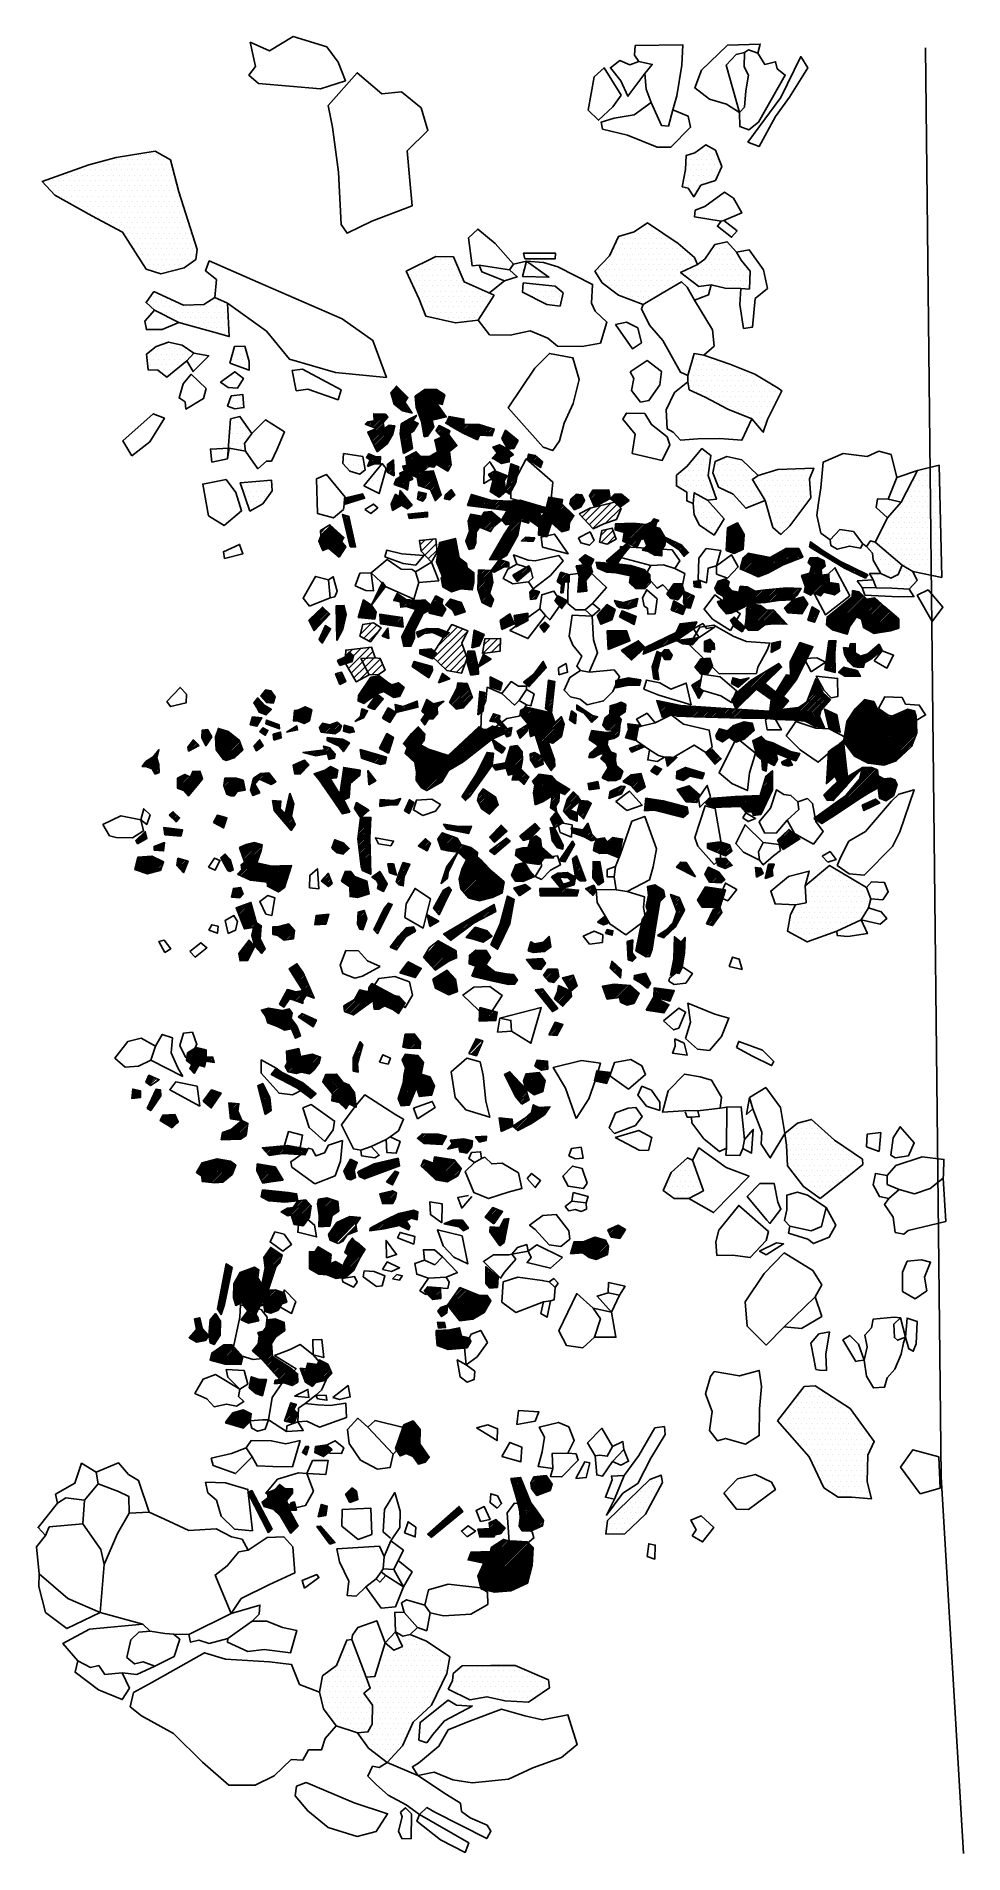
# Model space of a CAD drawing. Header units: metres. Extents: x 1.22 to 3.42, y -20.9 to -16.58.
import ezdxf

# ---------------------------------------------------------------- set-up
doc = ezdxf.new("R2010")
doc.units = ezdxf.units.M
doc.header["$LTSCALE"] = 25
doc.header["$MEASUREMENT"] = 0
doc.linetypes.add('STRICHPUNKTX2', pattern=[2, 1, -0.5, 0, -0.5])
doc.layers.get('0').update_dxf_attribs({"linetype": 'CONTINUOUS'})
for name, color, linetype in [('FEUER', 1, 'CONTINUOUS'), ('GRABUNGSGRENZE', 3, 'STRICHPUNKTX2'), ('KNOCHEN', 2, 'CONTINUOUS'), ('KNOCHENSCHRAFF', 2, 'CONTINUOUS'), ('STEINE', 4, 'CONTINUOUS'), ('STEINESCHRAFF', 4, 'CONTINUOUS')]:
    doc.layers.add(name, color=color, linetype=linetype)

# ---------------------------------------------------------------- blocks, each defined once
blk = doc.blocks.new('*X1')
at = {"color": 0}
for p, q in [((173.58, -1970.37), (180.57, -1963.38)), ((173.77, -1970.53), (180.83, -1963.47)), ((173.96, -1970.7), (181.06, -1963.59)), ((174.14, -1970.87), (181.09, -1963.92)), ((174.33, -1971.03), (181.12, -1964.25)), ((174.52, -1971.2), (181.14, -1964.57)), ((174.56, -1969.03), (180.31, -1963.28)), ((174.79, -1965.98), (174.82, -1965.94)), ((174.89, -1966.23), (175.29, -1965.83)), ((174.91, -1968.33), (180.06, -1963.19)), ((174.95, -1967.93), (179.8, -1963.09)), ((174.99, -1966.48), (175.75, -1965.72)), ((175, -1967.54), (179.54, -1962.99)), ((175.04, -1967.14), (179.28, -1962.9)), ((175.08, -1966.75), (179.03, -1962.8)), ((176.61, -1964.86), (178.72, -1962.76)), ((176.94, -1963.12), (177.14, -1962.92)), ((176.96, -1963.45), (177.53, -1962.88)), ((176.99, -1963.78), (177.93, -1962.84)), ((177.01, -1964.1), (178.32, -1962.8)), ((179.26, -1966.81), (181.17, -1964.9)), ((180.42, -1966), (181.19, -1965.23)), ((163.48, -1972.34), (166.91, -1968.91)), ((163.59, -1971.87), (166.25, -1969.22)), ((163.6, -1972.57), (167.26, -1968.91)), ((163.71, -1971.4), (165.15, -1969.96)), ((163.82, -1970.93), (164.06, -1970.7)), ((163.88, -1972.64), (167.62, -1968.91)), ((164.16, -1972.71), (167.97, -1968.91)), ((164.44, -1972.79), (168.32, -1968.91)), ((164.72, -1972.86), (168.68, -1968.91)), ((165.01, -1972.93), (168.86, -1969.08)), ((165.29, -1973), (169.02, -1969.27)), ((165.57, -1973.08), (169.19, -1969.45)), ((165.85, -1973.15), (169.36, -1969.64)), ((166.13, -1973.22), (169.53, -1969.82)), ((166.41, -1973.3), (169.7, -1970.01)), ((166.69, -1973.37), (169.86, -1970.19)), ((166.97, -1973.44), (170.03, -1970.38)), ((167.31, -1973.46), (170.2, -1970.56)), ((167.65, -1973.47), (170.37, -1970.75)), ((167.99, -1973.48), (170.54, -1970.94)), ((168.34, -1973.49), (170.71, -1971.12)), ((174.71, -1971.36), (178.88, -1967.19)), ((174.89, -1971.53), (178.23, -1968.19)), ((175.08, -1971.69), (178.01, -1968.77)), ((175.26, -1971.86), (178.04, -1969.09)), ((175.43, -1972.05), (178.06, -1969.42)), ((175.6, -1972.24), (178.09, -1969.75)), ((175.77, -1972.42), (178.12, -1970.07)), ((175.93, -1972.61), (178.14, -1970.4)), ((176.1, -1972.8), (178.17, -1970.73)), ((176.27, -1972.98), (178.2, -1971.05)), ((168.68, -1973.5), (170.87, -1971.31)), ((169.03, -1973.51), (171.04, -1971.49)), ((169.37, -1973.52), (171.21, -1971.68)), ((169.71, -1973.53), (171.14, -1972.1)), ((170.06, -1973.54), (171, -1972.59)), ((170.4, -1973.55), (170.87, -1973.08)), ((176.44, -1973.17), (178.22, -1971.38)), ((176.6, -1973.35), (178.3, -1971.66)), ((176.77, -1973.54), (178.51, -1971.8)), ((176.94, -1973.73), (178.73, -1971.94)), ((177.11, -1973.91), (178.94, -1972.08)), ((177.28, -1974.1), (179.16, -1972.22)), ((177.44, -1974.28), (179.37, -1972.36)), ((177.61, -1974.47), (179.59, -1972.49)), ((177.78, -1974.66), (179.8, -1972.63)), ((177.95, -1974.84), (180.02, -1972.77)), ((178.11, -1975.03), (180.23, -1972.91)), ((178.28, -1975.21), (180.44, -1973.05)), ((178.45, -1975.4), (180.66, -1973.19)), ((178.62, -1975.59), (180.87, -1973.33)), ((178.78, -1975.77), (181.09, -1973.47)), ((178.95, -1975.96), (181.3, -1973.6)), ((179.12, -1976.14), (181.52, -1973.74)), ((179.29, -1976.33), (181.73, -1973.88)), ((179.34, -1978.04), (182.81, -1974.58)), ((179.45, -1976.52), (181.95, -1974.02)), ((179.62, -1976.7), (182.16, -1974.16)), ((179.74, -1978), (183, -1974.73)), ((179.79, -1976.89), (182.38, -1974.3)), ((179.96, -1977.07), (182.59, -1974.44)), ((180.14, -1977.95), (183.2, -1974.89)), ((180.53, -1977.91), (183.39, -1975.05)), ((180.93, -1977.87), (183.59, -1975.21)), ((181.21, -1977.94), (183.78, -1975.37)), ((184.89, -1974.61), (185.04, -1974.46)), ((184.99, -1974.87), (185.37, -1974.48)), ((185.09, -1975.12), (185.7, -1974.51)), ((185.19, -1975.38), (186.03, -1974.53)), ((185.28, -1975.64), (187.58, -1973.34)), ((185.38, -1975.89), (187.89, -1973.38)), ((185.48, -1976.15), (188.2, -1973.43)), ((185.58, -1976.4), (188.51, -1973.47)), ((185.67, -1976.66), (188.82, -1973.51)), ((185.77, -1976.91), (189.93, -1972.76)), ((185.87, -1977.17), (190.16, -1972.88)), ((185.97, -1977.42), (190.4, -1973)), ((186.07, -1977.68), (190.63, -1973.11)), ((186.24, -1977.86), (190.87, -1973.23)), ((186.31, -1974.26), (187.26, -1973.3)), ((186.46, -1977.99), (191.1, -1973.35)), ((186.49, -1973.72), (186.95, -1973.26)), ((186.68, -1978.13), (191.34, -1973.47)), ((186.9, -1978.26), (191.46, -1973.7)), ((187.11, -1978.4), (191.57, -1973.95)), ((187.33, -1978.54), (191.68, -1974.19)), ((187.55, -1978.67), (191.78, -1974.44)), ((188.8, -1977.78), (191.89, -1974.68)), ((189.04, -1973.29), (189.69, -1972.64)), ((189.22, -1972.76), (189.46, -1972.52)), ((189.25, -1977.68), (192, -1974.93)), ((189.7, -1977.58), (192.11, -1975.17)), ((190.15, -1977.49), (192.22, -1975.42)), ((172.74, -1978.99), (174.75, -1976.98)), ((172.82, -1978.55), (174.48, -1976.89)), ((172.87, -1979.21), (175.01, -1977.07)), ((172.91, -1978.11), (174.22, -1976.8)), ((173, -1977.67), (173.95, -1976.71)), ((173.07, -1979.37), (175.35, -1977.09)), ((173.08, -1977.23), (173.69, -1976.62)), ((173.17, -1976.79), (173.42, -1976.53)), ((173.26, -1979.53), (175.7, -1977.09)), ((173.45, -1979.69), (176.05, -1977.09)), ((173.64, -1979.85), (176.41, -1977.09)), ((173.83, -1980.01), (176.76, -1977.09)), ((174.03, -1980.17), (176.71, -1977.49)), ((174.22, -1980.34), (176.6, -1977.95)), ((174.45, -1980.46), (176.49, -1978.42)), ((174.71, -1980.55), (176.38, -1978.88)), ((174.97, -1980.64), (176.27, -1979.35)), ((175.23, -1980.74), (176.16, -1979.81)), ((178.73, -1977.94), (179.52, -1977.16)), ((178.84, -1977.48), (179.11, -1977.21)), ((178.94, -1978.08), (179.93, -1977.1)), ((181.48, -1978.03), (183.98, -1975.53)), ((181.74, -1978.12), (184.17, -1975.69)), ((182, -1978.21), (184.22, -1975.99)), ((182.27, -1978.3), (184.23, -1976.34)), ((182.53, -1978.39), (184.24, -1976.68)), ((182.79, -1978.48), (184.24, -1977.03)), ((183.37, -1978.26), (184.25, -1977.37)), ((190.6, -1977.39), (192.33, -1975.66)), ((175.49, -1980.83), (176.05, -1980.28)), ((175.75, -1980.92), (175.94, -1980.74)), ((181.55, -1985.73), (183.56, -1983.72)), ((181.72, -1985.21), (183.89, -1983.04)), ((181.89, -1984.68), (183.64, -1982.94)), ((182.06, -1984.16), (183.37, -1982.86)), ((182.23, -1983.63), (183.1, -1982.77)), ((182.41, -1983.11), (182.83, -1982.69)), ((167.16, -1987.4), (169.78, -1984.78)), ((167.43, -1987.47), (170.28, -1984.63)), ((167.53, -1986.67), (169.27, -1984.93)), ((167.71, -1987.55), (170.78, -1984.48)), ((167.98, -1987.63), (171.28, -1984.33)), ((168.25, -1987.71), (171.52, -1984.45)), ((168.53, -1987.79), (171.76, -1984.56)), ((168.8, -1987.87), (172, -1984.67)), ((169.08, -1987.95), (172.24, -1984.79)), ((169.35, -1988.03), (172.48, -1984.9)), ((169.62, -1988.11), (172.72, -1985.02)), ((169.9, -1988.19), (172.96, -1985.13)), ((170.17, -1988.27), (173.2, -1985.24)), ((170.45, -1988.35), (173.17, -1985.63)), ((170.72, -1988.43), (173.11, -1986.04)), ((170.99, -1988.51), (173.05, -1986.45)), ((171.27, -1988.59), (173, -1986.86)), ((181.2, -1986.79), (183.54, -1984.45)), ((181.31, -1987.04), (183.69, -1984.65)), ((181.38, -1986.26), (183.38, -1984.25)), ((181.6, -1987.09), (183.85, -1984.84)), ((181.9, -1987.15), (184.01, -1985.04)), ((182.19, -1987.21), (184.13, -1985.27)), ((182.49, -1987.27), (183.96, -1985.79)), ((182.78, -1987.33), (183.8, -1986.31)), ((183.07, -1987.39), (183.63, -1986.83)), ((183.37, -1987.45), (183.47, -1987.35)), ((207.43, -1993.44), (212.66, -1988.21)), ((207.55, -1993.67), (212.82, -1988.4)), ((207.63, -1992.88), (212.5, -1988.01)), ((207.83, -1992.33), (212.34, -1987.82)), ((208.03, -1991.78), (212.18, -1987.62)), ((208.23, -1991.23), (212.02, -1987.43)), ((208.43, -1990.68), (211.87, -1987.24)), ((208.62, -1990.12), (211.71, -1987.04)), ((208.82, -1989.57), (211.33, -1987.06)), ((209.02, -1989.02), (210.7, -1987.34)), ((209.22, -1988.47), (210.07, -1987.62)), ((209.42, -1987.92), (209.44, -1987.9)), ((188.6, -1994.59), (190.49, -1992.7)), ((188.85, -1994.7), (190.91, -1992.63)), ((189.09, -1994.81), (191.28, -1992.62)), ((207.69, -1993.89), (212.98, -1988.59)), ((207.82, -1994.11), (213.14, -1988.79)), ((207.96, -1994.32), (213.3, -1988.98)), ((208.1, -1994.54), (213.3, -1989.34)), ((208.23, -1994.76), (213.29, -1989.7)), ((208.37, -1994.98), (213.28, -1990.06)), ((208.5, -1995.19), (213.28, -1990.42)), ((208.98, -1995.07), (213.27, -1990.78)), ((209.6, -1994.81), (213.27, -1991.14)), ((210.07, -1994.69), (213.26, -1991.5)), ((210.31, -1994.8), (213.25, -1991.86)), ((210.55, -1994.92), (213.25, -1992.22)), ((210.79, -1995.03), (213.34, -1992.48)), ((211.03, -1995.14), (213.48, -1992.69)), ((185.48, -1994.53), (186.86, -1993.16)), ((185.54, -1994.11), (186.64, -1993.02)), ((185.69, -1994.67), (186.68, -1993.69)), ((185.9, -1994.81), (186.5, -1994.22)), ((185.92, -1993.38), (186.31, -1992.99)), ((186.12, -1994.95), (186.32, -1994.75)), ((188.35, -1994.14), (189.65, -1992.84)), ((188.36, -1994.48), (190.07, -1992.77)), ((188.38, -1993.76), (189.23, -1992.91)), ((188.4, -1993.37), (188.8, -1992.97)), ((189.33, -1994.92), (191.46, -1992.79)), ((189.58, -1995.03), (191.64, -1992.97)), ((189.82, -1995.14), (191.82, -1993.14)), ((190.06, -1995.25), (192, -1993.31)), ((190.31, -1995.36), (192.18, -1993.49)), ((191.88, -1994.14), (192.36, -1993.66)), ((211.27, -1995.26), (213.62, -1992.91)), ((211.51, -1995.37), (213.76, -1993.12)), ((211.7, -1995.54), (213.91, -1993.33)), ((211.85, -1995.74), (214.05, -1993.54)), ((212, -1995.94), (214.19, -1993.75)), ((212.15, -1996.15), (214.34, -1993.96)), ((212.3, -1996.35), (214.48, -1994.17)), ((212.45, -1996.55), (214.62, -1994.38)), ((212.6, -1996.75), (214.77, -1994.59)), ((212.75, -1996.96), (214.91, -1994.8)), ((212.9, -1997.16), (215.05, -1995.01)), ((213.35, -1997.07), (215.2, -1995.22)), ((213.87, -1996.9), (215.34, -1995.43)), ((214.39, -1996.74), (214.92, -1996.2)), ((234.85, -2000.67), (234.93, -2000.59)), ((234.93, -2000.94), (235.32, -2000.55)), ((235.01, -2001.22), (235.72, -2000.5)), ((235.09, -2001.49), (236.12, -2000.46)), ((235.16, -2001.77), (236.52, -2000.42)), ((235.24, -2002.05), (236.91, -2000.37)), ((235.32, -2002.32), (237.18, -2000.46)), ((235.4, -2002.6), (237.28, -2000.72)), ((235.47, -2002.87), (237.38, -2000.97)), ((235.55, -2003.15), (237.48, -2001.22)), ((239.6, -2001.93), (241.45, -2000.08)), ((239.63, -2002.26), (241.84, -2000.04)), ((239.65, -2002.59), (242.24, -2000)), ((239.66, -2001.51), (241.05, -2000.12)), ((239.68, -2002.91), (242.63, -1999.96)), ((239.8, -2003.15), (243.03, -1999.92)), ((239.95, -2003.34), (243.29, -2000.01)), ((240, -2000.83), (240.66, -2000.16)), ((240.11, -2003.54), (243.43, -2000.22)), ((240.27, -2003.73), (243.57, -2000.43)), ((240.43, -2003.93), (243.71, -2000.64)), ((240.59, -2004.12), (243.85, -2000.86)), ((240.74, -2004.32), (244, -2001.07)), ((240.9, -2004.51), (244.14, -2001.28)), ((172.47, -2004.01), (172.63, -2003.84)), ((172.59, -2004.24), (173.34, -2003.49)), ((172.7, -2004.48), (173.47, -2003.71)), ((172.82, -2004.71), (173.59, -2003.94)), ((172.94, -2004.94), (173.71, -2004.18)), ((173.06, -2005.18), (173.83, -2004.41)), ((173.18, -2005.41), (173.96, -2004.64)), ((173.3, -2005.65), (174.08, -2004.87)), ((173.42, -2005.88), (174.2, -2005.1)), ((173.54, -2006.11), (174.32, -2005.34)), ((173.66, -2006.35), (174.44, -2005.57)), ((175.96, -2006.53), (180.24, -2002.24)), ((176.07, -2006.77), (180.44, -2002.4)), ((176.18, -2007.01), (180.64, -2002.55)), ((176.3, -2007.25), (180.84, -2002.71)), ((176.56, -2007.34), (181.04, -2002.86)), ((176.84, -2007.42), (181.24, -2003.01)), ((177.11, -2007.5), (181.57, -2003.03)), ((177.14, -2004.99), (180.04, -2002.09)), ((177.15, -2004.63), (178.32, -2003.45)), ((177.17, -2004.26), (177.7, -2003.72)), ((177.38, -2007.58), (181.93, -2003.03)), ((177.66, -2007.65), (182.28, -2003.04)), ((177.93, -2007.73), (182.63, -2003.04)), ((178.21, -2007.81), (182.98, -2003.04)), ((178.47, -2007.9), (183, -2003.37)), ((178.65, -2008.08), (183, -2003.73)), ((178.83, -2008.25), (182.91, -2004.17)), ((195.7, -2004.46), (197.22, -2002.94)), ((195.82, -2004.69), (197.43, -2003.08)), ((195.94, -2004.93), (197.64, -2003.23)), ((196.06, -2005.16), (197.85, -2003.37)), ((196.18, -2005.39), (198.06, -2003.51)), ((196.3, -2005.63), (198.23, -2003.7)), ((196.42, -2005.86), (198.28, -2004.01)), ((196.54, -2006.1), (198.32, -2004.31)), ((196.77, -2006.22), (198.37, -2004.62)), ((197.31, -2006.03), (198.42, -2004.93)), ((197.86, -2005.84), (198.46, -2005.23)), ((198.4, -2005.65), (198.51, -2005.54)), ((235.63, -2003.43), (237.58, -2001.47)), ((235.71, -2003.7), (237.68, -2001.73)), ((235.78, -2003.98), (237.78, -2001.98)), ((235.86, -2004.25), (237.88, -2002.23)), ((235.94, -2004.53), (237.98, -2002.49)), ((236.02, -2004.81), (238.08, -2002.74)), ((236.1, -2005.08), (238.18, -2002.99)), ((236.18, -2005.35), (238.28, -2003.25)), ((236.26, -2005.62), (238.38, -2003.5)), ((236.34, -2005.9), (238.48, -2003.75)), ((236.42, -2006.17), (238.58, -2004.01)), ((236.5, -2006.44), (238.68, -2004.26)), ((236.58, -2006.71), (238.78, -2004.51)), ((236.66, -2006.99), (238.88, -2004.76)), ((236.72, -2007.29), (238.99, -2005.02)), ((236.77, -2007.59), (239.09, -2005.27)), ((236.82, -2007.89), (239.19, -2005.52)), ((241.2, -2004.57), (244.28, -2001.49)), ((241.79, -2004.34), (244.42, -2001.7)), ((242.37, -2004.11), (244.57, -2001.91)), ((242.95, -2003.88), (244.45, -2002.38)), ((243.53, -2003.66), (244.29, -2002.9)), ((244.11, -2003.43), (244.13, -2003.41)), ((173.78, -2006.58), (174.56, -2005.8)), ((173.9, -2006.82), (174.68, -2006.03)), ((174.02, -2007.05), (174.81, -2006.26)), ((174.14, -2007.28), (174.93, -2006.5)), ((174.26, -2007.52), (175.05, -2006.73)), ((174.38, -2007.75), (175.17, -2006.96)), ((174.5, -2007.99), (175.29, -2007.19)), ((174.62, -2008.22), (175.41, -2007.42)), ((174.74, -2008.45), (175.54, -2007.66)), ((174.86, -2008.69), (175.66, -2007.89)), ((174.98, -2008.92), (175.78, -2008.12)), ((175.1, -2009.15), (175.9, -2008.35)), ((175.22, -2009.39), (176.02, -2008.59)), ((175.34, -2009.62), (176.14, -2008.82)), ((175.46, -2009.86), (176.26, -2009.05)), ((175.58, -2010.09), (176.39, -2009.28)), ((175.7, -2010.32), (176.51, -2009.51)), ((175.82, -2010.56), (176.63, -2009.75)), ((175.84, -2006.29), (176.32, -2005.82)), ((175.94, -2010.79), (176.75, -2009.98)), ((179.01, -2008.42), (181.57, -2005.86)), ((179.19, -2008.6), (181.66, -2006.13)), ((179.37, -2008.77), (181.74, -2006.4)), ((179.55, -2008.95), (181.82, -2006.67)), ((179.73, -2009.12), (181.9, -2006.95)), ((179.91, -2009.3), (181.99, -2007.22)), ((180.09, -2009.47), (182.07, -2007.49)), ((180.23, -2009.68), (182.15, -2007.76)), ((180.36, -2009.9), (182.23, -2008.03)), ((180.5, -2010.12), (182.33, -2008.29)), ((180.63, -2010.34), (182.46, -2008.51)), ((180.76, -2010.56), (182.58, -2008.74)), ((180.9, -2010.78), (182.71, -2008.97)), ((181.03, -2011), (182.83, -2009.2)), ((181.16, -2011.22), (182.96, -2009.43)), ((181.3, -2011.44), (183.08, -2009.66)), ((181.43, -2011.66), (183.21, -2009.89)), ((182.33, -2007.93), (183.58, -2006.68)), ((182.42, -2007.49), (183.51, -2006.39)), ((182.43, -2008.18), (183.65, -2006.97)), ((182.51, -2007.04), (183.38, -2006.18)), ((182.6, -2006.6), (182.87, -2006.34)), ((182.81, -2008.16), (183.72, -2007.25)), ((183.19, -2008.14), (183.78, -2007.54)), ((183.56, -2008.11), (183.85, -2007.83)), ((189.14, -2009.61), (191.15, -2007.59)), ((189.26, -2009.14), (191.21, -2007.18)), ((189.37, -2008.67), (190.97, -2007.07)), ((189.48, -2009.62), (191.1, -2008)), ((189.49, -2008.2), (190.69, -2007)), ((189.6, -2007.73), (190.41, -2006.92)), ((189.72, -2007.26), (190.13, -2006.85)), ((189.84, -2006.79), (189.85, -2006.78)), ((189.91, -2009.55), (191.04, -2008.41)), ((190.33, -2009.48), (190.99, -2008.82)), ((190.76, -2009.4), (190.93, -2009.23)), ((215.38, -2014.13), (220.72, -2008.79)), ((215.56, -2014.3), (222.54, -2007.32)), ((215.75, -2014.46), (222.69, -2007.52)), ((216.56, -2014.01), (222.84, -2007.72)), ((218.46, -2012.46), (222.99, -2007.93)), ((220.37, -2010.91), (223.15, -2008.13)), ((222.27, -2009.36), (223.3, -2008.33)), ((236.83, -2011.77), (240.71, -2007.89)), ((236.87, -2008.19), (239.29, -2005.78)), ((236.87, -2011.38), (240.55, -2007.69)), ((236.89, -2012.06), (240.86, -2008.1)), ((236.91, -2010.99), (240.4, -2007.5)), ((236.92, -2008.49), (239.39, -2006.03)), ((236.95, -2010.59), (240.24, -2007.3)), ((236.98, -2008.79), (239.49, -2006.28)), ((236.98, -2010.2), (240.09, -2007.1)), ((237.02, -2009.81), (239.93, -2006.9)), ((237.02, -2012.28), (241, -2008.31)), ((237.03, -2009.1), (239.62, -2006.5)), ((237.06, -2009.42), (239.78, -2006.7)), ((237.16, -2012.5), (241.14, -2008.52)), ((237.29, -2012.72), (241.28, -2008.73)), ((237.43, -2012.94), (241.43, -2008.94)), ((237.71, -2013.01), (241.57, -2009.15)), ((238.06, -2013.01), (241.71, -2009.36)), ((238.41, -2013.01), (241.86, -2009.57)), ((238.77, -2013.02), (242, -2009.78)), ((239.12, -2013.02), (242.14, -2009.99)), ((176.06, -2011.03), (176.87, -2010.21)), ((176.18, -2011.26), (176.99, -2010.44)), ((176.3, -2011.49), (177.11, -2010.67)), ((176.41, -2011.73), (177.24, -2010.91)), ((176.53, -2011.96), (177.36, -2011.14)), ((176.65, -2012.19), (177.48, -2011.37)), ((176.77, -2012.43), (177.6, -2011.6)), ((176.89, -2012.66), (177.72, -2011.83)), ((177.01, -2012.9), (177.84, -2012.07)), ((177.13, -2013.13), (177.97, -2012.3)), ((177.25, -2013.36), (178.09, -2012.53)), ((181.56, -2011.88), (183.33, -2010.11)), ((181.69, -2012.1), (183.46, -2010.34)), ((181.83, -2012.32), (183.58, -2010.57)), ((181.96, -2012.55), (183.71, -2010.8)), ((182.09, -2012.77), (183.83, -2011.03)), ((182.23, -2012.99), (183.95, -2011.26)), ((182.36, -2013.21), (184.08, -2011.49)), ((182.49, -2013.43), (184.2, -2011.72)), ((182.63, -2013.65), (183.15, -2013.13)), ((188.82, -2012.05), (188.84, -2012.03)), ((188.97, -2012.25), (189.27, -2011.95)), ((189.12, -2012.46), (189.69, -2011.89)), ((189.27, -2012.66), (189.85, -2012.08)), ((189.42, -2012.87), (190.01, -2012.27)), ((189.57, -2013.07), (190.18, -2012.46)), ((189.72, -2013.28), (190.34, -2012.65)), ((189.86, -2013.48), (190.5, -2012.84)), ((190.01, -2013.69), (190.67, -2013.03)), ((190.16, -2013.89), (190.83, -2013.22)), ((190.31, -2014.09), (190.99, -2013.41)), ((190.46, -2014.3), (191.15, -2013.6)), ((190.61, -2014.5), (191.32, -2013.79)), ((190.76, -2014.71), (191.48, -2013.99)), ((190.91, -2014.91), (191.64, -2014.18)), ((215.19, -2013.97), (217.38, -2011.77)), ((227.04, -2012.72), (227.18, -2012.59)), ((227.1, -2013.01), (227.54, -2012.57)), ((227.17, -2013.3), (227.91, -2012.56)), ((227.24, -2013.58), (228.27, -2012.55)), ((227.31, -2013.87), (228.64, -2012.53)), ((227.37, -2014.15), (229.01, -2012.52)), ((227.44, -2014.44), (229.37, -2012.51)), ((227.71, -2014.53), (229.74, -2012.5)), ((228.07, -2014.51), (231.79, -2010.8)), ((228.44, -2014.5), (231.97, -2010.97)), ((228.8, -2014.49), (232.15, -2011.14)), ((229.17, -2014.48), (232.33, -2011.31)), ((229.53, -2014.47), (232.52, -2011.49)), ((229.67, -2011.15), (229.75, -2011.08)), ((229.7, -2011.47), (230.41, -2010.77)), ((229.74, -2011.79), (231.07, -2010.46)), ((229.77, -2012.11), (231.42, -2010.46)), ((229.81, -2012.43), (231.6, -2010.63)), ((229.9, -2014.46), (232.7, -2011.66)), ((230.26, -2014.45), (232.88, -2011.83)), ((230.62, -2014.44), (230.94, -2014.13)), ((231.11, -2013.96), (233.07, -2012)), ((231.52, -2013.89), (233.25, -2012.17)), ((231.94, -2013.83), (233.43, -2012.34)), ((239.47, -2013.02), (242.28, -2010.2)), ((239.95, -2012.89), (242.43, -2010.41)), ((240.58, -2012.61), (242.51, -2010.68)), ((241.21, -2012.34), (242.45, -2011.1)), ((241.85, -2012.06), (242.38, -2011.52)), ((191.05, -2015.12), (191.81, -2014.37)), ((191.2, -2015.32), (191.97, -2014.56)), ((191.35, -2015.53), (192.13, -2014.75)), ((191.5, -2015.73), (192.3, -2014.94)), ((191.65, -2015.94), (192.46, -2015.13)), ((191.8, -2016.14), (192.62, -2015.32)), ((192.25, -2016.05), (192.78, -2015.51)), ((192.75, -2015.9), (192.95, -2015.7)), ((224.75, -2019.96), (226.68, -2018.03)), ((224.79, -2019.57), (226.32, -2018.03)), ((225.01, -2019), (225.96, -2018.04)), ((225.04, -2020.02), (227.05, -2018.02)), ((225.22, -2018.43), (225.6, -2018.05)), ((225.34, -2020.08), (227.41, -2018.01)), ((225.63, -2020.14), (227.77, -2018)), ((225.92, -2020.2), (228.13, -2018)), ((226.22, -2020.26), (228.49, -2017.99)), ((226.51, -2020.32), (228.85, -2017.98)), ((226.8, -2020.38), (229.21, -2017.97)), ((227.1, -2020.44), (229.57, -2017.97)), ((227.28, -2024.86), (236.6, -2015.54)), ((227.35, -2025.14), (236.93, -2015.56)), ((227.39, -2020.5), (229.93, -2017.96)), ((227.43, -2025.42), (237.26, -2015.58)), ((227.5, -2025.69), (237.6, -2015.6)), ((227.58, -2025.97), (237.93, -2015.62)), ((227.65, -2026.25), (238.26, -2015.64)), ((227.68, -2020.56), (230.25, -2017.99)), ((227.72, -2026.53), (238.6, -2015.66)), ((227.8, -2026.81), (238.87, -2015.74)), ((227.98, -2020.62), (230.56, -2018.04)), ((228.06, -2026.9), (239.05, -2015.92)), ((228.27, -2020.68), (230.87, -2018.08)), ((228.34, -2026.97), (239.22, -2016.1)), ((228.6, -2020.71), (231.18, -2018.13)), ((228.63, -2027.04), (239.4, -2016.27)), ((228.91, -2027.11), (239.57, -2016.45)), ((228.97, -2020.7), (231.39, -2018.27)), ((229.19, -2027.18), (239.75, -2016.63)), ((229.33, -2020.68), (231.41, -2018.61)), ((229.48, -2027.25), (239.93, -2016.8)), ((229.76, -2027.32), (240.07, -2017.01)), ((230.03, -2017.87), (232.45, -2015.44)), ((230.05, -2027.39), (240.06, -2017.38)), ((230.09, -2017.45), (231.36, -2016.18)), ((230.16, -2017.02), (230.27, -2016.92)), ((230.25, -2017.99), (233.15, -2015.09)), ((230.33, -2027.46), (240.04, -2017.75)), ((230.56, -2018.04), (233.42, -2015.18)), ((230.61, -2027.53), (240.03, -2018.12)), ((230.87, -2018.08), (233.69, -2015.26)), ((230.9, -2027.6), (240.02, -2018.48)), ((231.18, -2018.13), (233.96, -2015.35)), ((231.39, -2018.27), (234.22, -2015.44)), ((231.41, -2018.61), (234.5, -2015.51)), ((231.42, -2018.95), (234.86, -2015.51)), ((231.44, -2019.29), (235.21, -2015.51)), ((231.45, -2019.62), (235.56, -2015.51)), ((231.46, -2019.96), (235.91, -2015.51)), ((231.48, -2020.3), (236.26, -2015.52)), ((227.03, -2023.69), (230.06, -2020.66)), ((227.06, -2024.02), (230.43, -2020.65)), ((227.13, -2024.3), (230.79, -2020.64)), ((227.2, -2024.58), (231.16, -2020.62)), ((227.34, -2023.02), (229.7, -2020.67)), ((227.65, -2022.36), (229.33, -2020.68)), ((227.97, -2021.69), (228.97, -2020.7)), ((228.28, -2021.03), (228.6, -2020.71)), ((229.7, -2020.67), (231.42, -2018.95)), ((230.06, -2020.66), (231.44, -2019.29)), ((230.43, -2020.65), (231.45, -2019.62)), ((230.79, -2020.64), (231.46, -2019.96)), ((231.16, -2020.62), (231.48, -2020.3)), ((231.28, -2027.58), (240, -2018.85)), ((231.66, -2027.54), (239.99, -2019.22)), ((232.05, -2027.51), (239.97, -2019.59)), ((232.44, -2027.47), (239.96, -2019.95)), ((232.83, -2027.44), (239.95, -2020.32)), ((233.22, -2027.4), (239.93, -2020.69)), ((233.61, -2027.36), (239.92, -2021.05)), ((234, -2027.33), (239.83, -2021.49)), ((234.39, -2027.29), (239.71, -2021.97)), ((234.78, -2027.26), (239.58, -2022.45)), ((235.4, -2026.99), (239.45, -2022.93)), ((236.04, -2026.7), (239.33, -2023.41)), ((236.68, -2026.42), (239.2, -2023.89)), ((237.32, -2026.13), (239.07, -2024.37)), ((237.96, -2025.84), (238.95, -2024.85)), ((238.6, -2025.56), (238.82, -2025.33))]:
    blk.add_line(p, q, dxfattribs=at)
blk = doc.blocks.new('*X2')
at = {"color": 0}
for p, q in [((157.88, -1901.22), (160.65, -1898.44)), ((157.92, -1900.82), (160.37, -1898.38)), ((157.97, -1900.42), (159.91, -1898.48)), ((157.98, -1901.47), (160.94, -1898.51)), ((158.02, -1900.02), (159.01, -1899.03)), ((158.06, -1899.62), (158.1, -1899.58)), ((158.18, -1901.62), (161.22, -1898.58)), ((158.39, -1901.77), (161.51, -1898.65)), ((158.59, -1901.92), (161.79, -1898.72)), ((158.69, -1903.23), (162.51, -1899.42)), ((158.76, -1903.52), (162.51, -1899.77)), ((158.8, -1902.07), (162.08, -1898.79)), ((158.93, -1903.7), (162.51, -1900.12)), ((159, -1902.21), (162.36, -1898.86)), ((159.02, -1902.55), (162.51, -1899.06)), ((159.1, -1903.88), (162.51, -1900.48)), ((160.81, -1902.53), (162.72, -1900.61)), ((161.08, -1902.61), (163.1, -1900.59)), ((161.35, -1902.69), (162.38, -1901.66)), ((161.63, -1902.77), (162.3, -1902.1)), ((162.49, -1901.56), (163.48, -1900.56)), ((162.79, -1901.61), (163.86, -1900.54)), ((163.1, -1901.65), (164.05, -1900.7)), ((163.41, -1901.7), (164.14, -1900.97)), ((163.71, -1901.75), (164.23, -1901.23)), ((164.02, -1901.79), (164.32, -1901.49)), ((164.33, -1901.84), (164.41, -1901.76)), ((159.27, -1904.06), (160.7, -1902.64)), ((159.45, -1904.25), (160.29, -1903.4)), ((159.62, -1904.43), (159.87, -1904.17)), ((161.9, -1902.85), (162.22, -1902.53)), ((161.83, -1911.05), (164.32, -1908.56)), ((162.03, -1911.21), (164.59, -1908.65)), ((162.22, -1911.37), (164.86, -1908.73)), ((162.41, -1911.53), (165.13, -1908.82)), ((162.6, -1911.69), (165.4, -1908.9)), ((162.77, -1909.76), (164.05, -1908.48)), ((162.8, -1911.86), (165.67, -1908.98)), ((162.99, -1912.02), (165.94, -1909.07)), ((163.18, -1912.18), (165.71, -1909.65)), ((163.37, -1912.34), (164.99, -1910.72)), ((163.74, -1908.44), (163.78, -1908.39)), ((151.58, -1915.64), (152.87, -1914.36)), ((151.8, -1915.78), (153.25, -1914.33)), ((151.93, -1914.94), (152.49, -1914.38)), ((152.02, -1915.91), (153.63, -1914.3)), ((152.24, -1916.04), (154.01, -1914.28)), ((152.46, -1916.18), (154.39, -1914.25)), ((152.68, -1916.31), (154.77, -1914.22)), ((152.9, -1916.44), (155.1, -1914.24)), ((153.12, -1916.58), (155.22, -1914.48)), ((153.34, -1916.71), (155.33, -1914.73)), ((153.56, -1916.85), (155.44, -1914.97)), ((163.56, -1912.5), (164.28, -1911.79)), ((153.78, -1916.98), (155.56, -1915.21)), ((154, -1917.11), (155.67, -1915.45)), ((154.22, -1917.25), (155.78, -1915.69)), ((155.52, -1916.31), (155.89, -1915.93)), ((166.08, -1920.24), (169.45, -1916.86)), ((166.13, -1919.84), (168.11, -1917.85)), ((166.2, -1919.41), (167.55, -1918.06)), ((166.28, -1918.98), (166.99, -1918.27)), ((166.36, -1918.55), (166.42, -1918.48)), ((166.44, -1920.23), (171.04, -1915.64)), ((166.81, -1920.22), (171.27, -1915.75)), ((167.17, -1920.21), (171.51, -1915.87)), ((167.54, -1920.19), (171.75, -1915.98)), ((167.9, -1920.18), (171.99, -1916.1)), ((168.27, -1920.17), (172.23, -1916.21)), ((168.63, -1920.16), (172.44, -1916.36)), ((169, -1920.15), (172.37, -1916.78)), ((169.36, -1920.14), (172.3, -1917.2)), ((169.73, -1920.12), (172.23, -1917.62)), ((170.09, -1920.11), (172.16, -1918.04)), ((170.46, -1920.1), (172.09, -1918.47)), ((171.13, -1919.79), (172.03, -1918.89)), ((160.34, -1927.74), (162.7, -1925.39)), ((160.38, -1928.06), (163.18, -1925.26)), ((160.59, -1928.2), (163.66, -1925.13)), ((160.8, -1928.35), (164.15, -1925)), ((160.86, -1926.88), (162.21, -1925.52)), ((161, -1928.5), (164.63, -1924.87)), ((161.21, -1928.64), (165.12, -1924.74)), ((161.37, -1926.01), (161.73, -1925.65)), ((161.42, -1928.79), (165.42, -1924.79)), ((161.48, -1929.08), (165.72, -1924.84)), ((161.52, -1929.4), (166.02, -1924.89)), ((161.55, -1929.71), (166.32, -1924.95)), ((161.59, -1930.03), (166.62, -1925)), ((161.85, -1930.12), (166.92, -1925.05)), ((162.17, -1930.16), (167.22, -1925.11)), ((162.48, -1930.2), (167.52, -1925.16)), ((162.8, -1930.24), (167.82, -1925.21)), ((163.11, -1930.27), (168.12, -1925.27)), ((163.43, -1930.31), (168.38, -1925.36)), ((163.74, -1930.35), (168.58, -1925.51)), ((164.06, -1930.39), (168.78, -1925.67)), ((164.38, -1930.43), (168.99, -1925.82)), ((164.72, -1930.43), (169.19, -1925.97)), ((165.12, -1930.39), (169.39, -1926.12)), ((165.51, -1930.35), (169.44, -1926.42)), ((165.91, -1930.31), (169.23, -1926.98)), ((166.3, -1930.27), (169.02, -1927.55)), ((174.58, -1927.29), (175.77, -1926.1)), ((174.59, -1926.93), (175.47, -1926.05)), ((174.6, -1926.56), (175.16, -1926)), ((174.62, -1926.2), (174.86, -1925.96)), ((174.62, -1927.61), (176.08, -1926.15)), ((174.74, -1927.84), (176.38, -1926.2)), ((174.85, -1928.08), (176.69, -1926.25)), ((174.97, -1928.32), (177, -1926.29)), ((175.08, -1928.56), (177.3, -1926.34)), ((175.2, -1928.8), (177.61, -1926.39)), ((175.31, -1929.04), (177.91, -1926.44)), ((175.43, -1929.28), (178.22, -1926.49)), ((175.54, -1929.52), (178.52, -1926.54)), ((175.66, -1929.75), (178.83, -1926.58)), ((175.77, -1929.99), (178.98, -1926.78)), ((175.89, -1930.23), (179.11, -1927)), ((176.01, -1930.47), (179.25, -1927.23)), ((176.43, -1930.4), (179.38, -1927.45)), ((176.85, -1930.33), (179.51, -1927.67)), ((177.28, -1930.26), (179.64, -1927.89)), ((167.56, -1929.37), (168.81, -1928.11)), ((175.59, -1933.71), (177.08, -1932.22)), ((175.67, -1933.27), (176.76, -1932.19)), ((175.76, -1932.84), (176.44, -1932.16)), ((175.8, -1933.85), (177.4, -1932.25)), ((175.84, -1932.4), (176.12, -1932.12)), ((176.04, -1933.97), (177.72, -1932.29)), ((176.27, -1934.09), (178.04, -1932.32)), ((176.5, -1934.22), (178.36, -1932.35)), ((177.7, -1930.18), (179.78, -1928.11)), ((178.11, -1930.13), (179.91, -1928.33)), ((178.51, -1930.08), (180.04, -1928.55)), ((178.91, -1930.03), (180.18, -1928.77)), ((179.31, -1929.99), (180.31, -1928.99)), ((179.71, -1929.94), (180.44, -1929.21)), ((180.12, -1929.89), (180.57, -1929.43)), ((180.52, -1929.84), (180.71, -1929.65)), ((176.73, -1934.34), (178.68, -1932.38)), ((176.96, -1934.46), (179.01, -1932.42)), ((177.19, -1934.58), (179.33, -1932.45)), ((177.42, -1934.71), (179.65, -1932.48)), ((177.75, -1934.73), (179.97, -1932.51)), ((178.07, -1934.76), (180.29, -1932.55)), ((178.4, -1934.79), (180.61, -1932.58)), ((178.73, -1934.82), (180.93, -1932.61)), ((179.05, -1934.84), (181.25, -1932.64)), ((179.38, -1934.87), (181.57, -1932.68)), ((179.71, -1934.9), (181.89, -1932.71)), ((180.03, -1934.92), (182.21, -1932.75)), ((180.36, -1934.95), (182.51, -1932.8)), ((180.62, -1937.52), (181.53, -1936.61)), ((180.68, -1934.98), (182.82, -1932.85)), ((180.84, -1937.66), (182.07, -1936.42)), ((181.01, -1935.01), (183.12, -1932.9)), ((181.05, -1937.79), (182.47, -1936.37)), ((181.27, -1937.93), (182.87, -1936.33)), ((181.37, -1935), (183.43, -1932.94)), ((181.49, -1938.06), (183.1, -1936.45)), ((181.77, -1934.96), (183.73, -1932.99)), ((182.16, -1934.92), (183.97, -1933.1)), ((182.55, -1934.88), (184.03, -1933.4)), ((182.71, -1937.9), (186.15, -1934.46)), ((182.74, -1938.23), (186.32, -1934.65)), ((182.82, -1938.5), (186.49, -1934.83)), ((182.84, -1937.42), (185.74, -1934.52)), ((182.91, -1938.76), (186.65, -1935.02)), ((182.94, -1934.84), (184.08, -1933.7)), ((182.97, -1936.94), (185.33, -1934.57)), ((183, -1939.03), (186.82, -1935.21)), ((183.08, -1939.3), (186.99, -1935.4)), ((183.1, -1936.45), (184.93, -1934.63)), ((183.17, -1939.57), (187.15, -1935.58)), ((183.25, -1939.84), (187.32, -1935.77)), ((183.33, -1934.81), (184.14, -1934)), ((183.34, -1940.11), (187.41, -1936.03)), ((183.5, -1940.3), (187.36, -1936.44)), ((183.72, -1934.77), (184.19, -1934.3)), ((183.73, -1935.47), (184.52, -1934.68)), ((184.12, -1934.73), (184.24, -1934.6)), ((180.4, -1937.39), (180.72, -1937.07)), ((181.71, -1938.19), (182.97, -1936.94)), ((182.02, -1938.24), (182.84, -1937.42)), ((182.54, -1938.08), (182.71, -1937.9)), ((183.8, -1940.35), (187.3, -1936.85)), ((184.1, -1940.4), (187.25, -1937.25)), ((184.41, -1940.45), (187.19, -1937.66)), ((184.71, -1940.5), (187.14, -1938.07)), ((185.01, -1940.55), (187.09, -1938.48)), ((185.31, -1940.6), (186.32, -1939.6)), ((195.6, -1948.7), (199.1, -1945.2)), ((196.11, -1947.84), (198.91, -1945.04)), ((196.13, -1945.34), (196.67, -1944.81)), ((196.24, -1944.87), (196.44, -1944.68)), ((196.36, -1945.47), (196.9, -1944.93)), ((196.44, -1944.68), (197.4, -1943.72)), ((196.47, -1947.12), (198.71, -1944.89)), ((196.59, -1945.59), (197.13, -1945.05)), ((196.67, -1944.81), (197.57, -1943.91)), ((196.83, -1945.71), (197.36, -1945.18)), ((196.9, -1944.93), (197.73, -1944.1)), ((197.01, -1946.23), (198.5, -1944.74)), ((197.06, -1945.83), (197.59, -1945.3)), ((197.13, -1943.63), (197.24, -1943.53)), ((197.13, -1945.05), (197.9, -1944.28)), ((197.36, -1945.18), (197.85, -1944.68)), ((197.59, -1945.3), (197.73, -1945.16)), ((197.73, -1945.16), (198.3, -1944.59)), ((197.85, -1944.68), (198.09, -1944.44)), ((248.97, -1947.31), (251.91, -1944.36)), ((249.09, -1946.83), (251.55, -1944.37)), ((249.24, -1946.33), (251.19, -1944.37)), ((249.36, -1947.27), (252.31, -1944.31)), ((249.39, -1945.82), (250.83, -1944.38)), ((249.54, -1945.32), (250.47, -1944.39)), ((249.7, -1944.81), (250.11, -1944.39)), ((249.75, -1947.23), (252.91, -1944.07)), ((250.15, -1947.18), (253.5, -1943.83)), ((250.54, -1947.14), (254.1, -1943.59)), ((250.94, -1947.1), (254.7, -1943.34)), ((251.33, -1947.06), (254.99, -1943.41)), ((251.73, -1947.02), (255.26, -1943.49)), ((251.99, -1947.11), (255.54, -1943.56)), ((252.2, -1947.26), (255.81, -1943.64)), ((252.4, -1947.41), (256.09, -1943.72)), ((252.61, -1947.56), (256.37, -1943.8)), ((252.81, -1947.71), (256.64, -1943.87)), ((253.01, -1947.86), (256.92, -1943.95)), ((253.22, -1948.01), (257.19, -1944.03)), ((253.43, -1948.15), (257.36, -1944.22)), ((253.71, -1948.22), (257.47, -1944.46)), ((253.98, -1948.3), (257.58, -1944.7)), ((254.26, -1948.38), (257.7, -1944.94)), ((254.53, -1948.46), (257.81, -1945.18)), ((176.03, -1953.07), (180.06, -1949.04)), ((176.11, -1952.64), (180.25, -1948.5)), ((176.19, -1952.2), (180.44, -1947.95)), ((176.24, -1948.26), (178.39, -1946.12)), ((176.27, -1951.77), (180.5, -1947.53)), ((176.28, -1948.58), (178.6, -1946.26)), ((176.31, -1948.9), (178.81, -1946.4)), ((176.34, -1949.22), (179.02, -1946.54)), ((176.35, -1951.34), (180.29, -1947.39)), ((176.38, -1949.54), (179.23, -1946.68)), ((176.41, -1949.86), (179.45, -1946.82)), ((176.42, -1950.91), (180.08, -1947.25)), ((176.44, -1950.18), (179.66, -1946.97)), ((176.47, -1950.5), (179.87, -1947.11)), ((176.65, -1947.49), (178.17, -1945.97)), ((177.35, -1946.45), (177.96, -1945.83)), ((187.05, -1949.47), (190.24, -1946.28)), ((187.05, -1949.82), (190.46, -1946.42)), ((187.05, -1950.18), (190.68, -1946.55)), ((187.05, -1950.53), (190.9, -1946.68)), ((187.06, -1948.41), (189.58, -1945.88)), ((187.06, -1948.76), (189.8, -1946.02)), ((187.06, -1949.11), (190.02, -1946.15)), ((187.06, -1946.99), (187.31, -1946.74)), ((187.06, -1947.34), (187.64, -1946.77)), ((187.06, -1947.7), (187.96, -1946.79)), ((187.06, -1948.05), (188.29, -1946.82)), ((187.1, -1950.83), (191.12, -1946.81)), ((187.33, -1950.96), (191.34, -1946.95)), ((187.55, -1951.09), (191.56, -1947.08)), ((187.77, -1951.22), (191.79, -1947.21)), ((188, -1951.35), (192.01, -1947.35)), ((188.22, -1951.48), (192.15, -1947.55)), ((188.42, -1946.69), (189.36, -1945.75)), ((188.44, -1951.61), (192.12, -1947.94)), ((188.67, -1951.75), (192.08, -1948.33)), ((188.89, -1951.88), (192.04, -1948.72)), ((189.01, -1945.75), (189.14, -1945.62)), ((189.11, -1952.01), (192.01, -1949.11)), ((189.38, -1952.1), (191.97, -1949.5)), ((191.21, -1952.03), (193.8, -1949.44)), ((191.29, -1952.31), (194.03, -1949.56)), ((191.97, -1949.85), (192.35, -1949.48)), ((192, -1950.18), (192.93, -1949.25)), ((192.02, -1950.51), (193.35, -1949.19)), ((192.05, -1950.84), (193.57, -1949.31)), ((192.54, -1952.82), (199.67, -1945.69)), ((192.79, -1952.92), (199.86, -1945.86)), ((193.04, -1953.02), (200.05, -1946.02)), ((193.3, -1953.13), (200.21, -1946.21)), ((193.66, -1953.12), (199.65, -1947.13)), ((194.08, -1953.05), (199.1, -1948.03)), ((194.5, -1952.98), (198.73, -1948.75)), ((194.92, -1952.92), (198.36, -1949.48)), ((195.08, -1949.93), (199.48, -1945.53)), ((195.27, -1949.38), (199.29, -1945.37)), ((195.5, -1947.03), (196.08, -1946.46)), ((195.52, -1946.66), (195.87, -1946.31)), ((195.71, -1947.18), (196.28, -1946.6)), ((195.81, -1946.02), (196.36, -1945.47)), ((195.87, -1946.31), (196.59, -1945.59)), ((195.91, -1947.34), (196.49, -1946.75)), ((195.98, -1945.49), (196.13, -1945.34)), ((196.08, -1946.46), (196.83, -1945.71)), ((196.11, -1947.49), (196.47, -1947.12)), ((196.28, -1946.6), (197.06, -1945.83)), ((196.49, -1946.75), (197.01, -1946.23)), ((254.81, -1948.53), (257.93, -1945.42)), ((255.16, -1948.54), (257.96, -1945.74)), ((255.76, -1948.29), (257.91, -1946.15)), ((256.37, -1948.04), (257.85, -1946.55)), ((256.97, -1947.79), (257.8, -1946.96)), ((257.57, -1947.54), (257.74, -1947.37)), ((166.13, -1955.54), (168.03, -1953.64)), ((166.22, -1955.1), (168.12, -1953.2)), ((166.3, -1954.66), (168.21, -1952.75)), ((166.39, -1954.22), (168.31, -1952.31)), ((166.48, -1953.78), (168.4, -1951.86)), ((166.56, -1953.34), (168.49, -1951.42)), ((166.65, -1952.9), (168.58, -1950.97)), ((166.74, -1952.46), (168.67, -1950.53)), ((166.83, -1952.02), (168.46, -1950.39)), ((166.91, -1951.58), (168.24, -1950.25)), ((167, -1951.14), (168.02, -1950.12)), ((167.09, -1950.7), (167.81, -1949.98)), ((167.17, -1950.26), (167.59, -1949.84)), ((167.26, -1949.82), (167.37, -1949.7)), ((169.02, -1957.6), (174.91, -1951.71)), ((169.03, -1956.88), (174.92, -1951)), ((169.03, -1957.24), (174.97, -1951.3)), ((169.04, -1956.17), (174.46, -1950.75)), ((169.04, -1956.53), (174.69, -1950.87)), ((169.05, -1955.81), (174.24, -1950.62)), ((169.06, -1955.45), (174.01, -1950.49)), ((169.06, -1955.09), (173.49, -1950.65)), ((169.07, -1954.73), (172.95, -1950.85)), ((169.09, -1957.89), (174.86, -1952.12)), ((169.12, -1954.32), (172.4, -1951.05)), ((169.16, -1958.17), (174.8, -1952.53)), ((169.24, -1958.44), (174.75, -1952.93)), ((169.31, -1958.72), (174.87, -1953.17)), ((169.39, -1959), (175.01, -1953.38)), ((169.46, -1959.28), (175.15, -1953.59)), ((169.55, -1953.54), (171.85, -1951.24)), ((169.63, -1959.47), (175.29, -1953.81)), ((169.98, -1952.75), (171.3, -1951.44)), ((170.41, -1951.97), (170.75, -1951.63)), ((175.79, -1954.37), (178.69, -1951.47)), ((175.87, -1953.94), (178.87, -1950.94)), ((175.95, -1953.5), (179.22, -1950.24)), ((175.99, -1954.52), (178.51, -1952.01)), ((176.33, -1954.53), (178.33, -1952.54)), ((176.67, -1954.55), (178.15, -1953.07)), ((177.02, -1954.56), (177.96, -1953.61)), ((189.7, -1952.13), (191.97, -1949.85)), ((190.02, -1952.16), (192, -1950.18)), ((190.34, -1952.2), (192.02, -1950.51)), ((190.66, -1952.23), (191.17, -1951.72)), ((190.98, -1952.26), (191.21, -1952.03)), ((191.17, -1951.72), (191.76, -1951.13)), ((191.54, -1952.41), (194.26, -1949.69)), ((191.76, -1951.13), (192.05, -1950.84)), ((191.79, -1952.51), (194.49, -1949.81)), ((192.04, -1952.62), (194.72, -1949.94)), ((192.29, -1952.72), (194.95, -1950.06)), ((195.34, -1952.85), (197.99, -1950.2)), ((196.4, -1952.15), (197.63, -1950.92)), ((228.87, -1950.43), (228.92, -1950.38)), ((228.87, -1950.78), (229.11, -1950.55)), ((228.87, -1951.14), (229.3, -1950.71)), ((228.87, -1951.49), (229.49, -1950.87)), ((228.87, -1951.84), (229.68, -1951.03)), ((228.87, -1952.2), (229.88, -1951.2)), ((228.87, -1952.55), (230.07, -1951.36)), ((228.87, -1952.91), (230.26, -1951.52)), ((228.87, -1953.26), (230.45, -1951.68)), ((228.87, -1953.61), (230.64, -1951.84)), ((228.87, -1953.97), (230.83, -1952.01)), ((228.87, -1954.32), (231.02, -1952.17)), ((229.03, -1954.51), (231.22, -1952.33)), ((229.2, -1954.7), (231.41, -1952.49)), ((229.37, -1954.88), (231.6, -1952.65)), ((229.54, -1955.07), (231.79, -1952.82)), ((229.7, -1955.26), (231.81, -1953.15)), ((229.92, -1955.4), (231.77, -1953.54)), ((230.3, -1955.37), (231.74, -1953.93)), ((165.26, -1959.95), (167.12, -1958.09)), ((165.35, -1959.51), (167.21, -1957.64)), ((165.43, -1959.07), (167.3, -1957.2)), ((165.52, -1958.63), (167.39, -1956.75)), ((165.61, -1958.19), (167.49, -1956.31)), ((165.69, -1957.75), (167.58, -1955.86)), ((165.78, -1957.31), (167.67, -1955.42)), ((165.87, -1956.87), (167.76, -1954.98)), ((165.96, -1956.43), (167.85, -1954.53)), ((166.04, -1955.98), (167.94, -1954.09)), ((170.25, -1959.2), (175.43, -1954.02)), ((170.87, -1958.93), (175.57, -1954.23)), ((171.15, -1959.01), (175.72, -1954.44)), ((171.28, -1959.23), (175.99, -1954.52)), ((171.41, -1959.46), (176.33, -1954.53)), ((171.54, -1959.68), (176.67, -1954.55)), ((171.68, -1959.9), (177.02, -1954.56)), ((171.83, -1960.09), (177.36, -1954.57)), ((171.99, -1960.29), (177.39, -1954.9)), ((172.15, -1960.49), (177.3, -1955.33)), ((172.3, -1960.69), (177.22, -1955.77)), ((174.15, -1959.19), (177.07, -1956.27)), ((174.38, -1959.31), (176.9, -1956.8)), ((174.62, -1959.42), (176.72, -1957.32)), ((174.86, -1959.54), (176.55, -1957.85)), ((176.19, -1959.63), (179.71, -1956.11)), ((176.22, -1959.25), (179.44, -1956.02)), ((176.24, -1959.93), (179.98, -1956.19)), ((176.29, -1960.23), (180.25, -1956.28)), ((176.32, -1958.79), (179.17, -1955.94)), ((176.34, -1960.54), (180.52, -1956.36)), ((176.39, -1960.84), (180.79, -1956.44)), ((176.42, -1958.34), (178.9, -1955.86)), ((176.55, -1957.85), (178.54, -1955.86)), ((176.55, -1961.04), (181.03, -1956.55)), ((176.72, -1957.32), (178.18, -1955.87)), ((176.83, -1961.11), (181.11, -1956.83)), ((176.9, -1956.8), (177.82, -1955.88)), ((177.07, -1956.27), (177.45, -1955.89)), ((177.11, -1961.18), (181.18, -1957.11)), ((177.22, -1955.77), (177.24, -1955.74)), ((177.3, -1955.33), (177.42, -1955.21)), ((177.36, -1954.57), (177.78, -1954.14)), ((177.39, -1954.9), (177.6, -1954.68)), ((177.4, -1961.25), (181.26, -1957.38)), ((177.68, -1961.32), (181.34, -1957.66)), ((178.09, -1961.26), (181.41, -1957.94)), ((180.66, -1959.05), (181.49, -1958.21)), ((214.29, -1956.18), (215.36, -1955.1)), ((214.46, -1956.36), (215.69, -1955.13)), ((214.64, -1956.54), (216.01, -1955.16)), ((214.81, -1956.71), (216.34, -1955.19)), ((214.98, -1956.89), (216.67, -1955.21)), ((215.16, -1957.07), (216.99, -1955.24)), ((215.33, -1957.25), (217.32, -1955.27)), ((215.51, -1957.43), (217.64, -1955.3)), ((215.68, -1957.61), (217.97, -1955.32)), ((215.86, -1957.79), (218.15, -1955.5)), ((216.03, -1957.97), (218.15, -1955.85)), ((216.21, -1958.14), (218.16, -1956.19)), ((216.62, -1958.09), (218.17, -1956.54)), ((217.02, -1958.04), (218.17, -1956.89)), ((217.43, -1957.99), (218.18, -1957.23)), ((217.83, -1957.94), (218.19, -1957.58)), ((219.85, -1959.46), (223.65, -1955.65)), ((220, -1959.65), (223.9, -1955.75)), ((220.16, -1959.85), (224.16, -1955.85)), ((220.31, -1960.05), (224.41, -1955.96)), ((220.47, -1960.25), (224.66, -1956.06)), ((220.54, -1958.41), (223.4, -1955.55)), ((220.62, -1960.45), (224.91, -1956.16)), ((220.78, -1960.65), (225.17, -1956.26)), ((220.93, -1960.85), (225.42, -1956.36)), ((221.09, -1961.05), (225.67, -1956.46)), ((221.24, -1961.24), (225.93, -1956.56)), ((221.39, -1957.2), (223.14, -1955.45)), ((221.4, -1961.44), (226.18, -1956.66)), ((221.55, -1961.64), (226.43, -1956.76)), ((221.71, -1961.84), (226.69, -1956.86)), ((221.86, -1962.04), (226.94, -1956.96)), ((222.01, -1962.24), (227.19, -1957.06)), ((222.17, -1962.44), (227.47, -1957.14)), ((222.24, -1956), (222.89, -1955.35)), ((222.32, -1962.64), (227.82, -1957.14)), ((222.48, -1962.83), (228.18, -1957.14)), ((222.63, -1963.03), (228.53, -1957.14)), ((222.88, -1963.14), (228.88, -1957.14)), ((223.28, -1963.09), (229.23, -1957.15)), ((223.68, -1963.05), (229.37, -1957.36)), ((224.08, -1963), (229.51, -1957.57)), ((224.48, -1962.95), (229.66, -1957.78)), ((224.88, -1962.91), (229.8, -1957.99)), ((225.28, -1962.86), (229.94, -1958.2)), ((230.69, -1955.33), (231.71, -1954.31)), ((231.07, -1955.3), (231.67, -1954.7)), ((231.46, -1955.27), (231.64, -1955.09)), ((159.86, -1963.23), (160.53, -1962.56)), ((159.92, -1963.52), (160.97, -1962.47)), ((163.33, -1964.36), (165.32, -1962.36)), ((163.36, -1963.97), (165.18, -1962.15)), ((163.39, -1963.59), (165.04, -1961.93)), ((163.42, -1963.2), (164.9, -1961.72)), ((164.1, -1962.17), (164.76, -1961.51)), ((165.21, -1960.36), (167.03, -1958.53)), ((165.34, -1960.57), (166.94, -1958.98)), ((165.48, -1960.79), (166.82, -1959.45)), ((165.62, -1961.01), (166.64, -1959.98)), ((165.75, -1961.23), (166.46, -1960.52)), ((165.89, -1961.44), (166.27, -1961.06)), ((166.02, -1961.66), (166.09, -1961.6)), ((170.91, -1962.78), (174.38, -1959.31)), ((171.02, -1963.03), (174.62, -1959.42)), ((171.26, -1963.14), (174.86, -1959.54)), ((171.51, -1963.25), (175.1, -1959.65)), ((171.75, -1963.36), (175.11, -1960)), ((171.92, -1961.42), (174.15, -1959.19)), ((172, -1963.47), (174.78, -1960.69)), ((172.24, -1963.57), (174.44, -1961.38)), ((172.49, -1963.68), (174.4, -1961.77)), ((172.89, -1963.63), (174.53, -1962)), ((173.34, -1963.54), (174.65, -1962.23)), ((173.79, -1963.45), (174.77, -1962.46)), ((175.1, -1959.65), (176.42, -1958.34)), ((175.44, -1959.67), (176.32, -1958.79)), ((175.93, -1959.54), (176.22, -1959.25)), ((178.69, -1961.02), (180.28, -1959.42)), ((179.29, -1960.77), (179.82, -1960.24)), ((181.2, -1958.86), (181.57, -1958.49)), ((217.61, -1960.98), (218.83, -1959.77)), ((217.75, -1961.2), (219.37, -1959.58)), ((217.89, -1961.41), (219.82, -1959.49)), ((217.97, -1960.28), (218.29, -1959.95)), ((218.03, -1961.63), (219.77, -1959.88)), ((218.17, -1961.84), (219.73, -1960.28)), ((218.31, -1962.05), (219.69, -1960.68)), ((218.89, -1961.83), (219.64, -1961.07)), ((225.68, -1962.82), (230.08, -1958.41)), ((226.4, -1962.45), (229.64, -1959.2)), ((227.25, -1961.96), (229.18, -1960.02)), ((228.09, -1961.46), (228.72, -1960.83)), ((158.62, -1967.29), (161.45, -1964.46)), ((158.85, -1967.42), (161.52, -1964.75)), ((159.07, -1967.56), (161.63, -1965)), ((159.29, -1967.69), (161.8, -1965.18)), ((159.41, -1966.15), (161.39, -1964.18)), ((159.51, -1967.82), (161.96, -1965.37)), ((159.73, -1967.96), (162.13, -1965.55)), ((159.81, -1962.93), (160.08, -1962.65)), ((159.95, -1968.09), (162.3, -1965.74)), ((159.97, -1963.82), (161.06, -1962.74)), ((160.03, -1964.12), (161.12, -1963.03)), ((160.08, -1964.42), (161.19, -1963.31)), ((160.14, -1964.72), (161.25, -1963.6)), ((160.17, -1968.22), (162.47, -1965.92)), ((160.19, -1965.02), (161.32, -1963.89)), ((160.51, -1968.23), (162.64, -1966.11)), ((160.97, -1968.13), (162.81, -1966.29)), ((161.42, -1968.03), (162.97, -1966.48)), ((161.87, -1967.94), (163.1, -1966.7)), ((163.14, -1966.67), (165.89, -1963.92)), ((163.17, -1966.29), (165.89, -1963.56)), ((163.2, -1965.9), (165.88, -1963.22)), ((163.2, -1966.96), (165.88, -1964.28)), ((163.23, -1965.52), (165.74, -1963)), ((163.25, -1967.26), (165.87, -1964.64)), ((163.26, -1965.13), (165.6, -1962.79)), ((163.29, -1964.74), (165.46, -1962.57)), ((163.31, -1967.55), (165.87, -1965)), ((163.37, -1967.85), (165.86, -1965.36)), ((163.43, -1968.14), (165.86, -1965.72)), ((163.49, -1968.44), (165.85, -1966.08)), ((163.74, -1968.54), (165.84, -1966.44)), ((174.23, -1963.35), (174.87, -1962.72)), ((174.68, -1963.26), (174.94, -1963)), ((217.07, -1966.48), (218.09, -1965.45)), ((217.07, -1966.12), (217.72, -1965.47)), ((217.1, -1965.74), (217.35, -1965.49)), ((217.11, -1966.79), (218.47, -1965.43)), ((217.14, -1967.11), (218.84, -1965.42)), ((217.18, -1967.43), (219.21, -1965.4)), ((217.21, -1967.75), (219.58, -1965.38)), ((217.25, -1968.07), (219.95, -1965.36)), ((217.28, -1968.38), (220.34, -1965.32)), ((217.32, -1968.7), (220.79, -1965.23)), ((217.35, -1969.02), (221.24, -1965.13)), ((217.4, -1963.67), (217.55, -1963.52)), ((217.47, -1963.96), (217.89, -1963.54)), ((217.53, -1964.25), (218.22, -1963.56)), ((217.58, -1969.15), (221.69, -1965.04)), ((217.6, -1964.54), (218.55, -1963.58)), ((217.66, -1964.83), (218.89, -1963.6)), ((217.84, -1969.24), (222.14, -1964.95)), ((217.97, -1964.87), (219.12, -1963.72)), ((218.1, -1969.33), (222.58, -1964.85)), ((218.35, -1964.84), (219.17, -1964.02)), ((218.36, -1969.43), (222.69, -1965.1)), ((218.62, -1969.52), (222.75, -1965.39)), ((218.72, -1964.82), (219.23, -1964.32)), ((218.88, -1969.61), (222.82, -1965.68)), ((219.1, -1964.8), (219.28, -1964.62)), ((219.14, -1969.7), (222.88, -1965.97)), ((219.41, -1969.8), (222.95, -1966.25)), ((219.67, -1969.89), (223.02, -1966.54)), ((219.93, -1969.98), (223.08, -1966.83)), ((162.32, -1967.84), (162.43, -1967.73)), ((164, -1968.64), (165.49, -1967.14)), ((164.25, -1968.74), (164.82, -1968.16)), ((220.3, -1969.97), (223.37, -1966.9)), ((220.69, -1969.93), (223.66, -1966.96)), ((221.07, -1969.9), (223.94, -1967.03)), ((221.46, -1969.86), (224.23, -1967.09)), ((221.85, -1969.83), (224.52, -1967.16)), ((222.24, -1969.79), (224.81, -1967.22)), ((222.63, -1969.76), (224.99, -1967.39)), ((223.02, -1969.72), (225.11, -1967.63)), ((223.41, -1969.69), (225.23, -1967.86)), ((223.8, -1969.65), (225.24, -1968.2)), ((224.19, -1969.61), (224.71, -1969.09))]:
    blk.add_line(p, q, dxfattribs=at)
blk = doc.blocks.new('*X3')
at = {"color": 0}
for p, q in [((175.95, -1889.87), (176.65, -1889.16)), ((176.09, -1890.08), (177.12, -1889.04)), ((176.23, -1890.29), (177.48, -1889.04)), ((176.37, -1890.5), (177.79, -1889.08)), ((176.51, -1890.72), (178.1, -1889.13)), ((176.65, -1890.93), (178.4, -1889.18)), ((176.74, -1891.19), (178.71, -1889.23)), ((178.25, -1892.87), (181.87, -1889.24)), ((178.5, -1892.97), (182.26, -1889.21)), ((175.66, -1889.44), (175.71, -1889.39)), ((175.81, -1889.65), (176.18, -1889.28)), ((176.82, -1891.46), (179.01, -1889.27)), ((176.91, -1891.73), (179.32, -1889.32)), ((176.99, -1892), (179.63, -1889.37)), ((177.07, -1892.27), (179.93, -1889.42)), ((177.23, -1892.47), (180.24, -1889.46)), ((177.49, -1892.57), (180.54, -1889.51)), ((177.74, -1892.67), (180.97, -1889.44)), ((177.99, -1892.77), (181.42, -1889.34)), ((178.76, -1893.07), (182.41, -1889.41)), ((179.01, -1893.17), (182.56, -1889.61)), ((179.26, -1893.27), (182.71, -1889.82)), ((179.51, -1893.37), (182.86, -1890.02)), ((179.75, -1893.49), (182.91, -1890.33)), ((179.98, -1893.61), (182.82, -1890.77)), ((180.21, -1893.73), (182.73, -1891.22)), ((180.45, -1893.85), (182.77, -1891.53)), ((180.68, -1893.97), (182.92, -1891.73)), ((180.91, -1894.09), (183.07, -1891.94)), ((181.14, -1894.21), (183.22, -1892.14)), ((181.59, -1894.12), (183.36, -1892.35)), ((182.04, -1894.03), (183.51, -1892.55)), ((182.49, -1893.93), (183.66, -1892.76)), ((182.92, -1894.2), (183.74, -1893.39)), ((183.03, -1893.74), (183.81, -1892.97)), ((183.03, -1894.45), (184.07, -1893.41)), ((183.74, -1893.39), (183.96, -1893.17)), ((184.55, -1891.17), (185.4, -1890.31)), ((184.76, -1891.31), (185.64, -1890.42)), ((184.97, -1891.44), (185.89, -1890.53)), ((185.19, -1891.58), (186.13, -1890.64)), ((185.4, -1891.72), (186.38, -1890.75)), ((185.62, -1891.86), (186.62, -1890.86)), ((185.83, -1892), (186.86, -1890.97)), ((186.05, -1892.14), (187.11, -1891.08)), ((186.26, -1892.28), (187.35, -1891.19)), ((186.48, -1892.41), (187.6, -1891.3)), ((186.69, -1892.55), (187.84, -1891.41)), ((186.91, -1892.69), (188.08, -1891.52)), ((187.12, -1892.83), (188.33, -1891.63)), ((187.34, -1892.97), (188.57, -1891.74)), ((187.55, -1893.11), (188.48, -1892.18)), ((187.77, -1893.25), (188.18, -1892.83)), ((182.82, -1893.95), (183.03, -1893.74)), ((183.13, -1894.7), (184.17, -1893.66)), ((183.23, -1894.95), (184.27, -1893.92)), ((183.33, -1895.21), (184.36, -1894.18)), ((183.44, -1895.46), (184.46, -1894.44)), ((183.54, -1895.71), (184.56, -1894.69)), ((183.64, -1895.96), (184.65, -1894.95)), ((183.97, -1895.98), (184.75, -1895.21)), ((184.65, -1895.66), (184.85, -1895.46)), ((181.3, -1902.9), (182.12, -1902.08)), ((181.43, -1903.12), (182.43, -1902.12)), ((181.55, -1903.35), (182.75, -1902.16)), ((181.57, -1899.44), (181.92, -1899.1)), ((181.6, -1899.77), (182.37, -1899)), ((181.62, -1900.1), (182.81, -1898.91)), ((181.64, -1900.43), (183.26, -1898.81)), ((181.64, -1902.2), (181.81, -1902.04)), ((181.67, -1900.76), (183.71, -1898.72)), ((181.69, -1901.09), (184.16, -1898.63)), ((181.71, -1901.42), (184.49, -1898.65)), ((181.74, -1901.75), (184.56, -1898.93)), ((181.81, -1902.04), (184.62, -1899.22)), ((182.12, -1902.08), (184.69, -1899.5)), ((182.43, -1902.12), (184.76, -1899.79)), ((182.75, -1902.16), (184.83, -1900.07)), ((183.06, -1902.2), (184.9, -1900.36)), ((183.38, -1902.24), (185.22, -1900.39)), ((183.69, -1902.28), (185.66, -1900.3)), ((183.97, -1902.35), (186.11, -1900.21)), ((184.23, -1902.44), (186.55, -1900.12)), ((184.5, -1902.53), (186.99, -1900.03)), ((184.76, -1902.62), (187.43, -1899.94)), ((185.03, -1902.71), (187.8, -1899.93)), ((185.29, -1902.8), (188.06, -1900.03)), ((185.55, -1902.89), (188.32, -1900.12)), ((185.82, -1902.97), (188.59, -1900.21)), ((186.08, -1903.06), (188.85, -1900.3)), ((186.35, -1903.15), (189.11, -1900.39)), ((186.61, -1903.24), (189.38, -1900.48)), ((186.88, -1903.33), (189.61, -1900.59)), ((187.14, -1903.42), (189.53, -1901.03)), ((187.4, -1903.51), (189.45, -1901.46)), ((187.67, -1903.6), (189.37, -1901.9)), ((178.06, -1904.73), (179.22, -1903.57)), ((178.29, -1904.85), (179.45, -1903.68)), ((178.52, -1904.97), (179.69, -1903.8)), ((178.75, -1905.09), (179.92, -1903.92)), ((178.98, -1905.22), (180.16, -1904.04)), ((179.21, -1905.34), (180.4, -1904.15)), ((179.44, -1905.46), (180.63, -1904.27)), ((179.67, -1905.58), (180.87, -1904.39)), ((179.9, -1905.71), (181.1, -1904.51)), ((180.13, -1905.83), (181.34, -1904.62)), ((180.37, -1905.95), (181.58, -1904.74)), ((180.6, -1906.08), (181.81, -1904.86)), ((180.83, -1906.2), (182.05, -1904.98)), ((181.06, -1906.32), (182.28, -1905.09)), ((181.29, -1906.44), (182.52, -1905.21)), ((181.52, -1906.57), (182.76, -1905.33)), ((181.68, -1903.58), (183.06, -1902.2)), ((181.75, -1906.69), (182.99, -1905.45)), ((181.81, -1903.81), (183.38, -1902.24)), ((181.93, -1904.03), (183.69, -1902.28)), ((181.98, -1906.81), (183.23, -1905.56)), ((182.19, -1904.12), (183.97, -1902.35)), ((182.21, -1906.93), (183.46, -1905.68)), ((182.44, -1907.06), (183.7, -1905.8)), ((182.49, -1904.19), (184.23, -1902.44)), ((182.67, -1907.18), (183.94, -1905.92)), ((182.78, -1904.25), (184.5, -1902.53)), ((182.91, -1907.3), (184.17, -1906.03)), ((183.07, -1904.31), (184.76, -1902.62)), ((183.14, -1907.42), (184.41, -1906.15)), ((183.36, -1904.37), (185.03, -1902.71)), ((183.37, -1907.55), (184.65, -1906.27)), ((183.6, -1907.67), (184.88, -1906.39)), ((183.65, -1904.43), (185.29, -1902.8)), ((183.98, -1904.46), (185.55, -1902.89)), ((184.48, -1904.32), (185.82, -1902.97)), ((184.97, -1904.17), (186.08, -1903.06)), ((185.32, -1904.18), (186.35, -1903.15)), ((185.6, -1904.25), (186.61, -1903.24)), ((185.89, -1904.32), (186.88, -1903.33)), ((186.17, -1904.39), (187.14, -1903.42)), ((186.45, -1904.46), (187.4, -1903.51)), ((186.73, -1904.53), (187.67, -1903.6)), ((187.32, -1904.3), (187.93, -1903.69)), ((187.93, -1903.69), (188.43, -1903.19)), ((190.2, -1906.37), (191.88, -1904.69)), ((190.32, -1906.61), (192.26, -1904.67)), ((190.46, -1905.75), (191.5, -1904.71)), ((190.47, -1906.81), (192.63, -1904.65)), ((190.63, -1907), (193.01, -1904.63)), ((190.73, -1905.14), (191.13, -1904.74)), ((190.79, -1907.2), (193.38, -1904.6)), ((190.94, -1907.39), (193.58, -1904.76)), ((191.1, -1907.59), (193.73, -1904.96)), ((191.26, -1907.79), (193.89, -1905.16)), ((191.42, -1907.98), (194.04, -1905.36)), ((191.57, -1908.18), (194.2, -1905.55)), ((191.73, -1908.38), (194.36, -1905.75)), ((191.89, -1908.57), (194.51, -1905.95)), ((192.05, -1908.77), (194.67, -1906.14)), ((192.2, -1908.96), (194.83, -1906.34)), ((174.81, -1907.62), (175.31, -1907.12)), ((174.88, -1907.9), (175.94, -1906.84)), ((174.96, -1908.18), (176.06, -1907.08)), ((175.03, -1908.46), (176.17, -1907.32)), ((175.1, -1908.75), (176.29, -1907.55)), ((175.17, -1909.03), (176.41, -1907.79)), ((175.24, -1909.31), (176.53, -1908.02)), ((175.31, -1909.59), (176.64, -1908.26)), ((175.39, -1909.87), (176.76, -1908.5)), ((175.46, -1910.15), (176.88, -1908.73)), ((175.53, -1910.44), (177, -1908.97)), ((175.6, -1910.72), (177.11, -1909.2)), ((175.67, -1911), (177.23, -1909.44)), ((175.74, -1911.28), (177.35, -1909.68)), ((175.82, -1911.56), (177.47, -1909.91)), ((175.89, -1911.85), (177.58, -1910.15)), ((175.96, -1912.13), (177.63, -1910.45)), ((176.03, -1912.41), (177.67, -1910.77)), ((183.83, -1907.79), (185.12, -1906.5)), ((184.06, -1907.92), (185.35, -1906.62)), ((184.26, -1908.07), (185.57, -1906.76)), ((184.47, -1908.22), (185.76, -1906.92)), ((184.67, -1908.37), (185.95, -1907.08)), ((184.87, -1908.52), (186.15, -1907.24)), ((185.08, -1908.66), (186.34, -1907.41)), ((185.28, -1908.81), (186.53, -1907.57)), ((185.49, -1908.96), (186.72, -1907.73)), ((185.69, -1909.11), (186.91, -1907.89)), ((185.89, -1909.26), (187.11, -1908.05)), ((186.1, -1909.41), (187.3, -1908.21)), ((186.3, -1909.56), (187.49, -1908.37)), ((186.51, -1909.71), (187.68, -1908.53)), ((186.71, -1909.86), (187.88, -1908.7)), ((186.91, -1910.01), (188.07, -1908.86)), ((187.12, -1910.16), (188.26, -1909.02)), ((187.32, -1910.31), (188.45, -1909.18)), ((192.35, -1910.59), (195.96, -1906.98)), ((192.35, -1910.94), (196.21, -1907.08)), ((192.36, -1909.16), (194.98, -1906.54)), ((192.38, -1910.2), (195.71, -1906.87)), ((192.42, -1909.81), (195.46, -1906.77)), ((192.46, -1909.42), (195.21, -1906.67)), ((192.64, -1911.01), (196.44, -1907.21)), ((192.92, -1911.07), (196.58, -1907.42)), ((193.21, -1911.14), (196.72, -1907.63)), ((193.49, -1911.21), (196.86, -1907.84)), ((193.78, -1911.28), (197.01, -1908.05)), ((194.06, -1911.35), (197.15, -1908.26)), ((194.24, -1911.53), (197.29, -1908.47)), ((194.42, -1911.7), (197.43, -1908.68)), ((194.6, -1911.87), (197.58, -1908.9)), ((194.78, -1912.05), (197.69, -1909.14)), ((194.96, -1912.22), (197.73, -1909.45)), ((195.14, -1912.4), (197.76, -1909.77)), ((195.32, -1912.57), (197.8, -1910.09)), ((196.51, -1911.73), (197.84, -1910.4)), ((196.75, -1911.84), (197.87, -1910.72)), ((167.93, -1911.67), (168.12, -1911.48)), ((167.96, -1911.99), (168.45, -1911.51)), ((168, -1912.31), (168.77, -1911.54)), ((168.03, -1912.63), (169.1, -1911.56)), ((168.06, -1912.95), (169.42, -1911.59)), ((168.1, -1913.27), (169.75, -1911.62)), ((168.13, -1913.59), (170.07, -1911.65)), ((168.17, -1913.91), (170.29, -1911.79)), ((168.2, -1914.23), (170.22, -1912.2)), ((168.23, -1914.55), (170.16, -1912.62)), ((168.27, -1914.87), (170.1, -1913.04)), ((168.3, -1915.19), (170.06, -1913.43)), ((168.57, -1915.27), (170.16, -1913.68)), ((168.88, -1915.32), (170.27, -1913.93)), ((169.19, -1915.36), (170.37, -1914.18)), ((169.5, -1915.4), (170.47, -1914.43)), ((169.81, -1915.44), (170.58, -1914.68)), ((170.13, -1915.49), (170.68, -1914.93)), ((176.1, -1912.69), (177.7, -1911.1)), ((176.17, -1912.97), (177.73, -1911.42)), ((176.25, -1913.26), (177.76, -1911.74)), ((176.32, -1913.54), (177.79, -1912.06)), ((176.39, -1913.82), (177.82, -1912.38)), ((176.46, -1914.1), (177.86, -1912.71)), ((177.2, -1913.72), (177.89, -1913.03)), ((195.49, -1912.74), (196.01, -1912.23)), ((196.99, -1911.95), (197.91, -1911.03)), ((197.23, -1912.07), (197.95, -1911.35)), ((197.47, -1912.18), (197.99, -1911.67)), ((197.71, -1912.29), (198.02, -1911.98)), ((197.95, -1912.41), (198.06, -1912.3)), ((170.44, -1915.53), (170.79, -1915.18)), ((170.75, -1915.57), (170.89, -1915.43)), ((175.85, -1922.14), (175.9, -1922.08)), ((176.02, -1922.32), (176.29, -1922.05)), ((176.19, -1922.51), (176.68, -1922.01)), ((176.35, -1922.69), (177.07, -1921.98)), ((176.52, -1922.88), (177.46, -1921.94)), ((176.69, -1923.06), (177.85, -1921.9)), ((176.86, -1923.25), (178.24, -1921.87)), ((177.03, -1923.43), (178.63, -1921.83)), ((177.2, -1923.62), (179.02, -1921.8)), ((177.37, -1923.8), (179.41, -1921.76)), ((177.61, -1923.91), (179.8, -1921.72)), ((178.03, -1923.85), (180.19, -1921.69)), ((178.45, -1923.78), (180.58, -1921.65)), ((178.87, -1923.72), (180.96, -1921.62)), ((179.29, -1923.65), (181.35, -1921.58)), ((179.71, -1923.58), (181.74, -1921.55)), ((180.13, -1923.52), (182.06, -1921.58)), ((180.55, -1923.45), (182.36, -1921.63)), ((180.91, -1923.44), (182.66, -1921.69)), ((181.24, -1923.46), (182.96, -1921.74)), ((181.57, -1923.49), (183.26, -1921.8)), ((181.9, -1923.51), (183.56, -1921.85)), ((182.23, -1923.53), (183.86, -1921.91)), ((182.56, -1923.55), (184.16, -1921.96)), ((182.89, -1923.58), (184.46, -1922.02)), ((183.22, -1923.6), (184.75, -1922.07)), ((183.56, -1923.62), (185.05, -1922.12)), ((183.89, -1923.65), (185.35, -1922.18)), ((184.22, -1923.67), (185.65, -1922.23)), ((184.55, -1923.69), (185.95, -1922.29)), ((184.88, -1923.71), (186.25, -1922.34)), ((185.21, -1923.74), (186.55, -1922.4)), ((185.54, -1923.76), (186.39, -1922.91)), ((185.87, -1923.78), (186.06, -1923.59)), ((195.26, -1927.83), (197.78, -1925.31)), ((195.37, -1928.07), (198.02, -1925.42)), ((195.39, -1927.34), (197.54, -1925.19)), ((195.47, -1928.32), (198.26, -1925.54)), ((195.58, -1928.57), (198.23, -1925.92)), ((195.69, -1928.82), (197.96, -1926.54)), ((195.79, -1929.06), (197.7, -1927.16)), ((195.83, -1926.55), (197.31, -1925.08)), ((195.9, -1929.31), (197.64, -1927.57)), ((196.06, -1929.5), (197.7, -1927.86)), ((196.27, -1925.75), (197.07, -1924.96)), ((196.71, -1924.96), (196.83, -1924.84)), ((196.34, -1929.58), (197.76, -1928.16)), ((196.61, -1929.66), (197.82, -1928.45)), ((196.96, -1929.67), (197.87, -1928.75)), ((197.66, -1929.31), (197.93, -1929.04)), ((188.97, -1935.53), (190.42, -1934.08)), ((189.02, -1935.84), (190.85, -1934.01)), ((189.02, -1935.13), (189.98, -1934.16)), ((189.06, -1936.15), (191.22, -1933.99)), ((189.1, -1936.47), (191.48, -1934.08)), ((189.1, -1934.7), (189.55, -1934.24)), ((189.14, -1936.78), (191.75, -1934.17)), ((189.18, -1937.09), (192.01, -1934.26)), ((189.22, -1937.4), (192.28, -1934.34)), ((189.26, -1937.72), (192.55, -1934.43)), ((189.27, -1940.54), (193.86, -1935.94)), ((189.28, -1939.82), (193.8, -1935.29)), ((189.28, -1940.18), (193.83, -1935.62)), ((189.29, -1939.46), (193.78, -1934.97)), ((189.3, -1938.03), (192.81, -1934.52)), ((189.3, -1938.73), (193.35, -1934.69)), ((189.3, -1939.09), (193.61, -1934.78)), ((189.31, -1938.37), (193.08, -1934.61)), ((189.31, -1940.85), (193.89, -1936.27)), ((189.69, -1940.82), (193.92, -1936.59)), ((228.91, -1938.73), (231.1, -1936.53)), ((228.94, -1938.34), (230.85, -1936.43)), ((229.11, -1938.88), (231.36, -1936.63)), ((230.19, -1936.74), (230.59, -1936.33)), ((190.06, -1940.8), (192.35, -1938.52)), ((190.44, -1940.78), (192.25, -1938.97)), ((190.81, -1940.76), (192.15, -1939.42)), ((191.19, -1940.74), (192.05, -1939.88)), ((191.56, -1940.72), (191.95, -1940.33)), ((191.59, -1942.81), (195.48, -1938.92)), ((191.66, -1943.09), (196.15, -1938.6)), ((191.74, -1943.37), (196.69, -1938.42)), ((191.81, -1943.65), (197.01, -1938.45)), ((191.89, -1943.93), (197.33, -1938.49)), ((192.02, -1942.03), (194.81, -1939.24)), ((192.08, -1944.09), (197.65, -1938.52)), ((192.33, -1944.19), (197.97, -1938.55)), ((192.58, -1944.29), (198.29, -1938.58)), ((192.84, -1944.39), (198.61, -1938.62)), ((192.84, -1940.86), (194.14, -1939.56)), ((193.09, -1944.5), (198.94, -1938.65)), ((193.29, -1937.58), (193.95, -1936.92)), ((193.34, -1944.6), (198.78, -1939.15)), ((193.9, -1944.74), (198.05, -1940.6)), ((196.32, -1942.68), (198.1, -1940.89)), ((218.97, -1940.18), (219.01, -1940.14)), ((219.27, -1940.24), (219.64, -1939.86)), ((219.56, -1940.29), (220.27, -1939.59)), ((219.86, -1940.35), (220.9, -1939.31)), ((220.16, -1940.41), (221.31, -1939.26)), ((220.46, -1940.46), (221.66, -1939.26)), ((220.75, -1940.52), (222.01, -1939.26)), ((221.05, -1940.58), (222.37, -1939.26)), ((221.35, -1940.63), (222.72, -1939.26)), ((221.64, -1940.69), (223.07, -1939.26)), ((221.94, -1940.74), (223.37, -1939.32)), ((222.24, -1940.8), (223.52, -1939.52)), ((222.5, -1940.89), (223.67, -1939.73)), ((222.68, -1941.06), (223.82, -1939.93)), ((222.87, -1941.23), (223.97, -1940.13)), ((223.05, -1941.41), (224.12, -1940.34)), ((223.23, -1941.58), (224.27, -1940.54)), ((223.41, -1941.75), (224.42, -1940.75)), ((223.91, -1941.6), (224.56, -1940.95)), ((229.31, -1939.03), (231.61, -1936.73)), ((229.51, -1939.19), (231.86, -1936.83)), ((229.71, -1939.34), (232.12, -1936.93)), ((229.86, -1942.02), (230.96, -1940.92)), ((229.87, -1941.65), (230.62, -1940.9)), ((229.89, -1941.28), (230.29, -1940.88)), ((229.91, -1939.49), (232.37, -1937.03)), ((229.91, -1940.91), (229.96, -1940.85)), ((229.98, -1942.25), (231.29, -1940.94)), ((230.12, -1939.64), (232.63, -1937.13)), ((230.13, -1942.46), (231.62, -1940.97)), ((230.28, -1942.66), (231.95, -1940.99)), ((230.32, -1939.79), (232.86, -1937.25)), ((230.42, -1942.87), (234.27, -1939.02)), ((230.52, -1939.94), (231.94, -1938.52)), ((230.57, -1943.08), (234.19, -1939.46)), ((230.72, -1940.1), (231.03, -1939.79)), ((230.72, -1943.28), (234.11, -1939.89)), ((230.87, -1943.49), (234.03, -1940.33)), ((231.01, -1943.69), (233.94, -1940.76)), ((232.5, -1940.44), (234.04, -1938.9)), ((232.87, -1939.71), (233.62, -1938.96)), ((194.52, -1944.47), (195.55, -1943.45)), ((196.89, -1942.46), (198.16, -1941.19)), ((197.45, -1942.25), (198.22, -1941.49)), ((198.02, -1942.04), (198.27, -1941.79)), ((224.59, -1941.28), (224.71, -1941.15)), ((231.16, -1943.9), (233.86, -1941.2)), ((231.31, -1944.1), (233.78, -1941.63)), ((231.46, -1944.31), (233.7, -1942.07)), ((231.6, -1944.52), (233.61, -1942.51)), ((231.75, -1944.72), (233.53, -1942.94)), ((231.9, -1944.93), (233.45, -1943.38)), ((232.05, -1945.13), (233.37, -1943.81)), ((232.19, -1945.34), (233.29, -1944.25))]:
    blk.add_line(p, q, dxfattribs=at)
blk = doc.blocks.new('*X4')
at = {"color": 0}
for p, q in [((198.58, -1928.04), (199.05, -1927.57)), ((198.67, -1928.31), (199.77, -1927.21)), ((198.75, -1928.58), (200.48, -1926.85)), ((198.84, -1928.84), (201.19, -1926.49)), ((199.02, -1929.02), (201.91, -1926.13)), ((199.27, -1929.13), (202.53, -1925.87)), ((199.51, -1929.23), (202.99, -1925.76)), ((199.76, -1929.33), (203.45, -1925.65)), ((200.01, -1929.44), (203.91, -1925.55)), ((200.46, -1929.34), (204.36, -1925.44)), ((201.02, -1929.14), (204.82, -1925.33)), ((201.58, -1928.94), (205.28, -1925.23)), ((202.14, -1928.73), (205.74, -1925.12)), ((202.69, -1928.53), (206.2, -1925.02)), ((203.25, -1928.32), (206.66, -1924.91)), ((203.81, -1928.12), (207.12, -1924.8)), ((204.37, -1927.91), (207.58, -1924.7)), ((204.93, -1927.71), (208.04, -1924.59)), ((205.48, -1927.5), (208.13, -1924.86)), ((205.49, -1929.97), (207.69, -1927.77)), ((205.51, -1930.3), (207.95, -1927.87)), ((205.75, -1930.42), (208.13, -1928.04)), ((206.04, -1927.3), (208.18, -1925.16)), ((206.6, -1927.09), (208.24, -1925.45)), ((206.93, -1928.18), (207.43, -1927.68)), ((207.16, -1926.89), (208.3, -1925.75)), ((207.72, -1926.68), (208.36, -1926.05)), ((208.28, -1926.48), (208.41, -1926.34)), ((204.24, -1934.76), (206.7, -1932.3)), ((205.99, -1930.54), (207.8, -1928.72)), ((206.22, -1930.66), (207.47, -1929.41)), ((206.46, -1930.77), (207.14, -1930.09)), ((206.69, -1930.89), (206.8, -1930.78)), ((203.75, -1933.13), (203.86, -1933.02)), ((203.83, -1933.4), (204.33, -1932.9)), ((203.91, -1933.67), (204.81, -1932.78)), ((203.99, -1933.95), (205.28, -1932.65)), ((204.07, -1934.22), (205.76, -1932.53)), ((204.16, -1934.49), (206.24, -1932.41)), ((204.32, -1935.03), (206.93, -1932.42)), ((204.4, -1935.3), (207.17, -1932.54)), ((204.66, -1935.4), (207.4, -1932.65)), ((205.02, -1935.39), (207.64, -1932.77)), ((205.38, -1935.39), (207.64, -1933.13)), ((205.74, -1935.38), (207.54, -1933.57)), ((206.1, -1935.37), (207.45, -1934.02)), ((206.46, -1935.36), (207.1, -1934.73)), ((201.39, -1941.5), (201.97, -1940.92)), ((201.41, -1941.83), (202.74, -1940.5)), ((201.82, -1941.77), (203.52, -1940.07)), ((202.23, -1941.72), (204.3, -1939.64)), ((202.64, -1941.66), (205.08, -1939.22)), ((203.05, -1941.61), (205.77, -1938.88)), ((203.46, -1941.55), (206.45, -1938.55)), ((203.86, -1941.5), (207.14, -1938.23)), ((204.27, -1941.44), (207.82, -1937.9)), ((204.68, -1941.39), (208.4, -1937.67)), ((205.13, -1941.29), (208.85, -1937.57)), ((205.58, -1941.19), (209.3, -1937.47)), ((206.04, -1941.09), (209.76, -1937.37)), ((206.49, -1940.99), (210.21, -1937.28)), ((206.95, -1940.89), (210.66, -1937.18)), ((207.4, -1940.79), (211.11, -1937.08)), ((207.85, -1940.69), (211.56, -1936.98)), ((208.31, -1940.59), (211.89, -1937)), ((208.59, -1940.66), (212.16, -1937.09)), ((208.83, -1940.77), (210.03, -1939.57)), ((209.07, -1940.89), (210.18, -1939.78)), ((209.31, -1941.01), (210.32, -1939.99)), ((209.54, -1941.12), (210.46, -1940.2)), ((209.78, -1941.24), (210.61, -1940.41)), ((210.02, -1941.35), (210.75, -1940.62)), ((210.26, -1941.47), (210.79, -1940.93)), ((210.39, -1939.22), (212.42, -1937.19)), ((211.12, -1938.84), (212.68, -1937.28)), ((211.46, -1938.85), (212.73, -1937.58)), ((211.73, -1938.94), (212.7, -1937.96)), ((212, -1939.02), (212.67, -1938.35)), ((212.27, -1939.1), (212.64, -1938.73)), ((212.55, -1939.18), (212.61, -1939.12)), ((258.07, -1942.09), (259.17, -1941)), ((258.18, -1942.33), (259.82, -1940.7)), ((258.29, -1942.57), (260.35, -1940.52)), ((258.41, -1942.82), (260.57, -1940.65)), ((258.52, -1943.06), (260.8, -1940.78)), ((258.63, -1943.3), (261.02, -1940.91)), ((210.49, -1941.59), (210.52, -1941.56)), ((257.84, -1941.61), (257.87, -1941.59)), ((257.96, -1941.85), (258.52, -1941.29)), ((258.91, -1943.37), (261.24, -1941.04)), ((259.22, -1943.41), (261.46, -1941.17)), ((259.54, -1943.45), (261.69, -1941.31)), ((259.85, -1943.49), (261.91, -1941.44)), ((260.16, -1943.54), (261.7, -1942)), ((260.48, -1943.58), (261.02, -1943.04))]:
    blk.add_line(p, q, dxfattribs=at)
blk = doc.blocks.new('*X5')
at = {"color": 0}
for p, q in [((198.11, -1899.17), (199.68, -1897.6)), ((198.37, -1898.55), (199.51, -1897.41)), ((198.63, -1897.94), (199.35, -1897.22)), ((198.89, -1897.33), (199.19, -1897.03)), ((209.22, -1897.95), (211.98, -1895.19)), ((209.3, -1897.52), (211.75, -1895.08)), ((209.31, -1898.22), (212.14, -1895.39)), ((209.38, -1897.09), (211.38, -1895.09)), ((209.46, -1896.65), (211.02, -1895.09)), ((209.54, -1896.22), (210.66, -1895.1)), ((209.59, -1898.3), (212.29, -1895.59)), ((209.62, -1895.79), (210.3, -1895.11)), ((209.7, -1895.35), (209.94, -1895.12)), ((209.86, -1898.37), (212.45, -1895.79)), ((210.14, -1898.45), (212.6, -1895.99)), ((210.45, -1898.5), (212.76, -1896.19)), ((210.8, -1898.5), (212.91, -1896.38)), ((211.14, -1898.51), (213.07, -1896.58)), ((211.49, -1898.52), (213.23, -1896.78)), ((211.84, -1898.52), (213.37, -1896.99)), ((212.19, -1898.53), (213.36, -1897.36)), ((212.53, -1898.53), (213.34, -1897.72)), ((197.39, -1903.07), (198.42, -1902.04)), ((197.4, -1902.71), (198.56, -1901.55)), ((197.41, -1901.99), (198.84, -1900.56)), ((197.41, -1902.35), (198.7, -1901.05)), ((197.42, -1901.27), (199.13, -1899.57)), ((197.42, -1901.63), (198.98, -1900.06)), ((197.43, -1900.91), (199.27, -1899.07)), ((197.6, -1900.39), (199.41, -1898.58)), ((197.85, -1899.78), (199.55, -1898.08)), ((209.05, -1901.31), (210.42, -1899.94)), ((209.15, -1901.56), (210.73, -1899.98)), ((209.25, -1901.82), (211.05, -1900.02)), ((209.27, -1906.74), (214.06, -1901.95)), ((209.32, -1906.34), (213.95, -1901.71)), ((209.35, -1902.07), (211.36, -1900.06)), ((209.37, -1905.94), (213.79, -1901.52)), ((209.41, -1905.54), (213.63, -1901.32)), ((209.42, -1900.59), (210.1, -1899.9)), ((209.46, -1902.32), (211.67, -1900.1)), ((209.46, -1905.14), (213.48, -1901.13)), ((209.5, -1904.75), (213.32, -1900.93)), ((209.56, -1902.57), (211.99, -1900.14)), ((209.57, -1904.33), (213.16, -1900.74)), ((209.65, -1903.9), (213, -1900.54)), ((209.66, -1902.82), (212.3, -1900.18)), ((209.73, -1903.46), (212.84, -1900.35)), ((209.76, -1903.07), (212.62, -1900.22)), ((212.88, -1898.54), (213.33, -1898.09)), ((213.23, -1898.55), (213.32, -1898.45)), ((197.38, -1903.79), (198.46, -1902.71)), ((197.39, -1903.43), (198.43, -1902.39)), ((197.55, -1903.97), (198.49, -1903.03)), ((197.85, -1904.02), (198.52, -1903.35)), ((198.16, -1904.07), (198.56, -1903.67)), ((198.46, -1904.12), (198.59, -1903.99)), ((208.1, -1910.4), (212.22, -1906.28)), ((208.26, -1909.88), (212.22, -1905.92)), ((208.43, -1909.36), (212.34, -1905.45)), ((208.6, -1908.83), (213.74, -1903.69)), ((208.77, -1908.31), (213.82, -1903.26)), ((208.94, -1907.78), (213.9, -1902.82)), ((209.11, -1907.26), (213.98, -1902.39)), ((212.22, -1906.28), (213.79, -1904.7)), ((212.22, -1905.92), (213.41, -1904.73)), ((212.26, -1906.58), (214.05, -1904.79)), ((212.31, -1906.89), (214.32, -1904.88)), ((212.34, -1905.45), (212.35, -1905.43)), ((212.35, -1905.43), (213.66, -1904.13)), ((212.35, -1907.2), (214.58, -1904.97)), ((212.4, -1907.51), (214.85, -1905.06)), ((212.44, -1907.82), (215.11, -1905.15)), ((212.53, -1908.09), (215.38, -1905.23)), ((212.61, -1908.36), (215.6, -1905.37)), ((212.69, -1908.63), (215.72, -1905.6)), ((212.78, -1908.9), (215.85, -1905.83)), ((212.86, -1909.17), (215.97, -1906.06)), ((212.94, -1909.44), (216.1, -1906.28)), ((213.41, -1904.73), (213.58, -1904.56)), ((208.19, -1910.65), (212.26, -1906.58)), ((208.29, -1910.91), (212.31, -1906.89)), ((208.39, -1911.16), (212.35, -1907.2)), ((208.49, -1911.42), (212.4, -1907.51)), ((208.58, -1911.68), (212.41, -1907.85)), ((208.68, -1911.93), (212.16, -1908.45)), ((208.85, -1912.12), (211.91, -1909.06)), ((209.23, -1912.09), (211.66, -1909.66)), ((209.61, -1912.06), (211.41, -1910.27)), ((213.03, -1909.71), (216.22, -1906.51)), ((213.16, -1909.93), (216.35, -1906.74)), ((213.55, -1909.89), (216.47, -1906.97)), ((213.95, -1909.85), (216.6, -1907.2)), ((214.34, -1909.81), (216.72, -1907.43)), ((214.74, -1909.77), (216.56, -1907.94)), ((215.13, -1909.72), (216.39, -1908.47)), ((215.53, -1909.68), (216.22, -1908.99)), ((215.92, -1909.64), (216.05, -1909.52)), ((210, -1912.03), (211.15, -1910.87)), ((210.38, -1912), (210.9, -1911.48)), ((212.72, -1919.91), (213.81, -1918.82)), ((212.92, -1920.07), (214.16, -1918.83)), ((213.12, -1920.22), (214.51, -1918.83)), ((213.32, -1920.38), (214.86, -1918.84)), ((213.52, -1920.53), (215.21, -1918.84)), ((213.71, -1920.69), (215.55, -1918.85)), ((213.91, -1920.84), (215.9, -1918.85)), ((214.11, -1921), (216.25, -1918.86)), ((214.38, -1921.08), (216.6, -1918.86)), ((214.72, -1921.1), (216.95, -1918.87)), ((215.05, -1921.12), (217.3, -1918.87)), ((215.38, -1921.14), (217.64, -1918.88)), ((215.71, -1921.16), (217.93, -1918.95)), ((216.05, -1921.18), (218.21, -1919.02)), ((216.38, -1921.2), (218.49, -1919.09)), ((216.71, -1921.22), (218.78, -1919.16)), ((217.05, -1921.24), (219.06, -1919.23)), ((217.38, -1921.26), (219.35, -1919.3)), ((226.95, -1920.18), (227.7, -1919.43)), ((227.1, -1920.39), (228.07, -1919.41)), ((227.25, -1920.59), (228.45, -1919.39)), ((227.42, -1920.77), (228.82, -1919.37)), ((217.71, -1921.29), (219.36, -1919.64)), ((218.05, -1921.31), (218.94, -1920.41)), ((218.38, -1921.33), (218.53, -1921.18)), ((219.78, -1922.4), (222.01, -1920.17)), ((220.21, -1922.32), (222.4, -1920.13)), ((220.59, -1920.53), (220.84, -1920.28)), ((220.65, -1922.24), (222.8, -1920.09)), ((220.7, -1920.77), (221.23, -1920.24)), ((220.82, -1921.01), (221.62, -1920.2)), ((221.08, -1922.16), (223.19, -1920.05)), ((221.52, -1922.08), (223.58, -1920.02)), ((221.95, -1922), (223.89, -1920.06)), ((222.39, -1921.91), (224.18, -1920.12)), ((222.52, -1922.14), (224.47, -1920.19)), ((222.57, -1922.44), (224.76, -1920.25)), ((222.62, -1922.74), (225.05, -1920.32)), ((222.67, -1923.04), (225.34, -1920.38)), ((222.95, -1923.12), (225.62, -1920.44)), ((223.25, -1923.18), (225.71, -1920.71)), ((223.55, -1923.23), (225.65, -1921.13)), ((223.84, -1923.29), (225.59, -1921.54)), ((224.14, -1923.34), (225.24, -1922.25)), ((226.51, -1919.56), (226.57, -1919.5)), ((226.65, -1919.77), (226.95, -1919.47)), ((226.8, -1919.97), (227.32, -1919.45)), ((227.9, -1920.65), (229.05, -1919.49)), ((228.37, -1920.53), (229.01, -1919.88)), ((228.85, -1920.4), (228.97, -1920.28)), ((213.56, -1926.5), (214.87, -1925.19)), ((213.74, -1926.67), (215.12, -1925.29)), ((213.78, -1925.93), (214.61, -1925.1)), ((213.93, -1926.84), (215.38, -1925.38)), ((214.05, -1925.3), (214.35, -1925)), ((214.11, -1927.01), (215.64, -1925.48)), ((214.3, -1927.18), (215.9, -1925.57)), ((214.48, -1927.35), (216.16, -1925.67)), ((214.67, -1927.51), (216.42, -1925.76)), ((214.85, -1927.68), (218.08, -1924.45)), ((215.04, -1927.85), (218.39, -1924.5)), ((215.22, -1928.02), (218.69, -1924.55)), ((215.4, -1928.19), (219, -1924.59)), ((215.58, -1928.36), (219.31, -1924.64)), ((215.77, -1928.54), (219.61, -1924.69)), ((215.95, -1928.71), (219.92, -1924.74)), ((216.13, -1928.88), (220.22, -1924.78)), ((216.31, -1929.05), (220.53, -1924.83)), ((216.45, -1925.73), (217.78, -1924.4)), ((216.49, -1929.22), (220.84, -1924.88)), ((216.53, -1925.3), (217.47, -1924.36)), ((216.6, -1924.88), (217.16, -1924.31)), ((216.67, -1924.45), (216.86, -1924.26)), ((216.68, -1929.39), (221.14, -1924.93)), ((216.86, -1929.56), (221.4, -1925.02)), ((217.06, -1929.71), (221.56, -1925.22)), ((217.36, -1929.77), (221.72, -1925.41)), ((217.66, -1929.83), (221.87, -1925.61)), ((217.95, -1929.88), (222.03, -1925.81)), ((218.25, -1929.94), (222.19, -1926)), ((218.55, -1930), (222.35, -1926.2)), ((218.84, -1930.05), (222.5, -1926.39)), ((219.14, -1930.11), (222.66, -1926.59)), ((219.44, -1930.17), (222.82, -1926.79)), ((219.79, -1930.17), (222.97, -1926.98)), ((220.62, -1929.69), (222.84, -1927.47)), ((221.46, -1929.2), (222.55, -1928.12))]:
    blk.add_line(p, q, dxfattribs=at)
blk = doc.blocks.new('*X6')
at = {"color": 0}
for p, q in [((227.35, -1890.79), (228.94, -1889.2)), ((227.37, -1890.41), (228.66, -1889.13)), ((227.39, -1890.04), (228.38, -1889.05)), ((227.42, -1889.66), (228.1, -1888.98)), ((227.44, -1889.28), (227.82, -1888.91)), ((227.47, -1888.9), (227.54, -1888.83)), ((227.27, -1891.93), (229.78, -1889.42)), ((227.3, -1891.55), (229.5, -1889.35)), ((227.32, -1891.17), (229.22, -1889.27)), ((227.53, -1892.02), (230.06, -1889.5)), ((227.9, -1892.01), (230.34, -1889.57)), ((228.27, -1891.99), (230.62, -1889.64)), ((228.63, -1891.98), (230.9, -1889.72)), ((229, -1891.97), (231.18, -1889.79)), ((229.37, -1891.95), (231.46, -1889.87)), ((229.73, -1891.94), (231.52, -1890.16)), ((230.1, -1891.93), (231.45, -1890.58)), ((230.47, -1891.91), (231.39, -1890.99)), ((230.84, -1891.9), (231.32, -1891.41)), ((231.2, -1891.89), (231.26, -1891.83)), ((244.02, -1894.98), (246.37, -1892.63)), ((244.02, -1895.33), (246.64, -1892.71)), ((244.34, -1894.3), (246.09, -1892.55)), ((244.36, -1895.35), (246.91, -1892.79)), ((244.66, -1893.63), (245.82, -1892.47)), ((244.69, -1895.37), (247.17, -1892.89)), ((244.98, -1892.95), (245.55, -1892.39)), ((224.89, -1899.61), (227.86, -1896.64)), ((225.23, -1898.92), (227.59, -1896.56)), ((225.36, -1899.85), (227.87, -1897.34)), ((225.57, -1898.23), (227.32, -1896.47)), ((225.9, -1897.54), (227.06, -1896.38)), ((226.24, -1896.85), (226.79, -1896.3)), ((245.03, -1895.39), (246.72, -1893.69)), ((245.36, -1895.4), (246.27, -1894.5)), ((245.7, -1895.42), (245.81, -1895.31)), ((225.63, -1899.93), (227.61, -1897.95)), ((225.9, -1900.02), (227.35, -1898.56)), ((226.17, -1900.1), (227.1, -1899.17)), ((226.44, -1900.19), (226.84, -1899.78)), ((240.5, -1902.74), (241.87, -1901.37)), ((240.71, -1902.18), (241.55, -1901.34)), ((240.73, -1902.87), (242.19, -1901.41)), ((240.95, -1903), (242.51, -1901.44)), ((240.98, -1901.56), (241.23, -1901.31)), ((241.17, -1903.13), (242.83, -1901.47)), ((241.39, -1903.26), (243.15, -1901.51)), ((241.61, -1903.4), (243.47, -1901.54)), ((241.83, -1903.53), (243.55, -1901.81)), ((242.05, -1903.66), (243.56, -1902.16)), ((233.36, -1904.93), (233.84, -1904.45)), ((233.48, -1905.16), (234.6, -1904.04)), ((233.6, -1905.4), (234.77, -1904.23)), ((233.72, -1905.63), (234.94, -1904.41)), ((233.84, -1905.87), (235.11, -1904.59)), ((233.96, -1906.1), (235.28, -1904.78)), ((234.08, -1906.33), (235.45, -1904.96)), ((234.2, -1906.57), (235.62, -1905.15)), ((234.32, -1906.8), (235.79, -1905.33)), ((234.43, -1907.04), (235.96, -1905.51)), ((234.55, -1907.27), (236.13, -1905.7)), ((234.67, -1907.51), (236.3, -1905.88)), ((234.79, -1907.74), (236.47, -1906.07)), ((234.91, -1907.98), (236.64, -1906.25)), ((235.03, -1908.21), (236.81, -1906.43)), ((237.87, -1906.43), (239.91, -1904.39)), ((237.88, -1906.07), (239.51, -1904.43)), ((237.94, -1906.72), (240.31, -1904.34)), ((238.01, -1907), (240.71, -1904.3)), ((238.08, -1907.28), (241.11, -1904.25)), ((238.08, -1905.51), (239.12, -1904.48)), ((238.15, -1907.56), (241.51, -1904.21)), ((238.23, -1907.84), (241.68, -1904.39)), ((238.29, -1904.95), (238.72, -1904.52)), ((238.34, -1908.08), (241.83, -1904.6)), ((238.54, -1908.23), (241.97, -1904.8)), ((238.75, -1908.38), (242.12, -1905.01)), ((238.95, -1908.54), (242.27, -1905.22)), ((239.15, -1908.69), (242.41, -1905.42)), ((239.35, -1908.84), (242.56, -1905.63)), ((239.55, -1908.99), (242.71, -1905.84)), ((239.76, -1909.14), (242.85, -1906.05)), ((239.96, -1909.29), (242.88, -1906.37)), ((242.43, -1903.64), (243.57, -1902.5)), ((242.86, -1903.57), (243.58, -1902.85)), ((243.28, -1903.49), (243.58, -1903.19)), ((254.7, -1906.22), (256.9, -1904.02)), ((254.76, -1905.8), (256.58, -1903.98)), ((254.87, -1905.34), (256.27, -1903.94)), ((254.98, -1904.88), (255.95, -1903.9)), ((254.99, -1906.28), (257.21, -1904.06)), ((255.09, -1904.41), (255.64, -1903.86)), ((255.2, -1903.95), (255.33, -1903.82)), ((255.28, -1906.34), (257.52, -1904.1)), ((255.57, -1906.41), (257.84, -1904.14)), ((255.86, -1906.47), (258.15, -1904.18)), ((256.15, -1906.53), (258.47, -1904.22)), ((256.44, -1906.59), (258.31, -1904.73)), ((256.74, -1906.66), (258.1, -1905.29)), ((257.03, -1906.72), (257.89, -1905.86)), ((257.32, -1906.78), (257.68, -1906.42)), ((235.15, -1908.44), (236.98, -1906.62)), ((235.27, -1908.68), (237.15, -1906.8)), ((235.39, -1908.91), (237.31, -1906.99)), ((235.51, -1909.15), (237.48, -1907.17)), ((235.63, -1909.38), (237.65, -1907.35)), ((235.75, -1909.62), (237.82, -1907.54)), ((235.86, -1909.85), (237.99, -1907.72)), ((236.01, -1910.06), (238.16, -1907.91)), ((236.17, -1910.25), (238.3, -1908.12)), ((236.33, -1910.44), (238.39, -1908.39)), ((236.49, -1910.63), (238.47, -1908.66)), ((236.66, -1910.83), (238.56, -1908.92)), ((236.82, -1911.02), (238.65, -1909.19)), ((236.98, -1911.21), (238.73, -1909.46)), ((237.15, -1911.4), (238.82, -1909.73)), ((237.31, -1911.59), (238.9, -1910)), ((237.56, -1911.69), (238.99, -1910.26)), ((238.46, -1911.15), (239.07, -1910.53)), ((240.16, -1909.45), (242.79, -1906.81)), ((240.45, -1909.51), (242.7, -1907.25)), ((241.02, -1909.29), (242.62, -1907.69)), ((241.6, -1909.06), (242.53, -1908.13)), ((242.18, -1908.84), (242.44, -1908.58)), ((232.05, -1915.08), (232.11, -1915.02)), ((232.09, -1915.39), (232.43, -1915.06)), ((232.13, -1915.7), (232.75, -1915.09)), ((232.18, -1916.01), (233.07, -1915.12)), ((235.93, -1917.56), (241.1, -1912.39)), ((236.12, -1917.73), (241.34, -1912.51)), ((236.31, -1917.89), (241.64, -1912.57)), ((236.57, -1917.98), (242.02, -1912.54)), ((237.31, -1917.6), (242.4, -1912.51)), ((238.05, -1917.21), (242.78, -1912.48)), ((238.79, -1916.82), (243.17, -1912.45)), ((239.53, -1916.43), (243.55, -1912.42)), ((239.81, -1913.33), (240.86, -1912.28)), ((239.91, -1912.88), (240.62, -1912.16)), ((240, -1912.43), (240.39, -1912.05)), ((240.09, -1911.99), (240.15, -1911.93)), ((240.6, -1915.72), (243.93, -1912.39)), ((241.69, -1914.99), (243.59, -1913.09)), ((232.22, -1916.32), (233.39, -1915.15)), ((232.26, -1916.63), (233.71, -1915.18)), ((232.31, -1916.94), (234.04, -1915.22)), ((232.35, -1917.25), (234.36, -1915.25)), ((232.4, -1917.56), (234.68, -1915.28)), ((232.44, -1917.87), (235, -1915.31)), ((232.48, -1918.18), (235.17, -1915.5)), ((233.01, -1918.01), (235.19, -1915.82)), ((233.64, -1917.74), (235.22, -1916.15)), ((234.26, -1917.46), (235.25, -1916.47)), ((234.89, -1917.19), (235.28, -1916.8)), ((235.37, -1917.07), (235.66, -1916.77)), ((235.55, -1917.23), (236.71, -1916.07)), ((235.74, -1917.4), (237.77, -1915.37))]:
    blk.add_line(p, q, dxfattribs=at)
blk = doc.blocks.new('*X7')
at = {"color": 0}
for p, q in [((148.27, -1906.58), (149.64, -1905.22)), ((148.38, -1906.11), (149.39, -1905.11)), ((148.47, -1906.74), (149.88, -1905.32)), ((148.66, -1905.48), (149.15, -1905)), ((148.67, -1906.89), (150.13, -1905.43)), ((148.87, -1907.04), (150.37, -1905.54)), ((149.07, -1907.2), (150.62, -1905.65)), ((150.29, -1906.68), (151.11, -1905.86)), ((151.32, -1906), (151.36, -1905.97)), ((148.54, -1912.68), (151.71, -1909.51)), ((148.69, -1912.88), (151.62, -1909.95)), ((148.85, -1912.01), (151.7, -1909.16)), ((149.16, -1911.35), (151.69, -1908.82)), ((149.47, -1910.68), (151.68, -1908.48)), ((149.78, -1910.02), (151.5, -1908.3)), ((150.1, -1909.35), (151.2, -1908.25)), ((150.41, -1908.69), (150.89, -1908.21)), ((148.92, -1913.01), (150.88, -1911.04)), ((149.14, -1913.14), (150.13, -1912.14)), ((149.36, -1913.27), (149.39, -1913.24))]:
    blk.add_line(p, q, dxfattribs=at)
blk = doc.blocks.new('*X8')
at = {"color": 0}
for p, q in [((144.88, -1910.32), (146.66, -1908.55)), ((144.92, -1909.93), (146.37, -1908.48)), ((144.96, -1909.54), (146.09, -1908.41)), ((144.99, -1909.15), (145.81, -1908.34)), ((145.03, -1908.76), (145.52, -1908.27)), ((145.06, -1908.37), (145.24, -1908.2)), ((145.19, -1910.37), (146.94, -1908.62)), ((145.59, -1910.32), (146.97, -1908.94)), ((145.99, -1910.27), (146.97, -1909.3)), ((146.39, -1910.23), (146.97, -1909.65)), ((146.8, -1910.18), (146.97, -1910))]:
    blk.add_line(p, q, dxfattribs=at)
blk = doc.blocks.new('*X9')
at = {"color": 0}
for p, q in [((170.61, -1851.36), (171.8, -1850.17)), ((170.7, -1851.63), (172.31, -1850.02)), ((170.79, -1851.89), (172.76, -1849.92)), ((170.88, -1852.15), (173.2, -1849.83)), ((170.97, -1852.42), (173.65, -1849.74)), ((171.06, -1852.68), (174.03, -1849.71)), ((171.15, -1852.94), (174.3, -1849.79)), ((171.24, -1853.21), (174.58, -1849.86)), ((171.33, -1853.47), (174.86, -1849.94)), ((171.42, -1853.73), (175.14, -1850.02)), ((171.51, -1854), (175.42, -1850.09)), ((171.6, -1854.26), (175.69, -1850.17)), ((166.08, -1853.41), (167.09, -1852.41)), ((166.21, -1853.64), (167.25, -1852.6)), ((166.34, -1853.87), (167.41, -1852.79)), ((166.46, -1854.1), (167.57, -1852.98)), ((166.59, -1854.32), (167.74, -1853.18)), ((166.72, -1854.55), (167.9, -1853.37)), ((166.84, -1854.78), (168.06, -1853.56)), ((166.97, -1855), (168.2, -1853.77)), ((167.1, -1855.23), (168.29, -1854.04)), ((167.22, -1855.46), (168.37, -1854.31)), ((167.35, -1855.68), (168.45, -1854.58)), ((170.05, -1857.22), (172.91, -1854.37)), ((170.3, -1857.33), (173.24, -1854.39)), ((170.52, -1851.1), (171.1, -1850.52)), ((170.54, -1857.44), (173.57, -1854.41)), ((170.78, -1857.55), (173.9, -1854.44)), ((170.8, -1855.06), (171.51, -1854.35)), ((170.85, -1855.37), (171.92, -1854.3)), ((170.89, -1855.68), (172.25, -1854.32)), ((170.93, -1855.99), (172.58, -1854.34)), ((171.03, -1857.66), (174.23, -1854.46)), ((171.27, -1857.77), (174.55, -1854.49)), ((171.51, -1857.88), (174.84, -1854.56)), ((171.76, -1857.99), (175.13, -1854.62)), ((171.92, -1854.3), (175.76, -1850.46)), ((172, -1858.1), (175.41, -1854.69)), ((172.25, -1854.32), (175.69, -1850.88)), ((172.58, -1854.34), (175.63, -1851.3)), ((172.91, -1854.37), (175.5, -1851.78)), ((173.24, -1854.39), (175.3, -1852.33)), ((173.57, -1854.41), (175.09, -1852.89)), ((173.9, -1854.44), (174.89, -1853.44)), ((174.23, -1854.46), (174.69, -1854)), ((167.48, -1855.91), (168.54, -1854.85)), ((167.6, -1856.14), (168.62, -1855.12)), ((167.77, -1856.33), (168.71, -1855.39)), ((167.98, -1856.47), (168.79, -1855.66)), ((168.34, -1856.46), (168.87, -1855.93)), ((172.25, -1858.21), (175.7, -1854.76)), ((172.49, -1858.32), (175.99, -1854.82)), ((172.73, -1858.43), (176.28, -1854.89)), ((172.98, -1858.54), (176.56, -1854.95)), ((173.27, -1858.6), (176.85, -1855.02)), ((173.59, -1858.64), (177.14, -1855.09)), ((173.9, -1858.68), (177.43, -1855.15)), ((174.21, -1858.72), (177.71, -1855.22)), ((174.52, -1858.76), (178, -1855.28)), ((174.84, -1858.8), (178.18, -1855.46)), ((175.15, -1858.84), (178.3, -1855.69)), ((175.46, -1858.88), (178.43, -1855.91)), ((175.77, -1858.93), (178.56, -1856.14)), ((176.09, -1858.97), (178.69, -1856.37)), ((176.4, -1859.01), (178.69, -1856.72)), ((176.71, -1859.05), (178.57, -1857.19)), ((176.97, -1859.15), (177.09, -1859.02)), ((177, -1859.47), (177.72, -1858.75)), ((177.03, -1859.79), (181.68, -1855.14)), ((177.09, -1859.02), (178.45, -1857.66)), ((177.1, -1860.07), (182.04, -1855.13)), ((177.34, -1860.19), (182.41, -1855.12)), ((177.57, -1860.31), (182.78, -1855.11)), ((177.72, -1858.75), (178.33, -1858.13)), ((177.81, -1860.43), (182.62, -1855.61)), ((178.04, -1860.54), (182.46, -1856.13)), ((178.18, -1855.46), (178.35, -1855.29)), ((178.28, -1860.66), (182.29, -1856.65)), ((178.3, -1855.69), (178.72, -1855.27)), ((178.33, -1858.13), (181.31, -1855.16)), ((178.43, -1855.91), (179.1, -1855.25)), ((178.45, -1857.66), (180.94, -1855.17)), ((178.52, -1860.78), (182.12, -1857.18)), ((178.56, -1856.14), (179.47, -1855.23)), ((178.57, -1857.19), (180.58, -1855.18)), ((178.69, -1856.72), (180.21, -1855.2)), ((178.69, -1856.37), (179.84, -1855.21)), ((178.75, -1860.9), (181.95, -1857.7)), ((178.99, -1861.02), (181.78, -1858.22)), ((179.22, -1861.14), (181.62, -1858.74)), ((168.57, -1862.6), (170.73, -1860.43)), ((168.62, -1862.19), (170.48, -1860.33)), ((168.72, -1861.73), (170.07, -1860.39)), ((168.83, -1861.28), (169.65, -1860.45)), ((168.89, -1862.63), (170.83, -1860.69)), ((168.93, -1860.82), (169.23, -1860.52)), ((169.21, -1862.67), (170.93, -1860.94)), ((169.53, -1862.7), (171.03, -1861.2)), ((169.84, -1862.73), (171.12, -1861.45)), ((170.16, -1862.77), (171.22, -1861.71)), ((179.46, -1861.25), (181.45, -1859.26)), ((179.69, -1861.37), (181.28, -1859.78)), ((180.94, -1860.48), (181.11, -1860.3)), ((169.72, -1865.33), (170.05, -1865)), ((169.82, -1865.59), (170.61, -1864.8)), ((169.92, -1865.84), (171.17, -1864.59)), ((170.02, -1866.1), (171.73, -1864.39)), ((170.12, -1866.35), (172.28, -1864.18)), ((170.21, -1866.61), (172.84, -1863.98)), ((170.31, -1866.86), (173.16, -1864.01)), ((170.41, -1867.12), (173.24, -1864.29)), ((170.51, -1867.37), (173.31, -1864.57)), ((170.61, -1867.63), (173.39, -1864.85)), ((170.71, -1867.88), (173.46, -1865.12)), ((170.8, -1868.14), (173.54, -1865.4)), ((170.9, -1868.39), (173.62, -1865.68)), ((171, -1868.65), (173.69, -1865.96)), ((171.1, -1868.9), (173.77, -1866.24)), ((171.2, -1869.16), (173.84, -1866.51)), ((171.3, -1869.41), (173.92, -1866.79)), ((171.4, -1869.67), (173.99, -1867.07)), ((171.49, -1869.92), (174.07, -1867.35)), ((171.62, -1870.15), (174.14, -1867.63)), ((188.36, -1868.96), (190.54, -1866.79)), ((188.41, -1868.56), (190.14, -1866.83)), ((188.46, -1868.16), (189.74, -1866.88)), ((188.49, -1869.19), (190.94, -1866.74)), ((188.5, -1867.76), (189.34, -1866.92)), ((188.55, -1867.36), (188.94, -1866.97)), ((188.87, -1869.16), (191.34, -1866.69)), ((189.25, -1869.13), (191.62, -1866.77)), ((189.64, -1869.1), (191.45, -1867.29)), ((198.4, -1868.82), (200.38, -1866.85)), ((198.43, -1868.44), (200.29, -1866.58)), ((198.46, -1868.06), (200.21, -1866.31)), ((198.46, -1869.12), (200.46, -1867.12)), ((198.49, -1867.68), (200.12, -1866.04)), ((198.52, -1867.3), (200.04, -1865.77)), ((198.55, -1866.91), (199.58, -1865.88)), ((198.57, -1866.53), (199.09, -1866.02)), ((198.57, -1869.36), (200.55, -1867.39)), ((198.69, -1869.6), (200.63, -1867.66)), ((202.36, -1870.17), (205.14, -1867.39)), ((202.71, -1869.47), (205.51, -1866.67)), ((203.06, -1868.76), (205.87, -1865.95)), ((203.41, -1868.06), (206.24, -1865.23)), ((203.76, -1867.36), (206.6, -1864.51)), ((204.11, -1866.66), (206.46, -1864.3)), ((204.45, -1865.95), (206.21, -1864.2)), ((204.85, -1865.2), (205.96, -1864.1)), ((172.05, -1870.08), (174.22, -1867.9)), ((172.47, -1870.01), (174.3, -1868.18)), ((172.89, -1869.94), (174.37, -1868.46)), ((173.32, -1869.87), (174.42, -1868.76)), ((173.33, -1871.62), (175.56, -1869.39)), ((173.38, -1871.92), (175.54, -1869.77)), ((173.43, -1871.17), (175.34, -1869.26)), ((173.46, -1872.2), (175.51, -1870.15)), ((173.53, -1870.72), (175.12, -1869.13)), ((173.53, -1872.48), (175.48, -1870.54)), ((173.61, -1872.76), (175.44, -1870.92)), ((173.63, -1870.26), (174.9, -1869)), ((173.69, -1873.03), (175.41, -1871.31)), ((173.73, -1869.81), (174.67, -1868.86)), ((173.76, -1873.31), (175.38, -1871.69)), ((174.42, -1868.76), (174.45, -1868.73)), ((178.32, -1871.23), (180.01, -1869.54)), ((178.32, -1870.87), (179.58, -1869.62)), ((178.32, -1870.52), (179.2, -1869.64)), ((178.32, -1870.16), (178.82, -1869.67)), ((178.32, -1869.81), (178.44, -1869.7)), ((178.4, -1871.5), (180.48, -1869.42)), ((178.7, -1871.55), (180.96, -1869.3)), ((179, -1871.61), (181.43, -1869.18)), ((179.31, -1871.66), (181.91, -1869.06)), ((179.59, -1871.73), (182.23, -1869.08)), ((179.79, -1871.88), (182.4, -1869.27)), ((179.99, -1872.03), (182.57, -1869.46)), ((180.19, -1872.19), (182.74, -1869.64)), ((180.39, -1872.34), (182.9, -1869.83)), ((180.59, -1872.49), (183.07, -1870.02)), ((180.79, -1872.64), (183.24, -1870.2)), ((180.99, -1872.8), (183.4, -1870.39)), ((181.37, -1872.77), (183.45, -1870.69)), ((181.78, -1872.72), (183.4, -1871.1)), ((182.19, -1872.66), (183.35, -1871.5)), ((182.6, -1872.6), (183.3, -1871.91)), ((190.02, -1869.07), (191.28, -1867.82)), ((190.41, -1869.04), (191.1, -1868.34)), ((190.79, -1869.01), (190.93, -1868.87)), ((198.8, -1869.84), (200.48, -1868.16)), ((198.91, -1870.09), (200.3, -1868.69)), ((199.11, -1870.23), (200.12, -1869.23)), ((199.39, -1870.31), (199.93, -1869.77)), ((199.67, -1870.38), (199.75, -1870.3)), ((202.4, -1870.49), (204.77, -1868.11)), ((202.56, -1870.67), (204.41, -1868.83)), ((202.73, -1870.86), (204.04, -1869.55)), ((202.9, -1871.05), (203.67, -1870.27)), ((203.06, -1871.23), (203.31, -1870.99)), ((206.29, -1874.38), (210.9, -1869.77)), ((206.42, -1874.59), (211.31, -1869.71)), ((206.67, -1874.7), (211.72, -1869.65)), ((206.91, -1874.81), (211.83, -1869.9)), ((207.45, -1872.86), (210.48, -1869.83)), ((209.33, -1870.62), (210.07, -1869.89)), ((210.24, -1871.83), (211.93, -1870.14)), ((211.08, -1871.35), (212.04, -1870.39)), ((211.91, -1870.87), (212.14, -1870.64)), ((170.26, -1876.1), (173.11, -1873.26)), ((170.32, -1876.41), (173.27, -1873.45)), ((170.37, -1876.71), (173.44, -1873.63)), ((170.42, -1877.01), (173.61, -1873.82)), ((170.47, -1877.31), (173.77, -1874.01)), ((170.53, -1877.61), (173.94, -1874.19)), ((170.74, -1877.75), (173.86, -1874.62)), ((171.09, -1874.92), (172.94, -1873.07)), ((171.11, -1877.73), (173.51, -1875.33)), ((171.49, -1877.71), (173.15, -1876.04)), ((172.24, -1873.42), (172.77, -1872.89)), ((173.84, -1873.59), (175.35, -1872.08)), ((173.91, -1873.87), (175.32, -1872.46)), ((173.99, -1874.15), (175.38, -1872.75)), ((174.11, -1874.38), (175.51, -1872.98)), ((174.28, -1874.56), (175.63, -1873.21)), ((174.45, -1874.74), (175.75, -1873.44)), ((174.62, -1874.93), (175.87, -1873.67)), ((174.79, -1875.11), (176, -1873.91)), ((174.96, -1875.29), (176.12, -1874.14)), ((175.14, -1875.47), (176.24, -1874.37)), ((175.31, -1875.66), (176.36, -1874.6)), ((175.48, -1875.84), (176.49, -1874.83)), ((183.01, -1872.55), (183.25, -1872.31)), ((207.16, -1874.92), (209.43, -1872.65)), ((207.4, -1875.03), (208.45, -1873.98)), ((207.64, -1875.14), (207.78, -1875.01)), ((171.86, -1877.69), (172.8, -1876.75)), ((172.23, -1877.67), (172.44, -1877.46)), ((182.27, -1879.65), (182.43, -1879.49)), ((182.4, -1879.87), (183.46, -1878.82)), ((182.54, -1880.09), (184.1, -1878.53)), ((182.68, -1880.31), (184.24, -1878.74)), ((182.81, -1880.53), (184.39, -1878.95)), ((182.95, -1880.74), (184.54, -1879.15)), ((183.08, -1880.96), (184.69, -1879.36)), ((183.22, -1881.18), (184.83, -1879.57)), ((183.35, -1881.4), (184.98, -1879.77)), ((183.49, -1881.62), (185.13, -1879.98)), ((183.62, -1881.83), (185.27, -1880.19)), ((183.76, -1882.05), (185.42, -1880.39)), ((183.9, -1882.27), (185.57, -1880.6)), ((208.51, -1880.64), (210.94, -1878.2)), ((208.78, -1880.72), (211.18, -1878.33)), ((209.05, -1880.8), (211.41, -1878.45)), ((209.33, -1879.46), (210.71, -1878.08)), ((209.33, -1880.88), (211.64, -1878.57)), ((209.6, -1880.96), (211.87, -1878.69)), ((209.87, -1881.04), (212.11, -1878.81)), ((210.15, -1881.12), (212.34, -1878.93)), ((210.42, -1881.2), (212.57, -1879.05)), ((210.69, -1881.28), (212.81, -1879.17)), ((210.97, -1881.36), (213.04, -1879.29)), ((211.24, -1881.44), (213.27, -1879.41)), ((211.51, -1881.52), (213.5, -1879.53)), ((211.79, -1881.6), (212.96, -1880.43)), ((179.94, -1887.99), (183.05, -1884.89)), ((180.33, -1887.25), (182.76, -1884.82)), ((180.75, -1886.48), (182.48, -1884.74)), ((181.16, -1885.71), (182.2, -1884.67)), ((181.57, -1884.95), (181.92, -1884.6)), ((183.22, -1886.84), (185.24, -1884.82)), ((183.32, -1887.08), (185.53, -1884.88)), ((183.4, -1886.3), (184.8, -1884.9)), ((184.03, -1882.49), (185.67, -1880.85)), ((184.17, -1882.71), (185.78, -1881.09)), ((184.3, -1882.92), (185.89, -1881.34)), ((184.44, -1883.14), (185.99, -1881.59)), ((184.57, -1883.36), (186.1, -1881.83)), ((184.71, -1883.58), (186.21, -1882.08)), ((184.84, -1883.8), (186.32, -1882.33)), ((184.98, -1884.01), (186.42, -1882.57)), ((185.12, -1884.23), (186.53, -1882.82)), ((185.25, -1884.45), (186.64, -1883.06)), ((185.39, -1884.67), (186.74, -1883.31)), ((185.53, -1884.88), (186.85, -1883.56)), ((185.67, -1885.09), (186.96, -1883.8)), ((185.81, -1885.3), (187.06, -1884.05)), ((185.96, -1885.51), (187.17, -1884.3)), ((186.1, -1885.72), (187.28, -1884.54)), ((186.26, -1885.92), (187.39, -1884.79)), ((195.29, -1889.62), (200.05, -1884.86)), ((195.46, -1889.8), (200.33, -1884.93)), ((197.76, -1886.79), (199.76, -1884.79)), ((198.2, -1885.99), (199.48, -1884.72)), ((198.65, -1885.19), (199.2, -1884.64)), ((201.05, -1884.92), (202.5, -1883.47)), ((201.09, -1884.52), (202.27, -1883.34)), ((201.09, -1885.22), (202.73, -1883.59)), ((201.22, -1885.45), (202.96, -1883.71)), ((201.25, -1884.01), (202.04, -1883.22)), ((201.34, -1885.68), (203.19, -1883.84)), ((201.47, -1885.91), (203.42, -1883.96)), ((201.59, -1886.14), (203.65, -1884.09)), ((201.72, -1886.37), (203.88, -1884.21)), ((201.85, -1886.59), (204.11, -1884.33)), ((201.97, -1886.82), (204.34, -1884.46)), ((202.1, -1887.05), (204.57, -1884.58)), ((202.17, -1887.33), (204.8, -1884.71)), ((202.2, -1887.66), (205.02, -1884.83)), ((212.06, -1881.68), (212.25, -1881.5)), ((180.15, -1888.14), (183.33, -1884.96)), ((180.36, -1888.28), (183.61, -1885.03)), ((180.57, -1888.43), (183.77, -1885.22)), ((180.77, -1888.57), (181.63, -1887.71)), ((182.52, -1886.83), (183.59, -1885.76)), ((182.79, -1886.91), (183.4, -1886.3)), ((183.06, -1886.99), (183.22, -1886.84)), ((183.58, -1887.18), (185.67, -1885.09)), ((183.59, -1885.76), (184.37, -1884.98)), ((183.77, -1885.22), (183.93, -1885.06)), ((183.84, -1887.28), (185.81, -1885.3)), ((184.1, -1887.37), (185.96, -1885.51)), ((184.36, -1887.47), (186.1, -1885.72)), ((184.61, -1887.56), (186.14, -1886.04)), ((184.87, -1887.66), (185.62, -1886.91)), ((185.13, -1887.75), (185.43, -1887.45)), ((185.39, -1887.85), (185.48, -1887.76)), ((186.52, -1886.01), (187.49, -1885.04)), ((186.79, -1886.1), (187.6, -1885.28)), ((187.05, -1886.19), (187.71, -1885.53)), ((187.31, -1886.28), (187.81, -1885.78)), ((187.58, -1886.37), (187.92, -1886.02)), ((187.84, -1886.46), (188.03, -1886.27)), ((188.1, -1886.55), (188.14, -1886.52)), ((195.18, -1888.66), (195.84, -1888)), ((195.22, -1888.98), (196.72, -1887.48)), ((195.25, -1889.3), (197.6, -1886.95)), ((195.71, -1889.9), (200.61, -1885)), ((195.97, -1890), (200.89, -1885.07)), ((196.22, -1890.1), (201.09, -1885.22)), ((196.48, -1890.19), (201.22, -1885.45)), ((196.73, -1890.29), (201.34, -1885.68)), ((196.99, -1890.39), (201.47, -1885.91)), ((197.25, -1890.49), (201.59, -1886.14)), ((197.73, -1890.36), (201.72, -1886.37)), ((199.02, -1889.42), (201.85, -1886.59)), ((200.31, -1888.48), (201.97, -1886.82)), ((201.6, -1887.54), (202.1, -1887.05)), ((202.23, -1887.98), (205.25, -1884.95)), ((202.26, -1888.3), (205.48, -1885.08)), ((202.29, -1888.62), (205.71, -1885.2)), ((202.33, -1888.94), (205.94, -1885.33)), ((202.43, -1889.19), (206.17, -1885.45)), ((202.78, -1889.19), (206.4, -1885.57)), ((203.14, -1889.19), (206.63, -1885.7)), ((203.49, -1889.19), (206.86, -1885.82)), ((204.41, -1888.63), (207.09, -1885.95)), ((204.95, -1888.44), (207.37, -1886.02)), ((205.19, -1888.55), (207.67, -1886.07)), ((205.44, -1888.66), (207.97, -1886.12)), ((205.68, -1888.77), (208.27, -1886.18)), ((205.93, -1888.88), (208.47, -1886.34)), ((206.17, -1888.98), (208.64, -1886.52)), ((206.42, -1889.09), (208.81, -1886.7)), ((206.66, -1889.2), (208.98, -1886.88)), ((206.91, -1889.31), (209.15, -1887.07)), ((207.12, -1889.45), (209.32, -1887.25)), ((207.31, -1889.61), (209.49, -1887.43)), ((207.51, -1889.77), (209.66, -1887.62)), ((207.7, -1889.93), (209.48, -1888.16)), ((207.9, -1890.09), (208.84, -1889.14)), ((208.09, -1890.25), (208.21, -1890.13))]:
    blk.add_line(p, q, dxfattribs=at)
blk = doc.blocks.new('*X10')
at = {"color": 0}
for p, q in [((198.53, -1848.89), (201.5, -1845.93)), ((198.56, -1848.52), (201.51, -1845.56)), ((198.61, -1848.12), (201.53, -1845.19)), ((198.65, -1847.71), (201.54, -1844.82)), ((198.7, -1847.31), (201.56, -1844.45)), ((198.75, -1846.91), (201.58, -1844.08)), ((198.8, -1846.5), (201.59, -1843.71)), ((198.85, -1846.1), (201.25, -1843.7)), ((198.9, -1845.7), (200.89, -1843.71)), ((198.95, -1845.29), (200.53, -1843.71)), ((199, -1844.89), (200.17, -1843.72)), ((199.05, -1844.49), (199.81, -1843.73)), ((199.1, -1844.09), (199.45, -1843.73)), ((192.41, -1850.78), (193.87, -1849.32)), ((192.46, -1851.08), (194.12, -1849.42)), ((192.59, -1850.24), (193.61, -1849.22)), ((192.64, -1851.25), (194.38, -1849.52)), ((192.77, -1849.71), (193.35, -1849.12)), ((192.83, -1851.41), (194.63, -1849.61)), ((192.94, -1849.18), (193.1, -1849.03)), ((193.02, -1851.58), (194.89, -1849.71)), ((193.21, -1851.75), (195.14, -1849.81)), ((193.39, -1851.91), (195.33, -1849.98)), ((193.58, -1852.08), (195.51, -1850.15)), ((193.85, -1852.16), (195.69, -1850.33)), ((198.57, -1849.21), (201.48, -1846.3)), ((198.61, -1849.53), (201.46, -1846.67)), ((198.64, -1849.84), (201.45, -1847.04)), ((198.68, -1850.16), (201.43, -1847.41)), ((198.72, -1850.48), (201.41, -1847.78)), ((198.75, -1850.8), (201.4, -1848.15)), ((198.79, -1851.11), (201.38, -1848.52)), ((198.83, -1851.43), (201.39, -1848.87)), ((198.86, -1851.75), (201.4, -1849.21)), ((198.9, -1852.06), (201.4, -1849.56)), ((198.94, -1852.38), (201.41, -1849.9)), ((198.97, -1852.7), (201.42, -1850.25)), ((212.86, -1850.47), (214.59, -1848.75)), ((213.09, -1850.6), (214.77, -1848.92)), ((213.32, -1850.72), (214.95, -1849.09)), ((213.55, -1850.85), (215.13, -1849.27)), ((213.78, -1850.97), (215.31, -1849.44)), ((214.01, -1851.1), (215.49, -1849.61)), ((214.23, -1851.23), (215.67, -1849.79)), ((214.46, -1851.35), (215.54, -1850.27)), ((194.15, -1852.22), (195.87, -1850.5)), ((194.44, -1852.28), (196.05, -1850.67)), ((194.73, -1852.35), (196.23, -1850.85)), ((195.02, -1852.41), (196.41, -1851.02)), ((199.01, -1853.01), (201.43, -1850.6)), ((199.05, -1853.33), (201.44, -1850.94)), ((199.08, -1853.65), (201.44, -1851.29)), ((199.12, -1853.96), (201.45, -1851.63)), ((199.16, -1854.28), (201.46, -1851.98)), ((199.19, -1854.6), (201.47, -1852.33)), ((199.23, -1854.91), (201.47, -1852.67)), ((199.27, -1855.23), (201.48, -1853.02)), ((199.34, -1855.52), (201.49, -1853.36)), ((199.42, -1855.78), (201.5, -1853.71)), ((199.51, -1856.05), (201.51, -1854.05)), ((199.6, -1856.31), (201.51, -1854.4)), ((205.64, -1854.87), (205.78, -1854.73)), ((205.7, -1855.17), (206.14, -1854.73)), ((205.75, -1855.46), (206.49, -1854.73)), ((205.81, -1855.76), (206.84, -1854.73)), ((208.38, -1856.73), (210.41, -1854.69)), ((208.59, -1856.16), (210.12, -1854.63)), ((208.8, -1855.6), (209.84, -1854.56)), ((209.01, -1855.03), (209.55, -1854.5)), ((209.22, -1854.47), (209.26, -1854.43)), ((214.69, -1851.48), (215.28, -1850.89)), ((214.92, -1851.6), (215.01, -1851.51)), ((219.38, -1855.98), (221.17, -1854.19)), ((219.56, -1855.45), (221.51, -1853.5)), ((220.57, -1854.08), (221.84, -1852.81)), ((221.9, -1852.39), (222.17, -1852.13)), ((189.96, -1858.88), (191.58, -1857.26)), ((190.16, -1859.03), (191.68, -1857.52)), ((190.28, -1858.21), (191.48, -1857.01)), ((190.36, -1859.19), (191.77, -1857.78)), ((190.56, -1859.34), (191.87, -1858.03)), ((190.76, -1859.49), (191.96, -1858.29)), ((190.96, -1859.65), (192.06, -1858.55)), ((191.16, -1859.8), (192.16, -1858.81)), ((194.64, -1858.8), (196.85, -1856.59)), ((194.84, -1858.95), (197.01, -1856.78)), ((194.85, -1858.24), (196.55, -1856.53)), ((195.05, -1859.1), (197.17, -1856.97)), ((195.08, -1857.65), (196.23, -1856.5)), ((195.25, -1859.24), (197.33, -1857.17)), ((195.31, -1857.07), (195.9, -1856.48)), ((195.46, -1859.39), (197.49, -1857.36)), ((195.54, -1856.49), (195.57, -1856.45)), ((195.67, -1859.54), (197.65, -1857.56)), ((195.87, -1859.69), (197.84, -1857.72)), ((196.08, -1859.83), (198.1, -1857.82)), ((196.29, -1859.98), (198.35, -1857.91)), ((196.49, -1860.13), (198.61, -1858.01)), ((196.58, -1860.4), (198.86, -1858.11)), ((196.59, -1860.74), (199.12, -1858.21)), ((196.61, -1861.08), (199.37, -1858.31)), ((196.62, -1861.41), (199.63, -1858.41)), ((196.63, -1861.75), (199.88, -1858.51)), ((196.65, -1862.09), (200.14, -1858.61)), ((196.66, -1862.43), (200.39, -1858.7)), ((196.93, -1862.52), (200.65, -1858.8)), ((199.85, -1856.42), (201.52, -1854.75)), ((200.09, -1856.53), (201.53, -1855.09)), ((200.34, -1856.63), (201.54, -1855.44)), ((200.59, -1856.74), (201.54, -1855.78)), ((200.83, -1856.85), (201.55, -1856.13)), ((201.08, -1856.96), (201.56, -1856.47)), ((201.32, -1857.06), (201.57, -1856.82)), ((201.57, -1857.17), (201.57, -1857.17)), ((201.88, -1857.92), (202.14, -1857.66)), ((202.1, -1858.05), (203.44, -1856.72)), ((202.33, -1858.18), (203.82, -1856.68)), ((202.55, -1858.31), (203.96, -1856.91)), ((202.77, -1858.45), (204.09, -1857.13)), ((202.97, -1858.6), (204.22, -1857.35)), ((203.09, -1858.83), (204.36, -1857.57)), ((203.21, -1859.07), (204.49, -1857.79)), ((203.22, -1860.47), (205.02, -1858.67)), ((203.3, -1860.04), (204.89, -1858.45)), ((203.33, -1859.3), (204.62, -1858.01)), ((203.39, -1859.6), (204.75, -1858.23)), ((203.4, -1860.64), (205.15, -1858.89)), ((205.87, -1856.05), (207, -1854.93)), ((205.93, -1856.35), (207.07, -1855.2)), ((205.98, -1856.65), (207.15, -1855.48)), ((206.12, -1856.86), (207.23, -1855.76)), ((206.38, -1856.95), (207.31, -1856.03)), ((206.64, -1857.05), (207.38, -1856.31)), ((206.9, -1857.14), (207.46, -1856.58)), ((207.16, -1857.24), (207.54, -1856.86)), ((207.42, -1857.33), (207.62, -1857.13)), ((207.67, -1858.85), (210.05, -1856.47)), ((207.68, -1857.43), (207.69, -1857.41)), ((207.7, -1859.17), (209.75, -1857.12)), ((207.84, -1858.32), (210.35, -1855.82)), ((207.88, -1859.35), (209.48, -1857.74)), ((208.01, -1857.8), (210.65, -1855.17)), ((208.05, -1859.53), (209.45, -1858.13)), ((208.18, -1857.28), (210.7, -1854.76)), ((208.23, -1859.7), (209.41, -1858.52)), ((208.5, -1859.78), (209.38, -1858.91)), ((218.33, -1859.15), (219.82, -1857.66)), ((218.51, -1858.62), (219.88, -1857.25)), ((218.68, -1858.09), (219.94, -1856.84)), ((218.86, -1857.56), (220.17, -1856.25)), ((219.03, -1857.03), (220.5, -1855.56)), ((219.21, -1856.51), (220.84, -1854.87)), ((219.55, -1858.28), (219.76, -1858.08)), ((191.36, -1859.96), (192.25, -1859.06)), ((191.88, -1859.79), (192.35, -1859.32)), ((197.24, -1862.56), (200.7, -1859.1)), ((197.55, -1862.6), (200.75, -1859.4)), ((197.86, -1862.65), (200.8, -1859.71)), ((198.17, -1862.69), (200.85, -1860.01)), ((198.5, -1862.72), (200.9, -1860.31)), ((199.01, -1862.56), (200.95, -1860.62)), ((199.53, -1862.39), (201, -1860.92)), ((200.05, -1862.22), (201.05, -1861.22)), ((200.57, -1862.06), (201.1, -1861.53)), ((201.09, -1861.89), (201.15, -1861.83)), ((203.64, -1860.76), (205.29, -1859.11)), ((203.87, -1860.88), (205.42, -1859.33)), ((204.11, -1861), (205.38, -1859.72)), ((204.34, -1861.12), (205.05, -1860.41)), ((204.58, -1861.23), (204.71, -1861.1)), ((208.8, -1859.84), (209.34, -1859.3)), ((209.09, -1859.9), (209.3, -1859.69)), ((216.44, -1865.28), (220.49, -1861.23)), ((216.61, -1865.47), (220.15, -1861.93)), ((216.78, -1865.65), (219.8, -1862.63)), ((216.83, -1864.54), (220.59, -1860.78)), ((216.94, -1865.84), (219.46, -1863.33)), ((217.28, -1863.74), (220.43, -1860.59)), ((217.73, -1862.93), (220.26, -1860.4)), ((218.18, -1862.12), (220.09, -1860.22)), ((218.64, -1861.32), (219.21, -1860.75)), ((215.04, -1867.04), (215.15, -1866.93)), ((215.1, -1867.33), (215.38, -1867.05)), ((215.16, -1867.62), (215.61, -1867.18)), ((215.23, -1867.91), (215.83, -1867.3)), ((215.29, -1868.2), (216.06, -1867.43)), ((215.36, -1868.49), (216.29, -1867.55)), ((217.11, -1866.03), (219.11, -1864.02)), ((217.28, -1866.21), (218.79, -1864.7)), ((217.45, -1866.4), (218.47, -1865.37)), ((217.61, -1866.58), (218.16, -1866.04)), ((217.78, -1866.77), (217.84, -1866.71)), ((215.42, -1868.78), (216.52, -1867.68)), ((215.48, -1869.07), (216.75, -1867.8)), ((215.55, -1869.36), (216.97, -1867.93)), ((215.75, -1869.51), (217.2, -1868.05)), ((216.65, -1868.96), (217.43, -1868.18)), ((217.55, -1868.41), (217.66, -1868.31)), ((214.19, -1877.08), (218.04, -1873.23)), ((214.22, -1876.69), (217.81, -1873.1)), ((214.36, -1877.26), (218.27, -1873.36)), ((214.53, -1877.45), (218.49, -1873.48)), ((214.7, -1877.63), (218.72, -1873.61)), ((214.87, -1877.81), (218.94, -1873.74)), ((215.04, -1877.99), (219.17, -1873.87)), ((215.22, -1878.17), (219.39, -1874)), ((215.39, -1878.36), (219.62, -1874.13)), ((215.44, -1874.77), (215.84, -1874.36)), ((215.56, -1878.54), (219.84, -1874.25)), ((215.73, -1878.72), (220.07, -1874.38)), ((215.9, -1878.9), (220.29, -1874.51)), ((216.08, -1879.08), (220.52, -1874.64)), ((216.25, -1879.26), (220.75, -1874.77)), ((216.42, -1879.45), (220.97, -1874.89)), ((216.59, -1879.63), (221.2, -1875.02)), ((216.76, -1879.81), (221.42, -1875.15)), ((217.3, -1879.63), (221.65, -1875.28)), ((218.35, -1878.93), (221.83, -1875.45)), ((219.41, -1878.23), (221.85, -1875.78)), ((220.29, -1877.7), (221.87, -1876.12)), ((216.53, -1882.87), (218.97, -1880.43)), ((216.6, -1883.15), (219.75, -1880)), ((216.68, -1883.43), (219.92, -1880.18)), ((216.76, -1883.7), (220.1, -1880.36)), ((216.83, -1883.98), (220.27, -1880.55)), ((220.87, -1877.47), (221.89, -1876.45)), ((221.44, -1877.25), (221.91, -1876.79)), ((216.37, -1882.32), (217.16, -1881.54)), ((216.45, -1882.6), (218.06, -1880.98)), ((216.91, -1884.26), (220.44, -1880.73)), ((217.15, -1884.37), (220.61, -1880.91)), ((217.39, -1884.49), (220.79, -1881.09)), ((217.62, -1884.6), (220.96, -1881.27)), ((217.86, -1884.72), (221.13, -1881.45)), ((218.1, -1884.83), (221.3, -1881.63)), ((218.34, -1884.95), (221.47, -1881.82)), ((218.58, -1885.07), (221.65, -1882)), ((218.82, -1885.18), (221.74, -1882.26)), ((219.05, -1885.3), (221.78, -1882.57)), ((219.29, -1885.41), (221.82, -1882.88)), ((219.53, -1885.53), (221.87, -1883.19)), ((219.77, -1885.64), (221.91, -1883.5)), ((220.01, -1885.76), (221.95, -1883.81)), ((220.48, -1885.64), (221.99, -1884.12)), ((221.04, -1885.43), (222.04, -1884.44)), ((221.6, -1885.22), (222.08, -1884.75))]:
    blk.add_line(p, q, dxfattribs=at)
blk = doc.blocks.new('*X11')
at = {"color": 0}
for p, q in [((172.99, -1821.76), (174.77, -1819.98)), ((173.06, -1821.34), (174.45, -1819.95)), ((173.23, -1820.81), (174.13, -1819.92)), ((173.28, -1821.82), (175.09, -1820.01)), ((173.4, -1820.29), (173.8, -1819.88)), ((173.58, -1821.87), (175.42, -1820.04)), ((173.88, -1821.93), (175.72, -1820.09)), ((183.26, -1820.69), (186.35, -1817.59)), ((183.3, -1820.29), (186.11, -1817.48)), ((183.34, -1819.9), (185.64, -1817.59)), ((183.37, -1819.5), (184.98, -1817.9)), ((183.41, -1819.11), (184.37, -1818.15)), ((183.45, -1818.72), (183.95, -1818.22)), ((183.48, -1820.82), (186.59, -1817.71)), ((183.49, -1818.32), (183.54, -1818.28)), ((183.87, -1820.77), (186.82, -1817.82)), ((184.23, -1820.77), (187.06, -1817.94)), ((184.48, -1820.88), (187.3, -1818.06)), ((184.73, -1820.98), (187.54, -1818.17)), ((184.98, -1821.09), (187.5, -1818.56)), ((185.22, -1821.19), (187.4, -1819.01)), ((185.47, -1821.3), (187.3, -1819.47)), ((185.72, -1821.4), (187.2, -1819.92)), ((161.48, -1824.78), (163.06, -1823.21)), ((161.49, -1824.42), (162.93, -1822.98)), ((161.5, -1824.05), (162.68, -1822.88)), ((161.51, -1823.69), (162.28, -1822.93)), ((161.53, -1823.32), (161.88, -1822.97)), ((161.59, -1825.02), (163.18, -1823.43)), ((161.71, -1825.26), (163.31, -1823.66)), ((161.82, -1825.5), (163.44, -1823.89)), ((161.94, -1825.74), (163.56, -1824.11)), ((162.05, -1825.98), (163.69, -1824.34)), ((164.7, -1824.74), (166.54, -1822.91)), ((164.72, -1825.08), (166.81, -1822.99)), ((164.74, -1825.42), (167.08, -1823.07)), ((164.75, -1825.75), (167.35, -1823.16)), ((164.77, -1826.09), (167.62, -1823.24)), ((164.79, -1826.43), (167.84, -1823.37)), ((164.8, -1826.76), (168.04, -1823.53)), ((164.82, -1827.1), (168.24, -1823.68)), ((164.83, -1824.26), (166.27, -1822.82)), ((164.84, -1827.44), (168.43, -1823.84)), ((164.9, -1827.73), (168.63, -1824)), ((165.02, -1823.72), (166, -1822.74)), ((165.05, -1827.93), (168.83, -1824.15)), ((165.2, -1823.18), (165.73, -1822.65)), ((165.21, -1828.13), (169.03, -1824.31)), ((165.36, -1828.33), (169.22, -1824.46)), ((165.39, -1822.65), (165.46, -1822.57)), ((174.18, -1821.99), (175.21, -1820.95)), ((174.47, -1822.04), (174.7, -1821.82)), ((175.28, -1823.36), (176.13, -1822.51)), ((175.49, -1823.5), (176.36, -1822.63)), ((175.7, -1823.64), (176.6, -1822.75)), ((175.92, -1823.78), (176.83, -1822.87)), ((176.13, -1823.92), (177.07, -1822.98)), ((176.34, -1824.07), (176.92, -1823.48)), ((176.71, -1821.22), (177.21, -1820.72)), ((176.75, -1821.53), (177.47, -1820.81)), ((176.82, -1820.76), (176.96, -1820.62)), ((177.02, -1821.61), (177.73, -1820.91)), ((177.29, -1821.7), (177.98, -1821.01)), ((177.56, -1821.79), (178.24, -1821.11)), ((177.82, -1821.88), (178.49, -1821.2)), ((178.08, -1821.97), (178.75, -1821.3)), ((178.34, -1822.07), (179.01, -1821.4)), ((178.44, -1824.08), (178.64, -1823.89)), ((178.47, -1824.41), (179.14, -1823.74)), ((178.49, -1824.74), (179.65, -1823.59)), ((178.51, -1825.07), (180.12, -1823.46)), ((178.57, -1825.37), (180.17, -1823.77)), ((178.6, -1822.16), (179.26, -1821.5)), ((178.86, -1822.25), (179.52, -1821.59)), ((179.11, -1825.19), (180.22, -1824.08)), ((179.12, -1822.34), (179.78, -1821.69)), ((179.38, -1822.44), (179.85, -1821.97)), ((179.64, -1822.53), (179.88, -1822.29)), ((179.65, -1825), (180.26, -1824.38)), ((179.91, -1822.62), (179.92, -1822.61)), ((181.98, -1823.37), (182.38, -1822.98)), ((182.42, -1823.29), (183.27, -1822.44)), ((182.86, -1823.2), (184.06, -1822)), ((183.3, -1823.11), (184.11, -1822.31)), ((183.74, -1823.03), (184.16, -1822.61)), ((184.18, -1822.94), (184.2, -1822.92)), ((186.42, -1821.06), (187.1, -1820.38)), ((147.96, -1831.59), (151.11, -1828.43)), ((150.26, -1828.94), (151.24, -1827.96)), ((158.16, -1827.04), (159.7, -1825.51)), ((158.22, -1827.33), (159.88, -1825.68)), ((158.29, -1827.62), (160.06, -1825.85)), ((158.35, -1827.91), (160.24, -1826.03)), ((158.99, -1827.63), (160.42, -1826.2)), ((159.31, -1825.54), (159.52, -1825.33)), ((159.74, -1827.23), (160.6, -1826.37)), ((160.49, -1826.83), (160.78, -1826.55)), ((162.17, -1826.22), (163.82, -1824.57)), ((162.28, -1826.45), (163.15, -1825.58)), ((165.51, -1828.53), (169.42, -1824.62)), ((165.67, -1828.73), (169.62, -1824.77)), ((165.82, -1828.93), (169.82, -1824.93)), ((165.97, -1829.13), (170.02, -1825.09)), ((166.13, -1829.33), (170.21, -1825.24)), ((166.28, -1829.53), (170.36, -1825.45)), ((166.43, -1829.73), (170.45, -1825.71)), ((166.62, -1829.9), (170.55, -1825.97)), ((166.87, -1830), (170.64, -1826.23)), ((167.11, -1830.11), (170.74, -1826.49)), ((167.49, -1830.09), (170.83, -1826.75)), ((168, -1829.93), (170.92, -1827.01)), ((168.52, -1829.76), (171.02, -1827.27)), ((169.04, -1829.6), (171.11, -1827.53)), ((173.91, -1826.85), (175.29, -1825.47)), ((174.03, -1827.08), (175.42, -1825.69)), ((174.15, -1827.31), (175.55, -1825.91)), ((174.27, -1827.55), (175.69, -1826.13)), ((174.4, -1827.78), (175.82, -1826.35)), ((175.22, -1827.31), (175.95, -1826.57)), ((180.18, -1824.82), (180.31, -1824.69)), ((185.53, -1828.31), (185.55, -1828.29)), ((185.81, -1828.38), (185.95, -1828.24)), ((186.09, -1828.46), (186.36, -1828.19)), ((186.37, -1828.53), (186.76, -1828.14)), ((186.66, -1828.6), (187.17, -1828.09)), ((186.94, -1828.67), (187.57, -1828.04)), ((187.22, -1828.74), (187.98, -1827.99)), ((187.5, -1828.81), (188.38, -1827.93)), ((187.79, -1828.88), (188.78, -1827.88)), ((188.07, -1828.95), (189.19, -1827.83)), ((188.35, -1829.02), (189.59, -1827.78)), ((188.68, -1829.05), (190, -1827.73)), ((189.11, -1828.98), (190.4, -1827.68)), ((189.53, -1828.91), (191.38, -1827.05)), ((189.95, -1828.84), (191.66, -1827.13)), ((190.38, -1828.77), (191.91, -1827.24)), ((190.44, -1826.94), (190.55, -1826.82)), ((190.53, -1827.2), (190.83, -1826.9)), ((190.62, -1827.46), (191.11, -1826.98)), ((190.8, -1828.7), (192.07, -1827.42)), ((191.22, -1828.63), (192.24, -1827.61)), ((191.36, -1828.85), (192.41, -1827.8)), ((191.43, -1829.12), (192.57, -1827.99)), ((191.51, -1829.4), (192.74, -1828.17)), ((191.58, -1829.68), (192.91, -1828.36)), ((191.68, -1829.94), (193.07, -1828.55)), ((147.59, -1831.61), (149.75, -1829.44)), ((147.6, -1831.24), (148.83, -1830.01)), ((148.29, -1831.61), (150.99, -1828.91)), ((148.55, -1831.71), (150.87, -1829.39)), ((148.8, -1831.8), (150.84, -1829.76)), ((149.06, -1831.9), (150.92, -1830.04)), ((149.32, -1832), (151, -1830.31)), ((149.57, -1832.1), (151.09, -1830.58)), ((149.75, -1832.27), (151.17, -1830.85)), ((149.88, -1832.49), (151.25, -1831.13)), ((150.01, -1832.72), (151.28, -1831.45)), ((150.14, -1832.94), (151.29, -1831.79)), ((150.27, -1833.17), (151.31, -1832.12)), ((150.4, -1833.39), (151.33, -1832.46)), ((150.91, -1833.23), (151.35, -1832.79)), ((156.09, -1836.89), (160.25, -1832.73)), ((156.35, -1836.98), (160.61, -1832.72)), ((156.61, -1837.08), (160.97, -1832.71)), ((156.87, -1837.17), (161.09, -1832.95)), ((159.01, -1833.62), (159.88, -1832.74)), ((159.22, -1833.06), (159.52, -1832.75)), ((175.54, -1834.77), (177.15, -1833.16)), ((183.19, -1831.36), (183.38, -1831.17)), ((183.24, -1831.66), (184.01, -1830.89)), ((183.29, -1831.96), (184.64, -1830.61)), ((183.34, -1832.27), (185.27, -1830.33)), ((183.39, -1832.57), (185.85, -1830.11)), ((183.44, -1832.87), (186.02, -1830.3)), ((183.49, -1833.18), (186.19, -1830.48)), ((183.62, -1833.4), (186.36, -1830.67)), ((183.99, -1833.39), (186.53, -1830.85)), ((184.35, -1833.38), (186.69, -1831.04)), ((184.72, -1833.36), (186.86, -1831.22)), ((192.15, -1829.83), (193.08, -1828.89)), ((192.61, -1829.71), (192.99, -1829.33)), ((155.7, -1836.57), (158.36, -1833.91)), ((155.71, -1836.21), (158.13, -1833.79)), ((155.72, -1835.49), (157.66, -1833.56)), ((155.72, -1835.85), (157.89, -1833.68)), ((155.73, -1835.13), (157.27, -1833.59)), ((155.74, -1834.76), (156.52, -1833.98)), ((155.75, -1834.4), (155.78, -1834.38)), ((155.84, -1836.79), (158.6, -1834.03)), ((157.13, -1837.27), (161.18, -1833.21)), ((157.33, -1837.42), (161.27, -1833.48)), ((157.49, -1837.61), (161.36, -1833.74)), ((157.66, -1837.8), (161.45, -1834)), ((157.82, -1837.98), (161.54, -1834.27)), ((157.99, -1838.17), (161.48, -1834.68)), ((158.16, -1838.36), (160.21, -1836.31)), ((166.74, -1836.14), (168.47, -1834.41)), ((166.77, -1835.76), (168.12, -1834.41)), ((166.82, -1835.36), (167.77, -1834.41)), ((166.83, -1836.4), (168.83, -1834.41)), ((166.87, -1834.95), (167.41, -1834.41)), ((166.91, -1834.55), (167.06, -1834.4)), ((166.92, -1836.67), (169.18, -1834.41)), ((167.01, -1836.93), (169.53, -1834.41)), ((167.1, -1837.19), (169.83, -1834.46)), ((167.19, -1837.46), (170.11, -1834.54)), ((167.28, -1837.72), (170.38, -1834.62)), ((167.37, -1837.98), (170.66, -1834.7)), ((167.5, -1838.21), (170.93, -1834.77)), ((167.74, -1838.32), (171.21, -1834.85)), ((167.99, -1838.43), (171.32, -1835.1)), ((168.23, -1838.54), (171.37, -1835.39)), ((168.54, -1838.58), (171.43, -1835.69)), ((169.97, -1837.51), (171.49, -1835.99)), ((170.39, -1837.44), (171.55, -1836.28)), ((170.81, -1837.37), (171.6, -1836.58)), ((171.24, -1837.3), (171.66, -1836.87)), ((171.66, -1837.23), (171.72, -1837.17)), ((173.09, -1837.21), (174.23, -1836.07)), ((173.14, -1836.81), (174.11, -1835.84)), ((173.2, -1837.46), (174.36, -1836.3)), ((173.27, -1836.33), (176.38, -1833.22)), ((173.3, -1837.71), (174.49, -1836.52)), ((173.39, -1835.85), (176, -1833.25)), ((173.4, -1837.97), (174.62, -1836.75)), ((173.5, -1838.22), (174.74, -1836.98)), ((173.52, -1835.37), (175.61, -1833.28)), ((173.6, -1838.47), (174.87, -1837.2)), ((173.65, -1834.89), (174.88, -1833.65)), ((174.11, -1838.31), (175, -1837.43)), ((175.29, -1834.66), (176.76, -1833.19)), ((175.78, -1834.88), (177.43, -1833.23)), ((176.03, -1834.98), (177.59, -1833.43)), ((176.27, -1835.09), (177.75, -1833.62)), ((176.52, -1835.2), (177.91, -1833.81)), ((176.76, -1835.31), (178.07, -1834.01)), ((177.01, -1835.42), (178.23, -1834.2)), ((177.25, -1835.53), (178.39, -1834.39)), ((177.49, -1835.64), (178.55, -1834.59)), ((177.74, -1835.75), (178.71, -1834.78)), ((178.03, -1835.81), (178.87, -1834.97)), ((178.8, -1835.39), (179.03, -1835.17)), ((158.32, -1838.55), (158.62, -1838.25)), ((168.92, -1838.56), (169.74, -1837.73)), ((174.68, -1838.1), (175.12, -1837.66)), ((175.24, -1837.89), (175.25, -1837.88)), ((178.28, -1839.8), (178.39, -1839.69)), ((178.33, -1840.11), (178.72, -1839.71)), ((178.37, -1840.42), (179.05, -1839.74)), ((178.42, -1840.72), (179.38, -1839.77)), ((178.47, -1841.03), (179.71, -1839.79)), ((178.51, -1841.34), (180.03, -1839.82)), ((178.56, -1841.65), (180.24, -1839.96)), ((178.6, -1841.95), (180.21, -1840.35)), ((178.74, -1842.17), (180.17, -1840.74)), ((178.9, -1842.36), (180.14, -1841.13)), ((179.07, -1842.55), (180.1, -1841.52)), ((179.23, -1842.74), (180.25, -1841.72)), ((180.21, -1843.88), (183.25, -1840.85)), ((180.37, -1844.07), (183.17, -1841.27)), ((180.54, -1844.26), (183.1, -1841.7)), ((181.35, -1842.38), (183.31, -1840.43)), ((181.46, -1841.92), (183.22, -1840.17)), ((181.57, -1841.46), (183.12, -1839.91)), ((181.68, -1841), (183.03, -1839.65)), ((181.78, -1840.54), (182.94, -1839.39)), ((181.89, -1840.08), (182.84, -1839.13)), ((182, -1839.62), (182.75, -1838.87)), ((182.11, -1839.16), (182.66, -1838.61)), ((182.21, -1838.7), (182.56, -1838.35)), ((182.32, -1838.24), (182.47, -1838.09)), ((152.48, -1846.16), (152.55, -1846.09)), ((153.7, -1843.17), (153.71, -1843.16)), ((153.88, -1843.34), (154.79, -1842.43)), ((154.06, -1843.51), (154.97, -1842.6)), ((154.24, -1843.69), (155.15, -1842.78)), ((154.43, -1843.86), (155.33, -1842.95)), ((154.61, -1844.03), (155.51, -1843.12)), ((154.79, -1844.2), (155.69, -1843.3)), ((154.97, -1844.37), (155.87, -1843.47)), ((155.15, -1844.54), (156.05, -1843.65)), ((155.34, -1844.72), (155.83, -1844.23)), ((164.34, -1844.91), (165.87, -1843.37)), ((164.56, -1844.33), (165.59, -1843.3)), ((164.56, -1845.03), (166.15, -1843.45)), ((164.79, -1845.16), (166.43, -1843.53)), ((164.98, -1843.55), (165.32, -1843.22)), ((165.02, -1845.29), (166.7, -1843.6)), ((165.24, -1845.41), (166.98, -1843.68)), ((165.47, -1845.54), (167.26, -1843.75)), ((165.7, -1845.67), (167.37, -1844)), ((165.93, -1845.79), (167.2, -1844.52)), ((166.15, -1845.92), (167.03, -1845.04)), ((166.38, -1846.04), (166.87, -1845.56)), ((166.61, -1846.17), (166.7, -1846.08)), ((179.39, -1842.93), (180.43, -1841.9)), ((179.56, -1843.12), (180.6, -1842.08)), ((179.72, -1843.31), (180.78, -1842.25)), ((179.88, -1843.5), (180.96, -1842.43)), ((180.05, -1843.69), (181.13, -1842.61)), ((180.7, -1844.46), (183.02, -1842.13)), ((180.86, -1844.65), (182.95, -1842.56)), ((181.03, -1844.84), (182.88, -1842.99)), ((181.19, -1845.03), (182.8, -1843.41)), ((181.35, -1845.22), (182.91, -1843.66)), ((181.51, -1845.41), (183.01, -1843.91)), ((181.68, -1845.6), (183.12, -1844.16)), ((181.84, -1845.79), (183.22, -1844.41)), ((182, -1845.98), (183.32, -1844.66)), ((182.17, -1846.17), (183.43, -1844.91)), ((182.33, -1846.36), (183.53, -1845.16)), ((182.49, -1846.55), (183.48, -1845.56)), ((145.86, -1849.25), (147.75, -1847.35)), ((145.98, -1849.48), (148.13, -1847.32)), ((146.1, -1849.71), (148.19, -1847.61)), ((146.22, -1849.94), (148.26, -1847.91)), ((146.98, -1849.53), (148.32, -1848.2)), ((147.78, -1849.09), (148.38, -1848.49)), ((150.16, -1851.3), (151.33, -1850.13)), ((150.16, -1850.95), (150.77, -1850.34)), ((150.36, -1851.46), (151.9, -1849.92)), ((150.69, -1851.49), (152.46, -1849.71)), ((151.01, -1851.52), (152.59, -1849.94)), ((151.33, -1851.55), (152.54, -1850.34)), ((152.51, -1846.48), (152.86, -1846.13)), ((152.55, -1846.79), (153.17, -1846.17)), ((152.59, -1847.11), (153.49, -1846.21)), ((152.62, -1847.43), (153.8, -1846.25)), ((152.66, -1847.74), (154.12, -1846.29)), ((152.92, -1847.84), (154.43, -1846.33)), ((153.25, -1847.86), (154.74, -1846.37)), ((153.58, -1847.89), (155.06, -1846.41)), ((153.9, -1847.92), (155.37, -1846.45)), ((154.23, -1847.94), (155.68, -1846.49)), ((154.56, -1847.97), (156, -1846.53)), ((154.88, -1848), (156.31, -1846.57)), ((155.21, -1848.02), (156.62, -1846.61)), ((155.54, -1848.05), (156.9, -1846.69)), ((155.87, -1848.08), (156.76, -1847.18)), ((156.19, -1848.1), (156.62, -1847.67)), ((182.66, -1846.74), (182.84, -1846.55)), ((145.68, -1855.78), (148.48, -1852.99)), ((145.71, -1856.11), (148.85, -1852.97)), ((145.8, -1855.32), (148.1, -1853.01)), ((145.91, -1854.85), (147.72, -1853.03)), ((145.97, -1856.2), (149.23, -1852.94)), ((146.02, -1854.38), (147.35, -1853.06)), ((146.14, -1853.92), (146.97, -1853.08)), ((146.23, -1856.29), (149.61, -1852.92)), ((146.25, -1853.45), (146.6, -1853.1)), ((146.5, -1856.38), (149.86, -1853.02)), ((146.76, -1856.48), (150.1, -1853.14)), ((147.02, -1856.57), (150.34, -1853.25)), ((147.28, -1856.66), (150.58, -1853.37)), ((147.55, -1856.75), (150.81, -1853.48)), ((147.81, -1856.84), (151.05, -1853.6)), ((148.07, -1856.93), (151.29, -1853.71)), ((148.33, -1857.02), (151.53, -1853.83)), ((148.62, -1857.09), (151.77, -1853.94)), ((149.1, -1856.96), (152.01, -1854.06)), ((149.58, -1856.84), (152.24, -1854.17)), ((150.06, -1856.71), (152.34, -1854.43)), ((150.16, -1850.6), (150.2, -1850.55)), ((151.66, -1851.58), (152.5, -1850.73)), ((151.98, -1851.61), (152.46, -1851.12)), ((152.31, -1851.64), (152.42, -1851.52)), ((155.58, -1855.08), (156.94, -1853.72)), ((155.64, -1854.67), (156.67, -1853.64)), ((155.7, -1854.25), (156.4, -1853.56)), ((155.72, -1855.29), (157.21, -1853.8)), ((155.76, -1853.84), (156.12, -1853.47)), ((155.82, -1853.42), (155.85, -1853.39)), ((155.89, -1855.48), (157.48, -1853.88)), ((156.05, -1855.67), (157.76, -1853.96)), ((156.22, -1855.86), (158.03, -1854.04)), ((156.38, -1856.04), (158.16, -1854.27)), ((150.54, -1856.58), (152.12, -1855)), ((151.02, -1856.45), (151.91, -1855.57)), ((151.5, -1856.33), (151.69, -1856.13)), ((156.55, -1856.23), (157.92, -1854.86)), ((156.71, -1856.42), (157.67, -1855.46)), ((156.88, -1856.61), (157.43, -1856.06)), ((157.04, -1856.8), (157.18, -1856.66))]:
    blk.add_line(p, q, dxfattribs=at)
blk = doc.blocks.new('*X12')
at = {"color": 0}
for p, q in [((217.56, -1848.96), (219.01, -1847.51)), ((217.65, -1849.22), (219.27, -1847.6)), ((217.74, -1849.49), (219.53, -1847.7)), ((217.83, -1849.75), (219.79, -1847.79)), ((217.9, -1848.27), (218.75, -1847.42)), ((217.92, -1850.02), (220.05, -1847.89)), ((218, -1850.28), (220.31, -1847.98)), ((218.09, -1850.55), (220.56, -1848.08)), ((218.18, -1850.81), (220.82, -1848.17)), ((218.27, -1851.08), (221.08, -1848.26)), ((218.41, -1851.29), (221.34, -1848.36)), ((218.7, -1851.36), (221.6, -1848.45)), ((218.98, -1851.42), (221.86, -1848.55)), ((219.27, -1851.49), (222.09, -1848.67)), ((219.56, -1851.56), (222.23, -1848.89)), ((219.84, -1851.63), (222.36, -1849.11)), ((220.15, -1851.67), (222.5, -1849.32)), ((220.47, -1851.71), (222.63, -1849.54)), ((220.78, -1851.75), (222.77, -1849.76)), ((221.09, -1851.79), (222.9, -1849.98)), ((221.41, -1851.83), (223.1, -1850.14)), ((221.72, -1851.87), (223.36, -1850.23)), ((222.03, -1851.91), (223.63, -1850.32)), ((222.31, -1851.99), (223.9, -1850.4)), ((222.5, -1852.16), (224.16, -1850.49)), ((222.58, -1858.44), (227.44, -1853.57)), ((222.62, -1858.74), (227.64, -1853.73)), ((222.64, -1858.02), (227.24, -1853.42)), ((222.67, -1859.05), (227.84, -1853.89)), ((222.68, -1852.33), (224.43, -1850.58)), ((222.72, -1859.36), (228.03, -1854.04)), ((222.76, -1859.67), (228.2, -1854.23)), ((222.77, -1857.54), (227.05, -1853.26)), ((222.81, -1859.97), (228.37, -1854.41)), ((222.86, -1852.5), (224.69, -1850.66)), ((222.86, -1860.28), (228.55, -1854.59)), ((222.9, -1857.06), (226.85, -1853.1)), ((223.03, -1856.57), (226.41, -1853.19)), ((223.05, -1852.67), (224.96, -1850.75)), ((223.16, -1856.09), (225.9, -1853.34)), ((223.23, -1852.84), (225.23, -1850.84)), ((223.41, -1853.01), (225.46, -1850.96)), ((223.41, -1855.48), (225.39, -1853.5)), ((223.6, -1853.18), (225.66, -1851.11)), ((223.78, -1853.35), (225.87, -1851.26)), ((223.83, -1854.71), (224.89, -1853.65)), ((223.96, -1853.52), (226.08, -1851.4)), ((224.15, -1853.69), (226.28, -1851.55)), ((224.24, -1853.95), (224.38, -1853.81)), ((224.38, -1853.81), (226.49, -1851.7)), ((224.89, -1853.65), (226.7, -1851.85)), ((225.39, -1853.5), (226.9, -1851.99)), ((225.9, -1853.34), (226.87, -1852.37)), ((226.41, -1853.19), (226.83, -1852.77)), ((222.9, -1860.59), (228.72, -1854.77)), ((223.03, -1860.81), (228.89, -1854.96)), ((223.2, -1861), (229.06, -1855.14)), ((223.37, -1861.18), (229.23, -1855.32)), ((223.53, -1861.37), (229.4, -1855.5)), ((223.7, -1861.56), (229.57, -1855.69)), ((223.86, -1861.75), (229.74, -1855.87)), ((224.03, -1861.94), (229.91, -1856.05)), ((224.19, -1862.12), (230.08, -1856.23)), ((224.36, -1862.31), (230.25, -1856.42)), ((224.53, -1862.5), (230.43, -1856.59)), ((224.69, -1862.69), (230.62, -1856.76)), ((224.86, -1862.87), (230.81, -1856.92)), ((225.14, -1862.94), (231, -1857.08)), ((225.43, -1863.01), (231.19, -1857.25)), ((225.71, -1863.08), (231.38, -1857.41)), ((226, -1863.15), (231.57, -1857.57)), ((226.28, -1863.22), (231.76, -1857.74)), ((226.57, -1863.29), (231.95, -1857.9)), ((226.85, -1863.35), (232.14, -1858.07)), ((227.14, -1863.42), (232.33, -1858.23)), ((227.44, -1863.48), (232.52, -1858.39)), ((227.92, -1863.35), (232.71, -1858.56)), ((228.4, -1863.22), (232.9, -1858.72)), ((228.89, -1863.09), (233.09, -1858.88)), ((229.37, -1862.96), (233.21, -1859.12)), ((229.86, -1862.83), (233.13, -1859.55)), ((230.34, -1862.69), (233.06, -1859.98)), ((230.96, -1862.43), (232.98, -1860.41)), ((231.61, -1862.13), (232.91, -1860.84)), ((232.26, -1861.84), (232.83, -1861.27)), ((233.19, -1865.5), (235.58, -1863.12)), ((233.32, -1865.02), (235.34, -1863)), ((233.46, -1864.53), (235.1, -1862.89)), ((233.59, -1864.04), (234.86, -1862.77)), ((233.72, -1863.56), (234.62, -1862.65)), ((233.85, -1863.07), (234.39, -1862.54)), ((233.99, -1862.59), (234.15, -1862.42)), ((220.3, -1872.74), (225.7, -1867.34)), ((220.48, -1872.91), (226.54, -1866.85)), ((221.83, -1871.92), (227.39, -1866.36)), ((223.3, -1870.8), (228.23, -1865.87)), ((224.77, -1869.68), (229.07, -1865.38)), ((226.15, -1868.65), (229.92, -1864.89)), ((226.89, -1868.26), (230.76, -1864.4)), ((227.64, -1867.87), (230.89, -1864.62)), ((228.38, -1867.49), (230.96, -1864.9)), ((229.12, -1867.1), (231.03, -1865.19)), ((229.86, -1866.71), (231.1, -1865.47)), ((230.6, -1866.32), (231.17, -1865.75)), ((231.44, -1870.78), (234.82, -1867.41)), ((231.72, -1870.15), (234.9, -1866.97)), ((232, -1869.52), (234.99, -1866.54)), ((232.26, -1868.9), (235.07, -1866.1)), ((232.4, -1868.42), (235.15, -1865.66)), ((232.53, -1867.93), (235.23, -1865.23)), ((232.66, -1867.45), (235.31, -1864.79)), ((232.79, -1866.96), (235.4, -1864.36)), ((232.93, -1866.47), (235.48, -1863.92)), ((233.06, -1865.99), (235.56, -1863.49)), ((219.02, -1871.54), (219.61, -1870.95)), ((219.21, -1871.71), (220.48, -1870.43)), ((219.39, -1871.88), (221.35, -1869.91)), ((219.57, -1872.05), (222.22, -1869.4)), ((219.75, -1872.22), (223.09, -1868.88)), ((219.93, -1872.39), (223.96, -1868.36)), ((220.12, -1872.57), (224.83, -1867.85)), ((224.36, -1872.21), (226.7, -1869.87)), ((224.64, -1872.28), (226.98, -1869.95)), ((224.92, -1872.36), (227.25, -1870.03)), ((225.2, -1872.43), (227.52, -1870.11)), ((225.48, -1872.5), (227.79, -1870.2)), ((225.53, -1870.69), (226.43, -1869.78)), ((225.77, -1872.57), (228.06, -1870.28)), ((226.05, -1872.65), (228.33, -1870.36)), ((226.32, -1872.73), (228.6, -1870.45)), ((226.59, -1872.81), (228.87, -1870.53)), ((226.85, -1872.9), (229.14, -1870.61)), ((227.12, -1872.99), (229.35, -1870.76)), ((227.39, -1873.07), (229.51, -1870.95)), ((227.65, -1873.16), (229.68, -1871.13)), ((227.92, -1873.25), (229.85, -1871.32)), ((228.19, -1873.34), (230.02, -1871.5)), ((229.24, -1872.63), (230.19, -1871.68)), ((230.05, -1873.94), (234.01, -1869.98)), ((230.26, -1874.09), (233.7, -1870.65)), ((230.33, -1873.31), (234.33, -1869.31)), ((230.48, -1874.23), (233.38, -1871.32)), ((230.61, -1872.68), (234.57, -1868.72)), ((230.89, -1872.05), (234.66, -1868.28)), ((231.17, -1871.42), (234.74, -1867.84)), ((224.94, -1878.35), (228.04, -1875.25)), ((224.95, -1877.99), (227.7, -1875.23)), ((224.96, -1877.63), (227.36, -1875.22)), ((224.97, -1877.26), (227.03, -1875.2)), ((224.98, -1876.9), (226.69, -1875.19)), ((224.99, -1876.54), (225.55, -1875.97)), ((225.13, -1878.51), (228.38, -1875.26)), ((225.4, -1878.6), (228.72, -1875.27)), ((225.66, -1878.69), (229.01, -1875.34)), ((225.93, -1878.78), (229.14, -1875.56)), ((226.19, -1878.87), (229.28, -1875.78)), ((226.46, -1878.95), (229.42, -1876)), ((227.61, -1878.15), (229.55, -1876.21)), ((230.69, -1874.36), (233.06, -1872)), ((230.91, -1874.5), (232.74, -1872.67)), ((231.13, -1874.64), (232.42, -1873.34)), ((231.34, -1874.77), (232.13, -1873.99)), ((231.56, -1874.91), (231.84, -1874.63)), ((238.94, -1875.31), (240.55, -1873.7)), ((239.09, -1874.81), (240.27, -1873.62)), ((239.18, -1875.43), (240.99, -1873.61)), ((239.24, -1874.31), (240.04, -1873.5)), ((239.38, -1873.81), (239.8, -1873.39)), ((239.44, -1875.51), (241.43, -1873.52)), ((239.53, -1873.3), (239.57, -1873.27)), ((239.71, -1875.6), (241.87, -1873.44)), ((239.98, -1875.69), (242.31, -1873.35)), ((240.26, -1875.75), (243.92, -1872.09)), ((240.66, -1875.71), (243.98, -1872.39)), ((241.05, -1875.68), (244.03, -1872.69)), ((241.44, -1875.64), (244.09, -1872.99)), ((241.83, -1875.6), (244.14, -1873.29)), ((242.23, -1875.56), (244.19, -1873.59)), ((242.62, -1875.52), (244.25, -1873.89)), ((243.46, -1875.04), (244.3, -1874.19)), ((225.59, -1881.23), (228.35, -1878.48)), ((225.77, -1881.41), (228.59, -1878.59)), ((225.81, -1880.66), (228.1, -1878.37)), ((226.03, -1880.09), (227.86, -1878.26)), ((226.05, -1881.48), (228.84, -1878.69)), ((226.25, -1879.51), (227.61, -1878.15)), ((226.34, -1881.55), (229.04, -1878.84)), ((226.62, -1881.62), (229.24, -1878.99)), ((226.91, -1881.68), (229.44, -1879.15)), ((227.19, -1881.75), (229.64, -1879.3)), ((227.48, -1881.82), (229.85, -1879.45)), ((227.76, -1881.89), (230.05, -1879.61)), ((227.86, -1878.26), (229.69, -1876.43)), ((228.05, -1881.96), (230.25, -1879.76)), ((228.1, -1878.37), (229.82, -1876.65)), ((228.33, -1882.03), (230.45, -1879.91)), ((228.35, -1878.48), (229.96, -1876.87)), ((228.59, -1878.59), (229.54, -1877.64)), ((228.62, -1882.1), (230.65, -1880.07)), ((228.84, -1878.69), (228.93, -1878.6)), ((228.9, -1882.16), (230.85, -1880.22)), ((229.19, -1882.23), (231.07, -1880.35)), ((229.47, -1882.3), (231.37, -1880.4)), ((229.76, -1882.37), (231.68, -1880.45)), ((230.04, -1882.44), (231.98, -1880.5)), ((230.33, -1882.51), (232.28, -1880.55)), ((230.62, -1882.57), (232.59, -1880.6)), ((238.54, -1877.47), (238.58, -1877.44)), ((238.7, -1877.67), (238.96, -1877.41)), ((238.86, -1877.86), (239.34, -1877.39)), ((239.02, -1878.06), (239.72, -1877.36)), ((239.18, -1878.25), (240.1, -1877.34)), ((239.34, -1878.45), (240.47, -1877.31)), ((239.49, -1878.64), (240.85, -1877.29)), ((239.65, -1878.84), (241.23, -1877.26)), ((239.81, -1879.03), (241.61, -1877.23)), ((239.97, -1879.23), (241.99, -1877.21)), ((240.13, -1879.42), (242.29, -1877.26)), ((240.29, -1879.62), (242.44, -1877.47)), ((240.59, -1879.67), (242.59, -1877.67)), ((240.92, -1879.7), (242.74, -1877.88)), ((241.24, -1879.73), (242.88, -1878.08)), ((241.56, -1879.76), (242.91, -1878.41)), ((241.88, -1879.79), (242.07, -1879.6)), ((242.56, -1881.24), (244.09, -1879.71)), ((242.73, -1881.42), (244.43, -1879.71)), ((242.9, -1881.6), (244.78, -1879.72)), ((243.07, -1881.79), (245.12, -1879.73)), ((243.24, -1881.97), (245.47, -1879.74)), ((243.33, -1880.11), (243.74, -1879.7)), ((243.41, -1882.16), (245.81, -1879.75)), ((243.58, -1882.34), (245.92, -1880)), ((243.75, -1882.52), (245.98, -1880.29)), ((243.98, -1882.65), (246.04, -1880.58)), ((230.91, -1882.63), (232.89, -1880.65)), ((231.2, -1882.7), (233.19, -1880.7)), ((231.49, -1882.76), (233.5, -1880.75)), ((231.78, -1882.82), (233.8, -1880.8)), ((232.07, -1882.89), (234.11, -1880.84)), ((232.36, -1882.95), (234.43, -1880.88)), ((232.65, -1883.01), (234.74, -1880.92)), ((232.94, -1883.08), (235.05, -1880.96)), ((233.23, -1883.14), (235.37, -1881)), ((233.52, -1883.21), (235.56, -1881.17)), ((233.81, -1883.27), (235.7, -1881.38)), ((234.1, -1883.33), (235.85, -1881.59)), ((234.43, -1883.35), (235.99, -1881.79)), ((234.8, -1883.34), (236.13, -1882)), ((235.16, -1883.33), (236.28, -1882.21)), ((235.53, -1883.32), (236.07, -1882.78)), ((240.58, -1884.63), (240.62, -1884.59)), ((240.74, -1884.83), (241.02, -1884.54)), ((240.89, -1885.02), (241.42, -1884.5)), ((241.05, -1885.22), (241.82, -1884.45)), ((241.21, -1885.41), (242.22, -1884.41)), ((241.37, -1885.61), (242.45, -1884.53)), ((241.52, -1885.81), (242.6, -1884.73)), ((241.68, -1886), (242.76, -1884.93)), ((244.26, -1882.72), (246.1, -1880.88)), ((244.54, -1882.79), (246.16, -1881.17)), ((244.82, -1882.87), (246.22, -1881.46)), ((245.2, -1886.72), (247.63, -1884.3)), ((245.37, -1886.91), (247.87, -1884.41)), ((245.47, -1886.11), (247.39, -1884.18)), ((245.56, -1887.08), (248.11, -1884.53)), ((245.73, -1885.49), (247.15, -1884.07)), ((245.74, -1887.25), (248.35, -1884.64)), ((245.92, -1887.42), (248.59, -1884.75)), ((245.93, -1884.94), (246.91, -1883.96)), ((245.99, -1884.53), (246.67, -1883.84)), ((246.04, -1884.12), (246.43, -1883.73)), ((246.1, -1883.7), (246.19, -1883.61)), ((246.11, -1887.59), (248.83, -1884.87)), ((247.14, -1881.96), (247.4, -1881.7)), ((247.28, -1882.17), (247.87, -1881.58)), ((247.41, -1882.39), (248.35, -1881.45)), ((247.55, -1882.61), (248.83, -1881.33)), ((247.69, -1882.83), (249.31, -1881.21)), ((247.82, -1883.04), (249.63, -1881.24)), ((247.96, -1883.26), (249.72, -1881.5)), ((248.1, -1883.48), (249.82, -1881.76)), ((248.23, -1883.69), (249.91, -1882.02)), ((248.37, -1883.91), (250, -1882.28)), ((248.51, -1884.13), (250.1, -1882.54)), ((248.64, -1884.35), (250.19, -1882.8)), ((248.78, -1884.56), (250.28, -1883.06)), ((248.91, -1884.78), (250.38, -1883.32)), ((249.45, -1884.6), (250.47, -1883.58)), ((256.57, -1883.84), (256.69, -1883.72)), ((256.66, -1884.1), (257.13, -1883.64)), ((256.76, -1884.36), (257.56, -1883.56)), ((256.85, -1884.62), (257.99, -1883.48)), ((256.95, -1884.88), (258.42, -1883.41)), ((257.04, -1885.14), (258.85, -1883.33)), ((257.14, -1885.4), (259.28, -1883.25)), ((257.23, -1885.65), (259.62, -1883.27)), ((257.33, -1885.91), (259.94, -1883.3)), ((257.42, -1886.17), (260.27, -1883.33)), ((257.52, -1886.43), (260.59, -1883.36)), ((257.61, -1886.69), (260.91, -1883.39)), ((257.87, -1886.78), (261.24, -1883.42)), ((258.28, -1886.72), (261.56, -1883.45)), ((258.7, -1886.67), (261.88, -1883.48)), ((259.11, -1886.61), (262.21, -1883.51)), ((259.52, -1886.55), (262.53, -1883.54)), ((259.93, -1886.5), (262.85, -1883.57)), ((260.34, -1886.44), (263.17, -1883.6)), ((260.6, -1886.53), (263.36, -1883.77)), ((260.67, -1886.81), (263.55, -1883.93)), ((260.75, -1887.09), (263.74, -1884.1)), ((260.83, -1887.36), (263.93, -1884.26)), ((260.97, -1887.57), (264.11, -1884.43)), ((261.21, -1887.69), (264.3, -1884.6)), ((261.46, -1887.8), (264.49, -1884.76)), ((261.7, -1887.91), (264.68, -1884.93)), ((268.74, -1886.17), (270.52, -1884.39)), ((268.76, -1885.79), (270.21, -1884.35)), ((268.78, -1885.42), (269.89, -1884.31)), ((268.8, -1885.05), (269.58, -1884.27)), ((268.82, -1884.68), (269.27, -1884.23)), ((268.83, -1884.31), (268.95, -1884.19)), ((268.94, -1886.32), (270.83, -1884.43)), ((269.22, -1886.39), (271.14, -1884.47)), ((269.5, -1886.47), (271.46, -1884.51)), ((269.78, -1886.54), (271.77, -1884.55)), ((270.06, -1886.62), (272.08, -1884.59)), ((270.34, -1886.69), (272.4, -1884.63)), ((270.62, -1886.77), (272.71, -1884.67)), ((270.89, -1886.84), (273.02, -1884.72)), ((271.17, -1886.92), (273.33, -1884.76)), ((271.45, -1886.99), (273.54, -1884.9)), ((241.84, -1886.2), (242.91, -1885.13)), ((241.99, -1886.4), (243.07, -1885.33)), ((242.15, -1886.59), (243.22, -1885.52)), ((242.31, -1886.79), (243.38, -1885.72)), ((242.47, -1886.99), (243.53, -1885.92)), ((242.62, -1887.18), (243.68, -1886.12)), ((242.78, -1887.38), (243.84, -1886.32)), ((242.94, -1887.58), (243.99, -1886.52)), ((243.09, -1887.77), (244.15, -1886.72)), ((243.25, -1887.97), (244.3, -1886.92)), ((243.41, -1888.17), (244.46, -1887.12)), ((243.57, -1888.36), (244.61, -1887.31)), ((243.72, -1888.56), (244.77, -1887.51)), ((243.88, -1888.75), (244.92, -1887.71)), ((244.04, -1888.95), (245.08, -1887.91)), ((244.19, -1889.15), (245.23, -1888.11)), ((244.35, -1889.34), (245.39, -1888.31)), ((244.51, -1889.54), (245.54, -1888.51)), ((244.67, -1889.74), (245.7, -1888.71)), ((245.4, -1889.35), (245.85, -1888.9)), ((246.29, -1887.76), (249.04, -1885.01)), ((246.48, -1887.93), (249.08, -1885.32)), ((246.66, -1888.1), (249.13, -1885.62)), ((246.84, -1888.27), (249.18, -1885.93)), ((247.03, -1888.44), (249.23, -1886.23)), ((261.94, -1888.02), (264.87, -1885.09)), ((262.19, -1888.13), (265.05, -1885.26)), ((262.43, -1888.24), (265.24, -1885.42)), ((262.89, -1888.13), (264.91, -1886.11)), ((263.37, -1888), (264.5, -1886.87)), ((263.85, -1887.88), (264.1, -1887.63)), ((266.89, -1889.43), (269.6, -1886.72)), ((267.2, -1889.48), (269.83, -1886.84)), ((267.39, -1888.58), (269.37, -1886.6)), ((267.51, -1889.52), (270.06, -1886.97)), ((267.81, -1889.57), (270.29, -1887.09)), ((267.88, -1887.74), (269.14, -1886.48)), ((268.12, -1889.62), (270.52, -1887.21)), ((268.37, -1886.89), (268.91, -1886.35)), ((268.42, -1889.67), (270.76, -1887.33)), ((268.73, -1889.72), (270.99, -1887.46)), ((269.03, -1889.77), (271.22, -1887.58)), ((269.34, -1889.81), (271.45, -1887.7)), ((269.64, -1889.86), (271.68, -1887.82)), ((269.95, -1889.91), (271.91, -1887.95)), ((270.25, -1889.96), (272.14, -1888.07)), ((270.56, -1890.01), (272.16, -1888.41)), ((271.73, -1887.07), (273.3, -1885.5)), ((272.01, -1887.14), (273.05, -1886.1)), ((272.29, -1887.22), (272.81, -1886.7)), ((270.86, -1890.05), (271.61, -1889.31))]:
    blk.add_line(p, q, dxfattribs=at)
blk = doc.blocks.new('*X13')
at = {"color": 0}
for p, q in [((218.95, -1845.45), (219.07, -1845.33)), ((219.08, -1845.67), (219.37, -1845.38)), ((219.22, -1845.89), (219.68, -1845.43)), ((219.35, -1846.11), (219.98, -1845.47)), ((219.49, -1846.32), (220.29, -1845.52)), ((219.64, -1846.53), (220.6, -1845.57)), ((219.93, -1846.59), (220.9, -1845.62)), ((220.23, -1846.65), (221.21, -1845.67)), ((220.52, -1846.7), (221.51, -1845.71)), ((220.82, -1846.76), (221.82, -1845.76)), ((221.11, -1846.82), (222.12, -1845.81)), ((221.41, -1846.88), (222.43, -1845.86)), ((221.7, -1846.94), (222.79, -1845.85)), ((222, -1847), (223.15, -1845.84)), ((222.29, -1847.06), (223.52, -1845.83)), ((222.59, -1847.12), (223.88, -1845.82)), ((222.88, -1847.18), (224.25, -1845.8)), ((223.17, -1847.23), (224.62, -1845.79)), ((223.47, -1847.29), (224.98, -1845.78)), ((223.76, -1847.35), (225.35, -1845.77)), ((229.79, -1848.4), (232.58, -1845.61)), ((229.96, -1848.58), (232.75, -1845.79)), ((230.12, -1848.77), (232.93, -1845.97)), ((237.18, -1848.43), (239.64, -1845.97)), ((237.34, -1848.62), (240.7, -1845.27)), ((237.51, -1848.81), (240.87, -1845.45)), ((237.67, -1849.01), (241.04, -1845.63)), ((237.91, -1849.12), (241.21, -1845.81)), ((238.39, -1848.99), (241.39, -1845.99)), ((244.21, -1846.35), (244.45, -1846.11)), ((250.85, -1847.84), (253.23, -1845.46)), ((251.12, -1847.93), (253.32, -1845.73)), ((251.38, -1848.02), (253.41, -1845.99)), ((252.77, -1845.57), (253.15, -1845.19)), ((224.06, -1847.41), (225.28, -1846.19)), ((224.35, -1847.47), (225.07, -1846.76)), ((224.65, -1847.53), (224.86, -1847.32)), ((230.15, -1851.93), (232.55, -1849.52)), ((230.29, -1848.96), (233.1, -1846.14)), ((230.36, -1852.07), (233.83, -1848.6)), ((230.45, -1849.15), (233.28, -1846.32)), ((230.57, -1852.21), (234.02, -1848.77)), ((230.62, -1849.34), (233.46, -1846.5)), ((230.78, -1849.53), (233.63, -1846.67)), ((230.78, -1852.35), (234.2, -1848.93)), ((231.55, -1851.94), (234.39, -1849.1)), ((231.98, -1848.68), (233.81, -1846.85)), ((234.05, -1849.79), (234.58, -1849.26)), ((236.61, -1853.24), (241.36, -1848.5)), ((236.81, -1853.4), (241.56, -1848.65)), ((237.01, -1853.55), (241.76, -1848.8)), ((237.02, -1848.24), (237.58, -1847.68)), ((237.2, -1853.71), (241.85, -1849.06)), ((237.4, -1853.87), (241.9, -1849.37)), ((237.6, -1854.02), (241.94, -1849.68)), ((237.8, -1854.18), (241.98, -1849.99)), ((237.99, -1854.34), (242.02, -1850.31)), ((238.88, -1848.86), (241.56, -1846.17)), ((238.97, -1850.53), (241.15, -1848.35)), ((239.21, -1849.94), (240.95, -1848.2)), ((239.31, -1849.48), (240.63, -1848.16)), ((239.36, -1848.73), (241.42, -1846.67)), ((239.4, -1849.04), (239.98, -1848.46)), ((244.26, -1846.66), (244.79, -1846.13)), ((244.3, -1846.97), (245.12, -1846.15)), ((244.35, -1847.27), (245.26, -1846.37)), ((244.39, -1847.58), (245.37, -1846.6)), ((244.44, -1847.89), (245.49, -1846.84)), ((244.48, -1848.2), (245.61, -1847.07)), ((244.53, -1848.51), (245.73, -1847.31)), ((244.57, -1848.82), (245.85, -1847.54)), ((244.62, -1849.12), (245.97, -1847.78)), ((244.74, -1849.36), (246.09, -1848.01)), ((244.89, -1849.56), (246.2, -1848.25)), ((245.04, -1849.76), (246.32, -1848.48)), ((245.2, -1849.96), (246.44, -1848.72)), ((245.35, -1850.16), (246.56, -1848.95)), ((245.5, -1850.36), (246.68, -1849.19)), ((245.65, -1850.56), (246.8, -1849.42)), ((245.81, -1850.77), (246.92, -1849.66)), ((246, -1850.93), (247.03, -1849.89)), ((246.27, -1851.01), (247.15, -1850.13)), ((246.55, -1851.09), (247.22, -1850.41)), ((246.61, -1853.5), (249.91, -1850.2)), ((247.34, -1852.41), (249.82, -1849.94)), ((248.08, -1851.32), (249.68, -1849.72)), ((248.82, -1850.23), (249.54, -1849.5)), ((249.19, -1846.33), (249.32, -1846.19)), ((249.27, -1846.59), (249.62, -1846.24)), ((249.36, -1846.86), (249.92, -1846.3)), ((249.45, -1847.12), (250.22, -1846.35)), ((249.54, -1847.38), (250.52, -1846.4)), ((249.81, -1847.47), (250.82, -1846.46)), ((250.07, -1847.56), (251.12, -1846.51)), ((250.33, -1847.66), (251.42, -1846.57)), ((250.59, -1847.75), (251.72, -1846.62)), ((251.64, -1848.11), (253.49, -1846.26)), ((251.9, -1848.2), (253.58, -1846.53)), ((252.17, -1848.29), (253.67, -1846.79)), ((252.4, -1848.41), (253.75, -1847.06)), ((252.63, -1848.54), (253.84, -1847.33)), ((252.86, -1848.66), (253.93, -1847.59)), ((253.09, -1848.78), (254.11, -1847.77)), ((253.32, -1848.9), (254.29, -1847.94)), ((253.55, -1849.03), (254.47, -1848.11)), ((253.79, -1849.15), (254.65, -1848.29)), ((254.12, -1849.17), (254.83, -1848.46)), ((254.48, -1851.28), (257.08, -1848.69)), ((254.51, -1851.61), (257.22, -1848.9)), ((254.55, -1850.86), (256.82, -1848.59)), ((254.6, -1849.04), (255.01, -1848.63)), ((254.62, -1850.43), (256.39, -1848.67)), ((254.72, -1849.99), (255.96, -1848.74)), ((254.75, -1851.73), (257.37, -1849.1)), ((254.98, -1851.84), (257.51, -1849.31)), ((255.04, -1849.31), (255.53, -1848.82)), ((255.08, -1848.91), (255.19, -1848.81)), ((255.22, -1851.96), (257.66, -1849.52)), ((255.46, -1852.07), (257.7, -1849.83)), ((255.7, -1852.19), (257.7, -1850.18)), ((257.7, -1849.83), (259.06, -1848.47)), ((257.7, -1850.18), (259.37, -1848.52)), ((257.7, -1850.54), (259.67, -1848.57)), ((257.7, -1850.89), (259.98, -1848.61)), ((257.7, -1851.24), (260.28, -1848.66)), ((257.7, -1851.6), (260.59, -1848.71)), ((257.7, -1851.95), (260.9, -1848.76)), ((257.78, -1852.22), (261.2, -1848.8)), ((258.03, -1852.33), (261.28, -1849.08)), ((258.28, -1852.43), (261.19, -1849.52)), ((258.54, -1852.53), (261.11, -1849.96)), ((258.79, -1852.63), (261.02, -1850.4)), ((229.72, -1851.65), (229.75, -1851.62)), ((229.93, -1851.79), (231.15, -1850.57)), ((234.98, -1857.35), (237.85, -1854.47)), ((235.1, -1857.58), (238.16, -1854.53)), ((235.24, -1856.73), (237.37, -1854.6)), ((235.5, -1856.12), (236.89, -1854.73)), ((235.92, -1852.52), (237.45, -1850.99)), ((236.01, -1852.08), (236.99, -1851.1)), ((236.02, -1852.77), (237.85, -1850.94)), ((236.09, -1851.65), (236.52, -1851.21)), ((236.22, -1852.93), (238.21, -1850.94)), ((236.42, -1853.09), (238.56, -1850.94)), ((238.25, -1854.43), (242.07, -1850.62)), ((238.56, -1854.48), (242.22, -1850.82)), ((238.87, -1854.52), (242.41, -1850.98)), ((239.18, -1854.56), (242.59, -1851.15)), ((239.49, -1854.6), (242.78, -1851.32)), ((239.81, -1854.64), (242.96, -1851.49)), ((240.12, -1854.69), (243.15, -1851.65)), ((240.43, -1854.73), (243.34, -1851.82)), ((240.74, -1854.77), (243.52, -1851.99)), ((241.05, -1854.81), (243.71, -1852.15)), ((241.36, -1854.86), (242.32, -1853.89)), ((242.83, -1853.39), (243.9, -1852.32)), ((243.2, -1853.38), (244.08, -1852.49)), ((243.57, -1853.36), (244.27, -1852.66)), ((243.94, -1853.34), (244.46, -1852.82)), ((244.3, -1853.33), (244.64, -1852.99)), ((244.67, -1853.31), (244.83, -1853.16)), ((246.42, -1854.04), (249.46, -1851)), ((246.72, -1854.1), (249.02, -1851.8)), ((246.82, -1851.17), (247.18, -1850.81)), ((247.01, -1854.15), (248.57, -1852.6)), ((247.09, -1851.25), (247.14, -1851.2)), ((247.31, -1854.21), (248.13, -1853.4)), ((247.61, -1854.27), (247.68, -1854.19)), ((249.47, -1853.82), (250.41, -1852.88)), ((249.52, -1854.12), (250.51, -1853.14)), ((249.58, -1854.42), (250.6, -1853.39)), ((249.63, -1854.72), (250.7, -1853.65)), ((249.68, -1855.02), (250.79, -1853.91)), ((249.73, -1855.32), (250.89, -1854.17)), ((249.79, -1855.62), (250.99, -1854.42)), ((249.84, -1855.92), (251.08, -1854.68)), ((254.3, -1856.06), (255.99, -1854.37)), ((254.3, -1856.42), (256.04, -1854.68)), ((254.31, -1855.7), (255.78, -1854.23)), ((254.31, -1855.34), (255.42, -1854.23)), ((254.32, -1854.98), (255.07, -1854.23)), ((254.32, -1854.62), (254.72, -1854.23)), ((254.33, -1854.27), (254.36, -1854.23)), ((255.95, -1852.29), (257.7, -1850.54)), ((256.33, -1852.27), (257.7, -1850.89)), ((256.7, -1852.25), (257.7, -1851.24)), ((257.07, -1852.23), (257.7, -1851.6)), ((257.45, -1852.2), (257.7, -1851.95)), ((259.04, -1852.74), (260.94, -1850.84)), ((259.29, -1852.84), (260.85, -1851.27)), ((259.54, -1852.94), (260.77, -1851.71)), ((259.79, -1853.05), (260.68, -1852.15)), ((260.04, -1853.15), (260.6, -1852.59)), ((260.29, -1853.25), (260.51, -1853.03)), ((274.23, -1855.58), (275.47, -1854.34)), ((274.46, -1855.69), (275.8, -1854.36)), ((274.7, -1855.81), (276.13, -1854.39)), ((274.94, -1855.93), (276.44, -1854.42)), ((274.97, -1854.48), (275.14, -1854.31)), ((275.17, -1856.05), (276.58, -1854.64)), ((235.24, -1857.79), (238.29, -1854.75)), ((235.38, -1858.01), (238.42, -1854.97)), ((235.52, -1858.22), (238.55, -1855.19)), ((235.66, -1858.44), (238.69, -1855.41)), ((235.77, -1855.5), (236.41, -1854.86)), ((235.79, -1858.66), (238.82, -1855.63)), ((236, -1858.81), (238.95, -1855.85)), ((236.33, -1858.83), (239.08, -1856.07)), ((236.67, -1858.85), (239.22, -1856.3)), ((237, -1858.87), (239.36, -1856.51)), ((237.33, -1858.88), (239.53, -1856.69)), ((237.67, -1858.9), (239.7, -1856.88)), ((238.3, -1858.63), (239.86, -1857.06)), ((238.93, -1858.35), (240.03, -1857.25)), ((239.56, -1858.07), (240.2, -1857.43)), ((240.2, -1857.79), (240.37, -1857.61)), ((244.61, -1857.97), (245.21, -1857.37)), ((244.78, -1858.16), (246.01, -1856.92)), ((244.94, -1858.35), (246.39, -1856.9)), ((245.1, -1858.55), (246.77, -1856.87)), ((245.26, -1858.74), (247.15, -1856.85)), ((245.42, -1858.93), (246.41, -1857.94)), ((245.58, -1859.12), (246.53, -1858.18)), ((245.74, -1859.32), (246.65, -1858.41)), ((245.9, -1859.51), (246.77, -1858.64)), ((246.06, -1859.7), (246.89, -1858.88)), ((246.49, -1857.86), (247.53, -1856.82)), ((246.81, -1857.89), (247.91, -1856.79)), ((247.13, -1857.93), (248.25, -1856.81)), ((247.45, -1857.96), (248.48, -1856.93)), ((247.45, -1860.43), (248.89, -1858.99)), ((247.77, -1857.99), (248.7, -1857.06)), ((247.97, -1860.27), (250.15, -1858.09)), ((248.09, -1858.03), (248.93, -1857.19)), ((248.36, -1858.11), (249.15, -1857.32)), ((248.48, -1860.11), (250.06, -1858.53)), ((248.55, -1858.28), (249.38, -1857.44)), ((248.74, -1858.44), (249.61, -1857.57)), ((248.92, -1858.61), (249.83, -1857.7)), ((249, -1859.95), (249.97, -1858.98)), ((249.11, -1858.78), (250.06, -1857.83)), ((249.89, -1856.22), (251.18, -1854.94)), ((249.95, -1856.53), (251.27, -1855.2)), ((250, -1856.83), (251.37, -1855.46)), ((250.05, -1857.13), (251.47, -1855.71)), ((250.1, -1857.43), (251.56, -1855.97)), ((250.16, -1857.73), (251.66, -1856.23)), ((250.27, -1857.97), (251.75, -1856.49)), ((250.47, -1858.13), (251.85, -1856.74)), ((250.66, -1858.29), (251.94, -1857)), ((250.86, -1858.44), (252.04, -1857.26)), ((251.05, -1858.6), (252.14, -1857.52)), ((251.25, -1858.76), (252.23, -1857.77)), ((251.6, -1858.76), (252.33, -1858.03)), ((251.97, -1858.74), (252.42, -1858.29)), ((252.34, -1858.73), (252.52, -1858.55)), ((254.27, -1857.85), (256.24, -1855.88)), ((254.28, -1857.14), (256.14, -1855.28)), ((254.28, -1857.5), (256.19, -1855.58)), ((254.29, -1856.78), (256.09, -1854.98)), ((254.34, -1858.14), (256.29, -1856.19)), ((254.49, -1858.34), (256.35, -1856.49)), ((254.65, -1858.54), (256.4, -1856.79)), ((254.8, -1858.74), (256.45, -1857.09)), ((254.96, -1858.94), (256.5, -1857.39)), ((255.12, -1859.13), (256.55, -1857.7)), ((255.27, -1859.33), (256.6, -1858)), ((255.43, -1859.53), (256.66, -1858.3)), ((255.58, -1859.73), (256.71, -1858.6)), ((256.52, -1859.15), (256.76, -1858.9)), ((275.41, -1856.17), (276.72, -1854.85)), ((275.64, -1856.29), (276.86, -1855.06)), ((275.88, -1856.4), (277, -1855.28)), ((276.11, -1856.52), (277.14, -1855.49)), ((276.35, -1856.64), (277.28, -1855.71)), ((276.58, -1856.76), (277.42, -1855.92)), ((276.82, -1856.88), (277.56, -1856.14)), ((277.05, -1856.99), (277.7, -1856.35)), ((277.29, -1857.11), (277.84, -1856.56)), ((277.53, -1857.23), (277.98, -1856.78)), ((277.76, -1857.35), (278.12, -1856.99)), ((278, -1857.47), (278.25, -1857.21)), ((278.23, -1857.58), (278.39, -1857.42)), ((278.47, -1857.7), (278.53, -1857.64)), ((235.62, -1860.6), (235.83, -1860.39)), ((235.77, -1860.8), (236.35, -1860.22)), ((235.92, -1861.01), (236.87, -1860.06)), ((236.07, -1861.21), (237.39, -1859.89)), ((236.22, -1861.41), (237.91, -1859.73)), ((236.37, -1861.61), (238.31, -1859.68)), ((236.52, -1861.82), (238.51, -1859.83)), ((236.67, -1862.02), (238.71, -1859.98)), ((236.83, -1862.22), (238.91, -1860.14)), ((237.41, -1861.99), (239.11, -1860.29)), ((238.47, -1861.28), (239.31, -1860.44)), ((241.71, -1860.87), (241.99, -1860.6)), ((241.72, -1861.21), (242.34, -1860.6)), ((241.73, -1861.56), (242.69, -1860.6)), ((241.74, -1861.9), (243.05, -1860.6)), ((241.75, -1862.24), (243.4, -1860.6)), ((242.02, -1862.33), (243.75, -1860.6)), ((242.38, -1862.32), (244.11, -1860.6)), ((242.74, -1862.32), (244.46, -1860.6)), ((243.09, -1862.32), (244.81, -1860.6)), ((243.45, -1862.31), (245.16, -1860.6)), ((243.81, -1862.31), (245.52, -1860.6)), ((244.16, -1862.31), (245.87, -1860.6)), ((244.52, -1862.3), (246.22, -1860.6)), ((244.88, -1862.3), (246.58, -1860.6)), ((245.24, -1862.3), (246.93, -1860.6)), ((245.59, -1862.29), (247.25, -1860.63)), ((245.95, -1862.29), (247.58, -1860.66)), ((246.22, -1859.89), (247.01, -1859.11)), ((246.3, -1862.29), (247.9, -1860.69)), ((246.39, -1860.08), (247.13, -1859.34)), ((246.57, -1860.26), (247.41, -1859.41)), ((246.65, -1862.29), (248.22, -1860.72)), ((246.75, -1860.43), (247.79, -1859.38)), ((246.94, -1860.59), (248.32, -1859.21)), ((247, -1862.3), (248.55, -1860.75)), ((247.35, -1862.3), (248.87, -1860.78)), ((247.7, -1862.31), (249.2, -1860.81)), ((248.05, -1862.31), (249.52, -1860.84)), ((248.4, -1862.32), (249.84, -1860.87)), ((248.75, -1862.32), (250.17, -1860.9)), ((249.1, -1862.32), (250.49, -1860.93)), ((249.45, -1862.33), (250.82, -1860.96)), ((249.52, -1859.78), (249.88, -1859.42)), ((249.79, -1862.33), (250.78, -1861.34)), ((250.14, -1862.34), (250.63, -1861.85)), ((252.56, -1860.63), (252.61, -1860.57)), ((252.74, -1860.8), (253.22, -1860.32)), ((252.92, -1860.98), (253.83, -1860.06)), ((253.1, -1861.15), (254.44, -1859.81)), ((253.28, -1861.32), (254.58, -1860.02)), ((253.47, -1861.49), (254.7, -1860.25)), ((253.65, -1861.66), (254.82, -1860.49)), ((253.83, -1861.83), (254.94, -1860.73)), ((254.01, -1862.01), (255.05, -1860.96)), ((254.19, -1862.18), (254.55, -1861.82)), ((266.43, -1867.27), (271.3, -1862.4)), ((266.95, -1866.39), (271.24, -1862.1)), ((266.97, -1864.61), (270.75, -1860.82)), ((266.97, -1864.95), (270.97, -1860.96)), ((267.05, -1864.17), (270.54, -1860.68)), ((267.07, -1865.22), (271.06, -1861.22)), ((267.14, -1863.73), (270.33, -1860.54)), ((267.16, -1865.48), (271.12, -1861.51)), ((267.22, -1863.29), (270.11, -1860.4)), ((267.24, -1860.09), (267.27, -1860.06)), ((267.25, -1865.74), (271.18, -1861.81)), ((267.27, -1860.41), (267.73, -1859.95)), ((267.3, -1860.74), (268.19, -1859.84)), ((267.31, -1862.85), (269.9, -1860.26)), ((267.33, -1861.06), (268.66, -1859.74)), ((267.36, -1861.38), (269.04, -1859.7)), ((267.39, -1862.41), (269.68, -1860.12)), ((267.4, -1861.7), (269.26, -1859.84)), ((267.43, -1862.03), (269.47, -1859.98)), ((272.72, -1862.03), (272.77, -1861.99)), ((272.82, -1862.29), (273.02, -1862.09)), ((272.91, -1862.55), (273.28, -1862.18)), ((273.01, -1862.81), (273.54, -1862.28)), ((273.1, -1863.07), (273.79, -1862.38)), ((273.2, -1863.33), (274.05, -1862.47)), ((273.29, -1863.58), (274.31, -1862.57)), ((273.39, -1863.84), (274.56, -1862.67)), ((273.48, -1864.1), (274.77, -1862.81)), ((273.58, -1864.36), (274.88, -1863.06)), ((273.67, -1864.62), (274.99, -1863.3)), ((255.54, -1868.61), (256.5, -1867.65)), ((255.78, -1868.72), (257.14, -1867.36)), ((256.02, -1868.84), (257.25, -1867.61)), ((265.27, -1871.61), (269.56, -1867.32)), ((265.36, -1871.17), (269.63, -1866.9)), ((265.45, -1870.72), (269.7, -1866.47)), ((265.54, -1870.28), (269.76, -1866.05)), ((265.63, -1869.84), (269.83, -1865.63)), ((265.72, -1869.39), (269.9, -1865.21)), ((265.81, -1868.95), (269.97, -1864.79)), ((265.9, -1868.51), (270.04, -1864.37)), ((265.99, -1868.06), (270.1, -1863.94)), ((270.22, -1871.96), (275.46, -1866.72)), ((270.48, -1872.05), (275.05, -1867.48)), ((273.44, -1868.39), (275.88, -1865.95)), ((273.59, -1867.88), (275.94, -1865.53)), ((273.75, -1867.37), (275.84, -1865.28)), ((273.77, -1864.88), (275.09, -1863.55)), ((273.86, -1865.14), (275.2, -1863.8)), ((273.91, -1866.85), (275.73, -1865.04)), ((273.96, -1865.4), (275.31, -1864.05)), ((274.05, -1865.66), (275.41, -1864.29)), ((274.07, -1866.34), (275.62, -1864.79)), ((274.14, -1865.91), (275.52, -1864.54)), ((256.26, -1868.95), (257.35, -1867.86)), ((256.5, -1869.07), (257.46, -1868.1)), ((256.73, -1869.18), (257.57, -1868.35)), ((257.25, -1869.02), (257.67, -1868.6)), ((257.36, -1871.03), (258.01, -1870.38)), ((257.46, -1871.29), (258.31, -1870.44)), ((257.64, -1870.4), (257.71, -1870.32)), ((257.74, -1871.36), (258.61, -1870.49)), ((258.02, -1871.43), (258.9, -1870.55)), ((258.3, -1871.5), (259.01, -1870.79)), ((258.58, -1871.58), (258.93, -1871.23)), ((264.55, -1875.16), (269.02, -1870.69)), ((264.64, -1874.71), (269.08, -1870.27)), ((264.65, -1875.41), (268.95, -1871.11)), ((264.73, -1874.27), (269.15, -1869.85)), ((264.82, -1873.83), (269.22, -1869.43)), ((264.87, -1875.54), (268.88, -1871.53)), ((264.91, -1873.38), (269.29, -1869)), ((265, -1872.94), (269.35, -1868.58)), ((265.09, -1872.5), (269.42, -1868.16)), ((265.09, -1875.67), (268.82, -1871.95)), ((265.18, -1872.05), (269.49, -1867.74)), ((269.69, -1871.78), (269.87, -1871.6)), ((269.95, -1871.87), (270.9, -1870.92)), ((270.75, -1872.14), (274.64, -1868.25)), ((271.01, -1872.23), (274.22, -1869.02)), ((262.43, -1873.38), (262.73, -1873.09)), ((262.45, -1873.72), (263.24, -1872.93)), ((262.47, -1874.05), (263.74, -1872.78)), ((262.49, -1874.39), (263.74, -1873.14)), ((262.51, -1874.72), (263.72, -1873.51)), ((262.53, -1875.05), (263.71, -1873.87)), ((262.55, -1875.39), (263.7, -1874.24)), ((262.57, -1875.72), (263.69, -1874.6)), ((262.59, -1876.06), (263.67, -1874.97)), ((262.61, -1876.39), (263.66, -1875.34)), ((262.63, -1876.73), (263.65, -1875.7)), ((262.64, -1877.06), (263.74, -1875.97)), ((262.66, -1877.39), (263.89, -1876.17)), ((265.32, -1875.8), (268.75, -1872.37)), ((265.54, -1875.93), (268.69, -1872.79)), ((265.76, -1876.06), (268.62, -1873.21)), ((265.99, -1876.19), (268.55, -1873.63)), ((266.21, -1876.32), (268.49, -1874.04)), ((266.43, -1876.45), (268.42, -1874.46)), ((266.66, -1876.59), (268.36, -1874.88)), ((266.88, -1876.72), (268.19, -1875.4)), ((267.2, -1876.75), (268, -1875.95)), ((273.18, -1878.9), (276.03, -1876.05)), ((273.27, -1878.46), (276.06, -1875.67)), ((273.35, -1878.02), (276.07, -1875.3)), ((273.44, -1877.58), (276.08, -1874.94)), ((273.5, -1877.17), (276.09, -1874.58)), ((273.51, -1876.44), (276.11, -1873.85)), ((273.51, -1876.8), (276.1, -1874.21)), ((273.52, -1876.08), (276.12, -1873.48)), ((273.53, -1875.72), (276.13, -1873.12)), ((273.54, -1875), (276.15, -1872.39)), ((273.54, -1875.36), (276.14, -1872.76)), ((273.55, -1874.64), (275.02, -1873.17)), ((273.56, -1874.28), (274.83, -1873.01)), ((273.57, -1873.56), (274.44, -1872.69)), ((273.57, -1873.92), (274.63, -1872.85)), ((273.58, -1873.19), (274.24, -1872.54)), ((273.59, -1872.83), (274.04, -1872.38)), ((273.6, -1872.11), (273.65, -1872.06)), ((273.6, -1872.47), (273.85, -1872.22)), ((258.4, -1879.53), (259.51, -1878.43)), ((258.49, -1879.09), (259.32, -1878.26)), ((258.59, -1879.7), (259.69, -1878.6)), ((258.63, -1878.6), (259.14, -1878.09)), ((258.76, -1878.11), (258.95, -1877.93)), ((258.77, -1879.88), (259.88, -1878.77)), ((258.95, -1880.05), (260.06, -1878.93)), ((259.13, -1880.22), (260.25, -1879.1)), ((259.32, -1880.39), (260.43, -1879.27)), ((259.5, -1880.56), (260.62, -1879.44)), ((259.68, -1880.73), (260.8, -1879.61)), ((259.86, -1880.9), (260.98, -1879.78)), ((260.04, -1881.08), (260.95, -1880.17)), ((260.23, -1881.25), (260.92, -1880.55)), ((262.84, -1877.57), (264.04, -1876.37)), ((263.11, -1877.66), (264.19, -1876.58)), ((263.38, -1877.74), (264.34, -1876.78)), ((263.65, -1877.82), (264.49, -1876.99)), ((267.58, -1876.72), (267.8, -1876.5)), ((272.75, -1881.1), (275.66, -1878.18)), ((272.83, -1880.66), (275.74, -1877.76)), ((272.92, -1880.22), (275.81, -1877.33)), ((273.01, -1879.78), (275.88, -1876.9)), ((273.09, -1879.34), (275.95, -1876.48)), ((273.27, -1880.93), (275.59, -1878.61)), ((273.94, -1880.61), (275.52, -1879.04)), ((274.24, -1880.67), (275.29, -1879.62)), ((274.54, -1880.72), (274.93, -1880.33)), ((260.41, -1881.42), (260.89, -1880.93)), ((260.59, -1881.59), (260.87, -1881.31)), ((260.77, -1881.76), (260.84, -1881.7)), ((264.1, -1881.97), (265.04, -1881.03)), ((264.13, -1881.59), (264.6, -1881.12)), ((264.15, -1881.22), (264.16, -1881.2)), ((264.22, -1882.2), (265.47, -1880.95)), ((264.45, -1882.33), (265.91, -1880.87)), ((264.67, -1882.46), (266.35, -1880.78)), ((264.89, -1882.59), (266.78, -1880.7)), ((265.12, -1882.72), (266.91, -1880.93)), ((265.34, -1882.85), (267.02, -1881.17)), ((265.56, -1882.98), (267.13, -1881.41)), ((265.76, -1883.13), (267.24, -1881.66)), ((265.97, -1883.29), (267.35, -1881.9)), ((266.17, -1883.44), (267.46, -1882.14)), ((266.37, -1883.59), (267.57, -1882.38)), ((266.57, -1883.74), (267.69, -1882.63)), ((266.77, -1883.89), (267.8, -1882.87)), ((266.97, -1884.04), (267.91, -1883.11)), ((267.18, -1884.2), (267.32, -1884.06))]:
    blk.add_line(p, q, dxfattribs=at)
blk = doc.blocks.new('*X14')
at = {"color": 0}
for p, q in [((295.08, -1834.72), (296.89, -1832.92)), ((295.23, -1834.22), (296.45, -1833)), ((308.22, -1844.92), (321.04, -1832.1)), ((308.43, -1845.07), (321.29, -1832.2)), ((308.9, -1844.95), (321.55, -1832.3)), ((309.88, -1844.32), (321.8, -1832.4)), ((310.86, -1843.7), (321.84, -1832.71)), ((311.84, -1843.07), (321.88, -1833.03)), ((314.45, -1838.34), (320.79, -1831.99)), ((316.4, -1836.03), (320.54, -1831.89)), ((317.61, -1834.47), (320.23, -1831.85)), ((317.72, -1834), (319.88, -1831.85)), ((317.83, -1833.54), (319.53, -1831.85)), ((317.94, -1833.08), (319.17, -1831.85)), ((318.05, -1832.61), (318.82, -1831.84)), ((318.16, -1832.15), (318.47, -1831.84)), ((292.43, -1841.62), (296.89, -1837.16)), ((292.78, -1840.92), (296.89, -1836.81)), ((293.12, -1840.22), (296.89, -1836.46)), ((293.47, -1839.52), (296.89, -1836.1)), ((293.82, -1838.82), (296.89, -1835.75)), ((294.05, -1838.23), (296.89, -1835.39)), ((294.2, -1837.73), (296.89, -1835.04)), ((294.35, -1837.23), (296.89, -1834.69)), ((294.49, -1836.73), (296.89, -1834.33)), ((294.64, -1836.23), (296.89, -1833.98)), ((294.79, -1835.72), (296.89, -1833.62)), ((294.93, -1835.22), (296.89, -1833.27)), ((312.87, -1842.39), (321.91, -1833.35)), ((313.91, -1841.7), (321.95, -1833.67)), ((314.95, -1841.02), (322.1, -1833.87)), ((315.99, -1840.33), (322.33, -1833.99)), ((317.03, -1839.65), (322.56, -1834.12)), ((318.06, -1838.97), (322.78, -1834.25)), ((319, -1838.39), (323.01, -1834.37)), ((319.94, -1837.8), (323.24, -1834.5)), ((320.77, -1837.32), (323.55, -1834.54)), ((321.58, -1836.86), (323.95, -1834.49)), ((321.98, -1836.82), (324.34, -1834.45)), ((322.02, -1837.13), (324.74, -1834.41)), ((322.06, -1837.45), (325.03, -1834.47)), ((322.1, -1837.76), (325.3, -1834.56)), ((322.13, -1838.08), (325.57, -1834.64)), ((322.17, -1838.39), (325.83, -1834.73)), ((322.21, -1838.71), (326.01, -1834.91)), ((322.25, -1839.02), (326.12, -1835.15)), ((322.45, -1839.18), (326.23, -1835.4)), ((322.7, -1839.28), (326.34, -1835.64)), ((322.95, -1839.38), (326.45, -1835.88)), ((323.21, -1839.48), (326.3, -1836.39)), ((323.46, -1839.58), (326.14, -1836.9)), ((323.71, -1839.68), (325.98, -1837.41)), ((266.56, -1842.03), (269.12, -1839.47)), ((266.6, -1841.64), (268.82, -1839.42)), ((266.64, -1841.25), (268.51, -1839.38)), ((266.68, -1840.85), (268.2, -1839.33)), ((266.72, -1840.46), (267.89, -1839.29)), ((266.76, -1840.06), (267.59, -1839.24)), ((266.8, -1839.67), (267.28, -1839.19)), ((266.82, -1842.12), (269.43, -1839.51)), ((266.84, -1839.28), (266.97, -1839.15)), ((267.2, -1842.1), (269.74, -1839.56)), ((267.58, -1842.07), (270.05, -1839.61)), ((267.96, -1842.05), (270.35, -1839.65)), ((268.34, -1842.02), (270.66, -1839.7)), ((268.72, -1842), (270.97, -1839.74)), ((269.02, -1842.05), (271.25, -1839.82)), ((269.3, -1842.12), (271.53, -1839.89)), ((269.59, -1842.19), (271.81, -1839.97)), ((269.87, -1842.26), (272.08, -1840.04)), ((270.15, -1842.33), (272.36, -1840.12)), ((270.44, -1842.4), (272.64, -1840.2)), ((270.72, -1842.47), (272.92, -1840.27)), ((271.01, -1842.54), (273.2, -1840.35)), ((271.29, -1842.61), (273.47, -1840.42)), ((271.57, -1842.68), (273.75, -1840.5)), ((271.86, -1842.75), (274.03, -1840.57)), ((272.14, -1842.82), (274.31, -1840.65)), ((272.42, -1842.88), (274.59, -1840.72)), ((272.71, -1842.95), (274.86, -1840.8)), ((272.99, -1843.02), (275.14, -1840.88)), ((273.28, -1843.09), (275.42, -1840.95)), ((273.56, -1843.16), (275.7, -1841.03)), ((273.84, -1843.23), (275.98, -1841.1)), ((274.13, -1843.3), (276.25, -1841.18)), ((274.41, -1843.37), (276.53, -1841.25)), ((274.7, -1843.44), (276.69, -1841.45)), ((274.98, -1843.51), (276.74, -1841.75)), ((281.19, -1840.48), (282.52, -1839.15)), ((281.39, -1839.93), (282.14, -1839.18)), ((281.41, -1840.62), (282.91, -1839.12)), ((281.63, -1840.75), (283.29, -1839.09)), ((281.85, -1840.89), (283.67, -1839.07)), ((282.06, -1841.02), (284.05, -1839.04)), ((282.28, -1841.16), (284.43, -1839.01)), ((282.5, -1841.3), (284.81, -1838.98)), ((282.81, -1841.34), (285.19, -1838.96)), ((283.18, -1841.32), (285.57, -1838.93)), ((283.54, -1841.31), (285.95, -1838.9)), ((283.91, -1841.3), (286.34, -1838.87)), ((284.28, -1841.28), (286.72, -1838.85)), ((284.65, -1841.27), (287.1, -1838.82)), ((285.01, -1841.26), (287.48, -1838.79)), ((285.38, -1841.24), (287.86, -1838.76)), ((285.75, -1841.23), (288.24, -1838.74)), ((286.11, -1841.22), (288.6, -1838.73)), ((286.48, -1841.2), (288.97, -1838.71)), ((286.85, -1841.19), (289.34, -1838.7)), ((287.21, -1841.18), (289.71, -1838.68)), ((287.58, -1841.16), (290.08, -1838.66)), ((287.95, -1841.15), (290.45, -1838.65)), ((288.32, -1841.14), (290.82, -1838.63)), ((288.68, -1841.12), (291.19, -1838.62)), ((289.05, -1841.11), (291.56, -1838.6)), ((289.36, -1841.15), (291.93, -1838.59)), ((289.53, -1841.34), (292.29, -1838.57)), ((289.7, -1841.52), (292.66, -1838.56)), ((289.86, -1841.71), (293.03, -1838.54)), ((290.03, -1841.9), (293.4, -1838.53)), ((290.19, -1842.09), (293.77, -1838.51)), ((290.36, -1842.27), (293.82, -1838.82)), ((290.56, -1842.42), (293.47, -1839.52)), ((290.94, -1842.4), (293.12, -1840.22)), ((291.32, -1842.38), (292.78, -1840.92)), ((291.69, -1842.35), (292.43, -1841.62)), ((292.08, -1842.32), (296.58, -1837.82)), ((292.18, -1842.58), (296.26, -1838.5)), ((292.27, -1842.83), (295.94, -1839.17)), ((292.37, -1843.09), (295.62, -1839.85)), ((292.59, -1843.23), (295.3, -1840.52)), ((293.01, -1843.16), (294.98, -1841.19)), ((307.37, -1844.36), (310.56, -1841.16)), ((307.58, -1844.5), (311.83, -1840.25)), ((307.79, -1844.64), (312.98, -1839.46)), ((308, -1844.78), (314.12, -1838.66)), ((324.45, -1839.29), (325.82, -1837.92)), ((325.43, -1838.67), (325.67, -1838.44)), ((275.26, -1843.58), (276.8, -1842.05)), ((275.55, -1843.65), (276.85, -1842.35)), ((276.76, -1842.8), (276.91, -1842.64)), ((292.07, -1842.33), (292.08, -1842.32)), ((293.42, -1843.1), (294.66, -1841.87)), ((293.84, -1843.04), (294.34, -1842.54)), ((306.94, -1844.07), (308.02, -1843)), ((307.16, -1844.22), (309.29, -1842.08)), ((281.45, -1850.83), (282.51, -1849.77)), ((281.47, -1850.45), (282.09, -1849.83)), ((281.49, -1850.08), (281.68, -1849.9)), ((281.58, -1851.05), (282.93, -1849.71)), ((281.83, -1851.16), (283.34, -1849.64)), ((282.08, -1851.26), (283.76, -1849.58)), ((282.33, -1851.37), (284.18, -1849.52)), ((282.57, -1851.48), (284.56, -1849.49)), ((282.82, -1851.58), (284.82, -1849.58)), ((283.07, -1851.69), (285.09, -1849.67)), ((283.32, -1851.79), (285.35, -1849.76)), ((283.57, -1851.9), (285.61, -1849.85)), ((283.81, -1852), (285.87, -1849.94)), ((284.06, -1852.11), (286.13, -1850.04)), ((284.31, -1852.21), (286.4, -1850.13)), ((284.56, -1852.32), (286.66, -1850.22)), ((298.21, -1849.27), (300.89, -1846.6)), ((298.35, -1849.49), (301.08, -1846.76)), ((298.49, -1849.7), (301.26, -1846.93)), ((298.62, -1849.92), (301.45, -1847.09)), ((298.76, -1850.14), (301.64, -1847.25)), ((298.9, -1850.36), (301.83, -1847.42)), ((299.03, -1850.57), (302.02, -1847.58)), ((299.17, -1850.79), (302.21, -1847.75)), ((299.3, -1851.01), (302.4, -1847.91)), ((299.44, -1851.23), (302.59, -1848.07)), ((300.22, -1850.8), (302.78, -1848.24)), ((301.19, -1850.19), (302.97, -1848.4)), ((302.15, -1849.57), (303.16, -1848.57)), ((303.12, -1848.96), (303.35, -1848.73)), ((283.55, -1853.68), (283.79, -1853.44)), ((283.63, -1853.96), (284.15, -1853.44)), ((283.7, -1854.23), (284.51, -1853.43)), ((283.78, -1854.51), (284.87, -1853.42)), ((283.86, -1854.79), (285.23, -1853.41)), ((283.94, -1855.06), (285.59, -1853.41)), ((284.17, -1855.19), (285.89, -1853.46)), ((284.41, -1855.3), (286.06, -1853.64)), ((284.65, -1855.41), (286.23, -1853.83)), ((284.81, -1852.42), (286.79, -1850.45)), ((284.89, -1855.52), (286.4, -1854.01)), ((285.05, -1852.53), (286.88, -1850.7)), ((285.14, -1855.63), (286.57, -1854.19)), ((285.3, -1852.64), (286.98, -1850.96)), ((285.38, -1855.74), (286.74, -1854.37)), ((285.55, -1852.74), (287.08, -1851.21)), ((285.62, -1855.85), (286.92, -1854.56)), ((285.87, -1852.78), (287.17, -1851.47)), ((280.96, -1857.33), (282.41, -1855.88)), ((280.99, -1856.95), (282.17, -1855.77)), ((281.09, -1857.55), (282.65, -1855.99)), ((281.22, -1857.78), (282.89, -1856.11)), ((281.35, -1856.24), (281.93, -1855.65)), ((281.35, -1858.01), (283.13, -1856.22)), ((281.47, -1858.23), (283.37, -1856.33)), ((281.6, -1858.46), (283.61, -1856.44)), ((281.73, -1858.68), (283.85, -1856.56)), ((281.86, -1858.91), (284.09, -1856.67)), ((282.05, -1859.07), (284.28, -1856.83)), ((282.38, -1859.09), (284.44, -1857.03)), ((282.72, -1859.11), (284.59, -1857.23)), ((283.05, -1859.13), (284.75, -1857.43)), ((283.39, -1859.14), (284.9, -1857.63)), ((283.72, -1859.16), (285.05, -1857.83)), ((284.06, -1859.18), (285.21, -1858.03)), ((284.4, -1859.2), (285.36, -1858.23)), ((284.73, -1859.22), (285.51, -1858.43)), ((286.28, -1855.55), (287.09, -1854.74)), ((286.95, -1855.23), (287.26, -1854.92)), ((292.85, -1855.7), (292.97, -1855.58)), ((292.89, -1856.01), (293.27, -1855.63)), ((292.93, -1856.32), (293.57, -1855.68)), ((292.97, -1856.64), (293.88, -1855.73)), ((293.01, -1856.95), (294.13, -1855.82)), ((293.05, -1857.26), (294.25, -1856.06)), ((293.09, -1857.57), (294.37, -1856.3)), ((293.21, -1857.81), (294.49, -1856.53)), ((293.99, -1857.39), (294.6, -1856.77)), ((295.25, -1857.89), (296.87, -1856.27)), ((295.34, -1858.15), (296.89, -1856.6)), ((295.36, -1857.42), (296.96, -1855.82)), ((295.47, -1856.96), (297.15, -1855.28)), ((295.59, -1856.49), (297.28, -1854.8)), ((295.7, -1856.03), (296.93, -1854.79)), ((295.81, -1855.56), (296.58, -1854.79)), ((295.9, -1857.94), (296.92, -1856.93)), ((295.92, -1855.1), (296.22, -1854.79)), ((296.47, -1857.74), (296.94, -1857.26)), ((279.17, -1863.36), (282.17, -1860.36)), ((279.31, -1863.58), (282.48, -1860.41)), ((279.45, -1863.79), (282.78, -1860.46)), ((279.52, -1862.66), (281.86, -1860.32)), ((279.58, -1864.01), (283.09, -1860.5)), ((279.72, -1864.23), (283.4, -1860.55)), ((279.86, -1864.44), (283.7, -1860.6)), ((280, -1864.66), (284.01, -1860.64)), ((280.07, -1861.76), (281.56, -1860.27)), ((280.13, -1864.88), (284.32, -1860.69)), ((280.37, -1864.99), (284.62, -1860.74)), ((280.62, -1860.85), (281.25, -1860.22)), ((280.72, -1865), (284.93, -1860.79)), ((281.06, -1865.01), (285.24, -1860.83)), ((281.41, -1865.02), (285.54, -1860.88)), ((281.75, -1865.03), (285.66, -1861.12)), ((282.1, -1865.03), (285.5, -1861.63)), ((282.44, -1865.04), (285.35, -1862.14)), ((282.79, -1865.05), (285.19, -1862.65)), ((283.13, -1865.06), (285.03, -1863.16)), ((281.31, -1869), (284.66, -1865.65)), ((281.43, -1868.53), (284.56, -1865.4)), ((281.59, -1869.07), (284.76, -1865.91)), ((281.76, -1867.85), (284.46, -1865.14)), ((281.87, -1869.15), (284.86, -1866.16)), ((282.08, -1867.17), (284.07, -1865.18)), ((282.15, -1869.23), (284.4, -1866.97)), ((282.41, -1866.49), (283.61, -1865.29)), ((282.74, -1865.81), (283.15, -1865.39)), ((283.48, -1865.07), (284.88, -1863.67)), ((283.82, -1865.08), (284.72, -1864.18)), ((284.16, -1865.09), (284.57, -1864.69)), ((282.42, -1869.3), (283.55, -1868.18))]:
    blk.add_line(p, q, dxfattribs=at)
blk = doc.blocks.new('*X15')
at = {"color": 0}
for p, q in [((280.79, -1802.7), (282.1, -1801.39)), ((280.79, -1803.05), (282.27, -1801.57)), ((280.79, -1802.34), (281.54, -1801.6)), ((280.79, -1803.4), (282.44, -1801.75)), ((280.79, -1801.99), (280.91, -1801.87)), ((280.79, -1803.76), (282.61, -1801.94)), ((280.79, -1804.11), (282.79, -1802.12)), ((280.92, -1804.34), (282.96, -1802.3)), ((281.24, -1804.38), (283.05, -1802.56)), ((281.55, -1804.41), (283.08, -1802.89)), ((296.6, -1804.21), (298.81, -1802.01)), ((296.64, -1803.82), (298.5, -1801.96)), ((296.67, -1803.43), (298.06, -1802.05)), ((296.68, -1804.49), (298.77, -1802.4)), ((296.71, -1803.04), (297.62, -1802.13)), ((296.74, -1802.66), (297.18, -1802.22)), ((297.44, -1804.08), (298.73, -1802.79)), ((301.06, -1806.82), (305.13, -1802.75)), ((301.08, -1807.16), (305.4, -1802.84)), ((301.09, -1807.5), (305.67, -1802.92)), ((301.41, -1806.12), (304.86, -1802.67)), ((301.78, -1805.4), (304.59, -1802.58)), ((302.15, -1804.67), (304.33, -1802.5)), ((302.52, -1803.95), (304.06, -1802.41)), ((302.9, -1803.22), (303.79, -1802.33)), ((303.27, -1802.5), (303.52, -1802.24)), ((309.86, -1804.74), (311.86, -1802.75)), ((309.92, -1804.33), (311.89, -1802.36)), ((309.97, -1803.92), (311.92, -1801.97)), ((310.03, -1803.51), (311.78, -1801.76)), ((310.08, -1803.1), (311.41, -1801.77)), ((310.14, -1802.7), (311.05, -1801.79)), ((310.19, -1802.29), (310.69, -1801.8)), ((310.25, -1801.88), (310.32, -1801.81)), ((313.97, -1804.88), (316.4, -1802.44)), ((314.06, -1805.13), (316.54, -1802.66)), ((315.26, -1803.23), (316.02, -1802.47)), ((315.32, -1802.82), (315.63, -1802.51)), ((316.87, -1807.99), (322.23, -1802.63)), ((317.17, -1808.04), (322.34, -1802.87)), ((278.53, -1808.14), (280.69, -1805.98)), ((278.69, -1808.33), (281.08, -1805.94)), ((278.86, -1808.52), (281.47, -1805.91)), ((279.02, -1808.71), (281.86, -1805.87)), ((279.05, -1807.27), (280.3, -1806.02)), ((279.19, -1808.9), (282.07, -1806.02)), ((279.35, -1809.09), (282.16, -1806.28)), ((279.51, -1809.28), (282.25, -1806.54)), ((279.68, -1809.47), (282.34, -1806.81)), ((279.79, -1806.17), (279.91, -1806.05)), ((279.84, -1809.66), (282.43, -1807.07)), ((281.87, -1804.45), (282.23, -1804.09)), ((282.53, -1803.79), (283.1, -1803.22)), ((282.84, -1803.83), (283.12, -1803.55)), ((288.12, -1817.64), (298.49, -1807.27)), ((298.08, -1813.34), (304.73, -1806.69)), ((298.2, -1803.68), (298.69, -1803.19)), ((301.11, -1807.84), (305.94, -1803.01)), ((301.12, -1808.18), (306.2, -1803.1)), ((301.14, -1808.51), (306.47, -1803.18)), ((301.16, -1808.85), (306.13, -1803.87)), ((301.17, -1809.19), (305.78, -1804.58)), ((301.19, -1809.53), (305.43, -1805.28)), ((301.2, -1809.86), (305.08, -1805.99)), ((309.37, -1808.42), (311.71, -1806.07)), ((309.42, -1808.01), (311.71, -1805.72)), ((309.42, -1808.72), (311.72, -1806.42)), ((309.48, -1807.6), (311.7, -1805.38)), ((309.53, -1807.19), (311.69, -1805.03)), ((309.59, -1806.78), (311.68, -1804.69)), ((309.64, -1806.37), (311.72, -1804.3)), ((309.7, -1805.96), (311.75, -1803.91)), ((309.7, -1808.79), (311.73, -1806.76)), ((309.75, -1805.56), (311.79, -1803.52)), ((309.81, -1805.15), (311.82, -1803.14)), ((309.99, -1808.85), (311.74, -1807.11)), ((313.81, -1803.62), (314.01, -1803.42)), ((313.85, -1803.94), (314.33, -1803.46)), ((313.89, -1804.25), (314.65, -1803.49)), ((313.93, -1804.56), (314.97, -1803.52)), ((314.19, -1805.37), (316.54, -1803.01)), ((314.31, -1805.6), (316.54, -1803.37)), ((314.43, -1805.83), (316.54, -1803.72)), ((314.55, -1806.06), (316.54, -1804.08)), ((314.67, -1806.29), (316.54, -1804.43)), ((314.8, -1806.52), (316.63, -1804.69)), ((314.93, -1806.74), (316.85, -1804.82)), ((315.11, -1806.91), (317.07, -1804.96)), ((315.3, -1807.08), (317.29, -1805.1)), ((315.48, -1807.25), (317.5, -1805.23)), ((315.67, -1807.42), (317.72, -1805.37)), ((315.85, -1807.59), (318.16, -1805.28)), ((316.03, -1807.76), (318.66, -1805.14)), ((316.28, -1807.87), (319.15, -1805)), ((316.57, -1807.93), (320.06, -1804.44)), ((317.47, -1808.1), (322.46, -1803.1)), ((317.84, -1808.08), (318.68, -1807.24)), ((319.2, -1806.72), (322.58, -1803.34)), ((319.98, -1806.29), (322.7, -1803.57)), ((321.41, -1805.21), (322.81, -1803.81)), ((277.9, -1812.66), (279.02, -1811.54)), ((278.02, -1812.89), (279.94, -1810.98)), ((278.15, -1813.12), (279.88, -1811.39)), ((280.18, -1809.67), (282.52, -1807.34)), ((280.54, -1809.66), (282.61, -1807.6)), ((280.91, -1809.65), (282.5, -1808.06)), ((281.27, -1809.64), (281.79, -1809.13)), ((287.18, -1811.86), (288.28, -1810.77)), ((287.28, -1811.41), (288, -1810.7)), ((287.33, -1815.96), (292.64, -1810.65)), ((287.36, -1812.04), (288.56, -1810.84)), ((287.39, -1810.95), (287.72, -1810.62)), ((287.44, -1816.2), (293.54, -1810.1)), ((287.56, -1816.44), (294.44, -1809.56)), ((287.58, -1812.17), (288.84, -1810.91)), ((287.63, -1815.3), (291.71, -1811.23)), ((287.67, -1816.68), (295.33, -1809.01)), ((287.78, -1816.92), (296.23, -1808.47)), ((287.81, -1812.3), (289.12, -1810.99)), ((287.9, -1817.16), (297.13, -1807.93)), ((288.01, -1817.4), (298.03, -1807.38)), ((288.04, -1812.42), (289.49, -1810.97)), ((288.24, -1817.88), (298.64, -1807.48)), ((288.27, -1812.55), (289.94, -1810.88)), ((288.5, -1812.67), (290.39, -1810.78)), ((288.72, -1812.8), (290.84, -1810.68)), ((291.03, -1810.85), (291.3, -1810.58)), ((293.44, -1813.03), (298.79, -1807.68)), ((294.58, -1812.24), (298.93, -1807.89)), ((297.74, -1814.03), (304.38, -1807.4)), ((297.97, -1814.16), (304.03, -1808.1)), ((298.2, -1814.29), (303.68, -1808.81)), ((298.42, -1814.41), (303.32, -1809.51)), ((298.62, -1812.45), (301.07, -1810)), ((298.65, -1814.54), (302.97, -1810.22)), ((298.88, -1814.67), (302.62, -1810.92)), ((299.17, -1811.55), (300.76, -1809.95)), ((299.71, -1810.65), (300.46, -1809.9)), ((306.42, -1812.78), (307.6, -1811.6)), ((306.64, -1812.21), (307.48, -1811.36)), ((306.86, -1811.63), (307.36, -1811.13)), ((307.08, -1811.06), (307.24, -1810.9)), ((310.28, -1808.92), (311.74, -1807.46)), ((310.57, -1808.99), (311.75, -1807.8)), ((310.85, -1809.05), (311.76, -1808.15)), ((311.14, -1809.12), (311.76, -1808.5)), ((311.43, -1809.18), (311.77, -1808.84)), ((311.72, -1809.25), (311.78, -1809.19)), ((312.73, -1809.3), (313.94, -1808.08)), ((312.94, -1809.45), (314.23, -1808.15)), ((313.15, -1809.59), (314.51, -1808.22)), ((313.36, -1809.73), (314.8, -1808.29)), ((313.57, -1809.87), (315.08, -1808.36)), ((313.78, -1810.02), (315.37, -1808.43)), ((313.99, -1810.16), (315.66, -1808.49)), ((314.31, -1810.19), (315.94, -1808.56)), ((314.66, -1810.2), (316.23, -1808.63)), ((315.01, -1810.2), (316.51, -1808.7)), ((315.36, -1810.21), (316.8, -1808.77)), ((315.7, -1810.21), (317.03, -1808.89)), ((316.05, -1810.22), (317.15, -1809.12)), ((316.4, -1810.22), (317.28, -1809.35)), ((316.75, -1810.23), (317.4, -1809.58)), ((317.1, -1810.23), (317.52, -1809.81)), ((317.45, -1810.24), (317.64, -1810.04)), ((318.21, -1808.06), (318.59, -1807.68)), ((277.77, -1812.44), (278.11, -1812.09)), ((278.27, -1813.35), (279.79, -1811.83)), ((278.4, -1813.58), (279.7, -1812.27)), ((278.52, -1813.81), (279.61, -1812.72)), ((278.65, -1814.04), (279.63, -1813.05)), ((278.77, -1814.26), (279.83, -1813.2)), ((278.9, -1814.49), (280.04, -1813.35)), ((279.02, -1814.72), (280.24, -1813.5)), ((279.15, -1814.95), (280.45, -1813.65)), ((279.27, -1815.18), (280.08, -1814.37)), ((279.4, -1815.41), (279.64, -1815.17)), ((288.53, -1814.06), (288.59, -1813.99)), ((293.15, -1813.32), (293.44, -1813.03)), ((293.36, -1813.47), (294.58, -1812.24)), ((293.56, -1813.61), (295.19, -1811.99)), ((293.77, -1813.76), (295.39, -1812.15)), ((293.98, -1813.91), (295.58, -1812.3)), ((294.19, -1814.05), (295.78, -1812.46)), ((294.39, -1814.2), (295.97, -1812.62)), ((294.6, -1814.35), (296.17, -1812.78)), ((294.81, -1814.49), (296.36, -1812.93)), ((295.01, -1814.64), (296.56, -1813.09)), ((295.22, -1814.79), (296.76, -1813.25)), ((295.43, -1814.93), (296.95, -1813.41)), ((295.63, -1815.08), (297.15, -1813.57)), ((295.84, -1815.23), (297.34, -1813.72)), ((296.05, -1815.37), (297.54, -1813.88)), ((296.26, -1815.52), (297.74, -1814.03)), ((296.46, -1815.67), (297.97, -1814.16)), ((296.53, -1815.95), (296.65, -1815.83)), ((296.65, -1815.83), (298.2, -1814.29)), ((296.83, -1816), (298.42, -1814.41)), ((297.01, -1816.18), (298.65, -1814.54)), ((297.19, -1816.35), (298.88, -1814.67)), ((297.37, -1816.53), (299.1, -1814.79)), ((297.55, -1816.7), (299.33, -1814.92)), ((297.72, -1816.88), (299.54, -1815.07)), ((297.9, -1817.05), (299.73, -1815.22)), ((298.08, -1817.23), (299.93, -1815.38)), ((298.26, -1817.4), (300.13, -1815.54)), ((298.44, -1817.58), (300.32, -1815.7)), ((298.62, -1817.75), (300.52, -1815.85)), ((299.1, -1814.79), (301.51, -1812.38)), ((299.33, -1814.92), (300.04, -1814.2)), ((305.09, -1816.23), (308.33, -1812.99)), ((305.31, -1815.65), (308.21, -1812.76)), ((305.47, -1816.2), (308.45, -1813.22)), ((305.53, -1815.08), (308.09, -1812.53)), ((305.75, -1814.51), (307.97, -1812.29)), ((305.88, -1816.15), (308.57, -1813.45)), ((305.98, -1813.93), (307.85, -1812.06)), ((306.2, -1813.36), (307.72, -1811.83)), ((306.29, -1816.1), (308.69, -1813.69)), ((306.69, -1816.04), (308.82, -1813.92)), ((307.07, -1816.02), (308.97, -1814.11)), ((307.3, -1816.14), (309.16, -1814.29)), ((307.54, -1816.26), (309.34, -1814.46)), ((307.77, -1816.38), (309.52, -1814.63)), ((308.01, -1816.49), (309.7, -1814.8)), ((308.24, -1816.61), (309.88, -1814.97)), ((308.35, -1816.86), (310.06, -1815.15)), ((308.35, -1817.21), (310.25, -1815.32)), ((308.35, -1817.57), (310.43, -1815.49)), ((308.35, -1817.92), (310.61, -1815.66)), ((314.52, -1820.94), (319.56, -1815.91)), ((315.2, -1819.91), (319.27, -1815.84)), ((315.93, -1818.83), (318.98, -1815.77)), ((269.49, -1816.12), (269.62, -1815.99)), ((269.58, -1816.38), (269.92, -1816.05)), ((269.67, -1816.65), (270.21, -1816.11)), ((269.76, -1816.92), (270.5, -1816.17)), ((269.84, -1817.18), (270.79, -1816.23)), ((269.93, -1817.45), (271.09, -1816.29)), ((270.02, -1817.71), (271.38, -1816.35)), ((270.11, -1817.98), (271.67, -1816.42)), ((270.19, -1818.25), (271.96, -1816.48)), ((270.28, -1818.51), (272.26, -1816.54)), ((270.37, -1818.78), (272.55, -1816.6)), ((270.45, -1819.05), (272.84, -1816.66)), ((270.54, -1819.31), (273.13, -1816.72)), ((270.63, -1819.58), (273.43, -1816.78)), ((270.72, -1819.84), (273.72, -1816.84)), ((271.08, -1819.84), (274.01, -1816.9)), ((271.75, -1819.52), (274.3, -1816.97)), ((272.42, -1819.21), (274.6, -1817.03)), ((272.85, -1819.12), (274.89, -1817.09)), ((273.11, -1819.22), (275.19, -1817.14)), ((273.36, -1819.32), (275.52, -1817.16)), ((273.62, -1819.42), (275.85, -1817.18)), ((273.88, -1819.51), (276.18, -1817.21)), ((274.13, -1819.61), (276.51, -1817.23)), ((274.41, -1819.69), (276.84, -1817.25)), ((274.75, -1819.7), (277.18, -1817.28)), ((275.1, -1819.71), (277.51, -1817.3)), ((275.44, -1819.72), (277.84, -1817.32)), ((275.79, -1819.72), (278.17, -1817.34)), ((276.13, -1819.73), (278.5, -1817.37)), ((276.47, -1819.74), (278.83, -1817.39)), ((276.82, -1819.75), (279.16, -1817.41)), ((277.16, -1819.76), (279.49, -1817.43)), ((277.51, -1819.77), (279.82, -1817.46)), ((277.85, -1819.78), (280.15, -1817.48)), ((278.2, -1819.79), (280.48, -1817.5)), ((278.54, -1819.8), (280.81, -1817.53)), ((278.88, -1819.81), (281.14, -1817.55)), ((279.22, -1819.82), (281.48, -1817.57)), ((279.57, -1819.83), (281.81, -1817.59)), ((279.91, -1819.85), (282.14, -1817.62)), ((280.25, -1819.86), (282.47, -1817.64)), ((280.59, -1819.87), (282.8, -1817.66)), ((280.93, -1819.88), (283.13, -1817.68)), ((281.28, -1819.89), (283.46, -1817.71)), ((281.62, -1819.9), (283.8, -1817.73)), ((281.96, -1819.91), (284.13, -1817.74)), ((282.3, -1819.92), (284.47, -1817.76)), ((282.65, -1819.94), (284.8, -1817.78)), ((282.99, -1819.95), (285.14, -1817.8)), ((283.33, -1819.96), (285.47, -1817.82)), ((283.67, -1819.97), (285.81, -1817.83)), ((284.02, -1819.98), (286.14, -1817.85)), ((284.36, -1819.99), (286.48, -1817.87)), ((284.7, -1820), (286.82, -1817.89)), ((285.04, -1820.01), (287.15, -1817.91)), ((285.38, -1820.03), (287.49, -1817.92)), ((285.73, -1820.04), (287.82, -1817.94)), ((286.07, -1820.05), (288.16, -1817.96)), ((286.41, -1820.06), (288.49, -1817.98)), ((286.75, -1820.07), (288.83, -1818)), ((287.1, -1820.08), (289.16, -1818.02)), ((287.44, -1820.09), (289.49, -1818.04)), ((287.78, -1820.1), (289.83, -1818.06)), ((288.12, -1820.12), (290.16, -1818.08)), ((288.47, -1820.13), (290.49, -1818.1)), ((288.81, -1820.14), (290.83, -1818.12)), ((289.15, -1820.15), (291.16, -1818.14)), ((289.49, -1820.16), (291.5, -1818.16)), ((289.84, -1820.16), (291.83, -1818.18)), ((290.2, -1820.17), (292.16, -1818.2)), ((290.55, -1820.17), (292.5, -1818.22)), ((290.9, -1820.17), (292.83, -1818.24)), ((291.25, -1820.17), (293.17, -1818.26)), ((291.61, -1820.17), (293.5, -1818.27)), ((291.96, -1820.17), (293.83, -1818.29)), ((292.31, -1820.17), (294.17, -1818.31)), ((292.67, -1820.17), (294.5, -1818.33)), ((293.02, -1820.17), (294.83, -1818.35)), ((293.37, -1820.17), (295.17, -1818.37)), ((293.73, -1820.17), (295.5, -1818.39)), ((294.08, -1820.17), (295.84, -1818.41)), ((294.43, -1820.17), (296.17, -1818.43)), ((294.79, -1820.17), (296.56, -1818.4)), ((295.11, -1820.2), (296.97, -1818.34)), ((295.44, -1820.22), (297.37, -1818.29)), ((295.77, -1820.25), (297.78, -1818.24)), ((296.09, -1820.28), (298.19, -1818.18)), ((296.26, -1818.35), (297.72, -1816.88)), ((296.3, -1817.95), (297.55, -1816.7)), ((296.35, -1817.55), (297.37, -1816.53)), ((296.39, -1817.15), (297.19, -1816.35)), ((296.42, -1820.31), (298.59, -1818.13)), ((296.44, -1816.75), (297.01, -1816.18)), ((296.48, -1816.35), (296.83, -1816)), ((296.56, -1818.4), (297.9, -1817.05)), ((296.74, -1820.33), (299, -1818.08)), ((296.97, -1818.34), (298.08, -1817.23)), ((297.07, -1820.36), (299.4, -1818.03)), ((297.37, -1818.29), (298.26, -1817.4)), ((297.4, -1820.39), (299.79, -1817.99)), ((297.72, -1820.42), (300.19, -1817.95)), ((297.78, -1818.24), (298.44, -1817.58)), ((298.05, -1820.44), (300.59, -1817.9)), ((298.19, -1818.18), (298.62, -1817.75)), ((298.4, -1820.45), (300.99, -1817.86)), ((298.59, -1818.13), (298.8, -1817.93)), ((298.74, -1820.46), (301.38, -1817.82)), ((298.8, -1817.93), (300.49, -1816.24)), ((299.08, -1820.48), (301.78, -1817.77)), ((299.42, -1820.49), (302.18, -1817.73)), ((299.76, -1820.5), (302.57, -1817.69)), ((300.1, -1820.51), (302.97, -1817.64)), ((300.44, -1820.53), (303.79, -1817.18)), ((300.78, -1820.54), (305.03, -1816.29)), ((301.12, -1820.55), (305.47, -1816.2)), ((301.46, -1820.57), (305.88, -1816.15)), ((301.8, -1820.58), (306.29, -1816.1)), ((302.14, -1820.6), (306.69, -1816.04)), ((302.46, -1820.63), (307.07, -1816.02)), ((302.78, -1820.66), (307.3, -1816.14)), ((303.1, -1820.69), (307.54, -1816.26)), ((303.42, -1820.73), (307.77, -1816.38)), ((303.74, -1820.76), (308.01, -1816.49)), ((304.06, -1820.79), (308.24, -1816.61)), ((304.39, -1820.82), (308.35, -1816.86)), ((304.68, -1820.88), (308.35, -1817.21)), ((304.92, -1821), (308.35, -1817.57)), ((305.16, -1821.11), (308.35, -1817.92)), ((305.39, -1821.23), (308.35, -1818.28)), ((305.63, -1821.35), (308.26, -1818.72)), ((305.87, -1821.46), (308.17, -1819.16)), ((306.11, -1821.58), (308.07, -1819.61)), ((306.34, -1821.7), (308.11, -1819.93)), ((306.58, -1821.81), (308.21, -1820.18)), ((308.35, -1818.28), (308.53, -1818.1)), ((309.28, -1818.05), (309.31, -1818.02)), ((309.35, -1818.34), (309.55, -1818.13)), ((309.41, -1818.63), (309.79, -1818.24)), ((309.48, -1818.91), (310.03, -1818.36)), ((309.54, -1819.2), (310.27, -1818.47)), ((309.61, -1819.49), (310.51, -1818.59)), ((309.68, -1819.78), (310.75, -1818.7)), ((309.74, -1820.06), (310.99, -1818.81)), ((309.81, -1820.35), (311.23, -1818.93)), ((309.87, -1820.64), (311.47, -1819.04)), ((309.94, -1820.93), (311.71, -1819.16)), ((310.01, -1821.21), (311.95, -1819.27)), ((310.07, -1821.5), (312.18, -1819.39)), ((310.14, -1821.79), (312.24, -1819.69)), ((310.2, -1822.08), (312.3, -1819.98)), ((313.77, -1825.58), (321.65, -1817.7)), ((313.84, -1825.16), (321.53, -1817.47)), ((313.86, -1825.85), (321.77, -1817.94)), ((313.91, -1824.73), (321.41, -1817.23)), ((313.98, -1824.31), (321.3, -1816.99)), ((314.01, -1826.05), (321.93, -1818.13)), ((314.05, -1823.89), (321.18, -1816.76)), ((314.12, -1823.47), (321.06, -1816.52)), ((314.16, -1826.25), (322.14, -1818.27)), ((314.18, -1823.05), (320.94, -1816.29)), ((314.25, -1822.63), (320.7, -1816.17)), ((314.31, -1826.45), (322.35, -1818.42)), ((314.32, -1822.21), (320.42, -1816.11)), ((314.38, -1821.79), (320.13, -1816.04)), ((314.45, -1821.37), (319.84, -1815.97)), ((314.47, -1826.65), (322.56, -1818.56)), ((314.62, -1826.85), (322.77, -1818.71)), ((314.77, -1827.06), (322.98, -1818.85)), ((314.92, -1827.26), (323.19, -1818.99)), ((315.08, -1827.46), (323.4, -1819.14)), ((315.23, -1827.66), (323.6, -1819.28)), ((315.38, -1827.86), (323.81, -1819.43)), ((315.53, -1828.06), (324.02, -1819.57)), ((315.69, -1828.26), (324.23, -1819.71)), ((315.84, -1828.46), (324.44, -1819.86)), ((315.99, -1828.66), (324.79, -1819.86)), ((316.14, -1828.86), (325.42, -1819.59)), ((316.3, -1829.06), (326.04, -1819.32)), ((316.5, -1829.21), (326.67, -1819.05)), ((316.73, -1829.33), (327.29, -1818.77)), ((316.97, -1829.45), (327.92, -1818.5)), ((317.2, -1829.58), (328.55, -1818.23)), ((317.43, -1829.7), (329.09, -1818.04)), ((317.67, -1829.82), (329.38, -1818.1)), ((317.9, -1829.94), (329.67, -1818.17)), ((318.13, -1830.06), (329.95, -1818.24)), ((318.37, -1830.18), (330.24, -1818.3)), ((318.6, -1830.3), (330.53, -1818.37)), ((318.83, -1830.42), (330.64, -1818.61)), ((319.07, -1830.54), (330.73, -1818.88)), ((319.3, -1830.66), (330.81, -1819.14)), ((319.53, -1830.78), (330.9, -1819.41)), ((319.82, -1830.85), (330.99, -1819.68)), ((320.13, -1830.89), (331.02, -1819.99)), ((283.48, -1824.4), (285.03, -1822.85)), ((283.58, -1824.66), (285.31, -1822.93)), ((283.6, -1823.93), (284.76, -1822.78)), ((283.67, -1824.92), (285.59, -1823.01)), ((283.83, -1825.12), (285.86, -1823.08)), ((284.06, -1825.24), (286.14, -1823.16)), ((284.1, -1823.08), (284.48, -1822.7)), ((284.28, -1825.37), (286.24, -1823.41)), ((284.51, -1825.5), (286.32, -1823.69)), ((284.73, -1825.63), (286.4, -1823.96)), ((284.96, -1825.75), (286.47, -1824.24)), ((285.99, -1825.07), (286.55, -1824.52)), ((286.24, -1823.41), (287.82, -1821.84)), ((286.32, -1823.69), (288.37, -1821.63)), ((286.4, -1823.96), (288.93, -1821.43)), ((286.47, -1824.24), (289.48, -1821.23)), ((286.55, -1824.52), (290.04, -1821.03)), ((286.69, -1824.73), (290.4, -1821.02)), ((286.89, -1824.88), (290.7, -1821.07)), ((287.1, -1825.03), (291.01, -1821.12)), ((287.3, -1825.18), (291.31, -1821.17)), ((287.5, -1825.33), (291.62, -1821.22)), ((287.7, -1825.49), (291.92, -1821.27)), ((287.91, -1825.64), (292.1, -1821.44)), ((288.11, -1825.79), (292.18, -1821.72)), ((288.57, -1825.68), (292.26, -1821.99)), ((289.14, -1825.46), (292.34, -1822.26)), ((289.71, -1825.24), (292.42, -1822.54)), ((290.28, -1825.03), (292.5, -1822.81)), ((292.45, -1826.39), (294.34, -1824.5)), ((306.82, -1821.93), (308.32, -1820.42)), ((307.05, -1822.05), (308.43, -1820.67)), ((307.34, -1822.11), (308.54, -1820.91)), ((307.64, -1822.17), (308.65, -1821.16)), ((307.94, -1822.22), (308.76, -1821.4)), ((308.24, -1822.27), (308.86, -1821.65)), ((308.54, -1822.32), (308.97, -1821.89)), ((308.85, -1822.37), (309.08, -1822.14)), ((309.15, -1822.43), (309.19, -1822.39)), ((310.27, -1822.36), (312.36, -1820.28)), ((310.34, -1822.65), (312.41, -1820.57)), ((310.61, -1822.73), (312.47, -1820.87)), ((310.88, -1822.81), (312.53, -1821.16)), ((311.15, -1822.9), (312.59, -1821.46)), ((311.42, -1822.98), (312.65, -1821.75)), ((311.69, -1823.06), (312.71, -1822.05)), ((311.96, -1823.15), (312.77, -1822.34)), ((312.23, -1823.23), (312.82, -1822.64)), ((312.5, -1823.31), (312.88, -1822.93)), ((312.77, -1823.4), (312.94, -1823.23)), ((320.44, -1830.93), (331.03, -1820.34)), ((320.76, -1830.97), (331.04, -1820.68)), ((321.07, -1831.01), (331.05, -1821.03)), ((321.39, -1831.05), (331.06, -1821.37)), ((321.7, -1831.09), (331.07, -1821.72)), ((322.01, -1831.13), (331.08, -1822.06)), ((322.33, -1831.17), (331.08, -1822.41)), ((322.64, -1831.21), (331.09, -1822.75)), ((322.95, -1831.25), (331.1, -1823.1)), ((323.27, -1831.29), (331.11, -1823.44)), ((323.79, -1831.12), (331.02, -1823.89)), ((324.33, -1830.93), (330.8, -1824.46)), ((281.12, -1828.54), (281.32, -1828.34)), ((281.28, -1828.73), (282.12, -1827.88)), ((281.44, -1828.92), (282.75, -1827.61)), ((281.6, -1829.11), (282.92, -1827.79)), ((281.76, -1829.3), (283.09, -1827.98)), ((281.92, -1829.5), (283.26, -1828.16)), ((282.09, -1829.69), (283.43, -1828.34)), ((282.25, -1829.88), (283.6, -1828.53)), ((282.41, -1830.07), (283.77, -1828.71)), ((292.22, -1825.56), (292.4, -1825.38)), ((292.3, -1825.84), (293.09, -1825.05)), ((292.38, -1826.12), (293.78, -1824.71)), ((292.53, -1826.67), (294.52, -1824.68)), ((292.6, -1826.95), (294.69, -1824.86)), ((292.68, -1827.23), (294.87, -1825.04)), ((292.76, -1827.5), (295.05, -1825.21)), ((292.83, -1827.78), (295.22, -1825.39)), ((292.91, -1828.06), (295.44, -1825.52)), ((292.99, -1828.34), (295.71, -1825.61)), ((293.06, -1828.61), (295.98, -1825.69)), ((293.14, -1828.89), (296.25, -1825.78)), ((293.28, -1829.1), (296.52, -1825.86)), ((293.48, -1829.26), (296.79, -1825.94)), ((293.67, -1829.42), (297.05, -1826.04)), ((293.86, -1829.58), (297.28, -1826.16)), ((294.05, -1829.74), (297.52, -1826.27)), ((294.25, -1829.9), (297.76, -1826.39)), ((294.4, -1830.11), (298, -1826.5)), ((294.42, -1830.44), (298.24, -1826.62)), ((294.44, -1830.77), (298.48, -1826.73)), ((294.46, -1831.1), (298.71, -1826.85)), ((294.48, -1831.43), (298.95, -1826.96)), ((295.74, -1830.53), (297.74, -1828.53)), ((295.97, -1830.65), (297.81, -1828.81)), ((297.79, -1828.48), (299.19, -1827.08)), ((298.04, -1828.58), (299.43, -1827.19)), ((298.29, -1828.69), (299.67, -1827.31)), ((298.54, -1828.79), (299.91, -1827.42)), ((298.79, -1828.89), (300.14, -1827.54)), ((299.04, -1828.99), (300.38, -1827.65)), ((299.29, -1829.1), (300.62, -1827.77)), ((299.54, -1829.2), (300.86, -1827.89)), ((299.8, -1829.3), (301.1, -1828)), ((300.05, -1829.41), (301.37, -1828.08)), ((300.3, -1829.51), (301.66, -1828.14)), ((300.55, -1829.61), (301.95, -1828.2)), ((300.8, -1829.72), (302.25, -1828.27)), ((301.06, -1829.8), (302.54, -1828.33)), ((301.33, -1829.89), (302.83, -1828.39)), ((301.6, -1829.98), (303.12, -1828.45)), ((301.86, -1830.06), (303.33, -1828.6)), ((310.06, -1830), (311.4, -1828.66)), ((310.08, -1829.63), (311.38, -1828.33)), ((310.1, -1829.25), (311.35, -1828)), ((310.13, -1828.87), (311.33, -1827.67)), ((310.15, -1828.5), (311.3, -1827.34)), ((310.17, -1828.12), (310.22, -1828.08)), ((311.3, -1827.34), (311.46, -1827.19)), ((311.33, -1827.67), (312.45, -1826.55)), ((311.35, -1828), (313.44, -1825.91)), ((311.38, -1828.33), (313.78, -1825.93)), ((311.4, -1828.66), (313.81, -1826.25)), ((311.43, -1828.99), (313.85, -1826.56)), ((311.45, -1829.31), (313.88, -1826.88)), ((311.48, -1829.64), (313.92, -1827.2)), ((311.5, -1829.97), (313.96, -1827.52)), ((311.53, -1830.3), (313.99, -1827.83)), ((311.55, -1830.63), (314.03, -1828.15)), ((311.58, -1830.96), (314.07, -1828.47)), ((311.6, -1831.29), (314.1, -1828.78)), ((324.87, -1830.75), (330.58, -1825.03)), ((325.41, -1830.56), (330.36, -1825.61)), ((325.94, -1830.38), (330.14, -1826.18)), ((328.79, -1827.89), (329.93, -1826.75)), ((268.06, -1832.76), (269.26, -1831.55)), ((268.29, -1832.88), (269.5, -1831.67)), ((268.52, -1833), (269.73, -1831.79)), ((268.75, -1833.13), (269.96, -1831.91)), ((268.94, -1831.52), (269.03, -1831.43)), ((268.98, -1833.25), (270.19, -1832.03)), ((269.21, -1833.37), (270.43, -1832.16)), ((269.44, -1833.5), (270.26, -1832.68)), ((271.57, -1829.59), (271.82, -1829.35)), ((271.64, -1829.88), (272.15, -1829.37)), ((271.7, -1830.17), (272.49, -1829.39)), ((271.77, -1830.46), (272.82, -1829.41)), ((271.83, -1830.75), (273.15, -1829.43)), ((271.89, -1831.04), (273.49, -1829.45)), ((271.96, -1831.33), (273.82, -1829.47)), ((272.02, -1831.62), (274.16, -1829.49)), ((274.11, -1834.48), (276.64, -1831.95)), ((274.13, -1834.11), (276.37, -1831.87)), ((274.14, -1833.75), (275.86, -1832.03)), ((274.15, -1833.38), (275.2, -1832.33)), ((274.16, -1833.02), (274.54, -1832.63)), ((274.38, -1834.56), (276.91, -1832.04)), ((274.66, -1834.64), (277.18, -1832.12)), ((274.94, -1834.71), (277.45, -1832.2)), ((275.23, -1834.78), (277.73, -1832.28)), ((275.51, -1834.85), (278, -1832.36)), ((276.01, -1834.7), (278.27, -1832.44)), ((277.01, -1834.06), (278.54, -1832.53)), ((277.49, -1833.93), (278.81, -1832.61)), ((277.78, -1834), (279.09, -1832.69)), ((278.06, -1834.06), (279.36, -1832.77)), ((278.35, -1834.13), (279.63, -1832.85)), ((278.64, -1834.2), (279.9, -1832.93)), ((278.93, -1834.26), (280.17, -1833.01)), ((279.21, -1834.33), (280.45, -1833.1)), ((282.57, -1830.26), (283.94, -1828.89)), ((282.73, -1830.46), (284.11, -1829.08)), ((282.89, -1830.65), (284.28, -1829.26)), ((283.05, -1830.84), (284.45, -1829.44)), ((283.22, -1831.03), (284.62, -1829.63)), ((294.5, -1831.77), (295.65, -1830.62)), ((294.52, -1832.1), (295.61, -1831.02)), ((294.59, -1832.39), (295.56, -1831.42)), ((294.85, -1832.48), (295.51, -1831.82)), ((295.11, -1832.58), (295.46, -1832.22)), ((295.37, -1832.67), (295.42, -1832.62)), ((296.2, -1830.77), (297.89, -1829.09)), ((296.44, -1830.9), (297.97, -1829.37)), ((296.67, -1831.02), (298.04, -1829.64)), ((296.9, -1831.14), (298.12, -1829.92)), ((297.13, -1831.26), (297.66, -1830.73)), ((299.1, -1830.7), (299.38, -1830.43)), ((299.23, -1830.93), (300.06, -1830.1)), ((299.36, -1831.15), (300.75, -1829.77)), ((299.61, -1831.26), (300.93, -1829.93)), ((299.89, -1831.33), (301.05, -1830.17)), ((300.17, -1831.4), (301.17, -1830.4)), ((300.45, -1831.47), (301.29, -1830.63)), ((300.8, -1831.48), (301.41, -1830.87)), ((301.24, -1831.39), (301.53, -1831.1)), ((302.13, -1830.15), (302.88, -1829.4)), ((302.4, -1830.24), (302.43, -1830.21)), ((309.75, -1834.9), (311.72, -1832.93)), ((309.78, -1834.52), (311.7, -1832.6)), ((309.8, -1834.15), (311.67, -1832.27)), ((309.82, -1833.77), (311.65, -1831.94)), ((309.85, -1833.39), (311.62, -1831.62)), ((309.87, -1833.02), (311.6, -1831.29)), ((309.89, -1832.64), (311.58, -1830.96)), ((309.92, -1832.26), (311.55, -1830.63)), ((309.94, -1831.89), (311.53, -1830.3)), ((309.96, -1831.51), (311.5, -1829.97)), ((309.99, -1831.13), (311.48, -1829.64)), ((310, -1839.61), (316.93, -1832.67)), ((310.01, -1830.76), (311.45, -1829.31)), ((310.03, -1830.38), (311.43, -1828.99)), ((310.33, -1839.63), (317.9, -1832.06)), ((310.66, -1839.65), (317.19, -1833.12)), ((311.62, -1831.62), (314.14, -1829.1)), ((311.65, -1831.94), (314.18, -1829.42)), ((311.67, -1832.27), (314.21, -1829.74)), ((311.7, -1832.6), (314.25, -1830.05)), ((311.72, -1832.93), (314.28, -1830.37)), ((311.75, -1833.26), (314.32, -1830.69)), ((311.77, -1833.59), (314.36, -1831)), ((311.8, -1833.92), (314.39, -1831.32)), ((311.9, -1834.17), (314.43, -1831.64)), ((312, -1834.42), (314.47, -1831.96)), ((312.11, -1834.67), (314.5, -1832.27)), ((312.21, -1834.92), (314.54, -1832.59)), ((312.34, -1835.14), (314.58, -1832.91)), ((274.29, -1837.13), (274.35, -1837.07)), ((274.44, -1837.34), (274.87, -1836.9)), ((274.59, -1837.54), (275.39, -1836.74)), ((274.74, -1837.74), (275.91, -1836.57)), ((274.89, -1837.95), (276.43, -1836.4)), ((275.04, -1838.15), (276.95, -1836.24)), ((275.19, -1838.35), (277.25, -1836.29)), ((275.34, -1838.56), (277.44, -1836.46)), ((275.49, -1838.76), (277.63, -1836.62)), ((275.64, -1838.97), (277.82, -1836.79)), ((275.79, -1839.17), (278, -1836.95)), ((275.94, -1839.37), (278.19, -1837.12)), ((276.09, -1839.58), (278.38, -1837.28)), ((276.24, -1839.78), (278.57, -1837.45)), ((279.5, -1834.39), (280.69, -1833.2)), ((279.79, -1834.46), (280.48, -1833.77)), ((280.08, -1834.53), (280.27, -1834.33)), ((309.1, -1838.39), (312.34, -1835.14)), ((309.23, -1838.6), (312.98, -1834.86)), ((309.37, -1838.82), (313.62, -1834.57)), ((309.51, -1839.04), (314.26, -1834.29)), ((309.64, -1839.26), (314.99, -1833.91)), ((309.71, -1835.65), (311.77, -1833.59)), ((309.73, -1835.28), (311.75, -1833.26)), ((309.78, -1839.47), (315.96, -1833.29)), ((310.99, -1839.67), (314.5, -1836.17)), ((311.71, -1834.01), (311.8, -1833.92)), ((312.98, -1834.86), (314.61, -1833.23)), ((313.62, -1834.57), (314.65, -1833.54)), ((314.26, -1834.29), (314.68, -1833.86)), ((276.39, -1839.98), (278.76, -1837.61)), ((276.7, -1840.03), (278.95, -1837.78)), ((277.03, -1840.05), (279.13, -1837.94)), ((277.36, -1840.07), (279.32, -1838.11)), ((277.69, -1840.09), (279.51, -1838.27)), ((278.03, -1840.11), (279.45, -1838.68)), ((278.36, -1840.13), (279.28, -1839.22)), ((278.69, -1840.15), (279.1, -1839.75)), ((311.32, -1839.7), (311.45, -1839.57)), ((318.22, -1840.93), (318.53, -1840.62)), ((318.31, -1841.2), (319.17, -1840.33)), ((318.39, -1841.47), (319.82, -1840.04)), ((318.48, -1841.73), (320.46, -1839.75)), ((318.56, -1842), (321.1, -1839.46)), ((319.11, -1841.81), (321.46, -1839.46)), ((319.78, -1841.49), (321.64, -1839.63)), ((320.45, -1841.18), (321.83, -1839.8)), ((321.12, -1840.86), (322.02, -1839.96)), ((321.79, -1840.55), (322.2, -1840.13))]:
    blk.add_line(p, q, dxfattribs=at)
blk = doc.blocks.new('*X16')
at = {"color": 0}
for p, q in [((229.92, -1810.43), (229.99, -1810.37)), ((229.92, -1810.79), (230.23, -1810.48)), ((229.92, -1811.14), (230.46, -1810.6)), ((229.92, -1811.49), (230.7, -1810.72)), ((229.92, -1811.85), (230.93, -1810.84)), ((229.92, -1812.2), (231.17, -1810.96)), ((229.92, -1812.56), (231.4, -1811.07)), ((230.09, -1812.74), (231.64, -1811.19)), ((230.35, -1812.83), (231.87, -1811.31)), ((230.61, -1812.92), (232.11, -1811.43)), ((230.88, -1813.02), (232.34, -1811.55)), ((243.51, -1813.11), (245.2, -1811.42)), ((243.55, -1812.71), (244.91, -1811.36)), ((243.59, -1812.32), (244.61, -1811.3)), ((243.63, -1811.93), (244.32, -1811.24)), ((243.67, -1811.54), (244.03, -1811.18)), ((243.71, -1811.14), (243.73, -1811.12)), ((259.69, -1812.84), (261.79, -1810.74)), ((259.71, -1812.47), (261.34, -1810.84)), ((259.72, -1812.11), (260.88, -1810.94)), ((259.73, -1811.74), (260.43, -1811.04)), ((259.74, -1811.38), (259.98, -1811.14)), ((260.03, -1812.85), (262.24, -1810.64)), ((260.48, -1812.76), (262.69, -1810.54)), ((260.93, -1812.66), (263.01, -1810.58)), ((261.38, -1812.57), (263.31, -1810.63)), ((261.82, -1812.47), (263.61, -1810.68)), ((262.27, -1812.38), (263.91, -1810.74)), ((262.72, -1812.28), (264.21, -1810.79)), ((263.08, -1812.28), (264.51, -1810.85)), ((263.42, -1812.29), (264.81, -1810.9)), ((263.76, -1812.31), (265.11, -1810.95)), ((264.1, -1812.32), (265.41, -1811.01)), ((264.44, -1812.33), (265.59, -1811.18)), ((227.17, -1817.07), (228.5, -1815.74)), ((227.2, -1816.69), (228.54, -1815.36)), ((227.23, -1816.31), (228.57, -1814.97)), ((227.26, -1815.93), (228.6, -1814.58)), ((227.29, -1815.54), (228.63, -1814.2)), ((227.32, -1815.16), (228.46, -1814.02)), ((227.35, -1814.78), (228.17, -1813.96)), ((227.37, -1814.4), (227.87, -1813.9)), ((227.4, -1814.01), (227.58, -1813.84)), ((231.14, -1813.11), (232.58, -1811.67)), ((231.4, -1813.2), (232.76, -1811.84)), ((231.66, -1813.29), (232.61, -1812.34)), ((231.92, -1813.38), (232.47, -1812.84)), ((232.19, -1813.47), (232.32, -1813.34)), ((243.08, -1817.43), (244.76, -1815.75)), ((243.12, -1817.04), (244.81, -1815.35)), ((243.16, -1816.64), (244.85, -1814.95)), ((243.2, -1816.25), (244.9, -1814.55)), ((243.24, -1815.86), (244.94, -1814.16)), ((243.28, -1815.46), (244.98, -1813.76)), ((243.32, -1815.07), (245.03, -1813.36)), ((243.36, -1814.68), (245.07, -1812.96)), ((243.39, -1814.29), (245.12, -1812.56)), ((243.43, -1813.89), (245.16, -1812.17)), ((243.47, -1813.5), (245.2, -1811.77)), ((264.78, -1812.35), (265.51, -1811.62)), ((265.12, -1812.36), (265.42, -1812.06)), ((227, -1819.36), (228.31, -1818.05)), ((227.03, -1818.98), (228.35, -1817.67)), ((227.06, -1818.6), (228.38, -1817.28)), ((227.09, -1818.22), (228.41, -1816.9)), ((227.12, -1817.84), (228.44, -1816.51)), ((227.15, -1817.45), (228.47, -1816.13)), ((228.24, -1818.48), (228.28, -1818.44)), ((229.95, -1820.66), (231.32, -1819.29)), ((230.07, -1820.89), (231.58, -1819.38)), ((230.25, -1820.01), (231.06, -1819.2)), ((230.37, -1820.94), (231.85, -1819.47)), ((230.55, -1819.36), (230.8, -1819.11)), ((230.68, -1820.99), (232.11, -1819.56)), ((230.98, -1821.05), (232.14, -1819.88)), ((237.07, -1819.2), (237.56, -1818.71)), ((237.09, -1818.83), (237.37, -1818.54)), ((237.11, -1818.45), (237.19, -1818.37)), ((237.19, -1818.37), (237.21, -1818.35)), ((237.19, -1819.43), (237.75, -1818.87)), ((237.21, -1818.35), (237.42, -1818.14)), ((237.34, -1819.63), (237.93, -1819.04)), ((237.37, -1818.54), (237.46, -1818.45)), ((237.46, -1818.45), (238.21, -1817.7)), ((237.5, -1819.83), (238.12, -1819.21)), ((237.56, -1818.71), (237.71, -1818.55)), ((237.66, -1820.02), (238.31, -1819.37)), ((237.71, -1818.55), (238.68, -1817.59)), ((237.75, -1818.87), (237.96, -1818.66)), ((237.81, -1820.22), (238.49, -1819.54)), ((237.93, -1819.04), (238.21, -1818.76)), ((237.96, -1818.66), (238.97, -1817.65)), ((237.97, -1820.42), (238.68, -1819.71)), ((238.12, -1819.21), (238.47, -1818.86)), ((238.13, -1820.61), (238.87, -1819.88)), ((238.21, -1818.76), (239.26, -1817.72)), ((238.28, -1820.81), (239.04, -1820.05)), ((238.31, -1819.37), (238.72, -1818.96)), ((238.47, -1818.86), (239.55, -1817.78)), ((238.49, -1819.54), (238.97, -1819.07)), ((238.68, -1819.71), (239.22, -1819.17)), ((238.72, -1818.96), (239.83, -1817.85)), ((238.87, -1819.88), (239.47, -1819.27)), ((238.97, -1819.07), (240.12, -1817.91)), ((239.04, -1820.05), (239.72, -1819.38)), ((239.18, -1820.27), (239.97, -1819.48)), ((239.22, -1819.17), (240.41, -1817.98)), ((239.32, -1820.48), (240.22, -1819.58)), ((239.46, -1820.69), (240.47, -1819.68)), ((239.47, -1819.27), (240.7, -1818.04)), ((239.6, -1820.91), (240.72, -1819.79)), ((239.72, -1819.38), (240.99, -1818.11)), ((239.74, -1821.12), (240.97, -1819.89)), ((239.88, -1821.33), (241.23, -1819.99)), ((239.97, -1819.48), (241.28, -1818.17)), ((240.02, -1821.55), (241.48, -1820.09)), ((240.16, -1821.76), (241.73, -1820.2)), ((240.22, -1819.58), (241.56, -1818.24)), ((240.47, -1819.68), (241.85, -1818.3)), ((240.72, -1819.79), (242.14, -1818.37)), ((240.97, -1819.89), (242.43, -1818.43)), ((241.23, -1819.99), (242.72, -1818.5)), ((241.48, -1820.09), (243.01, -1818.56)), ((241.73, -1820.2), (243.3, -1818.63)), ((241.98, -1820.3), (243.58, -1818.69)), ((242.23, -1820.4), (243.87, -1818.76)), ((242.25, -1824.27), (246.76, -1819.75)), ((242.42, -1824.45), (246.86, -1820.01)), ((242.5, -1820.49), (244.16, -1818.82)), ((242.78, -1820.55), (244.43, -1818.91)), ((243.04, -1817.82), (244.72, -1816.14)), ((243.07, -1820.62), (244.53, -1819.17)), ((243.22, -1817.99), (244.68, -1816.54)), ((243.36, -1820.69), (244.62, -1819.42)), ((243.43, -1818.14), (244.63, -1816.94)), ((243.63, -1818.3), (244.59, -1817.34)), ((243.65, -1820.75), (244.72, -1819.68)), ((243.83, -1818.45), (244.54, -1817.73)), ((243.93, -1820.82), (244.82, -1819.93)), ((244.03, -1818.6), (244.5, -1818.13)), ((244.22, -1820.88), (244.92, -1820.19)), ((244.24, -1818.75), (244.45, -1818.53)), ((248.77, -1820.23), (250.01, -1818.98)), ((248.78, -1820.57), (250.23, -1819.12)), ((248.87, -1819.77), (249.8, -1818.84)), ((248.97, -1819.32), (249.59, -1818.7)), ((248.99, -1820.72), (250.32, -1819.38)), ((249.07, -1818.87), (249.37, -1818.56)), ((249.2, -1820.86), (250.29, -1819.77)), ((249.41, -1821), (250.25, -1820.16)), ((250.44, -1817.14), (250.5, -1817.08)), ((250.44, -1817.49), (250.71, -1817.22)), ((250.44, -1817.84), (250.92, -1817.36)), ((250.53, -1818.11), (251.14, -1817.5)), ((250.77, -1818.23), (251.35, -1817.64)), ((251, -1818.34), (251.57, -1817.78)), ((251.24, -1818.46), (251.78, -1817.92)), ((251.48, -1818.58), (252, -1818.06)), ((251.72, -1818.69), (252.21, -1818.2)), ((251.95, -1818.81), (252.42, -1818.34)), ((252.19, -1818.92), (252.64, -1818.48)), ((252.36, -1819.1), (252.85, -1818.62)), ((252.53, -1819.3), (253.07, -1818.76)), ((252.69, -1819.49), (253.28, -1818.9)), ((252.85, -1819.68), (253.5, -1819.03)), ((253.01, -1819.88), (253.71, -1819.17)), ((253.17, -1820.07), (253.92, -1819.31)), ((253.33, -1820.26), (254.14, -1819.45)), ((253.49, -1820.45), (254.39, -1819.55)), ((253.65, -1820.65), (254.68, -1819.62)), ((253.81, -1820.84), (254.96, -1819.69)), ((253.97, -1821.03), (255.24, -1819.76)), ((256.69, -1821.85), (259.15, -1819.39)), ((256.71, -1821.48), (258.86, -1819.33)), ((256.86, -1822.04), (259.43, -1819.46)), ((256.88, -1820.96), (258.57, -1819.26)), ((257.02, -1822.23), (259.72, -1819.53)), ((257.05, -1820.43), (258.2, -1819.28)), ((257.19, -1822.42), (260.01, -1819.59)), ((257.35, -1822.61), (260.3, -1819.66)), ((257.51, -1822.8), (260.48, -1819.83)), ((257.77, -1822.9), (260.63, -1820.03)), ((258.09, -1822.92), (260.79, -1820.22)), ((258.31, -1819.17), (261.12, -1816.36)), ((258.32, -1818.81), (260.69, -1816.44)), ((258.32, -1818.45), (260.06, -1816.71)), ((258.33, -1818.08), (259.53, -1816.89)), ((258.34, -1817.72), (259.04, -1817.03)), ((258.35, -1817.36), (258.55, -1817.16)), ((258.57, -1819.26), (261.35, -1816.49)), ((258.86, -1819.33), (261.57, -1816.62)), ((259.15, -1819.39), (261.8, -1816.74)), ((259.43, -1819.46), (262.02, -1816.87)), ((259.72, -1819.53), (262.06, -1817.19)), ((260.01, -1819.59), (262.03, -1817.57)), ((260.3, -1819.66), (261.99, -1817.96)), ((261.17, -1819.13), (261.96, -1818.35)), ((218.64, -1830.91), (227.31, -1822.24)), ((218.77, -1831.13), (227.53, -1822.37)), ((218.94, -1831.32), (227.75, -1822.5)), ((219.1, -1831.51), (227.98, -1822.63)), ((219.27, -1831.7), (228.2, -1822.76)), ((219.43, -1831.89), (228.42, -1822.89)), ((219.6, -1832.07), (228.65, -1823.02)), ((219.76, -1832.26), (229.37, -1822.66)), ((219.93, -1832.45), (230.19, -1822.19)), ((220.31, -1832.42), (230.66, -1822.07)), ((221.22, -1831.87), (230.95, -1822.13)), ((222.13, -1831.31), (231.24, -1822.2)), ((223.03, -1830.76), (231.53, -1822.26)), ((224.29, -1829.85), (231.82, -1822.32)), ((225.87, -1828.63), (232.11, -1822.39)), ((227.44, -1827.41), (232.4, -1822.45)), ((229.02, -1826.19), (232.69, -1822.51)), ((230.46, -1825.1), (232.88, -1822.68)), ((231.11, -1824.8), (232.99, -1822.92)), ((231.28, -1821.1), (232.12, -1820.26)), ((231.48, -1821.25), (232.17, -1820.57)), ((231.66, -1821.42), (232.33, -1820.76)), ((231.76, -1824.51), (233.1, -1823.16)), ((231.84, -1821.6), (232.49, -1820.95)), ((232.02, -1821.77), (232.65, -1821.14)), ((232.2, -1821.94), (232.82, -1821.33)), ((232.38, -1822.12), (232.98, -1821.52)), ((232.41, -1824.21), (233.21, -1823.41)), ((232.56, -1822.29), (233.14, -1821.71)), ((232.74, -1822.47), (233.31, -1821.9)), ((232.88, -1822.68), (233.47, -1822.09)), ((232.99, -1822.92), (233.63, -1822.28)), ((233.06, -1823.91), (233.33, -1823.65)), ((233.1, -1823.16), (233.79, -1822.47)), ((233.21, -1823.41), (233.98, -1822.64)), ((233.33, -1823.65), (234.44, -1822.53)), ((233.45, -1823.88), (234.9, -1822.43)), ((233.58, -1824.1), (235.01, -1822.67)), ((233.72, -1824.31), (234.93, -1823.11)), ((233.86, -1824.53), (234.84, -1823.55)), ((234.36, -1824.38), (234.75, -1823.99)), ((236.41, -1823.39), (237.03, -1822.77)), ((236.52, -1823.64), (238.01, -1822.15)), ((236.62, -1823.89), (238.89, -1821.62)), ((236.72, -1824.14), (238.82, -1822.05)), ((236.83, -1824.39), (238.74, -1822.47)), ((236.93, -1824.64), (238.67, -1822.9)), ((237.03, -1824.89), (238.6, -1823.33)), ((238.44, -1821.01), (239.18, -1820.27)), ((238.6, -1821.2), (239.32, -1820.48)), ((238.75, -1821.4), (239.46, -1820.69)), ((238.9, -1821.61), (239.6, -1820.91)), ((238.96, -1821.9), (239.74, -1821.12)), ((239.02, -1822.2), (239.88, -1821.33)), ((239.07, -1822.5), (240.02, -1821.55)), ((239.13, -1822.79), (240.16, -1821.76)), ((239.19, -1823.09), (240.3, -1821.97)), ((239.24, -1823.39), (240.44, -1822.19)), ((239.3, -1823.68), (240.58, -1822.4)), ((239.36, -1823.98), (240.58, -1822.76)), ((239.41, -1824.28), (240.58, -1823.11)), ((239.6, -1824.44), (240.58, -1823.46)), ((240.12, -1824.28), (240.58, -1823.82)), ((240.3, -1821.97), (241.98, -1820.3)), ((240.44, -1822.19), (242.23, -1820.4)), ((240.58, -1822.4), (240.59, -1822.4)), ((240.58, -1822.76), (240.75, -1822.59)), ((240.58, -1823.11), (240.92, -1822.77)), ((240.58, -1823.46), (241.08, -1822.96)), ((240.58, -1823.82), (241.25, -1823.15)), ((240.59, -1822.4), (242.35, -1820.63)), ((240.59, -1824.16), (241.42, -1823.33)), ((240.68, -1824.43), (241.59, -1823.52)), ((240.75, -1822.59), (241.02, -1822.31)), ((240.76, -1824.7), (241.75, -1823.71)), ((240.85, -1824.96), (241.92, -1823.89)), ((240.92, -1822.77), (241.46, -1822.23)), ((240.94, -1825.23), (242.09, -1824.08)), ((241.02, -1822.31), (242.3, -1821.04)), ((241.02, -1825.5), (242.25, -1824.27)), ((241.08, -1822.96), (241.9, -1822.15)), ((241.11, -1825.76), (242.42, -1824.45)), ((241.25, -1823.15), (243.65, -1820.75)), ((241.42, -1823.33), (243.93, -1820.82)), ((241.46, -1822.23), (242.25, -1821.44)), ((241.59, -1823.52), (244.22, -1820.88)), ((241.75, -1823.71), (244.51, -1820.95)), ((241.9, -1822.15), (242.2, -1821.85)), ((241.92, -1823.89), (244.8, -1821.02)), ((242.09, -1824.08), (245.08, -1821.08)), ((242.2, -1821.85), (243.36, -1820.69)), ((242.25, -1821.44), (243.07, -1820.62)), ((242.3, -1821.04), (242.78, -1820.55)), ((242.35, -1820.63), (242.5, -1820.49)), ((242.59, -1824.64), (246.96, -1820.26)), ((242.75, -1824.83), (247.06, -1820.52)), ((242.92, -1825.01), (247.16, -1820.77)), ((243.09, -1825.2), (247.26, -1821.03)), ((243.25, -1825.39), (247.36, -1821.28)), ((243.42, -1825.57), (247.46, -1821.54)), ((243.59, -1825.76), (247.39, -1821.96)), ((243.81, -1825.9), (247.29, -1822.41)), ((244.1, -1825.95), (247.18, -1822.87)), ((244.4, -1826.01), (247.08, -1823.33)), ((244.51, -1820.95), (245.02, -1820.44)), ((244.7, -1826.07), (246.97, -1823.79)), ((244.8, -1821.02), (245.12, -1820.7)), ((245.08, -1821.08), (245.21, -1820.95)), ((245.96, -1825.16), (246.87, -1824.25)), ((249.62, -1821.15), (250.22, -1820.55)), ((249.83, -1821.29), (250.18, -1820.93)), ((250.04, -1821.43), (250.15, -1821.32)), ((253.37, -1829.42), (259.5, -1823.28)), ((253.41, -1825.13), (255.29, -1823.25)), ((253.51, -1828.92), (259.1, -1823.33)), ((253.57, -1824.61), (254.98, -1823.21)), ((253.59, -1825.3), (255.6, -1823.29)), ((253.74, -1824.1), (254.67, -1823.16)), ((253.8, -1825.45), (255.91, -1823.33)), ((253.9, -1823.58), (254.36, -1823.12)), ((254.01, -1825.59), (256.22, -1823.38)), ((254.23, -1825.73), (256.53, -1823.42)), ((254.44, -1825.87), (256.85, -1823.46)), ((254.65, -1826.01), (257.16, -1823.51)), ((254.86, -1826.15), (257.48, -1823.54)), ((255.05, -1826.32), (257.88, -1823.49)), ((255.23, -1826.5), (258.29, -1823.43)), ((255.4, -1826.67), (258.69, -1823.38)), ((257.86, -1825.28), (259.91, -1823.23)), ((258.31, -1825.18), (260.31, -1823.18)), ((258.42, -1822.95), (260.95, -1820.42)), ((258.74, -1822.98), (260.87, -1820.85)), ((258.76, -1825.08), (260.57, -1823.28)), ((259.07, -1823.01), (260.79, -1821.29)), ((259.21, -1824.99), (260.47, -1823.73)), ((259.39, -1823.04), (260.7, -1821.73)), ((259.72, -1823.06), (260.64, -1822.14)), ((260.04, -1823.09), (260.63, -1822.51)), ((260.07, -1824.48), (260.37, -1824.18)), ((260.37, -1823.12), (260.61, -1822.88)), ((262.11, -1824.57), (264.94, -1821.74)), ((262.2, -1824.82), (265.18, -1821.85)), ((262.33, -1823.99), (264.62, -1821.7)), ((262.48, -1824.9), (265.09, -1822.29)), ((262.56, -1823.41), (264.3, -1821.66)), ((262.6, -1821.59), (262.72, -1821.47)), ((262.64, -1821.91), (263.04, -1821.51)), ((262.67, -1822.23), (263.36, -1821.55)), ((262.7, -1822.55), (263.67, -1821.59)), ((262.74, -1822.88), (263.99, -1821.62)), ((262.76, -1824.97), (265.01, -1822.73)), ((263.04, -1825.05), (264.92, -1823.17)), ((263.31, -1825.13), (264.83, -1823.61)), ((263.59, -1825.2), (264.75, -1824.04)), ((263.87, -1825.28), (264.66, -1824.48)), ((219.41, -1829.78), (224.07, -1825.13)), ((227.29, -1832.16), (230.63, -1828.82)), ((227.63, -1831.47), (230.64, -1828.46)), ((227.96, -1830.78), (230.33, -1828.41)), ((228.29, -1830.09), (230.02, -1828.37)), ((228.63, -1829.41), (229.71, -1828.33)), ((228.96, -1828.72), (229.4, -1828.28)), ((230.38, -1825.18), (230.4, -1825.16)), ((230.47, -1825.44), (230.61, -1825.31)), ((230.57, -1825.7), (230.82, -1825.45)), ((230.66, -1825.96), (231.03, -1825.59)), ((230.75, -1826.22), (231.24, -1825.74)), ((230.85, -1826.48), (231.44, -1825.88)), ((230.94, -1826.74), (231.65, -1826.03)), ((231.04, -1827), (231.86, -1826.17)), ((231.13, -1827.26), (232.07, -1826.31)), ((231.28, -1827.46), (232.28, -1826.46)), ((231.5, -1827.6), (232.49, -1826.6)), ((231.71, -1827.74), (232.7, -1826.74)), ((231.93, -1827.87), (232.91, -1826.89)), ((232.14, -1828.01), (233.12, -1827.03)), ((232.36, -1828.15), (233.33, -1827.18)), ((232.57, -1828.29), (233.17, -1827.69)), ((233.54, -1830.86), (236.94, -1827.46)), ((233.59, -1831.16), (237.1, -1827.66)), ((233.64, -1830.41), (236.78, -1827.26)), ((233.64, -1831.47), (237.25, -1827.85)), ((233.68, -1831.77), (237.41, -1828.05)), ((233.74, -1832.07), (237.47, -1828.34)), ((233.8, -1829.89), (236.63, -1827.06)), ((233.83, -1832.34), (237.49, -1828.68)), ((233.97, -1829.37), (236.47, -1826.87)), ((234.13, -1828.85), (236.32, -1826.67)), ((234.29, -1828.34), (235.94, -1826.69)), ((234.46, -1827.82), (235.52, -1826.76)), ((234.62, -1827.3), (235.1, -1826.83)), ((239.41, -1828.88), (239.77, -1828.52)), ((239.42, -1829.22), (240.28, -1828.36)), ((239.43, -1829.56), (240.59, -1828.41)), ((239.44, -1829.91), (240.82, -1828.53)), ((239.53, -1830.17), (241.05, -1828.65)), ((239.67, -1830.38), (241.28, -1828.78)), ((241.2, -1826.03), (242.59, -1824.64)), ((241.28, -1826.3), (242.75, -1824.83)), ((241.37, -1826.56), (242.92, -1825.01)), ((241.46, -1826.83), (243.09, -1825.2)), ((241.54, -1827.1), (243.25, -1825.39)), ((241.63, -1827.36), (243.42, -1825.57)), ((241.72, -1827.63), (243.59, -1825.76)), ((241.8, -1827.9), (243.73, -1825.97)), ((241.89, -1828.16), (243.82, -1826.24)), ((241.98, -1828.43), (243.91, -1826.5)), ((242.06, -1828.7), (244, -1826.76)), ((242.15, -1828.97), (244.1, -1827.02)), ((242.24, -1829.23), (244.19, -1827.28)), ((242.36, -1829.46), (244.28, -1827.54)), ((242.5, -1829.67), (244.37, -1827.8)), ((242.64, -1829.89), (244.46, -1828.07)), ((242.78, -1830.1), (244.56, -1828.33)), ((242.92, -1830.31), (244.65, -1828.59)), ((243.06, -1830.53), (244.74, -1828.85)), ((253.62, -1829.51), (257.83, -1825.3)), ((253.98, -1829.51), (257.76, -1825.73)), ((254.33, -1829.51), (257.68, -1826.16)), ((254.98, -1829.22), (257.67, -1826.53)), ((255.8, -1828.75), (257.79, -1826.76)), ((256.22, -1829.74), (257.54, -1828.42)), ((256.23, -1828.67), (257.9, -1827)), ((256.41, -1829.91), (258.1, -1828.22)), ((256.6, -1830.07), (258.54, -1828.13)), ((256.62, -1828.64), (258.02, -1827.24)), ((256.79, -1830.24), (258.8, -1828.23)), ((256.98, -1830.4), (259.05, -1828.33)), ((257.01, -1828.6), (258.14, -1827.47)), ((257.16, -1830.57), (259.3, -1828.43)), ((257.35, -1830.73), (259.55, -1828.53)), ((257.49, -1830.95), (259.71, -1828.73)), ((257.54, -1828.42), (258.26, -1827.71)), ((258.1, -1828.22), (258.37, -1827.94)), ((263.08, -1827.48), (263.37, -1827.19)), ((263.21, -1827.7), (263.93, -1826.98)), ((263.34, -1827.93), (264.49, -1826.78)), ((263.47, -1828.15), (265.05, -1826.57)), ((263.99, -1827.99), (265.47, -1826.51)), ((264.15, -1825.35), (264.58, -1824.92)), ((264.43, -1825.43), (264.49, -1825.36)), ((264.61, -1827.72), (265.73, -1826.6)), ((265.23, -1827.45), (266, -1826.68)), ((265.85, -1827.18), (266.26, -1826.77)), ((266.48, -1826.91), (266.53, -1826.86)), ((223.15, -1838.77), (229.72, -1832.2)), ((223.79, -1837.78), (230.37, -1831.2)), ((224.45, -1836.77), (230.41, -1830.8)), ((225.11, -1835.76), (230.46, -1830.41)), ((225.76, -1834.75), (230.5, -1830.01)), ((226.42, -1833.73), (230.54, -1829.61)), ((226.96, -1832.84), (230.59, -1829.22)), ((230.46, -1831.46), (230.65, -1831.27)), ((230.62, -1831.66), (231.08, -1831.19)), ((230.77, -1831.86), (231.51, -1831.12)), ((230.93, -1832.05), (231.94, -1831.04)), ((231.08, -1832.25), (232.37, -1830.97)), ((231.24, -1832.45), (232.8, -1830.89)), ((231.61, -1832.43), (233.23, -1830.82)), ((232.04, -1832.35), (233.54, -1830.86)), ((232.48, -1832.27), (233.59, -1831.16)), ((232.91, -1832.19), (233.64, -1831.47)), ((233.35, -1832.11), (233.68, -1831.77)), ((233.92, -1832.6), (237.51, -1829.01)), ((234.01, -1832.86), (237.52, -1829.35)), ((234.1, -1833.13), (237.54, -1829.68)), ((234.19, -1833.39), (237.56, -1830.03)), ((234.28, -1833.65), (237.48, -1830.45)), ((234.71, -1833.57), (237.41, -1830.88)), ((235.18, -1833.46), (237.34, -1831.3)), ((235.2, -1834.5), (237.37, -1832.33)), ((235.26, -1834.8), (237.55, -1832.51)), ((235.37, -1833.98), (237.2, -1832.15)), ((235.53, -1833.46), (237.27, -1831.72)), ((235.61, -1834.8), (237.72, -1832.69)), ((235.96, -1834.8), (237.9, -1832.87)), ((236.31, -1834.8), (238.07, -1833.05)), ((239.82, -1830.59), (241.51, -1828.9)), ((239.96, -1830.8), (241.74, -1829.02)), ((240.1, -1831.01), (241.97, -1829.14)), ((240.25, -1831.22), (242.2, -1829.27)), ((240.39, -1831.43), (242.29, -1829.54)), ((240.53, -1831.64), (242.32, -1829.86)), ((240.69, -1831.84), (242.36, -1830.17)), ((241.31, -1831.57), (242.39, -1830.49)), ((241.93, -1831.31), (242.43, -1830.81)), ((243.2, -1830.74), (244.83, -1829.11)), ((243.34, -1830.95), (244.92, -1829.37)), ((243.48, -1831.17), (245.02, -1829.64)), ((243.62, -1831.38), (245.11, -1829.9)), ((243.76, -1831.6), (245.17, -1830.19)), ((243.9, -1831.81), (245.18, -1830.53)), ((244.04, -1832.02), (245.19, -1830.87)), ((244.18, -1832.24), (245.2, -1831.22)), ((244.32, -1832.45), (245.22, -1831.56)), ((256.6, -1834.32), (259.83, -1831.09)), ((256.73, -1833.83), (259.75, -1830.81)), ((256.83, -1834.44), (259.9, -1831.37)), ((257.06, -1834.56), (260.05, -1831.57)), ((257.2, -1833), (259.68, -1830.53)), ((257.3, -1834.68), (260.23, -1831.74)), ((257.53, -1834.8), (260.42, -1831.91)), ((257.59, -1831.2), (259.69, -1829.1)), ((257.69, -1831.46), (259.67, -1829.48)), ((257.76, -1834.92), (260.61, -1832.07)), ((257.79, -1831.71), (259.64, -1829.86)), ((257.79, -1832.07), (259.62, -1830.23)), ((258, -1835.03), (260.79, -1832.24)), ((258.38, -1835.01), (260.98, -1832.41)), ((258.75, -1834.99), (261.17, -1832.58)), ((259.13, -1834.97), (261.35, -1832.75)), ((223.33, -1838.95), (228.81, -1833.47)), ((223.51, -1839.13), (227.89, -1834.74)), ((223.68, -1839.3), (226.98, -1836)), ((223.86, -1839.48), (226.07, -1837.27)), ((226.88, -1839.64), (229.04, -1837.48)), ((227, -1839.16), (228.82, -1837.34)), ((227.13, -1838.68), (228.61, -1837.2)), ((227.44, -1838.02), (228.4, -1837.06)), ((236.67, -1834.8), (238.24, -1833.22)), ((236.88, -1834.94), (238.42, -1833.4)), ((237.07, -1835.11), (238.59, -1833.58)), ((237.25, -1835.28), (238.77, -1833.76)), ((237.44, -1835.45), (238.94, -1833.94)), ((237.62, -1835.61), (238.97, -1834.27)), ((237.81, -1835.78), (238.28, -1835.31)), ((240.04, -1834.97), (241.56, -1833.44)), ((240.09, -1835.27), (241.88, -1833.48)), ((240.22, -1837.97), (244.4, -1833.79)), ((240.23, -1835.49), (242.19, -1833.52)), ((240.25, -1837.58), (244.09, -1833.75)), ((240.26, -1838.29), (244.59, -1833.95)), ((240.29, -1838.6), (244.75, -1834.14)), ((240.32, -1837.16), (243.77, -1833.71)), ((240.33, -1838.91), (244.92, -1834.33)), ((240.36, -1835.7), (242.51, -1833.56)), ((240.37, -1839.23), (245.08, -1834.52)), ((240.38, -1836.74), (243.45, -1833.67)), ((240.41, -1839.54), (245.25, -1834.7)), ((240.45, -1836.32), (243.14, -1833.63)), ((240.45, -1839.86), (245.42, -1834.89)), ((240.49, -1840.17), (245.58, -1835.08)), ((240.5, -1835.92), (242.82, -1833.6)), ((240.53, -1840.49), (245.8, -1835.21)), ((240.7, -1840.67), (246.02, -1835.35)), ((241.31, -1840.42), (246.24, -1835.48)), ((241.92, -1840.16), (246.46, -1835.62)), ((242.54, -1839.89), (246.67, -1835.75)), ((243.46, -1839.32), (246.89, -1835.89)), ((244.39, -1838.75), (247.11, -1836.03)), ((244.54, -1839.3), (247.55, -1836.3)), ((244.6, -1838.89), (247.33, -1836.16)), ((246.44, -1837.75), (247.77, -1836.43)), ((246.69, -1837.86), (247.98, -1836.57)), ((246.94, -1837.97), (248.2, -1836.7)), ((247.18, -1838.08), (248.42, -1836.84)), ((247.43, -1838.19), (248.64, -1836.97)), ((253.13, -1835.66), (253.16, -1835.63)), ((253.19, -1835.96), (253.6, -1835.55)), ((253.25, -1836.25), (254.04, -1835.46)), ((253.31, -1836.55), (254.48, -1835.37)), ((253.36, -1836.84), (254.92, -1835.28)), ((253.42, -1837.14), (255.37, -1835.2)), ((253.8, -1837.12), (255.48, -1835.44)), ((254.21, -1837.05), (255.54, -1835.73)), ((254.63, -1836.99), (255.61, -1836.02)), ((255.05, -1836.93), (255.67, -1836.31)), ((255.46, -1836.87), (255.73, -1836.6)), ((258.13, -1839.15), (260.94, -1836.34)), ((258.15, -1838.78), (260.28, -1836.65)), ((258.23, -1838.34), (259.61, -1836.96)), ((258.31, -1837.9), (258.95, -1837.27)), ((258.68, -1838.96), (261.32, -1836.31)), ((259.22, -1838.76), (261.67, -1836.32)), ((259.5, -1834.95), (261.17, -1833.28)), ((259.77, -1838.57), (261.81, -1836.53)), ((259.97, -1834.83), (260.99, -1833.81)), ((260.32, -1838.37), (261.51, -1837.18)), ((260.68, -1834.48), (260.81, -1834.34)), ((261.63, -1835.29), (263.2, -1833.73)), ((261.87, -1835.4), (263.73, -1833.55)), ((262.12, -1835.51), (264.14, -1833.49)), ((262.36, -1835.62), (264.56, -1833.43)), ((262.61, -1835.73), (264.97, -1833.36)), ((262.85, -1835.84), (265.39, -1833.3)), ((263.1, -1835.95), (265.71, -1833.33)), ((263.31, -1836.09), (265.79, -1833.61)), ((263.47, -1836.28), (265.87, -1833.88)), ((263.64, -1836.47), (265.96, -1834.15)), ((263.8, -1836.66), (266.04, -1834.42)), ((263.97, -1836.85), (266.12, -1834.7)), ((264.13, -1837.03), (266.2, -1834.97)), ((264.3, -1837.22), (266.28, -1835.24)), ((264.46, -1837.41), (266.36, -1835.52)), ((264.63, -1837.6), (266.44, -1835.79)), ((265.14, -1837.44), (266.52, -1836.06)), ((266.03, -1836.9), (266.6, -1836.34)), ((224.03, -1839.66), (225.15, -1838.54)), ((226.99, -1839.88), (229.25, -1837.62)), ((227.11, -1840.12), (229.46, -1837.76)), ((227.23, -1840.35), (229.68, -1837.9)), ((227.35, -1840.59), (229.89, -1838.04)), ((227.46, -1840.82), (230.1, -1838.18)), ((227.58, -1841.06), (230.32, -1838.32)), ((227.7, -1841.3), (230.53, -1838.46)), ((227.82, -1841.53), (230.74, -1838.6)), ((227.97, -1841.73), (230.96, -1838.74)), ((228.18, -1841.87), (231.17, -1838.89)), ((228.4, -1842.01), (231.26, -1839.15)), ((228.61, -1842.15), (231.35, -1839.41)), ((228.83, -1842.29), (231.44, -1839.67)), ((229.04, -1842.43), (231.53, -1839.94)), ((229.25, -1842.57), (231.63, -1840.2)), ((229.47, -1842.71), (231.72, -1840.46)), ((229.68, -1842.85), (231.81, -1840.72)), ((244.25, -1841.37), (246.26, -1839.35)), ((244.3, -1840.95), (246.29, -1838.97)), ((244.36, -1840.54), (246.32, -1838.59)), ((244.4, -1841.56), (246.23, -1839.73)), ((244.42, -1840.13), (246.35, -1838.2)), ((244.48, -1839.71), (246.38, -1837.82)), ((244.61, -1841.7), (245.8, -1840.52)), ((244.83, -1841.85), (245.52, -1841.15)), ((245.04, -1841.99), (245.55, -1841.48)), ((247.33, -1842.17), (250.75, -1838.75)), ((247.43, -1842.42), (250.89, -1838.97)), ((247.49, -1841.66), (250.61, -1838.54)), ((247.6, -1842.61), (251.02, -1839.18)), ((247.65, -1841.15), (250.43, -1838.37)), ((247.77, -1842.79), (251.16, -1839.4)), ((247.81, -1840.63), (250.25, -1838.19)), ((247.97, -1840.12), (250.07, -1838.02)), ((248.13, -1839.61), (249.88, -1837.85)), ((249.07, -1838.31), (249.7, -1837.68)), ((250.61, -1840.31), (251.3, -1839.62)), ((260.87, -1838.18), (261.21, -1837.84)), ((244.28, -1844.16), (245.79, -1842.65)), ((244.38, -1844.41), (245.93, -1842.87)), ((244.49, -1844.65), (246.06, -1843.08)), ((244.6, -1844.9), (246.2, -1843.3)), ((244.71, -1845.15), (246.34, -1843.51)), ((244.82, -1845.39), (246.48, -1843.73)), ((244.92, -1845.64), (246.62, -1843.95)), ((245.03, -1845.88), (246.75, -1844.16)), ((245.13, -1842.95), (245.65, -1842.43)), ((245.14, -1846.13), (246.89, -1844.38)), ((245.25, -1842.13), (245.57, -1841.81)), ((245.46, -1842.27), (245.59, -1842.14)), ((245.93, -1845.69), (247.03, -1844.59)), ((246.78, -1845.19), (247.17, -1844.81)), ((247.94, -1842.98), (248.98, -1841.93)), ((248.11, -1843.16), (249.22, -1842.04)), ((248.27, -1843.35), (249.47, -1842.16)), ((248.44, -1843.53), (249.71, -1842.27)), ((248.61, -1843.72), (249.95, -1842.38)), ((248.78, -1843.9), (250.19, -1842.49)), ((249.01, -1844.03), (250.44, -1842.6)), ((249.26, -1844.13), (250.51, -1842.88)), ((249.51, -1844.23), (250.51, -1843.23)), ((249.77, -1844.33), (250.51, -1843.59)), ((250.02, -1844.43), (250.51, -1843.94)), ((250.27, -1844.53), (250.51, -1844.29))]:
    blk.add_line(p, q, dxfattribs=at)
blk = doc.blocks.new('*X17')
at = {"color": 0}
for p, q in [((250.55, -1842.48), (253.17, -1839.86)), ((250.64, -1842.75), (253.38, -1840.01)), ((250.69, -1841.99), (252.88, -1839.81)), ((250.82, -1842.92), (253.58, -1840.16)), ((250.83, -1841.5), (252.55, -1839.78)), ((250.96, -1841.01), (252.23, -1839.75)), ((251, -1843.09), (253.78, -1840.31)), ((251.1, -1840.53), (251.9, -1839.72)), ((251.19, -1843.26), (253.71, -1840.74)), ((251.23, -1840.04), (251.58, -1839.69)), ((251.37, -1843.43), (253.35, -1841.45)), ((251.55, -1843.61), (253, -1842.16)), ((251.73, -1843.78), (252.64, -1842.87)), ((251.92, -1843.95), (252.29, -1843.58))]:
    blk.add_line(p, q, dxfattribs=at)
blk = doc.blocks.new('*X18')
at = {"color": 0}
for p, q in [((193.22, -1809.66), (193.28, -1809.6)), ((193.33, -1809.91), (193.77, -1809.46)), ((193.43, -1810.16), (194.26, -1809.32)), ((193.53, -1810.41), (194.67, -1809.27)), ((193.63, -1810.66), (194.78, -1809.51)), ((193.74, -1810.91), (194.89, -1809.76)), ((193.84, -1811.16), (195, -1810)), ((193.94, -1811.41), (195.12, -1810.24)), ((194.04, -1811.67), (195.23, -1810.48)), ((194.14, -1811.92), (195.34, -1810.72)), ((194.35, -1812.07), (195.45, -1810.96)), ((195.06, -1811.71), (195.56, -1811.21)), ((198.57, -1815.98), (204.05, -1810.49)), ((198.6, -1815.59), (203.85, -1810.34)), ((198.63, -1815.21), (203.65, -1810.19)), ((198.66, -1814.83), (203.37, -1810.12)), ((198.76, -1816.14), (204.25, -1810.65)), ((199.01, -1816.24), (204.46, -1810.8)), ((199.22, -1813.91), (202.95, -1810.19)), ((199.26, -1816.35), (204.66, -1810.95)), ((199.51, -1816.45), (204.86, -1811.1)), ((199.76, -1816.55), (205.06, -1811.26)), ((199.95, -1812.83), (202.53, -1810.25)), ((200.34, -1816.33), (205.26, -1811.41)), ((200.68, -1811.75), (202.11, -1810.32)), ((201.4, -1810.67), (201.69, -1810.38)), ((201.74, -1815.28), (205.46, -1811.56)), ((217.67, -1811.73), (219.34, -1810.06)), ((217.86, -1811.18), (219.14, -1809.91)), ((218.13, -1810.56), (218.93, -1809.76)), ((218.22, -1811.53), (219.54, -1810.21)), ((218.4, -1809.93), (218.73, -1809.61)), ((218.77, -1811.34), (219.75, -1810.36)), ((219.32, -1811.14), (219.95, -1810.51)), ((219.87, -1810.94), (220.15, -1810.66)), ((173.88, -1816.62), (174.97, -1815.54)), ((174.02, -1816.84), (175.14, -1815.72)), ((174.16, -1817.05), (175.31, -1815.9)), ((174.46, -1815.7), (174.8, -1815.35)), ((175.56, -1814.95), (177.02, -1813.49)), ((175.72, -1815.14), (177.32, -1813.54)), ((175.89, -1815.33), (177.62, -1813.59)), ((176.05, -1815.51), (177.91, -1813.66)), ((176.17, -1813.98), (176.71, -1813.44)), ((176.22, -1815.7), (178.05, -1813.87)), ((176.38, -1815.89), (178.2, -1814.07)), ((176.55, -1816.08), (178.35, -1814.28)), ((176.71, -1816.27), (178.49, -1814.49)), ((176.89, -1816.44), (178.64, -1814.69)), ((177.22, -1816.47), (178.79, -1814.9)), ((177.55, -1816.49), (178.87, -1815.17)), ((177.88, -1816.51), (178.68, -1815.71)), ((200.93, -1817.5), (203.63, -1814.81)), ((201.19, -1817.6), (203.83, -1814.96)), ((201.45, -1817.69), (204.03, -1815.12)), ((201.55, -1816.53), (203.43, -1814.65)), ((201.72, -1817.78), (204.23, -1815.27)), ((201.98, -1817.87), (204.43, -1815.42)), ((202.25, -1815.48), (203.23, -1814.5)), ((202.94, -1814.43), (203.03, -1814.35)), ((203.06, -1814.32), (205.66, -1811.71)), ((203.57, -1814.16), (205.87, -1811.86)), ((204.08, -1814), (206.1, -1811.98)), ((204.6, -1813.84), (206.33, -1812.11)), ((204.85, -1813.94), (206.56, -1812.23)), ((205.07, -1814.07), (207.06, -1812.09)), ((205.3, -1814.2), (207.58, -1811.91)), ((205.52, -1814.33), (208.11, -1811.74)), ((205.75, -1814.46), (208.31, -1811.89)), ((205.97, -1814.59), (208.51, -1812.05)), ((206.19, -1814.72), (208.7, -1812.21)), ((206.42, -1814.85), (208.9, -1812.37)), ((206.64, -1814.98), (209.09, -1812.53)), ((206.87, -1815.1), (209.28, -1812.69)), ((207.13, -1815.19), (209.48, -1812.85)), ((207.55, -1815.13), (209.14, -1813.54)), ((207.97, -1815.06), (208.75, -1814.28)), ((214.47, -1816.7), (215.25, -1815.91)), ((214.73, -1816.08), (215.04, -1815.77)), ((174.3, -1817.26), (175.48, -1816.09)), ((174.44, -1817.48), (175.65, -1816.27)), ((174.58, -1817.69), (175.81, -1816.46)), ((174.71, -1817.91), (175.98, -1816.64)), ((174.83, -1818.15), (176.15, -1816.83)), ((174.95, -1818.39), (176.32, -1817.01)), ((175.07, -1818.62), (176.5, -1817.19)), ((175.25, -1818.79), (176.72, -1817.32)), ((175.51, -1818.88), (176.94, -1817.45)), ((175.77, -1818.98), (177.16, -1817.58)), ((176.02, -1819.08), (177.38, -1817.72)), ((176.28, -1819.17), (177.6, -1817.85)), ((176.54, -1819.27), (177.83, -1817.98)), ((178.21, -1816.53), (178.5, -1816.25)), ((197.85, -1820.94), (200.51, -1818.28)), ((198.49, -1820.65), (200.79, -1818.36)), ((199.14, -1820.36), (200.36, -1819.13)), ((199.19, -1819.24), (200.24, -1818.19)), ((199.27, -1818.81), (199.97, -1818.11)), ((199.35, -1818.38), (199.7, -1818.03)), ((199.78, -1820.07), (199.88, -1819.97)), ((202.24, -1817.97), (203.91, -1816.29)), ((204.34, -1820.11), (206.36, -1818.09)), ((204.56, -1820.24), (206.58, -1818.22)), ((204.79, -1819.3), (206.13, -1817.96)), ((204.79, -1820.37), (206.8, -1818.35)), ((205.01, -1820.5), (207.02, -1818.49)), ((205.24, -1820.62), (207.24, -1818.62)), ((205.27, -1818.47), (205.91, -1817.83)), ((205.46, -1820.75), (207.46, -1818.75)), ((205.69, -1820.88), (207.35, -1819.22)), ((205.91, -1821.01), (206.7, -1820.22)), ((207.37, -1817.08), (207.51, -1816.93)), ((207.41, -1817.39), (207.8, -1817)), ((207.45, -1817.7), (208.08, -1817.07)), ((207.49, -1818.01), (208.37, -1817.14)), ((207.53, -1818.33), (208.65, -1817.21)), ((207.57, -1818.64), (208.93, -1817.28)), ((207.78, -1818.79), (209.22, -1817.35)), ((208.25, -1818.67), (209.77, -1817.15)), ((208.72, -1818.56), (210.34, -1816.94)), ((209.19, -1818.44), (210.91, -1816.72)), ((209.66, -1818.33), (211.47, -1816.51)), ((210.13, -1818.21), (212.04, -1816.29)), ((210.59, -1818.09), (212.61, -1816.08)), ((211.06, -1817.98), (212.64, -1816.4)), ((211.53, -1817.86), (212.67, -1816.72)), ((212, -1817.75), (212.71, -1817.04)), ((212.47, -1817.63), (212.74, -1817.37)), ((213.63, -1820.71), (218, -1816.35)), ((213.68, -1818.54), (215.88, -1816.35)), ((213.78, -1820.92), (218.45, -1816.25)), ((213.87, -1818.71), (216.09, -1816.49)), ((213.93, -1817.94), (215.67, -1816.2)), ((213.93, -1821.12), (217.36, -1817.7)), ((214.04, -1819.95), (217.55, -1816.44)), ((214.05, -1818.88), (216.3, -1816.64)), ((214.08, -1821.33), (217.37, -1818.04)), ((214.2, -1817.32), (215.46, -1816.06)), ((214.23, -1819.05), (216.64, -1816.64)), ((214.41, -1819.23), (217.1, -1816.54)), ((215.44, -1820.32), (217.38, -1818.38)), ((215.79, -1820.32), (217.39, -1818.72)), ((216.14, -1820.32), (217.4, -1819.07)), ((218.68, -1816.38), (218.91, -1816.15)), ((189.46, -1822.61), (190.61, -1821.46)), ((189.48, -1822.24), (190.33, -1821.39)), ((189.57, -1822.86), (190.9, -1821.52)), ((189.67, -1823.11), (191.19, -1821.59)), ((189.78, -1823.35), (191.48, -1821.65)), ((190.01, -1823.48), (191.77, -1821.71)), ((190.32, -1823.52), (192.29, -1821.55)), ((190.63, -1823.56), (192.86, -1821.34)), ((190.95, -1823.6), (193.42, -1821.13)), ((191.26, -1823.64), (193.73, -1821.17)), ((191.57, -1823.68), (193.91, -1821.34)), ((191.89, -1823.72), (194.1, -1821.51)), ((192.2, -1823.76), (194.29, -1821.68)), ((192.51, -1823.8), (194.47, -1821.84)), ((192.83, -1823.84), (194.58, -1822.08)), ((193.35, -1823.67), (194.36, -1822.67)), ((195.17, -1822.91), (196.08, -1822.01)), ((195.17, -1823.27), (196.35, -1822.09)), ((195.21, -1822.52), (195.8, -1821.93)), ((195.25, -1822.12), (195.53, -1821.85)), ((195.45, -1823.34), (196.62, -1822.17)), ((195.73, -1823.41), (196.9, -1822.25)), ((196.01, -1823.49), (197.17, -1822.33)), ((196.29, -1823.56), (197.31, -1822.54)), ((196.6, -1823.6), (197.4, -1822.8)), ((197.03, -1823.52), (197.5, -1823.06)), ((197.47, -1823.45), (197.6, -1823.31)), ((203.79, -1827.37), (206.64, -1824.53)), ((203.8, -1827.01), (206.42, -1824.4)), ((204.15, -1826.31), (206.19, -1824.26)), ((204.49, -1825.61), (205.97, -1824.13)), ((204.84, -1824.91), (205.75, -1824)), ((205.18, -1824.21), (205.53, -1823.86)), ((209.42, -1826.34), (213.21, -1822.55)), ((209.59, -1826.52), (213.38, -1822.74)), ((209.75, -1828.49), (214.38, -1823.85)), ((209.76, -1826.7), (213.55, -1822.92)), ((209.9, -1828.69), (214.34, -1824.25)), ((209.93, -1825.48), (213.04, -1822.36)), ((209.93, -1827.96), (214.22, -1823.66)), ((209.94, -1826.89), (213.71, -1823.11)), ((210.1, -1827.42), (214.05, -1823.48)), ((210.11, -1827.07), (213.88, -1823.29)), ((211.47, -1823.58), (212.87, -1822.18)), ((214.23, -1821.53), (215.07, -1820.69)), ((214.38, -1821.74), (214.43, -1821.68)), ((191.25, -1825.06), (191.55, -1824.76)), ((191.25, -1825.42), (191.87, -1824.8)), ((191.47, -1825.55), (192.19, -1824.83)), ((191.71, -1825.67), (192.51, -1824.86)), ((191.95, -1825.78), (192.83, -1824.89)), ((192.19, -1825.89), (193.16, -1824.93)), ((192.43, -1826.01), (193.48, -1824.96)), ((192.67, -1826.12), (193.8, -1824.99)), ((192.91, -1826.24), (194.12, -1825.02)), ((193.15, -1826.35), (194.44, -1825.06)), ((193.39, -1826.46), (194.76, -1825.09)), ((193.63, -1826.58), (195.01, -1825.2)), ((193.87, -1826.69), (195.24, -1825.32)), ((194.09, -1826.82), (195.46, -1825.45)), ((194.25, -1827.01), (195.69, -1825.57)), ((194.41, -1827.21), (195.92, -1825.7)), ((194.57, -1827.4), (196.15, -1825.82)), ((194.74, -1827.59), (196.38, -1825.95)), ((194.9, -1827.78), (196.19, -1826.49)), ((195.06, -1827.97), (195.45, -1827.58)), ((199.09, -1827.83), (199.26, -1827.66)), ((199.14, -1828.13), (199.53, -1827.74)), ((199.19, -1828.44), (199.81, -1827.82)), ((199.23, -1828.75), (200.08, -1827.9)), ((199.28, -1829.05), (200.36, -1827.98)), ((199.33, -1829.36), (200.63, -1828.06)), ((199.43, -1829.62), (200.91, -1828.14)), ((199.69, -1829.71), (201.18, -1828.22)), ((199.95, -1829.8), (201.46, -1828.29)), ((200.22, -1829.89), (201.73, -1828.37)), ((200.48, -1829.98), (202, -1828.45)), ((200.74, -1830.07), (202.28, -1828.53)), ((201.01, -1830.16), (202.55, -1828.61)), ((201.27, -1830.25), (202.83, -1828.69)), ((201.53, -1830.34), (203.1, -1828.77)), ((201.8, -1830.43), (203.38, -1828.85)), ((204.02, -1827.5), (206.86, -1824.66)), ((204.25, -1827.62), (206.82, -1825.05)), ((204.48, -1827.75), (206.65, -1825.57)), ((204.71, -1827.87), (206.49, -1826.09)), ((204.94, -1827.99), (206.33, -1826.61)), ((205.17, -1828.12), (206.16, -1827.12)), ((205.4, -1828.24), (206, -1827.64)), ((205.63, -1828.36), (205.83, -1828.16)), ((210.08, -1828.86), (214.3, -1824.64)), ((210.26, -1829.03), (214.26, -1825.03)), ((210.44, -1829.2), (214.04, -1825.61)), ((210.63, -1829.38), (213.49, -1826.52)), ((210.81, -1829.55), (213.72, -1826.64)), ((210.99, -1829.72), (213.95, -1826.76)), ((211.18, -1829.89), (214.18, -1826.88)), ((211.36, -1830.06), (214.41, -1827)), ((211.54, -1830.23), (214.64, -1827.13)), ((211.72, -1830.4), (214.88, -1827.25)), ((211.91, -1830.57), (215.11, -1827.37)), ((212.05, -1830.79), (215.34, -1827.49)), ((212.1, -1831.08), (215.61, -1827.57)), ((212.16, -1831.38), (215.88, -1827.66)), ((212.21, -1831.68), (216.14, -1827.75)), ((212.27, -1831.98), (216.41, -1827.84)), ((212.32, -1832.28), (216.67, -1827.93)), ((212.33, -1834.74), (218.53, -1828.54)), ((212.35, -1834.37), (218.27, -1828.45)), ((212.37, -1834), (218, -1828.37)), ((212.38, -1832.58), (216.94, -1828.01)), ((212.39, -1833.62), (217.73, -1828.28)), ((212.41, -1833.25), (217.47, -1828.19)), ((212.43, -1832.88), (217.2, -1828.1)), ((212.44, -1834.99), (218.8, -1828.63)), ((212.59, -1835.19), (219.06, -1828.72)), ((212.73, -1835.4), (219.33, -1828.81)), ((188.35, -1833.62), (188.88, -1833.1)), ((188.51, -1833.81), (189.42, -1832.9)), ((188.68, -1834), (189.97, -1832.71)), ((188.84, -1834.19), (190.51, -1832.52)), ((189, -1834.38), (191.31, -1832.07)), ((189.16, -1834.58), (192.08, -1831.66)), ((189.33, -1834.77), (192.32, -1831.77)), ((189.47, -1834.97), (192.56, -1831.89)), ((189.62, -1835.18), (192.8, -1832)), ((189.76, -1835.39), (193.04, -1832.12)), ((189.91, -1835.6), (193.28, -1832.23)), ((190.06, -1835.81), (193.52, -1832.34)), ((190.2, -1836.01), (193.74, -1832.48)), ((192.1, -1834.47), (193.67, -1832.9)), ((194.3, -1837.57), (199.02, -1832.85)), ((194.37, -1837.15), (199.05, -1832.46)), ((194.43, -1836.74), (198.76, -1832.41)), ((194.49, -1836.32), (198.45, -1832.36)), ((194.56, -1835.9), (198.15, -1832.31)), ((194.62, -1835.48), (197.84, -1832.26)), ((194.68, -1835.07), (197.54, -1832.21)), ((194.75, -1834.65), (197.23, -1832.16)), ((194.81, -1834.23), (196.93, -1832.12)), ((194.87, -1833.82), (196.62, -1832.07)), ((194.94, -1833.4), (196.32, -1832.02)), ((195, -1832.98), (196.01, -1831.97)), ((195.06, -1832.57), (195.71, -1831.92)), ((195.13, -1832.15), (195.4, -1831.87)), ((200.91, -1832.73), (200.97, -1832.67)), ((200.93, -1833.06), (201.13, -1832.87)), ((200.95, -1833.39), (201.28, -1833.07)), ((202.06, -1830.52), (203.65, -1828.93)), ((202.32, -1830.61), (203.93, -1829.01)), ((202.59, -1830.7), (204.2, -1829.09)), ((202.85, -1830.79), (204.47, -1829.16)), ((203.11, -1830.88), (204.75, -1829.24)), ((203.38, -1830.97), (205.02, -1829.32)), ((203.64, -1831.06), (205.28, -1829.42)), ((203.94, -1831.11), (205.19, -1829.86)), ((204.4, -1831.01), (205.1, -1830.31)), ((204.85, -1830.91), (205.01, -1830.76)), ((212.88, -1835.61), (219.59, -1828.89)), ((213.03, -1835.82), (219.86, -1828.98)), ((213.17, -1836.02), (219.41, -1829.78)), ((213.32, -1836.23), (218.64, -1830.91)), ((213.46, -1836.44), (218.77, -1831.13)), ((213.61, -1836.65), (218.94, -1831.32)), ((213.82, -1836.79), (219.1, -1831.51)), ((214.05, -1836.91), (219.27, -1831.7)), ((214.29, -1837.03), (219.43, -1831.89)), ((214.52, -1837.15), (219.6, -1832.07)), ((214.76, -1837.27), (219.76, -1832.26)), ((215.29, -1837.08), (219.93, -1832.45)), ((216.14, -1836.59), (219.88, -1832.85)), ((188.19, -1833.43), (188.33, -1833.29)), ((190.35, -1836.22), (192, -1834.57)), ((190.49, -1836.43), (192.13, -1834.79)), ((190.64, -1836.64), (192.26, -1835.01)), ((190.78, -1836.85), (192.4, -1835.23)), ((190.93, -1837.06), (192.53, -1835.46)), ((191.07, -1837.27), (192.66, -1835.68)), ((191.22, -1837.47), (192.79, -1835.9)), ((191.36, -1837.68), (192.92, -1836.12)), ((191.51, -1837.89), (193.05, -1836.34)), ((191.65, -1838.1), (193.18, -1836.57)), ((191.8, -1838.31), (193.32, -1836.79)), ((191.94, -1838.52), (193.45, -1837.01)), ((192.09, -1838.72), (193.58, -1837.23)), ((192.23, -1838.93), (193.71, -1837.45)), ((192.51, -1834.41), (193.6, -1833.33)), ((192.92, -1834.36), (193.52, -1833.75)), ((193.33, -1834.3), (193.45, -1834.18)), ((194.24, -1837.99), (198.99, -1833.24)), ((194.25, -1838.33), (196.63, -1835.95)), ((194.41, -1838.52), (196.61, -1836.32)), ((194.57, -1838.72), (196.58, -1836.7)), ((194.73, -1838.91), (196.56, -1837.08)), ((194.89, -1839.1), (196.54, -1837.46)), ((198.57, -1834.01), (198.96, -1833.62)), ((200.98, -1833.72), (201.43, -1833.27)), ((201, -1834.05), (201.59, -1833.47)), ((201.03, -1834.38), (201.74, -1833.66)), ((201.05, -1834.71), (201.9, -1833.86)), ((201.08, -1835.04), (202.05, -1834.06)), ((201.1, -1835.37), (202.2, -1834.26)), ((201.13, -1835.7), (202.36, -1834.46)), ((201.37, -1835.8), (202.51, -1834.66)), ((202.18, -1835.35), (202.66, -1834.86)), ((216.99, -1836.09), (219.36, -1833.73)), ((217.84, -1835.59), (218.83, -1834.61)), ((192.38, -1839.14), (193.84, -1837.68)), ((192.52, -1839.35), (193.97, -1837.9)), ((192.67, -1839.56), (194.11, -1838.12)), ((192.81, -1839.77), (194.25, -1838.33)), ((192.95, -1839.98), (194.41, -1838.52)), ((193.1, -1840.19), (194.57, -1838.72)), ((193.24, -1840.4), (194.73, -1838.91)), ((193.38, -1840.61), (194.89, -1839.1)), ((193.52, -1840.82), (195.05, -1839.3)), ((193.67, -1841.03), (195.21, -1839.49)), ((193.81, -1841.24), (195.32, -1839.73)), ((193.95, -1841.46), (195.44, -1839.97)), ((194.09, -1841.67), (195.55, -1840.21)), ((194.24, -1841.88), (195.66, -1840.45)), ((194.38, -1842.09), (195.78, -1840.69)), ((194.52, -1842.3), (195.89, -1840.93)), ((194.66, -1842.51), (196, -1841.17)), ((194.81, -1842.72), (196.12, -1841.41)), ((195.05, -1839.3), (196.51, -1837.83)), ((195.06, -1842.82), (196.23, -1841.65)), ((195.21, -1839.49), (196.49, -1838.21)), ((195.8, -1839.25), (196.47, -1838.59)), ((196.4, -1839), (196.44, -1838.96)), ((197.73, -1841.57), (198.76, -1840.53)), ((197.87, -1841.07), (198.55, -1840.4)), ((197.87, -1841.78), (198.98, -1840.67)), ((198.01, -1841.99), (199.2, -1840.8)), ((198.05, -1840.54), (198.33, -1840.26)), ((198.15, -1842.21), (199.42, -1840.94)), ((198.29, -1842.42), (199.64, -1841.07)), ((198.43, -1842.64), (199.85, -1841.21)), ((198.56, -1842.85), (200.07, -1841.34)), ((198.7, -1843.07), (200.29, -1841.48)), ((198.84, -1843.28), (200.51, -1841.62)), ((198.98, -1843.5), (200.73, -1841.75)), ((203.76, -1840.84), (205.06, -1839.53)), ((203.78, -1840.47), (204.73, -1839.51)), ((203.8, -1840.09), (204.4, -1839.49)), ((203.83, -1839.71), (204.07, -1839.47)), ((203.88, -1841.07), (205.4, -1839.56)), ((204.3, -1841.01), (205.73, -1839.58)), ((204.72, -1840.94), (206.06, -1839.6)), ((205.14, -1840.88), (206.39, -1839.62)), ((205.55, -1840.81), (206.73, -1839.64)), ((205.97, -1840.75), (207.06, -1839.66)), ((206.39, -1840.69), (207.54, -1839.54)), ((206.74, -1840.69), (208.04, -1839.39)), ((207.09, -1840.69), (208.54, -1839.24)), ((207.45, -1840.69), (208.38, -1839.75)), ((207.8, -1840.69), (208.05, -1840.44)), ((209.61, -1842.06), (211.64, -1840.03)), ((209.75, -1842.27), (211.75, -1840.28)), ((209.89, -1841.43), (211.41, -1839.9)), ((209.98, -1842.4), (211.49, -1840.89)), ((210.17, -1840.79), (211.19, -1839.77)), ((210.21, -1842.52), (211.23, -1841.5)), ((210.46, -1840.15), (210.96, -1839.65)), ((195.54, -1842.69), (196.35, -1841.89)), ((196.03, -1842.56), (196.46, -1842.13)), ((196.51, -1842.43), (196.57, -1842.37)), ((199.12, -1843.71), (200.94, -1841.89)), ((210.44, -1842.65), (210.97, -1842.12)), ((210.66, -1842.77), (210.7, -1842.73))]:
    blk.add_line(p, q, dxfattribs=at)
blk = doc.blocks.new('*X19')
at = {"color": 0}
for p, q in [((217.23, -1782.82), (221.8, -1778.25)), ((217.24, -1783.16), (221.86, -1778.55)), ((217.3, -1782.4), (221.74, -1777.96)), ((217.34, -1783.41), (221.91, -1778.84)), ((217.36, -1781.98), (221.68, -1777.67)), ((217.43, -1781.56), (221.45, -1777.54)), ((217.45, -1783.66), (221.97, -1779.14)), ((217.49, -1781.14), (220.97, -1777.66)), ((217.55, -1783.92), (222.03, -1779.43)), ((217.56, -1780.72), (220.5, -1777.79)), ((217.63, -1780.31), (220.02, -1777.91)), ((217.65, -1784.17), (222.09, -1779.73)), ((217.69, -1779.89), (219.54, -1778.03)), ((217.76, -1779.47), (219.07, -1778.16)), ((217.76, -1784.42), (222.15, -1780.02)), ((217.82, -1779.05), (218.59, -1778.28)), ((217.86, -1784.67), (222.21, -1780.32)), ((217.89, -1778.63), (218.11, -1778.4)), ((217.96, -1784.92), (222.27, -1780.61)), ((218.06, -1785.17), (222.32, -1780.91)), ((218.17, -1785.42), (222.38, -1781.2)), ((218.27, -1785.67), (222.44, -1781.5)), ((218.33, -1787.03), (222.96, -1782.39)), ((218.37, -1785.92), (222.5, -1781.79)), ((218.38, -1787.33), (223.16, -1782.55)), ((218.43, -1787.63), (223.36, -1782.7)), ((218.48, -1786.17), (222.56, -1782.09)), ((218.49, -1787.93), (223.56, -1782.86)), ((218.54, -1788.23), (223.76, -1783.01)), ((218.58, -1786.42), (222.76, -1782.24)), ((218.59, -1788.53), (223.96, -1783.16)), ((218.64, -1788.83), (224.16, -1783.32)), ((218.79, -1789.04), (224.31, -1783.52)), ((219.01, -1789.17), (224.35, -1783.83)), ((219.24, -1789.3), (224.39, -1784.14)), ((219.46, -1789.43), (224.44, -1784.45)), ((219.68, -1789.56), (224.63, -1784.62)), ((219.91, -1789.69), (224.83, -1784.77)), ((220.13, -1789.82), (225.04, -1784.91)), ((220.36, -1789.95), (225.25, -1785.06)), ((220.58, -1790.08), (225.45, -1785.21)), ((220.94, -1790.08), (225.66, -1785.35)), ((221.46, -1789.9), (225.87, -1785.5)), ((221.99, -1789.73), (226.03, -1785.69)), ((227.02, -1788.58), (230.16, -1785.44)), ((227.04, -1788.22), (230.12, -1785.13)), ((227.05, -1787.85), (229.86, -1785.04)), ((227.06, -1787.49), (229.52, -1785.03)), ((227.07, -1787.12), (229.19, -1785.01)), ((227.09, -1786.75), (228.85, -1784.99)), ((227.1, -1786.39), (228.51, -1784.97)), ((227.11, -1786.02), (228.18, -1784.95)), ((227.12, -1785.66), (227.84, -1784.94)), ((227.14, -1785.29), (227.51, -1784.92)), ((227.15, -1784.92), (227.17, -1784.9)), ((230.16, -1785.09), (232.62, -1782.64)), ((230.39, -1785.22), (232.88, -1782.73)), ((230.61, -1785.36), (233.14, -1782.82)), ((230.83, -1785.49), (233.4, -1782.91)), ((230.99, -1783.91), (232.36, -1782.54)), ((231.5, -1785.16), (233.67, -1783)), ((232.31, -1784.71), (233.93, -1783.09)), ((233.12, -1784.25), (234.19, -1783.19)), ((233.54, -1784.19), (234.31, -1783.42)), ((233.89, -1784.19), (234.33, -1783.75)), ((234.24, -1784.19), (234.35, -1784.09)), ((202.64, -1791.4), (204.6, -1789.44)), ((202.96, -1790.73), (204.95, -1788.74)), ((203.28, -1790.05), (204.8, -1788.53)), ((203.61, -1789.37), (204.65, -1788.33)), ((203.93, -1788.69), (204.5, -1788.13)), ((204.26, -1788.02), (204.35, -1787.92)), ((222.52, -1789.55), (226.02, -1786.05)), ((222.98, -1789.45), (226.02, -1786.4)), ((223.3, -1789.48), (226.02, -1786.76)), ((223.62, -1789.51), (226.02, -1787.11)), ((223.95, -1789.54), (226.02, -1787.46)), ((224.27, -1789.57), (226.02, -1787.82)), ((224.59, -1789.6), (225.96, -1788.24)), ((224.92, -1789.63), (225.87, -1788.68)), ((225.24, -1789.66), (225.78, -1789.12)), ((225.56, -1789.69), (225.69, -1789.56)), ((227, -1789.32), (230.25, -1786.06)), ((227.01, -1788.95), (230.21, -1785.75)), ((227.02, -1789.65), (230.29, -1786.37)), ((227.11, -1789.91), (230.34, -1786.68)), ((227.19, -1790.18), (230.38, -1787)), ((227.28, -1790.45), (230.42, -1787.31)), ((227.37, -1790.72), (230.47, -1787.62)), ((227.45, -1790.98), (230.51, -1787.93)), ((227.54, -1791.25), (230.39, -1788.4)), ((227.62, -1791.52), (230.24, -1788.9)), ((227.71, -1791.79), (230.09, -1789.41)), ((227.8, -1792.05), (229.94, -1789.91)), ((187.02, -1797.12), (190.24, -1793.9)), ((187.14, -1797.36), (190.42, -1794.07)), ((187.25, -1797.6), (190.6, -1794.25)), ((193.34, -1793.63), (193.49, -1793.48)), ((193.35, -1794.32), (194.24, -1793.44)), ((193.35, -1793.98), (193.87, -1793.46)), ((193.36, -1794.67), (194.61, -1793.42)), ((193.37, -1795.01), (194.99, -1793.4)), ((193.38, -1795.36), (195.25, -1793.49)), ((193.39, -1795.7), (195.32, -1793.78)), ((193.39, -1796.05), (195.38, -1794.06)), ((193.4, -1796.4), (195.45, -1794.35)), ((198.63, -1796.12), (201.53, -1793.22)), ((198.78, -1795.62), (201.32, -1793.08)), ((198.83, -1796.27), (201.73, -1793.37)), ((198.92, -1795.12), (201.11, -1792.94)), ((199.07, -1794.62), (200.9, -1792.79)), ((199.15, -1796.3), (201.87, -1793.58)), ((199.22, -1794.12), (200.68, -1792.65)), ((199.37, -1793.61), (200.47, -1792.51)), ((199.48, -1796.33), (202.02, -1793.79)), ((199.51, -1793.11), (200.26, -1792.36)), ((199.66, -1792.61), (200.05, -1792.22)), ((199.8, -1796.36), (202.16, -1794)), ((199.81, -1792.11), (199.84, -1792.08)), ((200.12, -1796.39), (202.3, -1794.21)), ((201.99, -1792.76), (202.58, -1792.17)), ((202.31, -1792.08), (203.59, -1790.81)), ((207.1, -1792.24), (208.42, -1790.93)), ((207.27, -1791.73), (208.2, -1790.79)), ((207.4, -1792.3), (208.63, -1791.07)), ((207.6, -1791.04), (207.99, -1790.64)), ((207.69, -1792.36), (208.84, -1791.21)), ((207.98, -1792.42), (209.05, -1791.35)), ((208.28, -1792.48), (209.26, -1791.49)), ((208.56, -1792.56), (209.48, -1791.64)), ((208.59, -1792.87), (209.69, -1791.78)), ((208.63, -1793.19), (209.9, -1791.92)), ((208.67, -1793.51), (210.18, -1791.99)), ((208.72, -1793.81), (210.51, -1792.02)), ((209.13, -1793.75), (210.84, -1792.04)), ((209.49, -1799.75), (215.76, -1793.49)), ((209.55, -1793.68), (211.17, -1792.07)), ((209.83, -1799.06), (215.69, -1793.2)), ((209.97, -1793.62), (211.49, -1792.09)), ((210.17, -1798.37), (215.51, -1793.03)), ((210.25, -1793.69), (211.82, -1792.12)), ((210.5, -1797.68), (215.33, -1792.85)), ((210.52, -1793.78), (212.15, -1792.15)), ((210.78, -1793.87), (212.48, -1792.17)), ((210.84, -1796.99), (215.15, -1792.68)), ((211.04, -1793.96), (212.6, -1792.4)), ((211.27, -1796.2), (214.97, -1792.51)), ((211.31, -1794.05), (212.53, -1792.82)), ((211.57, -1794.14), (212.46, -1793.24)), ((211.71, -1795.42), (214.79, -1792.33)), ((211.83, -1794.23), (212.39, -1793.67)), ((212.1, -1794.32), (212.33, -1794.09)), ((212.14, -1794.63), (214.61, -1792.16)), ((212.33, -1794.09), (214.37, -1792.04)), ((212.39, -1793.67), (213.99, -1792.07)), ((212.46, -1793.24), (213.6, -1792.1)), ((212.53, -1792.82), (213.22, -1792.14)), ((212.6, -1792.4), (212.83, -1792.17)), ((214.6, -1795), (215.64, -1793.96)), ((215.45, -1795.21), (218.71, -1791.95)), ((215.47, -1794.83), (218.48, -1791.82)), ((215.52, -1794.43), (218.24, -1791.71)), ((215.64, -1793.96), (218.01, -1791.59)), ((215.7, -1795.31), (218.57, -1792.44)), ((215.76, -1793.49), (217.77, -1791.48)), ((215.99, -1795.37), (218.43, -1792.94)), ((216.09, -1792.8), (217.53, -1791.36)), ((216.28, -1795.44), (218.54, -1793.18)), ((216.54, -1792), (217.29, -1791.24)), ((216.57, -1795.5), (218.69, -1793.38)), ((216.86, -1795.57), (218.84, -1793.58)), ((216.99, -1791.2), (217.05, -1791.13)), ((217.15, -1795.63), (219, -1793.78)), ((217.44, -1795.69), (219.15, -1793.99)), ((217.73, -1795.76), (219.3, -1794.19)), ((219.46, -1793.32), (220.8, -1791.98)), ((219.66, -1793.48), (221.06, -1792.07)), ((219.86, -1793.63), (221.33, -1792.15)), ((220.06, -1793.78), (221.6, -1792.24)), ((220.26, -1793.93), (221.87, -1792.33)), ((220.34, -1792.09), (220.53, -1791.9)), ((220.46, -1794.09), (222.13, -1792.41)), ((220.66, -1794.24), (222.4, -1792.5)), ((220.86, -1794.39), (222.67, -1792.58)), ((221.06, -1794.55), (222.94, -1792.67)), ((221.17, -1794.79), (223.11, -1792.85)), ((221.28, -1795.04), (223.22, -1793.1)), ((221.38, -1795.29), (223.32, -1793.35)), ((221.49, -1795.53), (223.43, -1793.6)), ((221.7, -1795.67), (223.53, -1793.85)), ((222.24, -1795.49), (223.63, -1794.1)), ((222.77, -1795.31), (223.74, -1794.35)), ((227.88, -1792.32), (229.79, -1790.41)), ((227.97, -1792.59), (229.84, -1790.72)), ((228.14, -1792.77), (229.98, -1790.93)), ((228.38, -1792.89), (230.12, -1791.15)), ((228.62, -1793), (230.25, -1791.36)), ((228.86, -1793.11), (230.39, -1791.58)), ((229.1, -1793.22), (230.53, -1791.79)), ((229.34, -1793.34), (230.66, -1792.02)), ((229.58, -1793.45), (230.48, -1792.55)), ((229.83, -1793.56), (230.3, -1793.08)), ((230.07, -1793.67), (230.12, -1793.62)), ((186.91, -1796.88), (187.77, -1796.01)), ((187.37, -1797.83), (190.78, -1794.42)), ((187.48, -1798.07), (190.97, -1794.59)), ((187.6, -1798.31), (191.15, -1794.76)), ((187.71, -1798.55), (191.33, -1794.93)), ((187.83, -1798.79), (191.51, -1795.1)), ((187.94, -1799.03), (191.69, -1795.28)), ((188.05, -1799.27), (191.12, -1796.2)), ((189.9, -1800.25), (191.55, -1798.6)), ((190.18, -1799.61), (191.33, -1798.47)), ((190.47, -1798.97), (191.1, -1798.34)), ((190.76, -1798.33), (190.88, -1798.21)), ((193.41, -1796.74), (195.52, -1794.63)), ((193.42, -1797.09), (195.59, -1794.92)), ((193.43, -1797.43), (195.65, -1795.2)), ((193.44, -1797.78), (195.72, -1795.49)), ((193.44, -1798.12), (195.65, -1795.92)), ((193.45, -1798.47), (195.54, -1796.38)), ((193.46, -1798.81), (195.44, -1796.83)), ((193.47, -1799.16), (195.34, -1797.28)), ((193.48, -1799.5), (195.24, -1797.74)), ((193.48, -1799.85), (195.14, -1798.19)), ((193.49, -1800.2), (195.04, -1798.65)), ((200.45, -1796.42), (202.45, -1794.42)), ((200.77, -1796.45), (202.59, -1794.63)), ((201.1, -1796.48), (202.74, -1794.84)), ((201.42, -1796.51), (202.8, -1795.13)), ((201.74, -1796.54), (202.72, -1795.56)), ((202.07, -1796.57), (202.64, -1796)), ((202.39, -1796.6), (202.56, -1796.44)), ((203.71, -1795.63), (203.83, -1795.51)), ((203.74, -1795.96), (204.15, -1795.55)), ((203.77, -1796.28), (204.46, -1795.59)), ((203.8, -1796.61), (204.77, -1795.64)), ((203.83, -1796.93), (205.08, -1795.68)), ((203.86, -1797.26), (205.39, -1795.72)), ((203.88, -1797.58), (205.7, -1795.76)), ((204.06, -1797.76), (206.02, -1795.8)), ((204.37, -1797.81), (206.33, -1795.85)), ((204.68, -1797.85), (206.64, -1795.89)), ((204.99, -1797.89), (206.95, -1795.93)), ((205.29, -1797.94), (207.26, -1795.97)), ((205.6, -1797.98), (207.57, -1796.01)), ((205.91, -1798.03), (207.89, -1796.05)), ((206.22, -1798.07), (208.2, -1796.1)), ((206.53, -1798.12), (208.51, -1796.14)), ((206.84, -1798.16), (208.82, -1796.18)), ((207.15, -1798.21), (209.07, -1796.29)), ((207.46, -1798.25), (209.09, -1796.61)), ((207.77, -1798.3), (209.12, -1796.94)), ((208.08, -1798.34), (209.15, -1797.26)), ((208.38, -1798.38), (209.18, -1797.59)), ((208.69, -1798.43), (209.21, -1797.92)), ((208.97, -1800.98), (213.35, -1796.6)), ((209, -1798.47), (209.24, -1798.24)), ((209.03, -1801.27), (212.99, -1797.32)), ((209.09, -1801.56), (212.62, -1798.03)), ((209.15, -1800.44), (213.72, -1795.88)), ((215.33, -1794.62), (215.52, -1794.43)), ((218.02, -1795.82), (219.14, -1794.7)), ((218.31, -1795.89), (218.69, -1795.51)), ((223.31, -1795.13), (223.84, -1794.59)), ((223.84, -1794.95), (223.95, -1794.84)), ((232.31, -1797.08), (232.76, -1796.64)), ((232.36, -1797.39), (233.89, -1795.86)), ((232.41, -1797.69), (234.63, -1795.47)), ((232.46, -1797.99), (234.74, -1795.72)), ((232.51, -1798.3), (234.84, -1795.97)), ((232.56, -1798.6), (234.95, -1796.22)), ((232.61, -1798.9), (235.05, -1796.47)), ((232.87, -1799), (235.16, -1796.71)), ((233.51, -1798.72), (235.26, -1796.96)), ((234.14, -1798.43), (235.37, -1797.21)), ((234.78, -1798.15), (235.47, -1797.46)), ((235.42, -1797.86), (235.58, -1797.71)), ((235.63, -1795.89), (235.75, -1795.76)), ((235.67, -1796.2), (236.18, -1795.69)), ((235.72, -1796.51), (236.61, -1795.62)), ((235.77, -1796.81), (237.03, -1795.55)), ((235.81, -1797.12), (237.46, -1795.47)), ((235.86, -1797.43), (237.89, -1795.4)), ((235.9, -1797.74), (238.31, -1795.33)), ((235.95, -1798.04), (238.74, -1795.25)), ((236, -1798.35), (238.88, -1795.47)), ((236.42, -1798.28), (238.88, -1795.82)), ((237.18, -1797.87), (238.88, -1796.17)), ((237.94, -1797.47), (238.88, -1796.53)), ((238.7, -1797.06), (238.88, -1796.88)), ((189.35, -1801.51), (191.99, -1798.86)), ((189.52, -1801.7), (191.68, -1799.53)), ((189.61, -1800.89), (191.77, -1798.73)), ((189.68, -1801.89), (191.18, -1800.38)), ((189.84, -1802.07), (190.69, -1801.23)), ((190.01, -1802.26), (190.19, -1802.08)), ((193.5, -1800.54), (194.87, -1799.17)), ((193.51, -1800.89), (194.48, -1799.92)), ((193.52, -1801.23), (194.08, -1800.67)), ((193.52, -1801.58), (193.68, -1801.42)), ((204.34, -1800.66), (205.69, -1799.31)), ((204.6, -1800.75), (205.72, -1799.63)), ((204.86, -1800.85), (205.76, -1799.95)), ((205.03, -1799.62), (205.66, -1798.99)), ((205.12, -1800.94), (205.79, -1800.27)), ((205.38, -1801.03), (205.82, -1800.59)), ((205.64, -1801.13), (205.86, -1800.91)), ((209.15, -1801.86), (212.26, -1798.75)), ((209.21, -1802.15), (211.96, -1799.4)), ((209.27, -1802.45), (211.96, -1799.75)), ((209.33, -1802.74), (211.96, -1800.11)), ((209.39, -1803.03), (211.96, -1800.46)), ((209.68, -1803.1), (211.96, -1800.82)), ((210.04, -1803.09), (211.88, -1801.25)), ((210.41, -1803.08), (211.61, -1801.88)), ((210.77, -1803.07), (211.33, -1802.51)), ((212.5, -1799.92), (212.9, -1799.53)), ((212.59, -1800.19), (213.43, -1799.35)), ((212.68, -1800.45), (213.97, -1799.17)), ((212.77, -1800.72), (214.5, -1798.99)), ((213.07, -1800.77), (215.01, -1798.83)), ((213.96, -1800.23), (215.35, -1798.84)), ((214.53, -1800.02), (215.69, -1798.85)), ((214.93, -1799.97), (216.03, -1798.87)), ((215.34, -1799.92), (216.37, -1798.88)), ((215.74, -1799.87), (216.71, -1798.89)), ((216.14, -1799.82), (217.05, -1798.91)), ((216.45, -1799.86), (217.39, -1798.92)), ((216.7, -1799.97), (217.71, -1798.96)), ((216.94, -1800.08), (217.97, -1799.05)), ((217.18, -1800.19), (218.23, -1799.15)), ((217.43, -1800.3), (218.49, -1799.24)), ((217.67, -1800.41), (218.75, -1799.33)), ((217.91, -1800.52), (219.01, -1799.43)), ((218.16, -1800.63), (219.27, -1799.52)), ((218.4, -1800.74), (219.53, -1799.62)), ((218.64, -1800.85), (219.79, -1799.71)), ((218.89, -1800.96), (220.05, -1799.8)), ((225.59, -1803.1), (228.43, -1800.26)), ((225.63, -1803.41), (228.22, -1800.83)), ((225.64, -1802.69), (228.18, -1800.15)), ((225.7, -1802.28), (227.94, -1800.05)), ((225.75, -1801.87), (227.69, -1799.94)), ((225.81, -1801.47), (227.44, -1799.83)), ((225.86, -1801.06), (227.2, -1799.72)), ((225.92, -1800.65), (226.95, -1799.62)), ((225.98, -1800.24), (226.71, -1799.51)), ((226.03, -1799.83), (226.46, -1799.4)), ((226.09, -1799.42), (226.21, -1799.29)), ((226.11, -1803.28), (227.94, -1801.45)), ((226.59, -1803.16), (227.67, -1802.08)), ((227.07, -1803.03), (227.4, -1802.71)), ((193.76, -1806.64), (194.22, -1806.18)), ((193.88, -1806.88), (194.92, -1805.83)), ((193.99, -1807.12), (196.55, -1804.56)), ((194.11, -1807.36), (196.74, -1804.73)), ((194.22, -1807.6), (196.93, -1804.89)), ((194.68, -1807.49), (197.12, -1805.05)), ((195.2, -1807.33), (197.31, -1805.22)), ((195.71, -1807.17), (197.43, -1805.45)), ((196.23, -1807.01), (197.33, -1805.91)), ((196.74, -1806.84), (197.23, -1806.36)), ((211.48, -1807.67), (212.34, -1806.81)), ((211.54, -1807.96), (212.61, -1806.88)), ((211.75, -1807.04), (212.06, -1806.73)), ((211.75, -1808.1), (212.89, -1806.96)), ((211.96, -1808.25), (213.17, -1807.04)), ((212.17, -1808.39), (213.44, -1807.11)), ((212.37, -1808.54), (213.72, -1807.19)), ((212.58, -1808.68), (214, -1807.27)), ((213.2, -1804.18), (213.47, -1803.9)), ((213.22, -1804.51), (213.86, -1803.87)), ((213.23, -1804.85), (214.25, -1803.83)), ((213.49, -1804.95), (214.64, -1803.79)), ((213.74, -1805.05), (215.03, -1803.76)), ((213.99, -1805.16), (215.42, -1803.72)), ((214.24, -1805.26), (215.81, -1803.68)), ((214.49, -1805.36), (216.04, -1803.81)), ((214.74, -1805.46), (216.24, -1803.97)), ((214.99, -1805.57), (216.43, -1804.13)), ((215.24, -1805.67), (216.62, -1804.29)), ((215.49, -1805.77), (216.81, -1804.45)), ((215.75, -1805.87), (217, -1804.61)), ((216, -1805.98), (217.04, -1804.93)), ((224.34, -1806.48), (226.24, -1804.57)), ((224.35, -1806.1), (226.17, -1804.28)), ((224.41, -1805.69), (225.9, -1804.2)), ((224.41, -1806.75), (226.3, -1804.86)), ((224.47, -1805.28), (225.55, -1804.2)), ((224.49, -1807.03), (226.37, -1805.15)), ((224.53, -1804.87), (225.2, -1804.2)), ((224.56, -1807.31), (226.43, -1805.44)), ((224.59, -1804.46), (224.84, -1804.2)), ((224.64, -1807.59), (226.5, -1805.73)), ((224.71, -1807.87), (226.56, -1806.02)), ((224.79, -1808.15), (226.63, -1806.3)), ((224.86, -1808.42), (226.69, -1806.59)), ((224.94, -1808.7), (226.76, -1806.88)), ((225.01, -1808.98), (226.82, -1807.17)), ((227.03, -1808.03), (229.4, -1805.65)), ((227.29, -1807.41), (229.18, -1805.52)), ((227.57, -1806.77), (228.96, -1805.39)), ((227.86, -1806.14), (228.74, -1805.25)), ((227.96, -1807.45), (229.62, -1805.79)), ((228.14, -1805.5), (228.52, -1805.12)), ((228.89, -1806.87), (229.84, -1805.92)), ((229.83, -1806.29), (230.06, -1806.05)), ((212.79, -1808.83), (214.27, -1807.34)), ((213, -1808.97), (214.55, -1807.42)), ((213.21, -1809.11), (214.83, -1807.5)), ((213.42, -1809.26), (215.1, -1807.58)), ((213.63, -1809.4), (215.38, -1807.65)), ((213.84, -1809.55), (215.66, -1807.73)), ((214.05, -1809.69), (215.93, -1807.81)), ((214.26, -1809.84), (216.15, -1807.94)), ((214.47, -1809.98), (216.19, -1808.26)), ((214.68, -1810.12), (216.22, -1808.58)), ((214.88, -1810.27), (216.06, -1809.09)), ((215.09, -1810.41), (215.71, -1809.8)), ((215.3, -1810.56), (215.35, -1810.51)), ((225.09, -1809.26), (226.89, -1807.46)), ((225.16, -1809.54), (226.95, -1807.75)), ((225.24, -1809.82), (227.02, -1808.04)), ((225.47, -1809.94), (227.05, -1808.36)), ((225.89, -1809.87), (227.08, -1808.68)), ((226.31, -1809.8), (227.11, -1809.01)), ((226.73, -1809.74), (227.14, -1809.33)), ((227.15, -1809.67), (227.17, -1809.65)), ((220.34, -1816.48), (224.55, -1812.27)), ((220.48, -1815.98), (224.45, -1812.02)), ((220.52, -1816.66), (224.65, -1812.52)), ((220.69, -1816.84), (224.75, -1812.78)), ((220.86, -1817.02), (224.85, -1813.03)), ((220.87, -1815.24), (224.22, -1811.9)), ((221.04, -1817.2), (224.95, -1813.29)), ((221.21, -1817.38), (225.05, -1813.54)), ((221.26, -1814.5), (223.89, -1811.87)), ((221.39, -1817.56), (225.15, -1813.79)), ((221.56, -1817.74), (225.25, -1814.05)), ((221.65, -1813.75), (223.56, -1811.85)), ((221.73, -1817.92), (225.35, -1814.3)), ((222.01, -1813.04), (223.23, -1811.82)), ((222.07, -1817.94), (225.45, -1814.56)), ((222.1, -1812.6), (222.9, -1811.8)), ((222.18, -1812.16), (222.57, -1811.78)), ((222.49, -1817.86), (225.55, -1814.81)), ((222.92, -1817.79), (225.65, -1815.06)), ((223.34, -1817.72), (225.29, -1815.77))]:
    blk.add_line(p, q, dxfattribs=at)
blk = doc.blocks.new('*X20')
at = {"color": 0}
for p, q in [((212.59, -1763.07), (213.96, -1761.7)), ((212.62, -1762.68), (213.67, -1761.64)), ((212.64, -1763.37), (214.36, -1761.65)), ((212.68, -1763.68), (214.76, -1761.6)), ((212.7, -1762.25), (213.38, -1761.57)), ((212.73, -1763.98), (215.17, -1761.55)), ((212.77, -1761.83), (213.09, -1761.5)), ((212.78, -1764.29), (215.57, -1761.5)), ((212.83, -1764.6), (215.97, -1761.45)), ((212.88, -1764.9), (216.38, -1761.4)), ((213.13, -1765), (216.49, -1761.64)), ((213.4, -1765.08), (216.57, -1761.91)), ((213.67, -1765.17), (216.66, -1762.18)), ((213.93, -1765.26), (216.75, -1762.44)), ((214.2, -1765.34), (216.83, -1762.71)), ((214.47, -1765.43), (216.92, -1762.98)), ((214.74, -1765.52), (217.01, -1763.24)), ((215, -1765.6), (217.09, -1763.51)), ((215.27, -1765.69), (217.18, -1763.78)), ((215.54, -1765.78), (217.27, -1764.04)), ((206.48, -1769.53), (209.16, -1766.85)), ((206.54, -1769.83), (209.32, -1767.04)), ((206.54, -1769.12), (208.18, -1767.47)), ((206.6, -1770.12), (209.48, -1767.24)), ((206.66, -1770.41), (209.64, -1767.43)), ((206.72, -1770.71), (209.8, -1767.62)), ((206.81, -1768.49), (207.97, -1767.33)), ((207.09, -1767.86), (207.76, -1767.19)), ((207.24, -1770.53), (209.96, -1767.82)), ((207.36, -1767.23), (207.54, -1767.05)), ((208.11, -1770.02), (210.12, -1768.01)), ((208.37, -1767.29), (209, -1766.65)), ((208.43, -1766.88), (208.84, -1766.46)), ((208.48, -1766.47), (208.68, -1766.27)), ((208.91, -1769.57), (210.28, -1768.21)), ((209.12, -1769.71), (210.44, -1768.4)), ((212.7, -1767.91), (213.95, -1766.66)), ((212.75, -1767.51), (213.65, -1766.6)), ((212.78, -1768.18), (214.24, -1766.72)), ((212.8, -1767.1), (213.36, -1766.54)), ((212.84, -1766.7), (213.06, -1766.48)), ((213.03, -1768.28), (214.54, -1766.77)), ((213.28, -1768.39), (214.68, -1766.98)), ((213.53, -1768.49), (214.61, -1767.41)), ((213.78, -1768.6), (214.33, -1768.05)), ((215.76, -1765.9), (217.36, -1764.31)), ((215.87, -1766.15), (217.44, -1764.58)), ((215.98, -1766.4), (217.53, -1764.84)), ((216.08, -1766.64), (217.62, -1765.11)), ((216.19, -1766.89), (217.7, -1765.38)), ((216.3, -1767.14), (217.79, -1765.64)), ((216.4, -1767.38), (217.88, -1765.91)), ((216.51, -1767.63), (217.96, -1766.18)), ((216.62, -1767.88), (218.05, -1766.44)), ((216.72, -1768.12), (218.14, -1766.71)), ((216.83, -1768.37), (218.22, -1766.98)), ((219.15, -1767.82), (220.84, -1766.13)), ((219.24, -1767.38), (220.7, -1765.91)), ((219.25, -1768.07), (220.99, -1766.34)), ((219.55, -1768.13), (221.13, -1766.55)), ((219.84, -1768.19), (221.27, -1766.76)), ((220.13, -1768.25), (221.42, -1766.97)), ((224.6, -1769.44), (226.67, -1767.38)), ((224.69, -1769.7), (226.94, -1767.46)), ((224.81, -1768.88), (226.39, -1767.29)), ((225.01, -1768.32), (226.12, -1767.21)), ((225.01, -1769.74), (227.21, -1767.54)), ((225.22, -1767.76), (225.85, -1767.13)), ((225.32, -1769.78), (227.48, -1767.62)), ((225.42, -1767.2), (225.57, -1767.05)), ((225.63, -1769.82), (227.76, -1767.7)), ((225.95, -1769.86), (228.03, -1767.78)), ((226.26, -1769.9), (228.3, -1767.86)), ((226.58, -1769.94), (228.57, -1767.94)), ((226.89, -1769.98), (228.85, -1768.02)), ((227.2, -1770.02), (229.12, -1768.1)), ((227.52, -1770.06), (229.39, -1768.19)), ((227.83, -1770.1), (229.66, -1768.27)), ((228.15, -1770.14), (229.94, -1768.35)), ((228.46, -1770.18), (230.26, -1768.38)), ((228.78, -1770.22), (230.59, -1768.4)), ((229.09, -1770.26), (230.92, -1768.43)), ((229.4, -1770.29), (231.25, -1768.45)), ((234.11, -1770.9), (236.53, -1768.47)), ((234.4, -1770.96), (236.93, -1768.43)), ((241.92, -1773.33), (247.03, -1768.23)), ((242.1, -1772.8), (246.72, -1768.18)), ((242.32, -1772.23), (246.42, -1768.13)), ((242.58, -1771.61), (246.11, -1768.08)), ((242.85, -1770.99), (245.81, -1768.03)), ((243.15, -1770.34), (245.5, -1767.98)), ((243.3, -1769.84), (245.2, -1767.93)), ((243.41, -1769.37), (244.89, -1767.89)), ((243.53, -1768.9), (244.59, -1767.84)), ((243.64, -1768.43), (244.28, -1767.79)), ((243.76, -1767.96), (243.98, -1767.74)), ((194.92, -1771.9), (195, -1771.82)), ((194.99, -1772.18), (195.27, -1771.9)), ((195.06, -1772.47), (195.54, -1771.99)), ((195.12, -1772.75), (195.81, -1772.07)), ((195.19, -1773.04), (196.08, -1772.15)), ((195.26, -1773.33), (196.35, -1772.24)), ((195.33, -1773.61), (196.43, -1772.51)), ((209.34, -1769.86), (210.6, -1768.59)), ((209.55, -1770), (210.76, -1768.79)), ((209.76, -1770.14), (210.92, -1768.98)), ((209.97, -1770.28), (211.08, -1769.18)), ((210.18, -1770.42), (211.24, -1769.37)), ((210.48, -1771.9), (210.7, -1771.68)), ((210.56, -1772.17), (211.09, -1771.64)), ((210.64, -1772.44), (211.48, -1771.6)), ((210.72, -1772.71), (211.87, -1771.56)), ((211.09, -1772.7), (212.26, -1771.52)), ((211.48, -1772.66), (212.66, -1771.49)), ((211.86, -1772.63), (213.05, -1771.45)), ((212.25, -1772.6), (213.44, -1771.41)), ((212.63, -1772.57), (213.83, -1771.37)), ((213.02, -1772.54), (214.22, -1771.33)), ((213.4, -1772.51), (214.61, -1771.29)), ((213.79, -1772.47), (215.01, -1771.26)), ((214.17, -1772.44), (215.05, -1771.57)), ((214.56, -1772.41), (215.03, -1771.94)), ((214.94, -1772.38), (215.02, -1772.31)), ((224.19, -1777.99), (230.66, -1771.52)), ((224.38, -1777.44), (230.46, -1771.35)), ((224.57, -1776.9), (230.27, -1771.19)), ((224.73, -1773.55), (226.37, -1771.91)), ((224.76, -1776.36), (229.98, -1771.14)), ((224.76, -1773.87), (226.67, -1771.96)), ((224.8, -1774.19), (226.97, -1772.02)), ((224.82, -1773.11), (226.07, -1771.86)), ((224.83, -1774.51), (227.27, -1772.07)), ((224.87, -1774.83), (227.57, -1772.12)), ((224.9, -1775.15), (227.87, -1772.18)), ((224.93, -1775.47), (229.2, -1771.21)), ((224.95, -1775.81), (229.59, -1771.17)), ((225.03, -1772.55), (225.77, -1771.8)), ((225.23, -1771.99), (225.47, -1771.75)), ((227.6, -1774.93), (230.85, -1771.68)), ((227.85, -1775.03), (231.04, -1771.84)), ((228.04, -1772.01), (228.81, -1771.24)), ((228.11, -1775.13), (231.23, -1772)), ((228.36, -1775.23), (231.43, -1772.16)), ((228.62, -1775.32), (231.62, -1772.32)), ((228.87, -1775.42), (231.81, -1772.48)), ((229.13, -1775.52), (232.01, -1772.64)), ((229.72, -1770.33), (231.58, -1768.47)), ((230.03, -1770.37), (231.91, -1768.5)), ((230.35, -1770.41), (232.24, -1768.52)), ((230.66, -1770.45), (232.57, -1768.54)), ((230.97, -1770.49), (232.9, -1768.57)), ((231.29, -1770.53), (233.23, -1768.59)), ((231.6, -1770.57), (233.56, -1768.61)), ((231.92, -1770.61), (233.89, -1768.64)), ((232.23, -1770.65), (234.22, -1768.66)), ((232.54, -1770.69), (234.58, -1768.65)), ((232.74, -1772.96), (234.69, -1771.01)), ((232.76, -1773.3), (234.99, -1771.07)), ((232.86, -1770.73), (234.97, -1768.61)), ((232.93, -1773.48), (235.23, -1771.19)), ((233.1, -1773.66), (235.18, -1771.59)), ((233.17, -1770.77), (235.36, -1768.58)), ((233.23, -1772.12), (234.4, -1770.96)), ((233.28, -1773.85), (235.13, -1772)), ((233.45, -1774.03), (235.07, -1772.4)), ((233.49, -1770.81), (235.75, -1768.54)), ((233.72, -1771.28), (234.11, -1770.9)), ((233.8, -1770.85), (236.14, -1768.5)), ((234.12, -1775.13), (236.56, -1772.68)), ((234.69, -1771.01), (237.23, -1768.48)), ((234.81, -1774.08), (236.4, -1772.49)), ((234.92, -1773.62), (236.24, -1772.3)), ((234.97, -1773.21), (236.08, -1772.11)), ((234.99, -1771.07), (237.5, -1768.56)), ((235.02, -1772.81), (235.91, -1771.92)), ((235.07, -1772.4), (235.75, -1771.73)), ((235.13, -1772), (235.59, -1771.54)), ((235.18, -1771.59), (235.42, -1771.34)), ((235.23, -1771.19), (235.26, -1771.15)), ((235.26, -1771.15), (235.27, -1771.14)), ((235.27, -1771.14), (237.78, -1768.64)), ((235.42, -1771.34), (235.51, -1771.26)), ((235.51, -1771.26), (238.05, -1768.72)), ((235.59, -1771.54), (235.75, -1771.37)), ((235.75, -1771.37), (238.33, -1768.8)), ((235.75, -1771.73), (235.99, -1771.49)), ((235.91, -1771.92), (236.22, -1771.61)), ((235.99, -1771.49), (238.6, -1768.88)), ((236.08, -1772.11), (236.46, -1771.72)), ((236.22, -1771.61), (238.87, -1768.96)), ((236.24, -1772.3), (236.7, -1771.84)), ((236.4, -1772.49), (236.94, -1771.95)), ((236.46, -1771.72), (239.15, -1769.04)), ((236.56, -1772.68), (237.17, -1772.07)), ((236.7, -1771.84), (239.42, -1769.12)), ((236.73, -1772.87), (237.41, -1772.19)), ((236.89, -1773.06), (237.65, -1772.3)), ((236.94, -1771.95), (239.69, -1769.2)), ((237.05, -1773.25), (237.89, -1772.42)), ((237.17, -1772.07), (239.97, -1769.28)), ((237.32, -1773.34), (238.12, -1772.53)), ((237.41, -1772.19), (240.24, -1769.35)), ((237.59, -1773.42), (238.36, -1772.65)), ((237.65, -1772.3), (240.52, -1769.43)), ((237.87, -1773.5), (238.6, -1772.77)), ((237.89, -1772.42), (240.79, -1769.51)), ((238.12, -1772.53), (241.06, -1769.59)), ((238.36, -1772.65), (241.34, -1769.67)), ((238.6, -1772.77), (241.61, -1769.75)), ((238.84, -1772.88), (241.89, -1769.83)), ((239.07, -1773.01), (242.16, -1769.91)), ((239.27, -1773.15), (242.43, -1769.99)), ((239.48, -1773.3), (242.71, -1770.07)), ((239.69, -1773.45), (241.64, -1771.49)), ((239.89, -1773.59), (241.76, -1771.73)), ((240.1, -1773.74), (241.88, -1771.96)), ((240.31, -1773.89), (242, -1772.2)), ((240.51, -1774.03), (242.11, -1772.43)), ((241.42, -1776.31), (245.08, -1772.65)), ((241.43, -1775.95), (245.48, -1771.9)), ((241.44, -1775.59), (245.88, -1771.15)), ((241.45, -1775.22), (246.27, -1770.39)), ((241.46, -1774.86), (246.67, -1769.64)), ((241.56, -1774.4), (246.91, -1769.05)), ((241.71, -1771.42), (242.98, -1770.15)), ((241.74, -1773.87), (246.97, -1768.63)), ((242.14, -1771.34), (243.15, -1770.34)), ((242.57, -1771.27), (242.85, -1770.99)), ((244.57, -1773.87), (248.06, -1770.37)), ((244.68, -1773.4), (247.88, -1770.2)), ((244.75, -1774.04), (248.24, -1770.55)), ((244.94, -1774.2), (248.43, -1770.72)), ((245.08, -1772.65), (247.7, -1770.03)), ((245.13, -1774.37), (248.61, -1770.89)), ((245.32, -1774.53), (248.79, -1771.06)), ((245.48, -1771.9), (247.52, -1769.86)), ((245.51, -1774.7), (248.97, -1771.23)), ((245.7, -1774.86), (249.15, -1771.41)), ((245.88, -1771.15), (247.34, -1769.68)), ((245.89, -1775.03), (249.33, -1771.58)), ((246.07, -1775.19), (249.51, -1771.75)), ((246.26, -1775.36), (249.7, -1771.92)), ((246.27, -1770.39), (247.16, -1769.51)), ((246.45, -1775.52), (249.52, -1772.45)), ((246.67, -1769.64), (246.98, -1769.34)), ((189.26, -1778.26), (192.62, -1774.91)), ((189.37, -1777.8), (192.43, -1774.74)), ((189.37, -1778.51), (192.8, -1775.07)), ((189.48, -1778.75), (192.99, -1775.24)), ((189.59, -1779), (193.17, -1775.41)), ((189.62, -1777.19), (192.25, -1774.57)), ((189.69, -1775.72), (189.98, -1775.42)), ((189.69, -1779.24), (193.36, -1775.58)), ((189.7, -1776.06), (190.93, -1774.83)), ((189.72, -1776.74), (192.06, -1774.4)), ((189.8, -1779.49), (193.54, -1775.75)), ((189.91, -1779.73), (193.73, -1775.92)), ((190.02, -1779.98), (193.91, -1776.09)), ((190.13, -1780.23), (194.1, -1776.25)), ((190.46, -1780.25), (194.28, -1776.42)), ((191.05, -1780.01), (194.47, -1776.59)), ((191.59, -1779.82), (194.65, -1776.76)), ((191.78, -1779.98), (194.84, -1776.93)), ((191.98, -1780.14), (195.02, -1777.1)), ((195.4, -1773.9), (196.49, -1772.8)), ((195.46, -1774.18), (196.56, -1773.09)), ((195.53, -1774.47), (196.62, -1773.38)), ((195.6, -1774.75), (196.68, -1773.67)), ((195.67, -1775.04), (196.75, -1773.96)), ((195.73, -1775.33), (196.81, -1774.25)), ((195.8, -1775.61), (196.87, -1774.54)), ((195.87, -1775.9), (196.94, -1774.83)), ((195.94, -1776.18), (197, -1775.12)), ((196, -1776.47), (197.06, -1775.41)), ((196.07, -1776.76), (197.12, -1775.7)), ((196.14, -1777.04), (197.19, -1775.99)), ((196.21, -1777.33), (197.25, -1776.28)), ((196.28, -1777.61), (197.31, -1776.57)), ((196.34, -1777.9), (197.38, -1776.87)), ((224.23, -1778.3), (226.68, -1775.85)), ((224.33, -1778.55), (226.59, -1776.29)), ((224.43, -1778.8), (226.57, -1776.66)), ((224.53, -1779.05), (226.56, -1777.03)), ((229.38, -1775.62), (232.2, -1772.8)), ((229.64, -1775.72), (232.39, -1772.96)), ((229.88, -1782.55), (236.62, -1775.81)), ((229.89, -1775.82), (230.28, -1775.43)), ((230.07, -1782), (236.7, -1775.38)), ((230.25, -1782.53), (236.54, -1776.24)), ((230.54, -1781.18), (236.77, -1774.95)), ((230.61, -1782.52), (236.47, -1776.67)), ((231.01, -1780.36), (236.85, -1774.52)), ((231.48, -1779.53), (236.93, -1774.09)), ((231.94, -1778.71), (237, -1773.66)), ((232.18, -1773.53), (232.58, -1773.13)), ((232.41, -1777.89), (237.05, -1773.25)), ((232.88, -1777.07), (236.89, -1773.06)), ((233.43, -1776.17), (236.73, -1772.87)), ((233.62, -1774.21), (235.02, -1772.81)), ((234.02, -1774.16), (234.97, -1773.21)), ((234.47, -1774.07), (234.92, -1773.62)), ((238.14, -1773.58), (238.84, -1772.88)), ((238.42, -1773.65), (239.02, -1773.06)), ((238.69, -1773.73), (239.04, -1773.39)), ((238.97, -1773.81), (239.06, -1773.72)), ((240.72, -1774.18), (242.1, -1772.8)), ((240.93, -1774.33), (241.92, -1773.33)), ((241.13, -1774.47), (241.74, -1773.87)), ((241.34, -1774.62), (241.56, -1774.4)), ((241.41, -1776.68), (244.68, -1773.4)), ((241.69, -1776.75), (244.38, -1774.05)), ((241.98, -1776.81), (244.2, -1774.59)), ((242.28, -1776.86), (244.01, -1775.13)), ((242.58, -1776.92), (243.83, -1775.67)), ((242.88, -1776.97), (243.64, -1776.21)), ((243.18, -1777.03), (243.45, -1776.75)), ((246.64, -1775.69), (248.97, -1773.35)), ((246.83, -1775.85), (248.73, -1773.94)), ((247.25, -1775.79), (248.69, -1774.35)), ((247.73, -1775.65), (248.64, -1774.75)), ((248.22, -1775.52), (248.59, -1775.15)), ((192.17, -1780.31), (195.15, -1777.33)), ((192.36, -1780.47), (194.64, -1778.18)), ((192.55, -1780.63), (194.8, -1778.38)), ((192.75, -1780.79), (194.95, -1778.58)), ((192.94, -1780.95), (195.1, -1778.78)), ((193.13, -1781.11), (195.26, -1778.98)), ((193.32, -1781.27), (195.41, -1779.19)), ((193.51, -1781.43), (195.56, -1779.39)), ((193.71, -1781.6), (195.35, -1779.95)), ((193.9, -1781.76), (194.66, -1781)), ((196.41, -1778.18), (197.44, -1777.16)), ((196.48, -1778.47), (197.5, -1777.45)), ((196.55, -1778.76), (197.57, -1777.74)), ((196.61, -1779.04), (197.63, -1778.03)), ((196.68, -1779.33), (197.69, -1778.32)), ((196.86, -1779.5), (197.75, -1778.61)), ((197.22, -1779.5), (197.82, -1778.9)), ((197.57, -1779.5), (197.88, -1779.19)), ((197.92, -1779.5), (197.94, -1779.48)), ((224.64, -1779.3), (226.54, -1777.4)), ((224.74, -1779.56), (226.52, -1777.77)), ((224.84, -1779.81), (226.51, -1778.14)), ((224.94, -1780.06), (226.49, -1778.51)), ((225.34, -1780.02), (226.26, -1779.1)), ((225.78, -1779.93), (226.01, -1779.7)), ((230.98, -1782.5), (236.08, -1777.4)), ((231.35, -1782.49), (235.63, -1778.21)), ((231.72, -1782.47), (235.18, -1779.01)), ((232.09, -1782.46), (234.73, -1779.82)), ((232.9, -1782), (234.28, -1780.62)), ((237.53, -1778.08), (238.44, -1777.17)), ((237.87, -1778.09), (238.76, -1777.2)), ((238.21, -1778.11), (239.09, -1777.23)), ((238.55, -1778.12), (239.41, -1777.26)), ((238.89, -1778.13), (239.73, -1777.29)), ((239.23, -1778.15), (240.06, -1777.32)), ((239.57, -1778.16), (240.38, -1777.35)), ((239.91, -1778.17), (240.18, -1777.9)), ((233.73, -1781.52), (233.83, -1781.43))]:
    blk.add_line(p, q, dxfattribs=at)
blk = doc.blocks.new('*X21')
at = {"color": 0}
for p, q in [((217.03, -1751.9), (218.11, -1750.83)), ((217.2, -1752.09), (218.34, -1750.95)), ((217.36, -1752.28), (218.58, -1751.07)), ((217.53, -1752.47), (218.81, -1751.19)), ((217.61, -1750.97), (217.87, -1750.71)), ((215.4, -1760.26), (221.26, -1754.4)), ((215.45, -1759.85), (221.11, -1754.2)), ((215.51, -1759.44), (220.96, -1753.99)), ((215.56, -1759.04), (220.8, -1753.79)), ((215.6, -1760.41), (221.41, -1754.6)), ((215.9, -1760.46), (221.56, -1754.8)), ((216.2, -1760.52), (221.71, -1755)), ((216.8, -1754.26), (217.03, -1754.03)), ((216.86, -1754.55), (217.67, -1753.74)), ((216.93, -1754.84), (218.31, -1753.45)), ((216.99, -1755.13), (220.23, -1751.89)), ((217.05, -1755.42), (220.25, -1752.23)), ((217.12, -1755.71), (220.05, -1752.78)), ((217.18, -1756), (220.2, -1752.98)), ((217.25, -1756.29), (220.35, -1753.18)), ((217.31, -1756.58), (220.5, -1753.39)), ((217.37, -1756.87), (220.65, -1753.59)), ((217.69, -1752.66), (219.05, -1751.3)), ((217.85, -1752.85), (219.29, -1751.42)), ((218.02, -1753.04), (219.52, -1751.54)), ((218.18, -1753.23), (219.76, -1751.66)), ((218.35, -1753.42), (219.99, -1751.78)), ((220.34, -1756.73), (221.86, -1755.21)), ((221.87, -1755.55), (222.01, -1755.41)), ((230.81, -1756.16), (231.49, -1755.48)), ((230.96, -1756.36), (232.08, -1755.24)), ((231.12, -1756.56), (232.32, -1755.36)), ((231.28, -1756.75), (232.55, -1755.49)), ((232.76, -1753.86), (234.24, -1752.37)), ((232.87, -1753.39), (234.05, -1752.21)), ((232.88, -1754.09), (234.44, -1752.53)), ((233.01, -1754.32), (234.63, -1752.69)), ((233.13, -1754.55), (234.82, -1752.85)), ((233.16, -1752.75), (233.86, -1752.05)), ((233.25, -1754.78), (235.02, -1753.01)), ((233.38, -1755.01), (235.21, -1753.18)), ((233.44, -1752.11), (233.66, -1751.89)), ((233.5, -1755.24), (235.4, -1753.34)), ((233.62, -1755.47), (235.6, -1753.5)), ((233.75, -1755.7), (235.79, -1753.66)), ((233.87, -1755.93), (235.98, -1753.82)), ((234, -1756.16), (236.18, -1753.98)), ((234.21, -1756.3), (236.37, -1754.14)), ((234.62, -1756.24), (236.47, -1754.39)), ((235.03, -1756.18), (236.03, -1755.19)), ((208.62, -1762.79), (213.4, -1758.02)), ((208.83, -1762.94), (213.7, -1758.06)), ((209.04, -1763.08), (214.07, -1758.05)), ((209.24, -1763.23), (214.44, -1758.03)), ((209.38, -1760.98), (212.89, -1757.46)), ((209.45, -1763.38), (214.81, -1758.01)), ((209.46, -1761.24), (213.06, -1757.65)), ((209.55, -1761.51), (213.23, -1757.83)), ((209.65, -1763.53), (215.18, -1758)), ((209.94, -1758.29), (210.21, -1758.03)), ((209.97, -1758.61), (210.94, -1757.64)), ((210.01, -1758.93), (211.68, -1757.26)), ((210.04, -1759.25), (212.39, -1756.91)), ((210.07, -1759.57), (212.55, -1757.09)), ((210.11, -1759.89), (212.72, -1757.28)), ((211.14, -1762.39), (215.55, -1757.98)), ((211.39, -1762.49), (215.66, -1758.23)), ((211.65, -1762.6), (215.61, -1758.63)), ((213.09, -1761.5), (215.56, -1759.04)), ((213.38, -1761.57), (215.51, -1759.44)), ((215.61, -1758.63), (217.26, -1756.98)), ((215.66, -1758.23), (216.29, -1757.6)), ((217.2, -1759.87), (220.24, -1756.83)), ((217.42, -1760), (220.28, -1757.14)), ((217.64, -1760.14), (220.32, -1757.45)), ((217.86, -1760.27), (220.36, -1757.77)), ((218.07, -1760.41), (220.4, -1758.08)), ((218.29, -1760.55), (220.44, -1758.4)), ((218.51, -1760.68), (220.48, -1758.71)), ((218.73, -1760.82), (220.52, -1759.03)), ((218.95, -1760.95), (220.56, -1759.34)), ((219.16, -1761.09), (220.6, -1759.65)), ((230.57, -1758.52), (233.23, -1755.86)), ((230.65, -1755.97), (230.91, -1755.71)), ((230.83, -1758.61), (233.46, -1755.98)), ((231.07, -1758.73), (233.69, -1756.11)), ((231.28, -1758.87), (233.92, -1756.23)), ((231.32, -1757.42), (233, -1755.73)), ((231.43, -1756.95), (232.78, -1755.61)), ((231.5, -1759.01), (234.14, -1756.37)), ((231.71, -1759.15), (234.32, -1756.54)), ((231.92, -1759.29), (234.5, -1756.72)), ((232.14, -1759.43), (234.68, -1756.89)), ((232.35, -1759.57), (234.86, -1757.06)), ((232.56, -1759.71), (235.04, -1757.24)), ((232.98, -1759.65), (235.22, -1757.41)), ((233.43, -1759.55), (234.4, -1758.58)), ((233.89, -1759.45), (234.41, -1758.92)), ((234.34, -1759.35), (234.43, -1759.26)), ((234.8, -1759.94), (234.96, -1759.79)), ((235.35, -1757.63), (235.4, -1757.58)), ((235.45, -1756.12), (235.58, -1755.99)), ((238.82, -1758.4), (239.64, -1757.58)), ((238.89, -1758.69), (239.93, -1757.65)), ((238.92, -1757.95), (239.35, -1757.52)), ((239.02, -1757.5), (239.06, -1757.45)), ((239.1, -1758.83), (240.22, -1757.71)), ((239.31, -1758.97), (240.51, -1757.78)), ((239.52, -1759.12), (240.73, -1757.9)), ((239.73, -1759.26), (240.92, -1758.07)), ((239.94, -1759.4), (241.11, -1758.23)), ((240.16, -1759.54), (241.3, -1758.39)), ((240.37, -1759.68), (241.5, -1758.56)), ((240.58, -1759.82), (241.69, -1758.72)), ((240.79, -1759.97), (241.88, -1758.88)), ((241, -1760.11), (242.07, -1759.05)), ((241.22, -1760.25), (242.26, -1759.21)), ((241.43, -1760.39), (242.24, -1759.58)), ((207.18, -1764.59), (208.83, -1762.94)), ((207.36, -1764.05), (208.62, -1762.79)), ((207.38, -1764.74), (209.04, -1763.08)), ((207.54, -1763.52), (207.75, -1763.31)), ((207.64, -1764.83), (209.24, -1763.23)), ((207.9, -1764.93), (209.45, -1763.38)), ((208.15, -1765.03), (209.65, -1763.53)), ((208.41, -1765.12), (209.93, -1763.6)), ((208.52, -1762.19), (208.92, -1761.79)), ((208.56, -1762.5), (209.49, -1761.57)), ((208.67, -1765.22), (210.21, -1763.68)), ((208.92, -1765.32), (210.49, -1763.75)), ((209.18, -1765.41), (210.6, -1764)), ((209.2, -1760.45), (209.39, -1760.25)), ((209.29, -1760.71), (209.87, -1760.13)), ((209.93, -1763.6), (211.04, -1762.49)), ((210.21, -1763.68), (211.17, -1762.72)), ((210.49, -1763.75), (211.3, -1762.94)), ((210.94, -1763.65), (211.43, -1763.17)), ((211.9, -1762.7), (212.77, -1761.83)), ((212.15, -1762.8), (212.7, -1762.25)), ((212.4, -1762.9), (212.62, -1762.68)), ((213.67, -1761.64), (215.45, -1759.85)), ((216.5, -1760.57), (216.75, -1760.32)), ((219.38, -1761.23), (220.64, -1759.97)), ((219.6, -1761.36), (220.29, -1760.67)), ((219.82, -1761.5), (219.85, -1761.46)), ((229.57, -1762.35), (229.79, -1762.13)), ((229.71, -1762.57), (230.64, -1761.63)), ((229.84, -1762.78), (231.15, -1761.48)), ((229.91, -1766.26), (233.65, -1762.51)), ((229.98, -1763), (231.4, -1761.58)), ((230.02, -1765.79), (233.4, -1762.41)), ((230.05, -1766.47), (233.9, -1762.62)), ((230.12, -1763.22), (231.65, -1761.68)), ((230.13, -1765.32), (233.15, -1762.31)), ((230.24, -1764.86), (232.9, -1762.2)), ((230.25, -1763.43), (231.9, -1761.79)), ((230.27, -1766.6), (233.52, -1763.35)), ((230.36, -1764.39), (232.65, -1762.1)), ((230.39, -1763.65), (232.15, -1761.89)), ((230.47, -1763.92), (232.4, -1761.99)), ((230.5, -1766.73), (233.28, -1763.94)), ((233.67, -1766.38), (236.05, -1764)), ((233.73, -1765.97), (236.13, -1763.57)), ((233.81, -1765.54), (236.21, -1763.14)), ((233.88, -1765.11), (236.28, -1762.71)), ((233.96, -1764.68), (236.36, -1762.28)), ((234.04, -1764.25), (236.44, -1761.85)), ((234.11, -1763.82), (236.52, -1761.41)), ((234.19, -1763.39), (236.59, -1760.98)), ((234.27, -1762.96), (236.67, -1760.55)), ((234.34, -1762.52), (236.46, -1760.41)), ((234.42, -1762.09), (236.21, -1760.31)), ((234.5, -1761.66), (235.96, -1760.2)), ((234.57, -1761.23), (235.71, -1760.1)), ((234.65, -1760.8), (235.46, -1759.99)), ((234.73, -1760.37), (235.21, -1759.89)), ((241.64, -1760.53), (242.03, -1760.14)), ((195.26, -1769.44), (197.21, -1767.48)), ((195.27, -1769.07), (196.74, -1767.6)), ((195.28, -1768.71), (196.27, -1767.72)), ((195.29, -1768.34), (195.8, -1767.83)), ((195.31, -1767.97), (195.33, -1767.95)), ((195.77, -1769.28), (197.68, -1767.37)), ((196.28, -1769.13), (198.15, -1767.25)), ((196.78, -1768.97), (198.62, -1767.13)), ((197.29, -1768.82), (199.09, -1767.02)), ((197.8, -1768.66), (199.57, -1766.9)), ((198.31, -1768.51), (199.7, -1767.11)), ((198.81, -1768.36), (199.82, -1767.35)), ((199.32, -1768.2), (199.93, -1767.59)), ((199.83, -1768.05), (200.05, -1767.83)), ((209.44, -1765.51), (210.53, -1764.42)), ((209.68, -1765.62), (210.46, -1764.84)), ((209.9, -1765.76), (210.39, -1765.27)), ((210.12, -1765.89), (210.32, -1765.69)), ((230.72, -1766.86), (233.33, -1764.25)), ((230.94, -1766.99), (233.38, -1764.55)), ((231.17, -1767.12), (233.42, -1764.86)), ((231.39, -1767.25), (233.47, -1765.17)), ((231.61, -1767.38), (233.52, -1765.47)), ((231.84, -1767.51), (233.57, -1765.78)), ((232.06, -1767.64), (233.61, -1766.08)), ((233.89, -1766.52), (235.81, -1764.59)), ((234.1, -1766.66), (235.38, -1765.38)), ((234.31, -1766.8), (234.95, -1766.16))]:
    blk.add_line(p, q, dxfattribs=at)
blk = doc.blocks.new('*X22')
at = {"color": 0}
for p, q in [((206.43, -1743.06), (207.94, -1741.56)), ((206.51, -1743.34), (208.11, -1741.73)), ((206.58, -1743.62), (208.29, -1741.91)), ((206.66, -1743.89), (208.47, -1742.09)), ((206.74, -1744.17), (208.64, -1742.26)), ((206.81, -1744.45), (208.82, -1742.44)), ((206.89, -1742.25), (207.76, -1741.38)), ((212.19, -1744.37), (214.42, -1742.14)), ((212.22, -1744.7), (214.78, -1742.14)), ((212.24, -1745.03), (215.14, -1742.13)), ((212.27, -1745.36), (215.5, -1742.13)), ((212.29, -1745.69), (215.86, -1742.12)), ((212.32, -1746.02), (216.22, -1742.11)), ((212.35, -1746.34), (216.58, -1742.11)), ((212.44, -1746.6), (216.94, -1742.1)), ((212.54, -1746.85), (217.26, -1742.14)), ((212.64, -1747.11), (217.47, -1742.28)), ((212.73, -1747.37), (217.68, -1742.42)), ((212.83, -1747.62), (217.88, -1742.57)), ((206.89, -1744.73), (209, -1742.62)), ((206.97, -1745), (209.17, -1742.8)), ((207.04, -1745.28), (209.35, -1742.97)), ((207.12, -1745.56), (209.53, -1743.15)), ((207.29, -1745.74), (209.7, -1743.33)), ((207.49, -1745.9), (209.88, -1743.5)), ((207.68, -1746.06), (210.06, -1743.68)), ((207.88, -1746.21), (210.23, -1743.86)), ((208.07, -1746.37), (210.38, -1744.06)), ((208.26, -1746.53), (209.76, -1745.04)), ((208.46, -1746.69), (209.81, -1745.34)), ((208.65, -1746.85), (209.95, -1745.55)), ((208.85, -1747.01), (210.09, -1745.76)), ((209.04, -1747.17), (210.24, -1745.98)), ((209.31, -1747.25), (210.38, -1746.19)), ((209.6, -1747.32), (210.52, -1746.4)), ((209.88, -1747.39), (210.66, -1746.61)), ((210.17, -1747.46), (210.8, -1746.83)), ((212.16, -1744.05), (213.31, -1742.9)), ((212.93, -1747.88), (218.09, -1742.71)), ((213.02, -1748.14), (218.3, -1742.86)), ((213.12, -1748.39), (218.51, -1743)), ((213.22, -1748.65), (218.72, -1743.14)), ((213.31, -1748.91), (218.93, -1743.29)), ((213.41, -1749.16), (217.17, -1745.4)), ((213.51, -1749.42), (217.32, -1745.61)), ((213.6, -1749.68), (217.47, -1745.82)), ((213.66, -1749.98), (217.61, -1746.02)), ((213.71, -1750.28), (217.76, -1746.23)), ((213.76, -1750.58), (217.91, -1746.43)), ((213.81, -1750.88), (218.06, -1746.64)), ((213.86, -1751.19), (218.2, -1746.85)), ((217.2, -1745.38), (219.13, -1743.44)), ((217.49, -1745.44), (219, -1743.93)), ((217.78, -1745.51), (218.86, -1744.42)), ((218.06, -1745.57), (218.73, -1744.91)), ((218.35, -1745.64), (218.6, -1745.39)), ((200.48, -1750.42), (201.12, -1749.78)), ((200.74, -1750.52), (201.54, -1749.72)), ((200.99, -1750.62), (201.97, -1749.65)), ((201.25, -1750.72), (204, -1747.96)), ((201.29, -1753.16), (205.08, -1749.36)), ((201.4, -1753.4), (204.56, -1750.24)), ((201.5, -1750.82), (204.34, -1747.98)), ((201.52, -1753.63), (204.6, -1750.55)), ((201.63, -1753.87), (204.64, -1750.86)), ((201.75, -1754.11), (204.68, -1751.17)), ((201.76, -1750.92), (204.68, -1747.99)), ((201.98, -1754.59), (205.95, -1750.61)), ((202.01, -1751.01), (205.03, -1748)), ((202.09, -1754.83), (206.27, -1750.65)), ((202.21, -1755.07), (206.59, -1750.69)), ((202.27, -1751.11), (205.19, -1748.19)), ((202.28, -1747.92), (202.3, -1747.9)), ((202.3, -1748.25), (202.64, -1747.91)), ((202.32, -1748.59), (202.98, -1747.93)), ((202.32, -1755.3), (206.9, -1750.72)), ((202.34, -1748.92), (203.32, -1747.94)), ((202.36, -1749.26), (203.66, -1747.95)), ((202.44, -1755.54), (207.22, -1750.76)), ((202.52, -1751.21), (205.36, -1748.38)), ((202.55, -1755.78), (207.19, -1751.14)), ((202.78, -1751.31), (205.52, -1748.57)), ((208.56, -1752.6), (211.58, -1749.58)), ((208.59, -1752.21), (212.15, -1748.66)), ((208.6, -1752.92), (211.81, -1749.71)), ((208.63, -1751.83), (211.96, -1748.5)), ((208.65, -1753.22), (212.04, -1749.82)), ((208.66, -1751.44), (211.21, -1748.89)), ((208.7, -1751.05), (210.43, -1749.32)), ((208.7, -1753.53), (212.28, -1749.94)), ((208.73, -1750.66), (209.56, -1749.83)), ((208.75, -1753.83), (212.52, -1750.05)), ((208.8, -1754.13), (212.76, -1750.17)), ((208.84, -1754.44), (212.46, -1750.82)), ((210.45, -1747.52), (210.94, -1747.04)), ((210.74, -1747.59), (211.08, -1747.25)), ((211.02, -1747.66), (211.22, -1747.46)), ((211.31, -1747.73), (211.36, -1747.67)), ((213.91, -1751.49), (218.35, -1747.05)), ((213.96, -1751.79), (216.17, -1749.59)), ((214.01, -1752.1), (216.24, -1749.87)), ((214.07, -1752.4), (216.31, -1750.15)), ((214.12, -1752.7), (216.38, -1750.44)), ((214.17, -1753), (216.45, -1750.72)), ((214.22, -1753.31), (216.47, -1751.05)), ((216.43, -1749.33), (218.5, -1747.26)), ((216.89, -1749.22), (218.65, -1747.46)), ((217.34, -1749.12), (218.79, -1747.67)), ((217.8, -1749.02), (218.94, -1747.88)), ((218.26, -1748.91), (219.09, -1748.08)), ((218.71, -1748.81), (219.24, -1748.29)), ((219.17, -1748.71), (219.38, -1748.49)), ((219.49, -1750.16), (220.97, -1748.68)), ((219.71, -1750.29), (221.27, -1748.73)), ((219.73, -1749.57), (220.67, -1748.62)), ((219.93, -1750.43), (221.57, -1748.78)), ((219.97, -1748.97), (220.37, -1748.57)), ((220.15, -1750.56), (221.87, -1748.84)), ((220.37, -1750.69), (222.17, -1748.89)), ((220.59, -1750.83), (222.47, -1748.94)), ((220.81, -1750.96), (222.77, -1748.99)), ((221.03, -1751.09), (223.07, -1749.05)), ((221.25, -1751.23), (223.37, -1749.1)), ((221.47, -1751.36), (223.67, -1749.16)), ((221.69, -1751.49), (223.66, -1749.52)), ((221.92, -1751.61), (223.64, -1749.89)), ((222.15, -1751.74), (223.62, -1750.26)), ((222.38, -1751.86), (223.86, -1750.38)), ((222.61, -1751.98), (224.21, -1750.39)), ((222.84, -1752.11), (224.56, -1750.39)), ((223.07, -1752.23), (224.91, -1750.4)), ((223.3, -1752.35), (225.25, -1750.4)), ((223.53, -1752.48), (225.6, -1750.41)), ((223.77, -1752.59), (225.95, -1750.41)), ((224.01, -1752.7), (226.3, -1750.42)), ((224.25, -1752.82), (226.65, -1750.42)), ((224.49, -1752.93), (227, -1750.43)), ((224.73, -1753.04), (227.33, -1750.44)), ((224.97, -1753.16), (227.61, -1750.53)), ((225.21, -1753.27), (227.88, -1750.61)), ((225.45, -1753.38), (228.15, -1750.69)), ((225.69, -1753.5), (228.42, -1750.77)), ((225.93, -1753.61), (228.69, -1750.85)), ((226.17, -1753.72), (228.96, -1750.94)), ((226.42, -1753.84), (229.24, -1751.02)), ((227.61, -1753), (229.51, -1751.1)), ((227.95, -1753.01), (229.78, -1751.18)), ((200.94, -1752.44), (201.36, -1752.02)), ((201.06, -1752.68), (201.96, -1751.78)), ((201.17, -1752.92), (202.56, -1751.53)), ((201.86, -1754.35), (204.76, -1751.45)), ((202.67, -1756.02), (207.09, -1751.6)), ((202.78, -1756.26), (206.98, -1752.06)), ((202.9, -1756.5), (206.87, -1752.52)), ((203.01, -1756.74), (206.58, -1753.17)), ((203.63, -1756.47), (206.09, -1754.01)), ((205.13, -1755.32), (205.6, -1754.85)), ((208.89, -1754.74), (210.93, -1752.7)), ((208.94, -1755.04), (210.98, -1753.01)), ((208.99, -1755.35), (211.03, -1753.32)), ((209.04, -1755.65), (211.07, -1753.62)), ((209.09, -1755.96), (211.12, -1753.93)), ((209.14, -1756.26), (211.17, -1754.24)), ((209.19, -1756.56), (211.22, -1754.54)), ((209.24, -1756.87), (211.26, -1754.85)), ((209.29, -1757.17), (211.31, -1755.15)), ((209.76, -1757.06), (211.36, -1755.46)), ((211.51, -1752.13), (211.86, -1751.78)), ((214.63, -1753.25), (215.74, -1752.14)), ((226.66, -1753.95), (227.14, -1753.47)), ((228.29, -1753.02), (230.05, -1751.26)), ((228.63, -1753.03), (230.32, -1751.34)), ((228.98, -1753.04), (230.59, -1751.43)), ((229.32, -1753.06), (230.87, -1751.51)), ((229.66, -1753.07), (230.68, -1752.05)), ((230, -1753.08), (230.48, -1752.6)), ((200.68, -1758.36), (201.48, -1757.56)), ((200.72, -1757.96), (201.23, -1757.45)), ((200.88, -1760.28), (203.06, -1758.1)), ((200.89, -1758.5), (201.73, -1757.67)), ((201.07, -1759.73), (202.72, -1758.09)), ((201.11, -1758.64), (201.98, -1757.77)), ((201.27, -1759.19), (202.47, -1757.98)), ((201.27, -1760.24), (203.43, -1758.08)), ((201.32, -1758.78), (202.22, -1757.88)), ((201.84, -1760.03), (203.8, -1758.06)), ((202.4, -1759.82), (203.84, -1758.38)), ((202.78, -1759.8), (203.83, -1758.75)), ((203.13, -1759.8), (203.82, -1759.11)), ((203.48, -1759.8), (203.81, -1759.48)), ((205.45, -1761.37), (207, -1759.82)), ((205.47, -1760.99), (206.99, -1759.48)), ((205.49, -1760.62), (206.97, -1759.14)), ((205.51, -1760.25), (206.81, -1758.94)), ((210.53, -1756.64), (211.4, -1755.77)), ((211.31, -1756.21), (211.45, -1756.07)), ((205.43, -1761.74), (207.01, -1760.16)), ((205.66, -1761.86), (207.03, -1760.5)), ((205.9, -1761.98), (207.04, -1760.84)), ((206.13, -1762.1), (207.05, -1761.18)), ((206.36, -1762.22), (207.07, -1761.52)), ((206.59, -1762.34), (207.08, -1761.86)), ((206.83, -1762.46), (207.09, -1762.2)), ((207.06, -1762.59), (207.11, -1762.54))]:
    blk.add_line(p, q, dxfattribs=at)
blk = doc.blocks.new('*X23')
at = {"color": 0}
for p, q in [((235.51, -1786.46), (236.43, -1785.55)), ((235.65, -1786.67), (237.27, -1785.06)), ((235.8, -1786.88), (238.11, -1784.57)), ((235.94, -1787.09), (238.95, -1784.08)), ((236.08, -1787.3), (239.2, -1784.19)), ((236.23, -1787.51), (239.31, -1784.43)), ((236.93, -1787.16), (239.43, -1784.66)), ((239.37, -1785.08), (239.55, -1784.9)), ((246.22, -1786.71), (247.27, -1785.67)), ((246.45, -1786.13), (247, -1785.58)), ((246.69, -1785.54), (246.73, -1785.5)), ((250.41, -1784.29), (250.75, -1783.95)), ((250.5, -1784.56), (251.16, -1783.89)), ((250.58, -1784.83), (251.57, -1783.84)), ((250.66, -1785.1), (251.98, -1783.78)), ((250.74, -1785.38), (252.33, -1783.78)), ((250.82, -1785.65), (252.64, -1783.82)), ((250.85, -1788.8), (254.16, -1785.49)), ((250.88, -1788.41), (254.09, -1785.21)), ((250.9, -1785.92), (252.96, -1783.86)), ((250.91, -1788.03), (254.01, -1784.93)), ((250.95, -1787.64), (253.94, -1784.65)), ((250.98, -1786.19), (253.27, -1783.9)), ((250.98, -1787.26), (253.86, -1784.37)), ((251.01, -1786.87), (253.79, -1784.09)), ((251.03, -1782.61), (251.33, -1782.31)), ((251.04, -1786.49), (253.58, -1783.94)), ((251.2, -1782.79), (252.58, -1781.41)), ((251.37, -1782.97), (252.8, -1781.54)), ((251.55, -1783.15), (253.03, -1781.67)), ((251.72, -1783.34), (253.26, -1781.8)), ((251.89, -1783.52), (253.48, -1781.92)), ((252.06, -1783.7), (253.71, -1782.05)), ((252.33, -1783.78), (253.93, -1782.18)), ((252.64, -1783.82), (254.16, -1782.31)), ((252.96, -1783.86), (254.39, -1782.44)), ((253.27, -1783.9), (254.27, -1782.91)), ((253.58, -1783.94), (253.93, -1783.59)), ((255.04, -1783.19), (255.08, -1783.15)), ((255.11, -1783.48), (255.41, -1783.18)), ((255.17, -1783.77), (255.74, -1783.2)), ((255.23, -1784.06), (256.07, -1783.23)), ((255.3, -1784.35), (256.4, -1783.25)), ((255.43, -1784.57), (256.73, -1783.27)), ((255.69, -1784.67), (257.06, -1783.3)), ((255.94, -1784.77), (257.39, -1783.32)), ((256.19, -1784.88), (257.72, -1783.34)), ((256.44, -1784.98), (258.05, -1783.37)), ((256.69, -1785.08), (258.38, -1783.39)), ((256.94, -1785.19), (258.71, -1783.42)), ((257.19, -1785.29), (259.04, -1783.44)), ((257.44, -1785.39), (259.37, -1783.46)), ((257.72, -1785.46), (259.7, -1783.49)), ((258.05, -1785.48), (260.03, -1783.51)), ((258.38, -1785.51), (260.34, -1783.55)), ((258.71, -1785.53), (260.65, -1783.59)), ((259.04, -1785.56), (260.97, -1783.63)), ((259.37, -1785.58), (261.28, -1783.67)), ((259.7, -1785.6), (261.6, -1783.71)), ((260, -1785.66), (261.91, -1783.75)), ((260.29, -1785.72), (262.22, -1783.79)), ((260.58, -1785.78), (262.54, -1783.83)), ((260.88, -1785.84), (262.85, -1783.87)), ((261.17, -1785.91), (263.17, -1783.91)), ((261.46, -1785.97), (263.46, -1783.97)), ((261.75, -1786.03), (263.73, -1784.05)), ((262.05, -1786.09), (264, -1784.13)), ((262.34, -1786.15), (264.28, -1784.21)), ((262.63, -1786.21), (264.55, -1784.29)), ((262.93, -1786.27), (264.82, -1784.37)), ((263, -1787.97), (266.19, -1784.77)), ((263.05, -1787.56), (265.92, -1784.69)), ((263.1, -1787.16), (265.64, -1784.61)), ((263.15, -1786.76), (265.37, -1784.53)), ((263.15, -1788.16), (266.46, -1784.85)), ((263.19, -1786.35), (265.1, -1784.45)), ((263.34, -1788.33), (266.7, -1784.97)), ((263.52, -1788.5), (266.88, -1785.15)), ((263.7, -1788.67), (267.06, -1785.32)), ((263.89, -1788.84), (267.24, -1785.49)), ((264.07, -1789.01), (267.42, -1785.67)), ((235.36, -1786.25), (235.59, -1786.03)), ((239.36, -1790.39), (240.07, -1789.68)), ((239.39, -1790.71), (240.34, -1789.76)), ((239.42, -1791.04), (240.62, -1789.84)), ((239.44, -1791.37), (240.89, -1789.92)), ((239.47, -1791.69), (241.16, -1790)), ((245.91, -1787.73), (247.8, -1785.84)), ((245.99, -1787.3), (247.53, -1785.75)), ((246.11, -1787.88), (248.07, -1785.92)), ((246.32, -1788.02), (248.34, -1786.01)), ((246.53, -1788.17), (248.61, -1786.09)), ((246.7, -1790.47), (247.31, -1789.86)), ((246.73, -1790.09), (247.36, -1789.46)), ((246.74, -1788.32), (248.65, -1786.4)), ((246.76, -1789.71), (247.41, -1789.06)), ((246.79, -1789.33), (247.46, -1788.65)), ((246.81, -1788.95), (247.51, -1788.25)), ((246.84, -1788.56), (247.56, -1787.85)), ((247.67, -1787.74), (248.66, -1786.74)), ((248, -1787.76), (248.67, -1787.09)), ((248.34, -1787.77), (248.68, -1787.43)), ((248.68, -1787.79), (248.69, -1787.77)), ((250.76, -1789.95), (252.68, -1788.03)), ((250.79, -1789.57), (252.65, -1787.71)), ((250.82, -1789.18), (253, -1787)), ((250.83, -1790.23), (252.71, -1788.35)), ((251.23, -1790.18), (252.75, -1788.67)), ((251.64, -1790.14), (252.78, -1788.99)), ((252.04, -1790.09), (252.81, -1789.31)), ((252.44, -1790.04), (252.84, -1789.63)), ((252.84, -1789.99), (252.88, -1789.96)), ((264.25, -1789.19), (267.6, -1785.84)), ((264.45, -1789.34), (267.78, -1786.01)), ((264.79, -1789.36), (267.8, -1786.34)), ((265.12, -1789.37), (267.81, -1786.69)), ((265.46, -1789.39), (267.82, -1787.03)), ((265.8, -1789.41), (267.83, -1787.38)), ((266.14, -1789.42), (267.83, -1787.73)), ((266.47, -1789.44), (267.84, -1788.07)), ((271.91, -1790.72), (274.35, -1788.28)), ((272.07, -1790.91), (274.7, -1788.28)), ((272.22, -1790.06), (274, -1788.28)), ((272.23, -1791.1), (275.06, -1788.28)), ((272.4, -1791.29), (275.36, -1788.33)), ((272.56, -1791.48), (275.45, -1788.6)), ((272.72, -1791.67), (275.53, -1788.87)), ((272.97, -1791.78), (275.62, -1789.14)), ((273.04, -1788.89), (273.64, -1788.28)), ((273.26, -1791.84), (275.7, -1789.41)), ((273.56, -1791.9), (275.78, -1789.67)), ((273.86, -1791.95), (275.87, -1789.94)), ((239.5, -1792.01), (241.44, -1790.08)), ((239.92, -1791.95), (241.45, -1790.42)), ((240.35, -1791.88), (241.12, -1791.11)), ((240.77, -1791.81), (240.78, -1791.8)), ((245.38, -1792.5), (246.51, -1791.37)), ((245.42, -1792.11), (246.28, -1791.25)), ((245.55, -1792.69), (246.74, -1791.49)), ((245.72, -1792.87), (246.98, -1791.61)), ((245.87, -1791.3), (246.04, -1791.13)), ((245.88, -1793.06), (247.21, -1791.73)), ((246.05, -1793.24), (247.44, -1791.85)), ((246.22, -1793.43), (247.68, -1791.97)), ((246.39, -1793.61), (247.91, -1792.09)), ((246.56, -1793.8), (248.14, -1792.21)), ((246.73, -1793.98), (247.75, -1792.96)), ((247.23, -1790.3), (247.26, -1790.26)), ((255.28, -1795.68), (257.72, -1793.25)), ((255.38, -1795.93), (257.94, -1793.38)), ((255.49, -1796.18), (258.16, -1793.51)), ((255.59, -1796.43), (258.38, -1793.64)), ((255.7, -1796.68), (258.61, -1793.77)), ((255.8, -1796.93), (258.83, -1793.9)), ((255.91, -1797.18), (259.05, -1794.03)), ((256.01, -1797.43), (259.27, -1794.17)), ((256.11, -1797.68), (259.49, -1794.3)), ((259.43, -1792.24), (259.47, -1792.21)), ((259.54, -1792.48), (259.75, -1792.27)), ((259.65, -1792.73), (260.04, -1792.33)), ((259.76, -1792.97), (260.33, -1792.4)), ((259.87, -1793.22), (260.62, -1792.46)), ((259.97, -1793.46), (260.91, -1792.52)), ((260.15, -1793.64), (261.2, -1792.59)), ((260.38, -1793.77), (261.49, -1792.65)), ((260.61, -1793.88), (261.96, -1792.53)), ((260.92, -1793.93), (262.44, -1792.41)), ((261.23, -1793.98), (262.92, -1792.28)), ((261.54, -1794.02), (263.4, -1792.16)), ((261.84, -1794.07), (263.88, -1792.03)), ((262.15, -1794.12), (264.36, -1791.9)), ((262.46, -1794.16), (264.84, -1791.78)), ((262.86, -1794.12), (264.91, -1792.07)), ((263.37, -1793.95), (264.8, -1792.52)), ((263.89, -1793.79), (264.7, -1792.98)), ((264.4, -1793.63), (264.6, -1793.43)), ((272.89, -1794.34), (274.4, -1792.83)), ((273.01, -1794.57), (274.63, -1792.95)), ((273.02, -1793.85), (274.17, -1792.7)), ((273.16, -1793.36), (273.94, -1792.58)), ((273.27, -1794.67), (274.85, -1793.08)), ((273.3, -1792.87), (273.71, -1792.45)), ((273.44, -1792.38), (273.48, -1792.33)), ((273.52, -1794.76), (275.08, -1793.2)), ((273.78, -1794.86), (275.31, -1793.33)), ((274.04, -1794.96), (275.54, -1793.45)), ((274.16, -1792.01), (275.36, -1790.81)), ((274.3, -1795.05), (275.77, -1793.58)), ((274.55, -1795.15), (276, -1793.7)), ((274.81, -1795.24), (276.23, -1793.83)), ((275.07, -1795.34), (276.07, -1794.34)), ((275.75, -1792.53), (277.48, -1790.81)), ((275.78, -1792.16), (277.24, -1790.7)), ((275.8, -1791.78), (277, -1790.58)), ((275.83, -1791.4), (276.76, -1790.47)), ((275.84, -1792.8), (277.72, -1790.92)), ((275.85, -1791.02), (276.52, -1790.36)), ((275.87, -1790.65), (276.28, -1790.24)), ((275.9, -1790.27), (276.04, -1790.13)), ((275.94, -1793.05), (277.96, -1791.03)), ((276.04, -1793.3), (278.2, -1791.15)), ((276.14, -1793.56), (278.21, -1791.49)), ((276.25, -1793.81), (278.04, -1792.02)), ((276.52, -1793.89), (277.86, -1792.55)), ((276.83, -1793.93), (277.69, -1793.07)), ((277.14, -1793.97), (277.52, -1793.6)), ((241.82, -1798.53), (242.97, -1797.39)), ((241.97, -1798.74), (243.15, -1797.56)), ((242.12, -1798.94), (243.33, -1797.73)), ((242.27, -1799.14), (243.51, -1797.9)), ((242.42, -1799.35), (243.7, -1798.07)), ((242.57, -1799.55), (243.88, -1798.25)), ((256.36, -1797.79), (259.44, -1794.71)), ((256.97, -1797.53), (259.26, -1795.24)), ((257.58, -1797.28), (259.08, -1795.77)), ((258.18, -1797.02), (258.91, -1796.3)), ((260.69, -1795.93), (261.75, -1794.87)), ((260.8, -1796.17), (262, -1794.98)), ((260.92, -1795.35), (261.5, -1794.77)), ((261.03, -1796.29), (262.25, -1795.08)), ((261.15, -1794.76), (261.25, -1794.67)), ((261.26, -1796.42), (262.5, -1795.18)), ((261.49, -1796.54), (262.75, -1795.28)), ((261.72, -1796.66), (263, -1795.39)), ((261.95, -1796.79), (263.25, -1795.49)), ((262.18, -1796.91), (263.5, -1795.59)), ((262.41, -1797.04), (263.75, -1795.7)), ((262.64, -1797.16), (264, -1795.8)), ((262.87, -1797.28), (264.25, -1795.9)), ((263.1, -1797.41), (264.5, -1796.01)), ((263.33, -1797.53), (264.46, -1796.4)), ((263.56, -1797.65), (264.33, -1796.88)), ((263.79, -1797.78), (264.2, -1797.37)), ((264.02, -1797.9), (264.07, -1797.85)), ((270.94, -1803.01), (276.38, -1797.57)), ((271.53, -1802.77), (276.78, -1797.52)), ((272.12, -1802.53), (277.18, -1797.47)), ((272.71, -1802.29), (277.58, -1797.43)), ((273.31, -1802.05), (277.98, -1797.38)), ((273.9, -1801.82), (278.38, -1797.34)), ((274.21, -1799.38), (275.98, -1797.61)), ((274.52, -1798.72), (275.58, -1797.66)), ((274.81, -1801.26), (278.78, -1797.29)), ((274.83, -1798.06), (275.18, -1797.71)), ((275.33, -1795.43), (275.83, -1794.93)), ((275.59, -1795.53), (275.6, -1795.51)), ((275.96, -1800.46), (278.73, -1797.69)), ((277.12, -1799.65), (278.45, -1798.32)), ((257.68, -1799.65), (257.94, -1799.39)), ((257.69, -1799.99), (258.29, -1799.39)), ((257.71, -1800.33), (258.64, -1799.39)), ((257.72, -1800.66), (259, -1799.39)), ((257.74, -1801), (259.35, -1799.39)), ((257.75, -1801.34), (259.7, -1799.39)), ((257.77, -1801.68), (260.05, -1799.39)), ((257.78, -1802.02), (260.41, -1799.39)), ((257.8, -1802.36), (260.76, -1799.4)), ((257.81, -1802.7), (261.11, -1799.4)), ((257.83, -1803.03), (261.47, -1799.4)), ((257.84, -1803.37), (261.82, -1799.4)), ((257.86, -1803.71), (262.17, -1799.4)), ((258.23, -1803.69), (262.33, -1799.59)), ((258.81, -1803.46), (262.42, -1799.86)), ((259.39, -1803.24), (262.51, -1800.12)), ((259.97, -1803.01), (262.6, -1800.39)), ((260.55, -1802.78), (262.69, -1800.65)), ((261.13, -1802.56), (262.78, -1800.91)), ((261.55, -1804.61), (263.5, -1802.67)), ((261.71, -1802.33), (262.87, -1801.18)), ((261.74, -1804.78), (264.31, -1802.2)), ((261.93, -1804.95), (265.12, -1801.75)), ((262.11, -1805.11), (265.3, -1801.93)), ((262.29, -1802.1), (262.96, -1801.44)), ((262.3, -1805.28), (265.47, -1802.11)), ((262.49, -1805.45), (265.65, -1802.28)), ((262.67, -1805.62), (265.83, -1802.46)), ((262.86, -1805.78), (266, -1802.64)), ((262.88, -1801.88), (263.05, -1801.71)), ((263.04, -1805.95), (266.18, -1802.81)), ((266.21, -1804.91), (268.78, -1802.33)), ((266.35, -1804.41), (268.1, -1802.66)), ((266.8, -1804.67), (269.46, -1802.01)), ((267.39, -1804.43), (270.15, -1801.68)), ((267.98, -1804.2), (270.83, -1801.35)), ((268.57, -1803.96), (271.51, -1801.02)), ((269.16, -1803.72), (272.19, -1800.7)), ((269.76, -1803.48), (272.87, -1800.37)), ((270.35, -1803.24), (273.55, -1800.04)), ((274.29, -1801.78), (274.39, -1801.68)), ((274.52, -1801.9), (274.79, -1801.63)), ((274.75, -1802.02), (275.2, -1801.57)), ((274.99, -1802.14), (275.61, -1801.52)), ((275.22, -1802.26), (276.02, -1801.46)), ((275.45, -1802.38), (276.43, -1801.41)), ((275.7, -1802.49), (276.83, -1801.35)), ((276.02, -1802.52), (277.24, -1801.3)), ((276.34, -1802.56), (277.65, -1801.24)), ((276.65, -1802.6), (278.06, -1801.19)), ((276.97, -1802.63), (278.46, -1801.14)), ((277.29, -1802.67), (278.87, -1801.08)), ((277.6, -1802.7), (279.28, -1801.03)), ((240.44, -1809.46), (242.73, -1807.18)), ((241.42, -1808.13), (242.61, -1806.94)), ((242.41, -1806.79), (242.5, -1806.69)), ((261, -1804.11), (261.05, -1804.05)), ((261.18, -1804.28), (261.87, -1803.59)), ((261.37, -1804.44), (262.68, -1803.13)), ((263.23, -1806.12), (266.36, -1802.99)), ((263.42, -1806.29), (266.53, -1803.17)), ((266.52, -1803.89), (267.42, -1802.99)), ((266.69, -1803.37), (266.74, -1803.32)), ((268.39, -1808.03), (270.28, -1806.14)), ((268.43, -1808.34), (270.17, -1806.6)), ((268.47, -1808.66), (270.06, -1807.06)), ((268.49, -1807.58), (270.38, -1805.69)), ((268.65, -1807.06), (270.49, -1805.23)), ((268.81, -1806.55), (270.55, -1804.81)), ((268.97, -1806.04), (270.31, -1804.69)), ((269.13, -1805.52), (270.07, -1804.58)), ((269.29, -1805.01), (269.83, -1804.46)), ((269.45, -1804.5), (269.59, -1804.35)), ((270.69, -1804.67), (271.46, -1803.9)), ((270.69, -1805.02), (271.81, -1803.9)), ((270.82, -1805.25), (272.16, -1803.9)), ((270.95, -1805.47), (272.36, -1804.06)), ((271.08, -1805.7), (272.5, -1804.27)), ((271.21, -1805.92), (272.64, -1804.49)), ((271.33, -1806.15), (272.78, -1804.7)), ((271.59, -1806.24), (272.91, -1804.92)), ((271.96, -1806.23), (273.05, -1805.14)), ((272.33, -1806.21), (272.85, -1805.69)), ((237.87, -1811.68), (238.4, -1811.15)), ((238.07, -1811.83), (239.93, -1809.97)), ((238.27, -1811.98), (242.84, -1807.42)), ((238.48, -1812.13), (242.95, -1807.66)), ((238.68, -1812.28), (243.06, -1807.9)), ((238.88, -1812.43), (243.17, -1808.14)), ((239.09, -1812.58), (240.56, -1811.11)), ((268.51, -1808.97), (269.96, -1807.52)), ((268.54, -1809.29), (269.85, -1807.98)), ((268.58, -1809.6), (269.75, -1808.44)), ((268.62, -1809.92), (269.66, -1808.88)), ((268.66, -1810.24), (269.69, -1809.2)), ((268.7, -1810.55), (269.73, -1809.52)), ((268.75, -1810.85), (269.77, -1809.83)), ((269.07, -1810.89), (269.81, -1810.15)), ((269.38, -1810.93), (269.84, -1810.46)), ((269.69, -1810.97), (269.88, -1810.78))]:
    blk.add_line(p, q, dxfattribs=at)
blk = doc.blocks.new('*X24')
at = {"color": 0}
for p, q in [((248.8, -1769.29), (251, -1767.09)), ((248.9, -1768.83), (250.68, -1767.05)), ((248.96, -1769.48), (251.32, -1767.12)), ((249.05, -1768.32), (250.36, -1767.01)), ((249.12, -1769.67), (251.63, -1767.16)), ((249.27, -1769.87), (251.78, -1767.36)), ((249.43, -1770.06), (251.89, -1767.6)), ((249.59, -1770.26), (252.01, -1767.84)), ((249.75, -1770.45), (252.12, -1768.08)), ((249.91, -1770.65), (252.24, -1768.32)), ((253.52, -1767.39), (254.89, -1766.03)), ((253.63, -1767.63), (255.25, -1766.02)), ((253.74, -1767.87), (255.61, -1766.01)), ((253.77, -1766.79), (254.52, -1766.04)), ((253.85, -1768.12), (255.97, -1766)), ((253.96, -1768.36), (256.34, -1765.99)), ((254.07, -1768.6), (256.7, -1765.98)), ((254.18, -1768.85), (257.06, -1765.97)), ((254.29, -1769.09), (257.42, -1765.96)), ((254.4, -1769.34), (257.79, -1765.95)), ((254.51, -1769.58), (258.08, -1766.02)), ((254.62, -1769.82), (258.12, -1766.32)), ((254.98, -1769.82), (258.17, -1766.63)), ((255.75, -1769.4), (258.22, -1766.94)), ((256.52, -1768.99), (258.26, -1767.25)), ((257.29, -1768.57), (258.31, -1767.55)), ((258.06, -1768.16), (258.35, -1767.86)), ((258.49, -1768.08), (259.6, -1766.97)), ((258.68, -1768.24), (259.95, -1766.97)), ((258.88, -1768.4), (260.31, -1766.97)), ((259.07, -1768.56), (260.66, -1766.97)), ((259.27, -1768.72), (261.01, -1766.97)), ((259.46, -1768.88), (261.21, -1767.12)), ((259.66, -1769.03), (261.4, -1767.28)), ((259.85, -1769.19), (261.6, -1767.45)), ((260.04, -1769.35), (261.79, -1767.61)), ((260.24, -1769.51), (261.98, -1767.77)), ((260.43, -1769.67), (262.17, -1767.93)), ((260.63, -1769.83), (262.37, -1768.09)), ((260.85, -1769.96), (262.56, -1768.25)), ((262.13, -1769.04), (262.75, -1768.41)), ((250.49, -1770.42), (252.06, -1768.85)), ((251.17, -1770.09), (251.6, -1769.67)), ((259.56, -1775.14), (260.72, -1773.98)), ((259.59, -1775.46), (261.09, -1773.96)), ((259.59, -1774.76), (260.36, -1773.99)), ((259.61, -1774.38), (259.99, -1774)), ((259.87, -1775.54), (261.45, -1773.95)), ((260.14, -1775.62), (261.82, -1773.94)), ((260.42, -1775.7), (262.19, -1773.93)), ((260.69, -1775.78), (262.55, -1773.91)), ((260.97, -1775.86), (262.92, -1773.9)), ((261.24, -1775.93), (263.29, -1773.89)), ((261.4, -1777.89), (263.62, -1775.68)), ((261.47, -1777.48), (263.43, -1775.51)), ((261.49, -1778.16), (263.8, -1775.85)), ((261.52, -1776.01), (263.65, -1773.88)), ((261.53, -1777.06), (262.93, -1775.66)), ((261.59, -1776.64), (262.41, -1775.83)), ((261.65, -1776.23), (261.89, -1775.99)), ((261.74, -1778.26), (263.99, -1776.02)), ((261.89, -1775.99), (264, -1773.88)), ((261.99, -1778.37), (264.17, -1776.18)), ((262.23, -1778.48), (264.36, -1776.35)), ((262.41, -1775.83), (264.32, -1773.91)), ((262.48, -1778.58), (264.54, -1776.52)), ((262.73, -1778.69), (264.73, -1776.69)), ((262.93, -1775.66), (264.64, -1773.95)), ((262.97, -1778.8), (264.91, -1776.86)), ((263.22, -1778.9), (265.08, -1777.04)), ((263.43, -1775.51), (264.96, -1773.98)), ((263.62, -1775.68), (265.29, -1774.01)), ((263.8, -1775.85), (265.61, -1774.04)), ((263.99, -1776.02), (265.93, -1774.08)), ((264.17, -1776.18), (266.25, -1774.11)), ((264.36, -1776.35), (266.57, -1774.14)), ((264.54, -1776.52), (266.89, -1774.17)), ((264.73, -1776.69), (267.49, -1773.93)), ((264.91, -1776.86), (268.14, -1773.63)), ((265.08, -1777.04), (269.13, -1772.99)), ((265.24, -1777.24), (269.39, -1773.08)), ((265.4, -1777.43), (269.66, -1773.18)), ((265.56, -1777.63), (269.32, -1773.87)), ((265.82, -1777.72), (269.24, -1774.3)), ((266.26, -1777.63), (269.16, -1774.74)), ((266.63, -1777.62), (269.35, -1774.89)), ((266.94, -1777.65), (269.65, -1774.95)), ((267.26, -1777.69), (269.94, -1775.01)), ((267.58, -1777.72), (270.16, -1775.14)), ((267.89, -1777.77), (270.3, -1775.36)), ((268.14, -1777.87), (270.43, -1775.58)), ((268.21, -1773.56), (268.87, -1772.9)), ((268.39, -1777.98), (270.56, -1775.8)), ((268.64, -1778.08), (270.7, -1776.02)), ((268.89, -1778.18), (270.83, -1776.24)), ((269.84, -1777.59), (270.97, -1776.46)), ((270.11, -1777.67), (271.1, -1776.68)), ((270.39, -1777.75), (271.23, -1776.9)), ((285.88, -1780.28), (289.97, -1776.2)), ((285.91, -1779.91), (289.84, -1775.97)), ((285.93, -1779.53), (289.72, -1775.74)), ((285.96, -1779.15), (289.59, -1775.52)), ((285.98, -1778.77), (289.46, -1775.29)), ((286.01, -1778.39), (289.33, -1775.06)), ((286.04, -1778.01), (289.21, -1774.84)), ((286.06, -1777.63), (289.08, -1774.61)), ((286.09, -1777.25), (288.95, -1774.39)), ((286.1, -1780.42), (290.1, -1776.42)), ((286.11, -1776.87), (288.83, -1774.16)), ((286.14, -1776.49), (288.7, -1773.93)), ((286.17, -1776.11), (288.46, -1773.81)), ((286.19, -1775.73), (287.73, -1774.2)), ((286.22, -1775.35), (286.99, -1774.58)), ((286.24, -1774.97), (286.25, -1774.96)), ((286.36, -1780.51), (290.16, -1776.71)), ((286.62, -1780.61), (290.14, -1777.09)), ((257.74, -1782.97), (260.46, -1780.25)), ((258.03, -1783.04), (262.22, -1778.84)), ((258.31, -1783.11), (262.44, -1778.98)), ((258.6, -1783.17), (262.66, -1779.12)), ((258.88, -1783.24), (262.87, -1779.25)), ((259.17, -1783.31), (263.09, -1779.39)), ((259.46, -1783.38), (261.67, -1781.16)), ((263.47, -1779.01), (265.24, -1777.24)), ((263.72, -1779.12), (265.4, -1777.43)), ((263.96, -1779.22), (265.56, -1777.63)), ((264.21, -1779.33), (265.51, -1778.03)), ((264.46, -1779.44), (265.09, -1778.81)), ((266.05, -1780.31), (268.39, -1777.98)), ((266.34, -1780.38), (268.64, -1778.08)), ((266.49, -1777.75), (266.63, -1777.62)), ((266.6, -1778), (266.94, -1777.65)), ((266.63, -1780.44), (268.89, -1778.18)), ((266.7, -1778.25), (267.26, -1777.69)), ((266.8, -1778.5), (267.58, -1777.72)), ((266.91, -1778.75), (267.89, -1777.77)), ((266.92, -1780.51), (269.14, -1778.29)), ((267.01, -1779), (268.14, -1777.87)), ((267.21, -1780.57), (270.11, -1777.67)), ((267.48, -1780.66), (270.39, -1777.75)), ((267.7, -1780.78), (270.67, -1777.82)), ((267.93, -1780.91), (270.94, -1777.9)), ((268.16, -1781.03), (271.22, -1777.98)), ((268.39, -1781.16), (271.49, -1778.05)), ((268.62, -1781.29), (271.48, -1778.42)), ((268.84, -1781.41), (271.43, -1778.83)), ((269.11, -1781.5), (271.15, -1779.46)), ((269.14, -1778.29), (269.55, -1777.87)), ((269.44, -1781.53), (270.61, -1780.35)), ((269.55, -1777.87), (269.84, -1777.59)), ((269.76, -1781.56), (270.61, -1780.71)), ((270.08, -1781.59), (270.61, -1781.06)), ((270.67, -1777.82), (271.37, -1777.12)), ((270.94, -1777.9), (271.43, -1777.42)), ((271.22, -1777.98), (271.48, -1777.72)), ((271.43, -1777.42), (271.6, -1777.25)), ((271.48, -1777.72), (271.84, -1777.36)), ((271.49, -1778.05), (271.53, -1778.02)), ((271.53, -1778.02), (272.08, -1777.47)), ((271.72, -1778.19), (272.32, -1777.59)), ((271.93, -1778.32), (272.56, -1777.7)), ((272.15, -1778.46), (272.8, -1777.81)), ((272.36, -1778.6), (273.04, -1777.92)), ((272.57, -1778.74), (273.28, -1778.04)), ((272.79, -1778.88), (273.52, -1778.15)), ((273, -1779.02), (273.76, -1778.26)), ((273.21, -1779.16), (274, -1778.38)), ((273.43, -1779.3), (274.24, -1778.49)), ((273.64, -1779.44), (274.48, -1778.6)), ((273.86, -1779.58), (274.72, -1778.72)), ((274.07, -1779.72), (274.96, -1778.83)), ((274.28, -1779.86), (275.2, -1778.94)), ((274.5, -1780), (275.43, -1779.06)), ((274.71, -1780.14), (275.6, -1779.25)), ((274.88, -1780.33), (275.77, -1779.44)), ((275.03, -1780.53), (275.93, -1779.63)), ((275.18, -1780.73), (276.1, -1779.82)), ((275.34, -1780.93), (276.26, -1780)), ((275.49, -1781.13), (276.43, -1780.19)), ((275.65, -1781.33), (276.59, -1780.38)), ((275.8, -1781.53), (276.76, -1780.57)), ((275.95, -1781.73), (276.93, -1780.75)), ((286.87, -1780.71), (290.12, -1777.46)), ((287.13, -1780.81), (290.1, -1777.84)), ((287.38, -1780.9), (290.07, -1778.21)), ((287.64, -1781), (290.05, -1778.59)), ((288.1, -1780.89), (290.03, -1778.97)), ((288.76, -1780.59), (290.01, -1779.34)), ((289.42, -1780.28), (289.98, -1779.72)), ((257.45, -1782.9), (257.64, -1782.71)), ((259.74, -1783.44), (260.74, -1782.44)), ((260.03, -1783.51), (260.06, -1783.48)), ((270.41, -1781.62), (270.61, -1781.41)), ((278.23, -1787.94), (278.54, -1787.63)), ((278.25, -1788.27), (278.95, -1787.57)), ((278.28, -1788.59), (279.36, -1787.52)), ((278.3, -1788.92), (279.7, -1787.53)), ((278.55, -1789.03), (279.73, -1787.85)), ((278.86, -1789.07), (279.77, -1788.16)), ((279.17, -1789.11), (279.81, -1788.48)), ((279.49, -1789.15), (279.84, -1788.8)), ((279.8, -1789.2), (279.88, -1789.11))]:
    blk.add_line(p, q, dxfattribs=at)
blk = doc.blocks.new('*X25')
at = {"color": 0}
for p, q in [((289.21, -1784.73), (292.66, -1781.29)), ((289.31, -1784.28), (292.36, -1781.23)), ((289.44, -1783.79), (292.06, -1781.17)), ((289.46, -1784.83), (292.96, -1781.34)), ((289.58, -1783.31), (291.76, -1781.12)), ((289.71, -1782.82), (291.47, -1781.06)), ((289.72, -1784.94), (293.25, -1781.4)), ((289.84, -1782.34), (291.17, -1781.01)), ((292.68, -1786.21), (297.6, -1781.29)), ((292.92, -1786.33), (298.38, -1780.87)), ((293.15, -1786.45), (299.16, -1780.45)), ((293.38, -1786.57), (299.93, -1780.02)), ((293.83, -1786.48), (300.42, -1779.89)), ((294.41, -1786.25), (300.77, -1779.89)), ((295, -1786.01), (301.12, -1779.89)), ((295.59, -1785.78), (301.48, -1779.89)), ((296.3, -1785.42), (301.83, -1779.89)), ((297.07, -1785.01), (302.18, -1779.89)), ((297.84, -1784.59), (302.54, -1779.89)), ((298.61, -1784.18), (302.89, -1779.89)), ((299.37, -1783.76), (303.17, -1779.96)), ((299.98, -1783.51), (303.29, -1780.2)), ((300.56, -1783.28), (303.4, -1780.44)), ((301.14, -1783.05), (303.52, -1780.68)), ((301.73, -1782.82), (303.63, -1780.92)), ((302.31, -1782.59), (303.75, -1781.15)), ((302.89, -1782.36), (303.87, -1781.39)), ((305.75, -1779.15), (306.35, -1778.55)), ((305.77, -1779.49), (306.56, -1778.7)), ((305.85, -1778.7), (306.15, -1778.4)), ((305.99, -1779.62), (306.77, -1778.85)), ((306.21, -1779.76), (306.97, -1778.99)), ((306.43, -1779.89), (307.18, -1779.14)), ((306.65, -1780.03), (307.38, -1779.29)), ((306.87, -1780.16), (307.59, -1779.43)), ((307.08, -1780.29), (307.8, -1779.58)), ((307.3, -1780.43), (308, -1779.73)), ((307.52, -1780.56), (308.21, -1779.88)), ((307.74, -1780.7), (308.42, -1780.02)), ((307.96, -1780.83), (308.62, -1780.17)), ((308.18, -1780.97), (308.83, -1780.32)), ((308.4, -1781.1), (309.04, -1780.46)), ((308.62, -1781.24), (309.26, -1780.6)), ((308.83, -1781.37), (309.47, -1780.73)), ((309.05, -1781.51), (309.69, -1780.87)), ((309.27, -1781.64), (309.91, -1781.01)), ((309.49, -1781.78), (310.13, -1781.14)), ((309.71, -1781.91), (310.34, -1781.28)), ((289.97, -1785.04), (293.55, -1781.45)), ((290.22, -1785.14), (293.85, -1781.51)), ((290.47, -1785.24), (294.15, -1781.57)), ((290.72, -1785.34), (294.44, -1781.62)), ((290.98, -1785.44), (294.74, -1781.68)), ((291.23, -1785.54), (295.04, -1781.73)), ((291.48, -1785.65), (295.34, -1781.79)), ((291.73, -1785.75), (295.63, -1781.84)), ((291.99, -1785.85), (295.93, -1781.9)), ((292.22, -1785.97), (296.23, -1781.96)), ((292.45, -1786.09), (296.82, -1781.72)), ((303.48, -1782.13), (303.98, -1781.63)), ((304.06, -1781.9), (304.1, -1781.87)), ((304.19, -1787.44), (308.96, -1782.66)), ((304.28, -1787.7), (309.17, -1782.81)), ((304.36, -1787.96), (309.23, -1783.1)), ((304.45, -1788.23), (309.28, -1783.4)), ((304.54, -1788.49), (309.34, -1783.7)), ((304.57, -1789.53), (308.55, -1785.55)), ((304.63, -1788.76), (308.45, -1784.94)), ((304.69, -1789.05), (308.5, -1785.25)), ((305.43, -1783.37), (306.76, -1782.04)), ((305.45, -1782.99), (306.38, -1782.06)), ((305.6, -1783.54), (307.13, -1782.02)), ((305.72, -1782.36), (306, -1782.08)), ((305.78, -1783.72), (307.51, -1781.99)), ((305.8, -1785.47), (308.72, -1782.55)), ((305.92, -1785), (308.48, -1782.44)), ((305.96, -1783.9), (307.75, -1782.1)), ((306.03, -1784.53), (308.24, -1782.33)), ((306.13, -1784.07), (308, -1782.21)), ((308.71, -1784.68), (309.4, -1783.99)), ((309.93, -1782.05), (310.56, -1781.41)), ((310.15, -1782.18), (310.78, -1781.55)), ((310.36, -1782.32), (311, -1781.69)), ((310.58, -1782.45), (311.21, -1781.82)), ((310.8, -1782.59), (311.43, -1781.96)), ((311.02, -1782.73), (311.65, -1782.09)), ((311.24, -1782.86), (311.87, -1782.23)), ((311.45, -1783), (312.08, -1782.37)), ((311.67, -1783.13), (312.3, -1782.5)), ((311.89, -1783.27), (312.52, -1782.64)), ((312.11, -1783.4), (312.74, -1782.77)), ((312.33, -1783.54), (312.96, -1782.9)), ((312.54, -1783.67), (313.2, -1783.02)), ((312.76, -1783.81), (313.43, -1783.14)), ((312.98, -1783.95), (313.67, -1783.25)), ((313.2, -1784.08), (313.91, -1783.37)), ((313.42, -1784.22), (314.14, -1783.49)), ((313.63, -1784.35), (314.38, -1783.61)), ((313.85, -1784.49), (314.62, -1783.72)), ((314.08, -1784.61), (314.85, -1783.84)), ((314.32, -1784.73), (315.09, -1783.96)), ((314.56, -1784.84), (315.33, -1784.07)), ((314.8, -1784.95), (315.56, -1784.19)), ((315.04, -1785.06), (315.8, -1784.31)), ((315.28, -1785.18), (316.04, -1784.42)), ((315.52, -1785.29), (316.27, -1784.54)), ((315.76, -1785.4), (316.51, -1784.66)), ((316, -1785.52), (316.75, -1784.77)), ((316.24, -1785.63), (316.98, -1784.89)), ((316.48, -1785.74), (317.22, -1785.01)), ((316.72, -1785.86), (317.46, -1785.12)), ((316.97, -1785.97), (317.69, -1785.24)), ((317.21, -1786.08), (317.93, -1785.36)), ((317.45, -1786.2), (318.17, -1785.48)), ((317.69, -1786.31), (318.4, -1785.59)), ((317.93, -1786.42), (318.64, -1785.71)), ((283.25, -1789.28), (285.3, -1787.23)), ((283.33, -1789.55), (285.81, -1787.07)), ((283.46, -1789.77), (286.01, -1787.23)), ((283.57, -1788.61), (284.78, -1787.39)), ((283.6, -1789.99), (286.21, -1787.39)), ((283.73, -1790.21), (286.4, -1787.54)), ((283.87, -1790.43), (286.59, -1787.7)), ((283.89, -1787.94), (284.27, -1787.56)), ((284.09, -1790.56), (286.55, -1788.1)), ((284.22, -1793.26), (287.54, -1789.94)), ((284.32, -1790.68), (286.45, -1788.56)), ((284.33, -1793.5), (287.83, -1790)), ((284.55, -1790.81), (286.44, -1788.92)), ((284.78, -1790.93), (286.6, -1789.11)), ((284.98, -1794.26), (290.34, -1788.91)), ((285.01, -1791.05), (286.77, -1789.3)), ((285.15, -1794.45), (290.66, -1788.94)), ((285.21, -1791.21), (286.94, -1789.48)), ((285.28, -1791.5), (287.1, -1789.67)), ((285.31, -1794.64), (290.97, -1788.99)), ((285.34, -1791.79), (287.27, -1789.85)), ((285.48, -1794.83), (291.19, -1789.11)), ((285.64, -1795.02), (291.42, -1789.24)), ((285.8, -1795.21), (291.65, -1789.36)), ((285.98, -1795.39), (291.88, -1789.49)), ((286.39, -1795.34), (292.11, -1789.61)), ((286.79, -1795.28), (292.34, -1789.74)), ((287.29, -1795.14), (292.57, -1789.86)), ((287.98, -1794.81), (292.8, -1789.98)), ((288.67, -1794.47), (293.19, -1789.94)), ((289, -1789.89), (290.01, -1788.88)), ((289.1, -1789.44), (289.69, -1788.85)), ((289.2, -1788.99), (289.36, -1788.82)), ((289.36, -1794.13), (293.6, -1789.89)), ((290.08, -1793.76), (294, -1789.84)), ((290.82, -1793.37), (294.4, -1789.79)), ((291.56, -1792.99), (294.81, -1789.74)), ((292.03, -1792.88), (295.21, -1789.69)), ((292.41, -1792.85), (295.61, -1789.65)), ((292.79, -1792.82), (296, -1789.61)), ((293.17, -1792.8), (296.39, -1789.57)), ((293.55, -1792.77), (296.79, -1789.53)), ((293.93, -1792.74), (297.18, -1789.49)), ((294.31, -1792.71), (297.57, -1789.45)), ((294.69, -1792.69), (297.97, -1789.41)), ((295.07, -1792.66), (298.36, -1789.37)), ((295.48, -1792.61), (298.75, -1789.33)), ((295.89, -1792.55), (299.15, -1789.29)), ((296.31, -1792.49), (299.54, -1789.25)), ((296.72, -1792.43), (299.94, -1789.21)), ((297.13, -1792.37), (300.31, -1789.19)), ((297.55, -1792.31), (300.65, -1789.2)), ((297.96, -1792.25), (300.99, -1789.22)), ((298.37, -1792.19), (301.33, -1789.23)), ((298.74, -1792.17), (301.67, -1789.25)), ((299.11, -1792.16), (302, -1789.26)), ((299.48, -1792.14), (302.34, -1789.28)), ((299.85, -1792.13), (302.68, -1789.29)), ((300.22, -1792.11), (303.02, -1789.31)), ((300.59, -1792.09), (303.36, -1789.33)), ((300.96, -1792.08), (303.68, -1789.36)), ((303.83, -1786.38), (303.99, -1786.22)), ((303.92, -1786.64), (304.48, -1786.08)), ((304.01, -1786.91), (304.98, -1785.94)), ((304.1, -1787.17), (305.48, -1785.79)), ((304.44, -1790.01), (308.59, -1785.86)), ((304.56, -1790.24), (308.64, -1786.16)), ((304.8, -1790.36), (309.02, -1786.13)), ((305.03, -1790.48), (309.43, -1786.08)), ((305.26, -1790.6), (309.84, -1786.03)), ((305.49, -1790.72), (310.23, -1785.99)), ((305.73, -1790.84), (310.25, -1786.32)), ((306.59, -1790.34), (310.28, -1786.65)), ((306.83, -1790.45), (310.3, -1786.98)), ((307.07, -1790.56), (310.33, -1787.3)), ((307.31, -1790.68), (310.35, -1787.63)), ((307.55, -1790.79), (310.38, -1787.96)), ((307.79, -1790.9), (310.68, -1788.01)), ((308.03, -1791.02), (310.99, -1788.06)), ((309.11, -1790.29), (311.3, -1788.1)), ((309.39, -1790.36), (311.61, -1788.14)), ((309.68, -1790.43), (311.92, -1788.19)), ((309.97, -1790.5), (312.23, -1788.23)), ((310.25, -1790.56), (312.54, -1788.27)), ((310.54, -1790.63), (312.61, -1788.55)), ((310.82, -1790.7), (312.66, -1788.86)), ((311.11, -1790.77), (312.7, -1789.17)), ((311.39, -1790.83), (312.75, -1789.48)), ((311.94, -1790.64), (312.79, -1789.79)), ((315.84, -1790.63), (316.49, -1789.98)), ((315.86, -1790.25), (316.19, -1789.93)), ((315.89, -1789.87), (315.9, -1789.87)), ((318.17, -1786.54), (318.88, -1785.83)), ((318.41, -1786.65), (319.11, -1785.94)), ((318.65, -1786.76), (319.35, -1786.06)), ((318.89, -1786.88), (319.25, -1786.52)), ((283.91, -1792.51), (284.03, -1792.39)), ((284.01, -1792.76), (284.49, -1792.29)), ((284.12, -1793.01), (284.95, -1792.18)), ((284.49, -1793.69), (288.12, -1790.06)), ((284.66, -1793.88), (288.41, -1790.13)), ((284.82, -1794.07), (288.7, -1790.19)), ((290.37, -1798.42), (294.82, -1793.98)), ((290.43, -1798.01), (294.62, -1793.82)), ((290.48, -1798.67), (295.01, -1794.13)), ((290.49, -1797.59), (294.42, -1793.67)), ((290.56, -1797.18), (294.22, -1793.52)), ((290.6, -1796.78), (293.99, -1793.39)), ((290.64, -1796.39), (293.7, -1793.33)), ((290.67, -1798.83), (295.21, -1794.29)), ((290.68, -1795.99), (293.41, -1793.27)), ((290.72, -1795.59), (293.12, -1793.2)), ((290.76, -1794.14), (291.96, -1792.95)), ((290.76, -1794.5), (292.25, -1793.01)), ((290.76, -1794.85), (292.54, -1793.07)), ((290.76, -1795.2), (292.83, -1793.14)), ((299.75, -1793.99), (301.7, -1792.04)), ((299.9, -1794.2), (302.2, -1791.9)), ((300.04, -1794.41), (302.69, -1791.76)), ((300.18, -1794.62), (303.18, -1791.62)), ((300.33, -1794.83), (303.68, -1791.48)), ((300.47, -1795.04), (304.17, -1791.34)), ((300.74, -1795.12), (304.33, -1791.54)), ((301.07, -1795.15), (304.47, -1791.75)), ((301.33, -1792.06), (303.14, -1790.25)), ((301.4, -1795.17), (304.61, -1791.96)), ((301.73, -1795.2), (304.75, -1792.18)), ((302.05, -1795.23), (304.89, -1792.39)), ((302.38, -1795.25), (305.03, -1792.6)), ((302.71, -1795.28), (305.17, -1792.82)), ((303.04, -1795.3), (305.12, -1793.22)), ((303.37, -1795.33), (304.64, -1794.05)), ((305.62, -1795.9), (307.24, -1794.28)), ((305.78, -1795.39), (307.01, -1794.15)), ((305.93, -1794.88), (306.79, -1794.03)), ((305.96, -1790.97), (306.18, -1790.74)), ((306.09, -1794.37), (306.56, -1793.9)), ((306.25, -1793.86), (306.34, -1793.77)), ((308.27, -1791.13), (308.35, -1791.05)), ((309.76, -1797.77), (317.38, -1790.16)), ((309.79, -1797.39), (317.08, -1790.1)), ((309.81, -1797.02), (314.17, -1792.65)), ((309.83, -1796.64), (312.33, -1794.14)), ((309.84, -1798.05), (317.6, -1790.29)), ((310.03, -1798.21), (317.78, -1790.46)), ((310.22, -1798.37), (317.97, -1790.63)), ((310.41, -1798.54), (318.15, -1790.8)), ((310.6, -1798.7), (318.33, -1790.97)), ((310.79, -1798.86), (318.52, -1791.14)), ((310.98, -1799.03), (318.7, -1791.3)), ((311.19, -1799.17), (318.89, -1791.47)), ((311.46, -1799.26), (319.07, -1791.64)), ((311.73, -1799.34), (319.25, -1791.81)), ((312, -1799.42), (319.39, -1792.03)), ((312.27, -1799.51), (319.51, -1792.26)), ((312.54, -1799.59), (319.63, -1792.5)), ((312.81, -1799.67), (319.75, -1792.74)), ((313.08, -1799.76), (319.86, -1792.97)), ((315.81, -1791.01), (316.78, -1790.04)), ((317.03, -1796.15), (319.98, -1793.21)), ((317.28, -1796.27), (320.1, -1793.44)), ((317.52, -1796.38), (320.02, -1793.88)), ((318.09, -1796.87), (322.33, -1792.62)), ((318.15, -1797.16), (322.52, -1792.79)), ((318.21, -1797.45), (322.71, -1792.96)), ((318.28, -1797.74), (322.89, -1793.12)), ((318.34, -1798.03), (323.08, -1793.29)), ((318.41, -1798.32), (323.27, -1793.46)), ((318.47, -1798.6), (323.45, -1793.62)), ((318.67, -1798.76), (323.64, -1793.79)), ((318.9, -1798.88), (323.83, -1793.95)), ((319.09, -1795.51), (322.15, -1792.45)), ((319.13, -1799.01), (324.02, -1794.12)), ((319.36, -1799.13), (324.21, -1794.28)), ((319.39, -1792.03), (319.61, -1791.81)), ((319.51, -1792.26), (320.03, -1791.74)), ((319.56, -1794.69), (321.96, -1792.29)), ((319.63, -1792.5), (320.45, -1791.67)), ((319.75, -1792.74), (320.88, -1791.6)), ((319.86, -1792.97), (321.22, -1791.62)), ((319.98, -1793.21), (321.4, -1791.79)), ((320.02, -1793.88), (321.78, -1792.12)), ((320.1, -1793.44), (321.59, -1791.95)), ((286.94, -1796.9), (287.25, -1796.59)), ((287.07, -1797.12), (287.94, -1796.25)), ((287.2, -1797.35), (288.12, -1796.43)), ((287.33, -1797.57), (288.31, -1796.6)), ((287.46, -1797.8), (288.49, -1796.77)), ((287.59, -1798.02), (288.67, -1796.95)), ((287.72, -1798.24), (288.85, -1797.12)), ((287.85, -1798.46), (289.03, -1797.29)), ((288.07, -1798.6), (289.21, -1797.47)), ((288.29, -1798.74), (289.39, -1797.64)), ((288.51, -1798.87), (289.57, -1797.81)), ((288.72, -1799.01), (289.75, -1797.99)), ((288.94, -1799.14), (289.93, -1798.16)), ((289.16, -1799.28), (290.11, -1798.33)), ((289.38, -1799.42), (290.29, -1798.51)), ((290.87, -1798.99), (295.42, -1794.44)), ((291.06, -1799.15), (295.75, -1794.46)), ((291.33, -1799.23), (296.09, -1794.47)), ((291.67, -1799.24), (296.42, -1794.49)), ((292.02, -1799.25), (296.76, -1794.51)), ((292.36, -1799.26), (297.09, -1794.53)), ((292.71, -1799.27), (297.34, -1794.64)), ((293.05, -1799.28), (297.51, -1794.82)), ((293.4, -1799.28), (297.68, -1795.01)), ((295, -1798.03), (297.85, -1795.19)), ((295.48, -1797.91), (298.01, -1795.37)), ((295.89, -1797.86), (298.18, -1795.56)), ((296.29, -1797.8), (298.35, -1795.74)), ((296.7, -1797.75), (298.52, -1795.93)), ((297.09, -1797.71), (298.69, -1796.11)), ((297.43, -1797.73), (298.86, -1796.3)), ((297.77, -1797.74), (299.03, -1796.48)), ((298.11, -1797.76), (299.2, -1796.66)), ((298.44, -1797.77), (299.37, -1796.85)), ((298.78, -1797.79), (299.54, -1797.03)), ((299.12, -1797.81), (299.71, -1797.22)), ((299.46, -1797.82), (299.88, -1797.4)), ((299.79, -1797.84), (300.05, -1797.58)), ((300.13, -1797.86), (300.22, -1797.77)), ((303.69, -1795.35), (304.16, -1794.89)), ((305.32, -1796.9), (307.69, -1794.54)), ((305.46, -1796.41), (307.46, -1794.41)), ((305.6, -1796.98), (307.91, -1794.67)), ((305.87, -1797.06), (307.79, -1795.14)), ((306.15, -1797.14), (307.55, -1795.74)), ((306.42, -1797.22), (307.31, -1796.33)), ((306.69, -1797.3), (307.07, -1796.93)), ((309.85, -1796.27), (310.48, -1795.63)), ((313.35, -1799.84), (316.07, -1797.12)), ((313.62, -1799.93), (315.31, -1798.23)), ((317.76, -1796.49), (319.56, -1794.69)), ((318, -1796.6), (319.09, -1795.51)), ((319.59, -1799.25), (324.4, -1794.45)), ((319.82, -1799.38), (324.59, -1794.61)), ((320.05, -1799.5), (324.78, -1794.77)), ((320.28, -1799.63), (324.97, -1794.94)), ((320.51, -1799.75), (325.16, -1795.1)), ((320.74, -1799.87), (325.35, -1795.26)), ((320.97, -1800), (325.54, -1795.43)), ((321.33, -1799.99), (325.73, -1795.59)), ((321.75, -1799.92), (325.92, -1795.76)), ((322.17, -1799.85), (326.11, -1795.92)), ((322.59, -1799.79), (326.3, -1796.08)), ((323.01, -1799.72), (326.49, -1796.25)), ((323.43, -1799.65), (326.68, -1796.41)), ((323.85, -1799.59), (326.86, -1796.58)), ((324.27, -1799.52), (326.86, -1796.93)), ((324.69, -1799.45), (326.86, -1797.29)), ((325.18, -1799.32), (326.86, -1797.64)), ((325.71, -1799.15), (326.86, -1798)), ((326.24, -1798.97), (326.86, -1798.35)), ((289.6, -1799.55), (290.03, -1799.11)), ((313.89, -1800.01), (315.03, -1798.86)), ((314.16, -1800.09), (314.87, -1799.38)), ((314.43, -1800.18), (314.71, -1799.9)), ((326.77, -1798.8), (326.86, -1798.7))]:
    blk.add_line(p, q, dxfattribs=at)
blk = doc.blocks.new('*X26')
at = {"color": 0}
for p, q in [((305.625, -1978.75), (305.625, -1978.75)), ((306.875, -1978.75), (306.875, -1978.75)), ((300.625, -1983.75), (300.625, -1983.75)), ((301.875, -1983.75), (301.875, -1983.75)), ((302.5, -1982.5), (302.5, -1982.5)), ((303.125, -1981.25), (303.125, -1981.25)), ((303.125, -1983.75), (303.125, -1983.75)), ((303.75, -1980), (303.75, -1980)), ((303.75, -1982.5), (303.75, -1982.5)), ((304.375, -1981.25), (304.375, -1981.25)), ((304.375, -1983.75), (304.375, -1983.75)), ((305, -1980), (305, -1980)), ((305, -1982.5), (305, -1982.5)), ((305.625, -1981.25), (305.625, -1981.25)), ((305.625, -1983.75), (305.625, -1983.75)), ((306.25, -1980), (306.25, -1980)), ((306.25, -1982.5), (306.25, -1982.5)), ((306.875, -1981.25), (306.875, -1981.25)), ((306.875, -1983.75), (306.875, -1983.75)), ((307.5, -1980), (307.5, -1980)), ((307.5, -1982.5), (307.5, -1982.5)), ((308.125, -1981.25), (308.125, -1981.25)), ((308.125, -1983.75), (308.125, -1983.75)), ((308.75, -1980), (308.75, -1980)), ((308.75, -1982.5), (308.75, -1982.5)), ((309.375, -1981.25), (309.375, -1981.25)), ((309.375, -1983.75), (309.375, -1983.75)), ((310, -1982.5), (310, -1982.5)), ((310.625, -1981.25), (310.625, -1981.25)), ((310.625, -1983.75), (310.625, -1983.75)), ((311.25, -1982.5), (311.25, -1982.5)), ((311.875, -1983.75), (311.875, -1983.75)), ((312.5, -1982.5), (312.5, -1982.5)), ((313.125, -1983.75), (313.125, -1983.75)), ((314.375, -1983.75), (314.375, -1983.75)), ((298.75, -1987.5), (298.75, -1987.5)), ((299.375, -1986.25), (299.375, -1986.25)), ((300, -1985), (300, -1985)), ((300, -1987.5), (300, -1987.5)), ((300.625, -1986.25), (300.625, -1986.25)), ((301.25, -1985), (301.25, -1985)), ((301.25, -1987.5), (301.25, -1987.5)), ((301.875, -1986.25), (301.875, -1986.25)), ((302.5, -1985), (302.5, -1985)), ((302.5, -1987.5), (302.5, -1987.5)), ((303.125, -1986.25), (303.125, -1986.25)), ((303.75, -1985), (303.75, -1985)), ((303.75, -1987.5), (303.75, -1987.5)), ((304.375, -1986.25), (304.375, -1986.25)), ((305, -1985), (305, -1985)), ((305, -1987.5), (305, -1987.5)), ((305.625, -1986.25), (305.625, -1986.25)), ((306.25, -1985), (306.25, -1985)), ((306.25, -1987.5), (306.25, -1987.5)), ((306.875, -1986.25), (306.875, -1986.25)), ((307.5, -1985), (307.5, -1985)), ((307.5, -1987.5), (307.5, -1987.5)), ((308.125, -1986.25), (308.125, -1986.25)), ((308.75, -1985), (308.75, -1985)), ((308.75, -1987.5), (308.75, -1987.5)), ((309.375, -1986.25), (309.375, -1986.25)), ((310, -1985), (310, -1985)), ((310, -1987.5), (310, -1987.5)), ((310.625, -1986.25), (310.625, -1986.25)), ((311.25, -1985), (311.25, -1985)), ((311.25, -1987.5), (311.25, -1987.5)), ((311.875, -1986.25), (311.875, -1986.25)), ((312.5, -1985), (312.5, -1985)), ((312.5, -1987.5), (312.5, -1987.5)), ((313.125, -1986.25), (313.125, -1986.25)), ((313.75, -1985), (313.75, -1985)), ((313.75, -1987.5), (313.75, -1987.5)), ((314.375, -1986.25), (314.375, -1986.25)), ((315, -1985), (315, -1985)), ((315, -1987.5), (315, -1987.5)), ((315.625, -1986.25), (315.625, -1986.25)), ((316.25, -1987.5), (316.25, -1987.5)), ((316.875, -1986.25), (316.875, -1986.25)), ((317.5, -1987.5), (317.5, -1987.5)), ((300.625, -1988.75), (300.625, -1988.75)), ((301.25, -1990), (301.25, -1990)), ((301.875, -1988.75), (301.875, -1988.75)), ((302.5, -1990), (302.5, -1990)), ((303.125, -1988.75), (303.125, -1988.75)), ((303.125, -1991.25), (303.125, -1991.25)), ((303.75, -1990), (303.75, -1990)), ((303.75, -1992.5), (303.75, -1992.5)), ((304.375, -1988.75), (304.375, -1988.75)), ((304.375, -1991.25), (304.375, -1991.25)), ((305, -1990), (305, -1990)), ((305, -1992.5), (305, -1992.5)), ((305.625, -1988.75), (305.625, -1988.75)), ((305.625, -1991.25), (305.625, -1991.25)), ((306.25, -1990), (306.25, -1990)), ((306.25, -1992.5), (306.25, -1992.5)), ((306.875, -1988.75), (306.875, -1988.75)), ((306.875, -1991.25), (306.875, -1991.25)), ((307.5, -1990), (307.5, -1990)), ((307.5, -1992.5), (307.5, -1992.5)), ((308.125, -1988.75), (308.125, -1988.75)), ((308.125, -1991.25), (308.125, -1991.25)), ((308.75, -1990), (308.75, -1990)), ((308.75, -1992.5), (308.75, -1992.5)), ((309.375, -1988.75), (309.375, -1988.75)), ((309.375, -1991.25), (309.375, -1991.25)), ((310, -1990), (310, -1990)), ((310, -1992.5), (310, -1992.5)), ((310.625, -1988.75), (310.625, -1988.75)), ((310.625, -1991.25), (310.625, -1991.25)), ((311.25, -1990), (311.25, -1990)), ((311.25, -1992.5), (311.25, -1992.5)), ((311.875, -1988.75), (311.875, -1988.75)), ((311.875, -1991.25), (311.875, -1991.25)), ((312.5, -1990), (312.5, -1990)), ((312.5, -1992.5), (312.5, -1992.5)), ((313.125, -1988.75), (313.125, -1988.75)), ((313.125, -1991.25), (313.125, -1991.25)), ((313.75, -1990), (313.75, -1990)), ((313.75, -1992.5), (313.75, -1992.5)), ((314.375, -1988.75), (314.375, -1988.75)), ((314.375, -1991.25), (314.375, -1991.25)), ((315, -1990), (315, -1990)), ((315, -1992.5), (315, -1992.5)), ((315.625, -1988.75), (315.625, -1988.75)), ((315.625, -1991.25), (315.625, -1991.25)), ((316.25, -1990), (316.25, -1990)), ((316.25, -1992.5), (316.25, -1992.5)), ((316.875, -1988.75), (316.875, -1988.75)), ((316.875, -1991.25), (316.875, -1991.25)), ((317.5, -1990), (317.5, -1990)), ((317.5, -1992.5), (317.5, -1992.5)), ((318.125, -1988.75), (318.125, -1988.75)), ((318.125, -1991.25), (318.125, -1991.25)), ((318.75, -1990), (318.75, -1990)), ((318.75, -1992.5), (318.75, -1992.5)), ((319.375, -1991.25), (319.375, -1991.25)), ((320, -1992.5), (320, -1992.5)), ((320.625, -1991.25), (320.625, -1991.25)), ((304.375, -1993.75), (304.375, -1993.75)), ((305.625, -1993.75), (305.625, -1993.75)), ((306.25, -1995), (306.25, -1995)), ((306.875, -1993.75), (306.875, -1993.75)), ((306.875, -1996.25), (306.875, -1996.25)), ((307.5, -1995), (307.5, -1995)), ((308.125, -1993.75), (308.125, -1993.75)), ((308.125, -1996.25), (308.125, -1996.25)), ((308.75, -1995), (308.75, -1995)), ((309.375, -1993.75), (309.375, -1993.75)), ((309.375, -1996.25), (309.375, -1996.25)), ((310, -1995), (310, -1995)), ((310.625, -1993.75), (310.625, -1993.75)), ((310.625, -1996.25), (310.625, -1996.25)), ((311.25, -1995), (311.25, -1995)), ((311.875, -1993.75), (311.875, -1993.75)), ((311.875, -1996.25), (311.875, -1996.25)), ((312.5, -1995), (312.5, -1995)), ((313.125, -1993.75), (313.125, -1993.75)), ((313.125, -1996.25), (313.125, -1996.25)), ((313.75, -1995), (313.75, -1995)), ((314.375, -1993.75), (314.375, -1993.75)), ((314.375, -1996.25), (314.375, -1996.25)), ((315, -1995), (315, -1995)), ((315.625, -1993.75), (315.625, -1993.75)), ((315.625, -1996.25), (315.625, -1996.25)), ((316.25, -1995), (316.25, -1995)), ((316.875, -1993.75), (316.875, -1993.75)), ((316.875, -1996.25), (316.875, -1996.25)), ((317.5, -1995), (317.5, -1995)), ((318.125, -1993.75), (318.125, -1993.75)), ((318.125, -1996.25), (318.125, -1996.25)), ((318.75, -1995), (318.75, -1995)), ((319.375, -1993.75), (319.375, -1993.75)), ((319.375, -1996.25), (319.375, -1996.25)), ((268.125, -2001.25), (268.125, -2001.25)), ((269.375, -2001.25), (269.375, -2001.25)), ((270, -2000), (270, -2000)), ((270.625, -2001.25), (270.625, -2001.25)), ((307.5, -1997.5), (307.5, -1997.5)), ((308.125, -1998.75), (308.125, -1998.75)), ((308.75, -1997.5), (308.75, -1997.5)), ((308.75, -2000), (308.75, -2000)), ((309.375, -1998.75), (309.375, -1998.75)), ((309.375, -2001.25), (309.375, -2001.25)), ((310, -1997.5), (310, -1997.5)), ((310, -2000), (310, -2000)), ((310.625, -1998.75), (310.625, -1998.75)), ((310.625, -2001.25), (310.625, -2001.25)), ((311.25, -1997.5), (311.25, -1997.5)), ((311.25, -2000), (311.25, -2000)), ((311.875, -1998.75), (311.875, -1998.75)), ((311.875, -2001.25), (311.875, -2001.25)), ((312.5, -1997.5), (312.5, -1997.5)), ((312.5, -2000), (312.5, -2000)), ((313.125, -1998.75), (313.125, -1998.75)), ((313.125, -2001.25), (313.125, -2001.25)), ((313.75, -1997.5), (313.75, -1997.5)), ((313.75, -2000), (313.75, -2000)), ((314.375, -1998.75), (314.375, -1998.75)), ((314.375, -2001.25), (314.375, -2001.25)), ((315, -1997.5), (315, -1997.5)), ((315, -2000), (315, -2000)), ((315.625, -1998.75), (315.625, -1998.75)), ((315.625, -2001.25), (315.625, -2001.25)), ((316.25, -1997.5), (316.25, -1997.5)), ((316.25, -2000), (316.25, -2000)), ((316.875, -1998.75), (316.875, -1998.75)), ((316.875, -2001.25), (316.875, -2001.25)), ((317.5, -1997.5), (317.5, -1997.5)), ((317.5, -2000), (317.5, -2000)), ((318.125, -1998.75), (318.125, -1998.75)), ((318.125, -2001.25), (318.125, -2001.25)), ((318.75, -1997.5), (318.75, -1997.5)), ((318.75, -2000), (318.75, -2000)), ((319.375, -1998.75), (319.375, -1998.75)), ((263.75, -2005), (263.75, -2005)), ((265, -2005), (265, -2005)), ((265.625, -2003.75), (265.625, -2003.75)), ((266.25, -2002.5), (266.25, -2002.5)), ((266.25, -2005), (266.25, -2005)), ((266.875, -2003.75), (266.875, -2003.75)), ((267.5, -2002.5), (267.5, -2002.5)), ((267.5, -2005), (267.5, -2005)), ((268.125, -2003.75), (268.125, -2003.75)), ((268.75, -2002.5), (268.75, -2002.5)), ((268.75, -2005), (268.75, -2005)), ((269.375, -2003.75), (269.375, -2003.75)), ((270, -2002.5), (270, -2002.5)), ((310, -2002.5), (310, -2002.5)), ((310.625, -2003.75), (310.625, -2003.75)), ((311.25, -2002.5), (311.25, -2002.5)), ((311.875, -2003.75), (311.875, -2003.75)), ((312.5, -2002.5), (312.5, -2002.5)), ((312.5, -2005), (312.5, -2005)), ((313.125, -2003.75), (313.125, -2003.75)), ((313.75, -2002.5), (313.75, -2002.5)), ((313.75, -2005), (313.75, -2005)), ((314.375, -2003.75), (314.375, -2003.75)), ((315, -2002.5), (315, -2002.5)), ((315, -2005), (315, -2005)), ((315.625, -2003.75), (315.625, -2003.75)), ((316.25, -2002.5), (316.25, -2002.5)), ((316.25, -2005), (316.25, -2005)), ((316.875, -2003.75), (316.875, -2003.75)), ((317.5, -2002.5), (317.5, -2002.5)), ((317.5, -2005), (317.5, -2005)), ((318.125, -2003.75), (318.125, -2003.75)), ((318.75, -2002.5), (318.75, -2002.5)), ((318.75, -2005), (318.75, -2005)), ((319.375, -2003.75), (319.375, -2003.75)), ((320, -2005), (320, -2005)), ((258.75, -2010), (258.75, -2010)), ((260, -2010), (260, -2010)), ((260.625, -2008.75), (260.625, -2008.75)), ((261.25, -2007.5), (261.25, -2007.5)), ((261.25, -2010), (261.25, -2010)), ((261.875, -2008.75), (261.875, -2008.75)), ((262.5, -2007.5), (262.5, -2007.5)), ((262.5, -2010), (262.5, -2010)), ((263.125, -2006.25), (263.125, -2006.25)), ((263.125, -2008.75), (263.125, -2008.75)), ((263.75, -2007.5), (263.75, -2007.5)), ((263.75, -2010), (263.75, -2010)), ((264.375, -2006.25), (264.375, -2006.25)), ((264.375, -2008.75), (264.375, -2008.75)), ((265, -2007.5), (265, -2007.5)), ((265, -2010), (265, -2010)), ((265.625, -2006.25), (265.625, -2006.25)), ((265.625, -2008.75), (265.625, -2008.75)), ((266.25, -2007.5), (266.25, -2007.5)), ((266.875, -2006.25), (266.875, -2006.25)), ((266.875, -2008.75), (266.875, -2008.75)), ((267.5, -2007.5), (267.5, -2007.5)), ((268.125, -2006.25), (268.125, -2006.25)), ((258.125, -2011.25), (258.125, -2011.25)), ((258.125, -2013.75), (258.125, -2013.75)), ((258.75, -2012.5), (258.75, -2012.5)), ((259.375, -2011.25), (259.375, -2011.25)), ((259.375, -2013.75), (259.375, -2013.75)), ((260, -2012.5), (260, -2012.5)), ((260.625, -2011.25), (260.625, -2011.25)), ((261.25, -2012.5), (261.25, -2012.5)), ((261.875, -2011.25), (261.875, -2011.25)), ((262.5, -2012.5), (262.5, -2012.5)), ((263.125, -2011.25), (263.125, -2011.25)), ((264.375, -2011.25), (264.375, -2011.25)), ((196.25, -2040), (196.25, -2040)), ((197.5, -2040), (197.5, -2040)), ((205, -2040), (205, -2040)), ((209.375, -2038.75), (209.375, -2038.75)), ((210, -2040), (210, -2040)), ((210.625, -2038.75), (210.625, -2038.75)), ((211.25, -2040), (211.25, -2040)), ((211.875, -2038.75), (211.875, -2038.75)), ((212.5, -2040), (212.5, -2040)), ((213.125, -2038.75), (213.125, -2038.75)), ((213.75, -2040), (213.75, -2040)), ((215, -2040), (215, -2040)), ((194.375, -2043.75), (194.375, -2043.75)), ((195, -2042.5), (195, -2042.5)), ((195.625, -2041.25), (195.625, -2041.25)), ((195.625, -2043.75), (195.625, -2043.75)), ((196.25, -2042.5), (196.25, -2042.5)), ((196.875, -2041.25), (196.875, -2041.25)), ((196.875, -2043.75), (196.875, -2043.75)), ((197.5, -2042.5), (197.5, -2042.5)), ((198.125, -2043.75), (198.125, -2043.75)), ((204.375, -2043.75), (204.375, -2043.75)), ((205, -2042.5), (205, -2042.5)), ((205.625, -2041.25), (205.625, -2041.25)), ((205.625, -2043.75), (205.625, -2043.75)), ((206.25, -2042.5), (206.25, -2042.5)), ((206.875, -2041.25), (206.875, -2041.25)), ((206.875, -2043.75), (206.875, -2043.75)), ((207.5, -2042.5), (207.5, -2042.5)), ((208.125, -2041.25), (208.125, -2041.25)), ((208.125, -2043.75), (208.125, -2043.75)), ((208.75, -2042.5), (208.75, -2042.5)), ((209.375, -2041.25), (209.375, -2041.25)), ((209.375, -2043.75), (209.375, -2043.75)), ((210, -2042.5), (210, -2042.5)), ((210.625, -2041.25), (210.625, -2041.25)), ((210.625, -2043.75), (210.625, -2043.75)), ((211.25, -2042.5), (211.25, -2042.5)), ((211.875, -2041.25), (211.875, -2041.25)), ((211.875, -2043.75), (211.875, -2043.75)), ((212.5, -2042.5), (212.5, -2042.5)), ((213.125, -2041.25), (213.125, -2041.25)), ((213.125, -2043.75), (213.125, -2043.75)), ((213.75, -2042.5), (213.75, -2042.5)), ((214.375, -2041.25), (214.375, -2041.25)), ((214.375, -2043.75), (214.375, -2043.75)), ((215, -2042.5), (215, -2042.5)), ((215.625, -2041.25), (215.625, -2041.25)), ((215.625, -2043.75), (215.625, -2043.75)), ((216.25, -2042.5), (216.25, -2042.5)), ((216.875, -2041.25), (216.875, -2041.25)), ((216.875, -2043.75), (216.875, -2043.75)), ((217.5, -2042.5), (217.5, -2042.5)), ((218.125, -2043.75), (218.125, -2043.75)), ((218.75, -2042.5), (218.75, -2042.5)), ((219.375, -2043.75), (219.375, -2043.75)), ((190.625, -2048.75), (190.625, -2048.75)), ((191.25, -2047.5), (191.25, -2047.5)), ((191.875, -2046.25), (191.875, -2046.25)), ((191.875, -2048.75), (191.875, -2048.75)), ((192.5, -2047.5), (192.5, -2047.5)), ((193.125, -2046.25), (193.125, -2046.25)), ((193.125, -2048.75), (193.125, -2048.75)), ((193.75, -2045), (193.75, -2045)), ((193.75, -2047.5), (193.75, -2047.5)), ((194.375, -2046.25), (194.375, -2046.25)), ((194.375, -2048.75), (194.375, -2048.75)), ((195, -2045), (195, -2045)), ((195, -2047.5), (195, -2047.5)), ((195.625, -2046.25), (195.625, -2046.25)), ((195.625, -2048.75), (195.625, -2048.75)), ((196.25, -2045), (196.25, -2045)), ((196.25, -2047.5), (196.25, -2047.5)), ((196.875, -2046.25), (196.875, -2046.25)), ((196.875, -2048.75), (196.875, -2048.75)), ((197.5, -2045), (197.5, -2045)), ((197.5, -2047.5), (197.5, -2047.5)), ((198.125, -2046.25), (198.125, -2046.25)), ((198.125, -2048.75), (198.125, -2048.75)), ((198.75, -2045), (198.75, -2045)), ((198.75, -2047.5), (198.75, -2047.5)), ((199.375, -2046.25), (199.375, -2046.25)), ((199.375, -2048.75), (199.375, -2048.75)), ((200, -2047.5), (200, -2047.5)), ((200.625, -2048.75), (200.625, -2048.75)), ((201.875, -2048.75), (201.875, -2048.75)), ((203.125, -2046.25), (203.125, -2046.25)), ((203.125, -2048.75), (203.125, -2048.75)), ((203.75, -2045), (203.75, -2045)), ((203.75, -2047.5), (203.75, -2047.5)), ((204.375, -2046.25), (204.375, -2046.25)), ((204.375, -2048.75), (204.375, -2048.75)), ((205, -2045), (205, -2045)), ((205, -2047.5), (205, -2047.5)), ((205.625, -2046.25), (205.625, -2046.25)), ((205.625, -2048.75), (205.625, -2048.75)), ((206.25, -2045), (206.25, -2045)), ((206.25, -2047.5), (206.25, -2047.5)), ((206.875, -2046.25), (206.875, -2046.25)), ((206.875, -2048.75), (206.875, -2048.75)), ((207.5, -2045), (207.5, -2045)), ((207.5, -2047.5), (207.5, -2047.5)), ((208.125, -2046.25), (208.125, -2046.25)), ((208.125, -2048.75), (208.125, -2048.75)), ((208.75, -2045), (208.75, -2045)), ((208.75, -2047.5), (208.75, -2047.5)), ((209.375, -2046.25), (209.375, -2046.25)), ((209.375, -2048.75), (209.375, -2048.75)), ((210, -2045), (210, -2045)), ((210, -2047.5), (210, -2047.5)), ((210.625, -2046.25), (210.625, -2046.25)), ((210.625, -2048.75), (210.625, -2048.75)), ((211.25, -2045), (211.25, -2045)), ((211.25, -2047.5), (211.25, -2047.5)), ((211.875, -2046.25), (211.875, -2046.25)), ((211.875, -2048.75), (211.875, -2048.75)), ((212.5, -2045), (212.5, -2045)), ((212.5, -2047.5), (212.5, -2047.5)), ((213.125, -2046.25), (213.125, -2046.25)), ((213.125, -2048.75), (213.125, -2048.75)), ((213.75, -2045), (213.75, -2045)), ((213.75, -2047.5), (213.75, -2047.5)), ((214.375, -2046.25), (214.375, -2046.25)), ((214.375, -2048.75), (214.375, -2048.75)), ((215, -2045), (215, -2045)), ((215, -2047.5), (215, -2047.5)), ((215.625, -2046.25), (215.625, -2046.25)), ((215.625, -2048.75), (215.625, -2048.75)), ((216.25, -2045), (216.25, -2045)), ((216.25, -2047.5), (216.25, -2047.5)), ((216.875, -2046.25), (216.875, -2046.25)), ((216.875, -2048.75), (216.875, -2048.75)), ((217.5, -2045), (217.5, -2045)), ((217.5, -2047.5), (217.5, -2047.5)), ((218.125, -2046.25), (218.125, -2046.25)), ((218.125, -2048.75), (218.125, -2048.75)), ((218.75, -2045), (218.75, -2045)), ((218.75, -2047.5), (218.75, -2047.5)), ((219.375, -2046.25), (219.375, -2046.25)), ((221.25, -2047.5), (221.25, -2047.5)), ((221.875, -2048.75), (221.875, -2048.75)), ((222.5, -2047.5), (222.5, -2047.5)), ((223.125, -2046.25), (223.125, -2046.25)), ((223.125, -2048.75), (223.125, -2048.75)), ((223.75, -2047.5), (223.75, -2047.5)), ((224.375, -2046.25), (224.375, -2046.25)), ((224.375, -2048.75), (224.375, -2048.75)), ((225, -2047.5), (225, -2047.5)), ((225.625, -2046.25), (225.625, -2046.25)), ((225.625, -2048.75), (225.625, -2048.75)), ((226.25, -2047.5), (226.25, -2047.5)), ((226.875, -2046.25), (226.875, -2046.25)), ((226.875, -2048.75), (226.875, -2048.75)), ((227.5, -2047.5), (227.5, -2047.5)), ((228.125, -2046.25), (228.125, -2046.25)), ((228.125, -2048.75), (228.125, -2048.75)), ((228.75, -2045), (228.75, -2045)), ((228.75, -2047.5), (228.75, -2047.5)), ((229.375, -2046.25), (229.375, -2046.25)), ((229.375, -2048.75), (229.375, -2048.75)), ((230, -2045), (230, -2045)), ((230, -2047.5), (230, -2047.5)), ((230.625, -2046.25), (230.625, -2046.25)), ((230.625, -2048.75), (230.625, -2048.75)), ((231.25, -2045), (231.25, -2045)), ((231.25, -2047.5), (231.25, -2047.5)), ((231.875, -2046.25), (231.875, -2046.25)), ((231.875, -2048.75), (231.875, -2048.75)), ((232.5, -2045), (232.5, -2045)), ((232.5, -2047.5), (232.5, -2047.5)), ((233.125, -2046.25), (233.125, -2046.25)), ((233.125, -2048.75), (233.125, -2048.75)), ((233.75, -2045), (233.75, -2045)), ((233.75, -2047.5), (233.75, -2047.5)), ((234.375, -2046.25), (234.375, -2046.25)), ((234.375, -2048.75), (234.375, -2048.75)), ((235, -2045), (235, -2045)), ((235, -2047.5), (235, -2047.5)), ((235.625, -2046.25), (235.625, -2046.25)), ((235.625, -2048.75), (235.625, -2048.75)), ((236.25, -2047.5), (236.25, -2047.5)), ((236.875, -2046.25), (236.875, -2046.25)), ((236.875, -2048.75), (236.875, -2048.75)), ((237.5, -2047.5), (237.5, -2047.5)), ((238.125, -2046.25), (238.125, -2046.25)), ((238.125, -2048.75), (238.125, -2048.75)), ((238.75, -2047.5), (238.75, -2047.5)), ((239.375, -2048.75), (239.375, -2048.75)), ((240, -2047.5), (240, -2047.5)), ((240.625, -2048.75), (240.625, -2048.75)), ((241.25, -2047.5), (241.25, -2047.5)), ((241.875, -2048.75), (241.875, -2048.75)), ((243.125, -2048.75), (243.125, -2048.75)), ((190, -2050), (190, -2050)), ((190, -2052.5), (190, -2052.5)), ((190.625, -2051.25), (190.625, -2051.25)), ((191.25, -2050), (191.25, -2050)), ((191.25, -2052.5), (191.25, -2052.5)), ((191.875, -2051.25), (191.875, -2051.25)), ((192.5, -2050), (192.5, -2050)), ((192.5, -2052.5), (192.5, -2052.5)), ((193.125, -2051.25), (193.125, -2051.25)), ((193.75, -2050), (193.75, -2050)), ((193.75, -2052.5), (193.75, -2052.5)), ((194.375, -2051.25), (194.375, -2051.25)), ((195, -2050), (195, -2050)), ((195, -2052.5), (195, -2052.5)), ((195.625, -2051.25), (195.625, -2051.25)), ((196.25, -2050), (196.25, -2050)), ((196.25, -2052.5), (196.25, -2052.5)), ((196.875, -2051.25), (196.875, -2051.25)), ((197.5, -2050), (197.5, -2050)), ((197.5, -2052.5), (197.5, -2052.5)), ((198.125, -2051.25), (198.125, -2051.25)), ((198.75, -2050), (198.75, -2050)), ((198.75, -2052.5), (198.75, -2052.5)), ((199.375, -2051.25), (199.375, -2051.25)), ((200, -2050), (200, -2050)), ((200, -2052.5), (200, -2052.5)), ((200.625, -2051.25), (200.625, -2051.25)), ((201.25, -2050), (201.25, -2050)), ((201.25, -2052.5), (201.25, -2052.5)), ((201.875, -2051.25), (201.875, -2051.25)), ((202.5, -2050), (202.5, -2050)), ((202.5, -2052.5), (202.5, -2052.5)), ((203.125, -2051.25), (203.125, -2051.25)), ((203.75, -2050), (203.75, -2050)), ((203.75, -2052.5), (203.75, -2052.5)), ((204.375, -2051.25), (204.375, -2051.25)), ((205, -2050), (205, -2050)), ((205, -2052.5), (205, -2052.5)), ((205.625, -2051.25), (205.625, -2051.25)), ((206.25, -2050), (206.25, -2050)), ((206.25, -2052.5), (206.25, -2052.5)), ((206.875, -2051.25), (206.875, -2051.25)), ((207.5, -2050), (207.5, -2050)), ((207.5, -2052.5), (207.5, -2052.5)), ((208.125, -2051.25), (208.125, -2051.25)), ((208.75, -2050), (208.75, -2050)), ((208.75, -2052.5), (208.75, -2052.5)), ((209.375, -2051.25), (209.375, -2051.25)), ((210, -2050), (210, -2050)), ((210, -2052.5), (210, -2052.5)), ((210.625, -2051.25), (210.625, -2051.25)), ((211.25, -2050), (211.25, -2050)), ((211.25, -2052.5), (211.25, -2052.5)), ((211.875, -2051.25), (211.875, -2051.25)), ((212.5, -2050), (212.5, -2050)), ((212.5, -2052.5), (212.5, -2052.5)), ((213.125, -2051.25), (213.125, -2051.25)), ((213.75, -2050), (213.75, -2050)), ((213.75, -2052.5), (213.75, -2052.5)), ((214.375, -2051.25), (214.375, -2051.25)), ((215, -2050), (215, -2050)), ((215, -2052.5), (215, -2052.5)), ((215.625, -2051.25), (215.625, -2051.25)), ((216.25, -2050), (216.25, -2050)), ((216.25, -2052.5), (216.25, -2052.5)), ((216.875, -2051.25), (216.875, -2051.25)), ((217.5, -2050), (217.5, -2050)), ((221.25, -2050), (221.25, -2050)), ((221.875, -2051.25), (221.875, -2051.25)), ((222.5, -2050), (222.5, -2050)), ((223.125, -2051.25), (223.125, -2051.25)), ((223.75, -2050), (223.75, -2050)), ((224.375, -2051.25), (224.375, -2051.25)), ((225, -2050), (225, -2050)), ((225, -2052.5), (225, -2052.5)), ((225.625, -2051.25), (225.625, -2051.25)), ((226.25, -2050), (226.25, -2050)), ((226.25, -2052.5), (226.25, -2052.5)), ((226.875, -2051.25), (226.875, -2051.25)), ((227.5, -2050), (227.5, -2050)), ((227.5, -2052.5), (227.5, -2052.5)), ((228.125, -2051.25), (228.125, -2051.25)), ((228.75, -2050), (228.75, -2050)), ((229.375, -2051.25), (229.375, -2051.25)), ((230, -2050), (230, -2050)), ((230, -2052.5), (230, -2052.5)), ((230.625, -2051.25), (230.625, -2051.25)), ((231.25, -2050), (231.25, -2050)), ((231.25, -2052.5), (231.25, -2052.5)), ((231.875, -2051.25), (231.875, -2051.25)), ((232.5, -2050), (232.5, -2050)), ((232.5, -2052.5), (232.5, -2052.5)), ((233.125, -2051.25), (233.125, -2051.25)), ((233.75, -2050), (233.75, -2050)), ((233.75, -2052.5), (233.75, -2052.5)), ((234.375, -2051.25), (234.375, -2051.25)), ((235, -2050), (235, -2050)), ((235, -2052.5), (235, -2052.5)), ((235.625, -2051.25), (235.625, -2051.25)), ((236.25, -2050), (236.25, -2050)), ((236.25, -2052.5), (236.25, -2052.5)), ((236.875, -2051.25), (236.875, -2051.25)), ((237.5, -2050), (237.5, -2050)), ((237.5, -2052.5), (237.5, -2052.5)), ((238.125, -2051.25), (238.125, -2051.25)), ((238.75, -2050), (238.75, -2050)), ((238.75, -2052.5), (238.75, -2052.5)), ((239.375, -2051.25), (239.375, -2051.25)), ((240, -2050), (240, -2050)), ((240, -2052.5), (240, -2052.5)), ((240.625, -2051.25), (240.625, -2051.25)), ((241.25, -2050), (241.25, -2050)), ((241.875, -2051.25), (241.875, -2051.25)), ((242.5, -2050), (242.5, -2050)), ((243.75, -2050), (243.75, -2050)), ((190.625, -2053.75), (190.625, -2053.75)), ((191.25, -2055), (191.25, -2055)), ((191.875, -2053.75), (191.875, -2053.75)), ((191.875, -2056.25), (191.875, -2056.25)), ((192.5, -2055), (192.5, -2055)), ((193.125, -2053.75), (193.125, -2053.75)), ((193.125, -2056.25), (193.125, -2056.25)), ((193.75, -2055), (193.75, -2055)), ((194.375, -2053.75), (194.375, -2053.75)), ((194.375, -2056.25), (194.375, -2056.25)), ((195, -2055), (195, -2055)), ((195.625, -2053.75), (195.625, -2053.75)), ((195.625, -2056.25), (195.625, -2056.25)), ((196.25, -2055), (196.25, -2055)), ((196.875, -2053.75), (196.875, -2053.75)), ((196.875, -2056.25), (196.875, -2056.25)), ((197.5, -2055), (197.5, -2055)), ((198.125, -2053.75), (198.125, -2053.75)), ((198.125, -2056.25), (198.125, -2056.25)), ((198.75, -2055), (198.75, -2055)), ((199.375, -2053.75), (199.375, -2053.75)), ((199.375, -2056.25), (199.375, -2056.25)), ((200, -2055), (200, -2055)), ((200.625, -2053.75), (200.625, -2053.75)), ((200.625, -2056.25), (200.625, -2056.25)), ((201.25, -2055), (201.25, -2055)), ((201.875, -2053.75), (201.875, -2053.75)), ((201.875, -2056.25), (201.875, -2056.25)), ((202.5, -2055), (202.5, -2055)), ((203.125, -2053.75), (203.125, -2053.75)), ((203.125, -2056.25), (203.125, -2056.25)), ((203.75, -2055), (203.75, -2055)), ((204.375, -2053.75), (204.375, -2053.75)), ((204.375, -2056.25), (204.375, -2056.25)), ((205, -2055), (205, -2055)), ((205.625, -2053.75), (205.625, -2053.75)), ((205.625, -2056.25), (205.625, -2056.25)), ((206.25, -2055), (206.25, -2055)), ((206.875, -2053.75), (206.875, -2053.75)), ((206.875, -2056.25), (206.875, -2056.25)), ((207.5, -2055), (207.5, -2055)), ((208.125, -2053.75), (208.125, -2053.75)), ((208.125, -2056.25), (208.125, -2056.25)), ((208.75, -2055), (208.75, -2055)), ((209.375, -2053.75), (209.375, -2053.75)), ((209.375, -2056.25), (209.375, -2056.25)), ((210, -2055), (210, -2055)), ((210.625, -2053.75), (210.625, -2053.75)), ((210.625, -2056.25), (210.625, -2056.25)), ((211.25, -2055), (211.25, -2055)), ((211.875, -2053.75), (211.875, -2053.75)), ((211.875, -2056.25), (211.875, -2056.25)), ((212.5, -2055), (212.5, -2055)), ((213.125, -2053.75), (213.125, -2053.75)), ((213.125, -2056.25), (213.125, -2056.25)), ((213.75, -2055), (213.75, -2055)), ((214.375, -2053.75), (214.375, -2053.75)), ((215, -2055), (215, -2055)), ((215.625, -2053.75), (215.625, -2053.75)), ((192.5, -2057.5), (192.5, -2057.5)), ((193.125, -2058.75), (193.125, -2058.75)), ((193.75, -2057.5), (193.75, -2057.5)), ((194.375, -2058.75), (194.375, -2058.75)), ((195, -2057.5), (195, -2057.5)), ((195.625, -2058.75), (195.625, -2058.75)), ((196.25, -2057.5), (196.25, -2057.5)), ((196.25, -2060), (196.25, -2060)), ((196.875, -2058.75), (196.875, -2058.75)), ((197.5, -2057.5), (197.5, -2057.5)), ((197.5, -2060), (197.5, -2060)), ((198.125, -2058.75), (198.125, -2058.75)), ((198.75, -2057.5), (198.75, -2057.5)), ((198.75, -2060), (198.75, -2060)), ((199.375, -2058.75), (199.375, -2058.75)), ((199.375, -2061.25), (199.375, -2061.25)), ((200, -2057.5), (200, -2057.5)), ((200, -2060), (200, -2060)), ((200.625, -2058.75), (200.625, -2058.75)), ((200.625, -2061.25), (200.625, -2061.25)), ((201.25, -2057.5), (201.25, -2057.5)), ((201.25, -2060), (201.25, -2060)), ((201.875, -2058.75), (201.875, -2058.75)), ((201.875, -2061.25), (201.875, -2061.25)), ((202.5, -2057.5), (202.5, -2057.5)), ((202.5, -2060), (202.5, -2060)), ((203.125, -2058.75), (203.125, -2058.75)), ((203.125, -2061.25), (203.125, -2061.25)), ((203.75, -2057.5), (203.75, -2057.5)), ((203.75, -2060), (203.75, -2060)), ((204.375, -2058.75), (204.375, -2058.75)), ((204.375, -2061.25), (204.375, -2061.25)), ((205, -2057.5), (205, -2057.5)), ((205, -2060), (205, -2060)), ((205.625, -2058.75), (205.625, -2058.75)), ((205.625, -2061.25), (205.625, -2061.25)), ((206.25, -2057.5), (206.25, -2057.5)), ((206.25, -2060), (206.25, -2060)), ((206.875, -2058.75), (206.875, -2058.75)), ((206.875, -2061.25), (206.875, -2061.25)), ((207.5, -2057.5), (207.5, -2057.5)), ((207.5, -2060), (207.5, -2060)), ((208.125, -2058.75), (208.125, -2058.75)), ((208.125, -2061.25), (208.125, -2061.25)), ((208.75, -2057.5), (208.75, -2057.5)), ((208.75, -2060), (208.75, -2060)), ((209.375, -2058.75), (209.375, -2058.75)), ((209.375, -2061.25), (209.375, -2061.25)), ((210, -2057.5), (210, -2057.5)), ((210, -2060), (210, -2060)), ((210.625, -2058.75), (210.625, -2058.75)), ((211.25, -2057.5), (211.25, -2057.5)), ((212.5, -2057.5), (212.5, -2057.5)), ((200, -2062.5), (200, -2062.5)), ((200.625, -2063.75), (200.625, -2063.75)), ((201.25, -2062.5), (201.25, -2062.5)), ((201.875, -2063.75), (201.875, -2063.75)), ((202.5, -2062.5), (202.5, -2062.5)), ((202.5, -2065), (202.5, -2065)), ((203.125, -2063.75), (203.125, -2063.75)), ((203.75, -2062.5), (203.75, -2062.5)), ((203.75, -2065), (203.75, -2065)), ((204.375, -2063.75), (204.375, -2063.75)), ((205, -2062.5), (205, -2062.5)), ((205, -2065), (205, -2065)), ((205.625, -2063.75), (205.625, -2063.75)), ((206.25, -2062.5), (206.25, -2062.5)), ((206.25, -2065), (206.25, -2065)), ((206.875, -2063.75), (206.875, -2063.75)), ((207.5, -2062.5), (207.5, -2062.5)), ((207.5, -2065), (207.5, -2065)), ((208.125, -2063.75), (208.125, -2063.75)), ((208.75, -2062.5), (208.75, -2062.5)), ((204.375, -2066.25), (204.375, -2066.25)), ((205, -2067.5), (205, -2067.5)), ((205.625, -2066.25), (205.625, -2066.25)), ((206.875, -2066.25), (206.875, -2066.25))]:
    blk.add_line(p, q, dxfattribs=at)
blk = doc.blocks.new('*X27')
at = {"color": 0}
for p, q in [((306.875, -1858.75), (306.875, -1858.75)), ((308.125, -1858.75), (308.125, -1858.75)), ((308.75, -1857.5), (308.75, -1857.5)), ((309.375, -1856.25), (309.375, -1856.25)), ((309.375, -1858.75), (309.375, -1858.75)), ((310, -1857.5), (310, -1857.5)), ((310.625, -1856.25), (310.625, -1856.25)), ((310.625, -1858.75), (310.625, -1858.75)), ((311.25, -1857.5), (311.25, -1857.5)), ((311.875, -1856.25), (311.875, -1856.25)), ((311.875, -1858.75), (311.875, -1858.75)), ((312.5, -1857.5), (312.5, -1857.5)), ((313.125, -1858.75), (313.125, -1858.75)), ((313.75, -1857.5), (313.75, -1857.5)), ((314.375, -1858.75), (314.375, -1858.75)), ((315.625, -1858.75), (315.625, -1858.75)), ((305, -1860), (305, -1860)), ((305, -1862.5), (305, -1862.5)), ((305.625, -1861.25), (305.625, -1861.25)), ((306.25, -1860), (306.25, -1860)), ((306.25, -1862.5), (306.25, -1862.5)), ((306.875, -1861.25), (306.875, -1861.25)), ((307.5, -1860), (307.5, -1860)), ((307.5, -1862.5), (307.5, -1862.5)), ((308.125, -1861.25), (308.125, -1861.25)), ((308.75, -1860), (308.75, -1860)), ((308.75, -1862.5), (308.75, -1862.5)), ((309.375, -1861.25), (309.375, -1861.25)), ((310, -1860), (310, -1860)), ((310, -1862.5), (310, -1862.5)), ((310.625, -1861.25), (310.625, -1861.25)), ((311.25, -1860), (311.25, -1860)), ((311.25, -1862.5), (311.25, -1862.5)), ((311.875, -1861.25), (311.875, -1861.25)), ((312.5, -1860), (312.5, -1860)), ((312.5, -1862.5), (312.5, -1862.5)), ((313.125, -1861.25), (313.125, -1861.25)), ((313.75, -1860), (313.75, -1860)), ((313.75, -1862.5), (313.75, -1862.5)), ((314.375, -1861.25), (314.375, -1861.25)), ((315, -1860), (315, -1860)), ((315, -1862.5), (315, -1862.5)), ((315.625, -1861.25), (315.625, -1861.25)), ((316.25, -1860), (316.25, -1860)), ((316.25, -1862.5), (316.25, -1862.5)), ((316.875, -1861.25), (316.875, -1861.25)), ((317.5, -1860), (317.5, -1860)), ((317.5, -1862.5), (317.5, -1862.5)), ((318.125, -1861.25), (318.125, -1861.25)), ((318.75, -1862.5), (318.75, -1862.5)), ((319.375, -1861.25), (319.375, -1861.25)), ((320, -1862.5), (320, -1862.5)), ((301.25, -1867.5), (301.25, -1867.5)), ((301.875, -1866.25), (301.875, -1866.25)), ((302.5, -1865), (302.5, -1865)), ((302.5, -1867.5), (302.5, -1867.5)), ((303.125, -1866.25), (303.125, -1866.25)), ((303.75, -1865), (303.75, -1865)), ((303.75, -1867.5), (303.75, -1867.5)), ((304.375, -1866.25), (304.375, -1866.25)), ((305, -1865), (305, -1865)), ((305, -1867.5), (305, -1867.5)), ((305.625, -1863.75), (305.625, -1863.75)), ((305.625, -1866.25), (305.625, -1866.25)), ((306.25, -1865), (306.25, -1865)), ((306.25, -1867.5), (306.25, -1867.5)), ((306.875, -1863.75), (306.875, -1863.75)), ((306.875, -1866.25), (306.875, -1866.25)), ((307.5, -1865), (307.5, -1865)), ((307.5, -1867.5), (307.5, -1867.5)), ((308.125, -1863.75), (308.125, -1863.75)), ((308.125, -1866.25), (308.125, -1866.25)), ((308.75, -1865), (308.75, -1865)), ((308.75, -1867.5), (308.75, -1867.5)), ((309.375, -1863.75), (309.375, -1863.75)), ((309.375, -1866.25), (309.375, -1866.25)), ((310, -1865), (310, -1865)), ((310, -1867.5), (310, -1867.5)), ((310.625, -1863.75), (310.625, -1863.75)), ((310.625, -1866.25), (310.625, -1866.25)), ((311.25, -1865), (311.25, -1865)), ((311.25, -1867.5), (311.25, -1867.5)), ((311.875, -1863.75), (311.875, -1863.75)), ((311.875, -1866.25), (311.875, -1866.25)), ((312.5, -1865), (312.5, -1865)), ((312.5, -1867.5), (312.5, -1867.5)), ((313.125, -1863.75), (313.125, -1863.75)), ((313.125, -1866.25), (313.125, -1866.25)), ((313.75, -1865), (313.75, -1865)), ((313.75, -1867.5), (313.75, -1867.5)), ((314.375, -1863.75), (314.375, -1863.75)), ((314.375, -1866.25), (314.375, -1866.25)), ((315, -1865), (315, -1865)), ((315, -1867.5), (315, -1867.5)), ((315.625, -1863.75), (315.625, -1863.75)), ((315.625, -1866.25), (315.625, -1866.25)), ((316.25, -1865), (316.25, -1865)), ((316.25, -1867.5), (316.25, -1867.5)), ((316.875, -1863.75), (316.875, -1863.75)), ((316.875, -1866.25), (316.875, -1866.25)), ((317.5, -1865), (317.5, -1865)), ((317.5, -1867.5), (317.5, -1867.5)), ((318.125, -1863.75), (318.125, -1863.75)), ((318.125, -1866.25), (318.125, -1866.25)), ((318.75, -1865), (318.75, -1865)), ((319.375, -1863.75), (319.375, -1863.75)), ((301.25, -1870), (301.25, -1870)), ((301.875, -1868.75), (301.875, -1868.75)), ((301.875, -1871.25), (301.875, -1871.25)), ((302.5, -1870), (302.5, -1870)), ((303.125, -1868.75), (303.125, -1868.75)), ((303.125, -1871.25), (303.125, -1871.25)), ((303.75, -1870), (303.75, -1870)), ((304.375, -1868.75), (304.375, -1868.75)), ((304.375, -1871.25), (304.375, -1871.25)), ((305, -1870), (305, -1870)), ((305.625, -1868.75), (305.625, -1868.75)), ((305.625, -1871.25), (305.625, -1871.25)), ((306.25, -1870), (306.25, -1870)), ((306.875, -1868.75), (306.875, -1868.75)), ((306.875, -1871.25), (306.875, -1871.25)), ((307.5, -1870), (307.5, -1870)), ((308.125, -1868.75), (308.125, -1868.75)), ((308.125, -1871.25), (308.125, -1871.25)), ((308.75, -1870), (308.75, -1870)), ((309.375, -1868.75), (309.375, -1868.75)), ((309.375, -1871.25), (309.375, -1871.25)), ((310, -1870), (310, -1870)), ((310.625, -1868.75), (310.625, -1868.75)), ((310.625, -1871.25), (310.625, -1871.25)), ((311.25, -1870), (311.25, -1870)), ((311.875, -1868.75), (311.875, -1868.75)), ((312.5, -1870), (312.5, -1870)), ((313.125, -1868.75), (313.125, -1868.75)), ((314.375, -1868.75), (314.375, -1868.75)), ((315.625, -1868.75), (315.625, -1868.75)), ((305, -1872.5), (305, -1872.5)), ((306.25, -1872.5), (306.25, -1872.5)), ((300.625, -1918.75), (300.625, -1918.75)), ((301.25, -1917.5), (301.25, -1917.5)), ((301.875, -1918.75), (301.875, -1918.75)), ((302.5, -1917.5), (302.5, -1917.5)), ((303.125, -1916.25), (303.125, -1916.25)), ((303.125, -1918.75), (303.125, -1918.75)), ((303.75, -1917.5), (303.75, -1917.5)), ((304.375, -1916.25), (304.375, -1916.25)), ((304.375, -1918.75), (304.375, -1918.75)), ((305, -1917.5), (305, -1917.5)), ((305.625, -1916.25), (305.625, -1916.25)), ((305.625, -1918.75), (305.625, -1918.75)), ((306.25, -1917.5), (306.25, -1917.5)), ((306.875, -1916.25), (306.875, -1916.25)), ((306.875, -1918.75), (306.875, -1918.75)), ((307.5, -1917.5), (307.5, -1917.5)), ((308.125, -1918.75), (308.125, -1918.75)), ((309.375, -1918.75), (309.375, -1918.75)), ((300, -1920), (300, -1920)), ((300.625, -1921.25), (300.625, -1921.25)), ((300.625, -1923.75), (300.625, -1923.75)), ((301.25, -1920), (301.25, -1920)), ((301.25, -1922.5), (301.25, -1922.5)), ((301.875, -1921.25), (301.875, -1921.25)), ((301.875, -1923.75), (301.875, -1923.75)), ((302.5, -1920), (302.5, -1920)), ((302.5, -1922.5), (302.5, -1922.5)), ((303.125, -1921.25), (303.125, -1921.25)), ((303.125, -1923.75), (303.125, -1923.75)), ((303.75, -1920), (303.75, -1920)), ((303.75, -1922.5), (303.75, -1922.5)), ((304.375, -1921.25), (304.375, -1921.25)), ((304.375, -1923.75), (304.375, -1923.75)), ((305, -1920), (305, -1920)), ((305, -1922.5), (305, -1922.5)), ((305.625, -1921.25), (305.625, -1921.25)), ((305.625, -1923.75), (305.625, -1923.75)), ((306.25, -1920), (306.25, -1920)), ((306.25, -1922.5), (306.25, -1922.5)), ((306.875, -1921.25), (306.875, -1921.25)), ((306.875, -1923.75), (306.875, -1923.75)), ((307.5, -1920), (307.5, -1920)), ((307.5, -1922.5), (307.5, -1922.5)), ((308.125, -1921.25), (308.125, -1921.25)), ((308.125, -1923.75), (308.125, -1923.75)), ((308.75, -1920), (308.75, -1920)), ((308.75, -1922.5), (308.75, -1922.5)), ((309.375, -1921.25), (309.375, -1921.25)), ((309.375, -1923.75), (309.375, -1923.75)), ((310, -1920), (310, -1920)), ((310, -1922.5), (310, -1922.5)), ((310.625, -1921.25), (310.625, -1921.25)), ((310.625, -1923.75), (310.625, -1923.75)), ((311.25, -1920), (311.25, -1920)), ((311.25, -1922.5), (311.25, -1922.5)), ((311.875, -1921.25), (311.875, -1921.25)), ((311.875, -1923.75), (311.875, -1923.75)), ((312.5, -1922.5), (312.5, -1922.5)), ((313.125, -1923.75), (313.125, -1923.75)), ((313.75, -1922.5), (313.75, -1922.5)), ((314.375, -1923.75), (314.375, -1923.75)), ((315.625, -1923.75), (315.625, -1923.75)), ((273.75, -1927.5), (273.75, -1927.5)), ((275, -1927.5), (275, -1927.5)), ((275.625, -1926.25), (275.625, -1926.25)), ((276.25, -1925), (276.25, -1925)), ((276.25, -1927.5), (276.25, -1927.5)), ((276.875, -1926.25), (276.875, -1926.25)), ((277.5, -1925), (277.5, -1925)), ((277.5, -1927.5), (277.5, -1927.5)), ((278.125, -1926.25), (278.125, -1926.25)), ((278.75, -1927.5), (278.75, -1927.5)), ((300.625, -1926.25), (300.625, -1926.25)), ((301.25, -1925), (301.25, -1925)), ((301.875, -1926.25), (301.875, -1926.25)), ((302.5, -1925), (302.5, -1925)), ((302.5, -1927.5), (302.5, -1927.5)), ((303.125, -1926.25), (303.125, -1926.25)), ((303.75, -1925), (303.75, -1925)), ((303.75, -1927.5), (303.75, -1927.5)), ((304.375, -1926.25), (304.375, -1926.25)), ((305, -1925), (305, -1925)), ((305, -1927.5), (305, -1927.5)), ((305.625, -1926.25), (305.625, -1926.25)), ((306.25, -1925), (306.25, -1925)), ((306.25, -1927.5), (306.25, -1927.5)), ((306.875, -1926.25), (306.875, -1926.25)), ((307.5, -1925), (307.5, -1925)), ((307.5, -1927.5), (307.5, -1927.5)), ((308.125, -1926.25), (308.125, -1926.25)), ((308.75, -1925), (308.75, -1925)), ((308.75, -1927.5), (308.75, -1927.5)), ((309.375, -1926.25), (309.375, -1926.25)), ((310, -1925), (310, -1925)), ((310, -1927.5), (310, -1927.5)), ((310.625, -1926.25), (310.625, -1926.25)), ((311.25, -1925), (311.25, -1925)), ((311.25, -1927.5), (311.25, -1927.5)), ((311.875, -1926.25), (311.875, -1926.25)), ((312.5, -1925), (312.5, -1925)), ((312.5, -1927.5), (312.5, -1927.5)), ((313.125, -1926.25), (313.125, -1926.25)), ((313.75, -1925), (313.75, -1925)), ((313.75, -1927.5), (313.75, -1927.5)), ((314.375, -1926.25), (314.375, -1926.25)), ((315, -1925), (315, -1925)), ((315, -1927.5), (315, -1927.5)), ((315.625, -1926.25), (315.625, -1926.25)), ((316.25, -1925), (316.25, -1925)), ((316.25, -1927.5), (316.25, -1927.5)), ((316.875, -1926.25), (316.875, -1926.25)), ((317.5, -1925), (317.5, -1925)), ((271.875, -1931.25), (271.875, -1931.25)), ((272.5, -1930), (272.5, -1930)), ((273.125, -1928.75), (273.125, -1928.75)), ((273.125, -1931.25), (273.125, -1931.25)), ((273.75, -1930), (273.75, -1930)), ((274.375, -1928.75), (274.375, -1928.75)), ((274.375, -1931.25), (274.375, -1931.25)), ((275, -1930), (275, -1930)), ((275.625, -1928.75), (275.625, -1928.75)), ((275.625, -1931.25), (275.625, -1931.25)), ((276.25, -1930), (276.25, -1930)), ((276.875, -1928.75), (276.875, -1928.75)), ((276.875, -1931.25), (276.875, -1931.25)), ((277.5, -1930), (277.5, -1930)), ((278.125, -1928.75), (278.125, -1928.75)), ((278.125, -1931.25), (278.125, -1931.25)), ((278.75, -1930), (278.75, -1930)), ((279.375, -1931.25), (279.375, -1931.25)), ((303.125, -1928.75), (303.125, -1928.75)), ((303.75, -1930), (303.75, -1930)), ((304.375, -1928.75), (304.375, -1928.75)), ((304.375, -1931.25), (304.375, -1931.25)), ((305, -1930), (305, -1930)), ((305.625, -1928.75), (305.625, -1928.75)), ((305.625, -1931.25), (305.625, -1931.25)), ((306.25, -1930), (306.25, -1930)), ((306.875, -1928.75), (306.875, -1928.75)), ((306.875, -1931.25), (306.875, -1931.25)), ((307.5, -1930), (307.5, -1930)), ((308.125, -1928.75), (308.125, -1928.75)), ((308.125, -1931.25), (308.125, -1931.25)), ((308.75, -1930), (308.75, -1930)), ((309.375, -1928.75), (309.375, -1928.75)), ((309.375, -1931.25), (309.375, -1931.25)), ((310, -1930), (310, -1930)), ((310.625, -1928.75), (310.625, -1928.75)), ((310.625, -1931.25), (310.625, -1931.25)), ((311.25, -1930), (311.25, -1930)), ((311.875, -1928.75), (311.875, -1928.75)), ((312.5, -1930), (312.5, -1930)), ((313.125, -1928.75), (313.125, -1928.75)), ((314.375, -1928.75), (314.375, -1928.75)), ((272.5, -1932.5), (272.5, -1932.5)), ((273.125, -1933.75), (273.125, -1933.75)), ((273.75, -1932.5), (273.75, -1932.5)), ((274.375, -1933.75), (274.375, -1933.75)), ((275, -1932.5), (275, -1932.5)), ((275.625, -1933.75), (275.625, -1933.75)), ((276.25, -1932.5), (276.25, -1932.5)), ((276.875, -1933.75), (276.875, -1933.75)), ((277.5, -1932.5), (277.5, -1932.5)), ((278.75, -1932.5), (278.75, -1932.5)), ((280, -1932.5), (280, -1932.5)), ((306.25, -1932.5), (306.25, -1932.5)), ((307.5, -1932.5), (307.5, -1932.5)), ((308.125, -1933.75), (308.125, -1933.75)), ((308.75, -1932.5), (308.75, -1932.5)), ((310, -1932.5), (310, -1932.5))]:
    blk.add_line(p, q, dxfattribs=at)
blk = doc.blocks.new('*X28')
at = {"color": 0}
for p, q in [((146.875, -1686.25), (146.875, -1686.25)), ((148.125, -1686.25), (148.125, -1686.25)), ((149.375, -1686.25), (149.375, -1686.25)), ((150.625, -1686.25), (150.625, -1686.25)), ((132.5, -1690), (132.5, -1690)), ((133.75, -1690), (133.75, -1690)), ((135, -1690), (135, -1690)), ((135.625, -1688.75), (135.625, -1688.75)), ((136.25, -1690), (136.25, -1690)), ((136.875, -1688.75), (136.875, -1688.75)), ((137.5, -1690), (137.5, -1690)), ((138.125, -1688.75), (138.125, -1688.75)), ((138.75, -1690), (138.75, -1690)), ((139.375, -1688.75), (139.375, -1688.75)), ((140, -1687.5), (140, -1687.5)), ((140, -1690), (140, -1690)), ((140.625, -1688.75), (140.625, -1688.75)), ((141.25, -1687.5), (141.25, -1687.5)), ((141.25, -1690), (141.25, -1690)), ((141.875, -1688.75), (141.875, -1688.75)), ((142.5, -1687.5), (142.5, -1687.5)), ((142.5, -1690), (142.5, -1690)), ((143.125, -1688.75), (143.125, -1688.75)), ((143.75, -1687.5), (143.75, -1687.5)), ((143.75, -1690), (143.75, -1690)), ((144.375, -1688.75), (144.375, -1688.75)), ((145, -1687.5), (145, -1687.5)), ((145, -1690), (145, -1690)), ((145.625, -1688.75), (145.625, -1688.75)), ((146.25, -1687.5), (146.25, -1687.5)), ((146.25, -1690), (146.25, -1690)), ((146.875, -1688.75), (146.875, -1688.75)), ((147.5, -1687.5), (147.5, -1687.5)), ((147.5, -1690), (147.5, -1690)), ((148.125, -1688.75), (148.125, -1688.75)), ((148.75, -1687.5), (148.75, -1687.5)), ((148.75, -1690), (148.75, -1690)), ((149.375, -1688.75), (149.375, -1688.75)), ((150, -1687.5), (150, -1687.5)), ((150, -1690), (150, -1690)), ((150.625, -1688.75), (150.625, -1688.75)), ((151.25, -1687.5), (151.25, -1687.5)), ((151.25, -1690), (151.25, -1690)), ((151.875, -1688.75), (151.875, -1688.75)), ((152.5, -1687.5), (152.5, -1687.5)), ((152.5, -1690), (152.5, -1690)), ((153.125, -1688.75), (153.125, -1688.75)), ((153.75, -1687.5), (153.75, -1687.5)), ((153.75, -1690), (153.75, -1690)), ((125, -1692.5), (125, -1692.5)), ((125.625, -1693.75), (125.625, -1693.75)), ((126.25, -1692.5), (126.25, -1692.5)), ((126.25, -1695), (126.25, -1695)), ((126.875, -1693.75), (126.875, -1693.75)), ((127.5, -1692.5), (127.5, -1692.5)), ((127.5, -1695), (127.5, -1695)), ((128.125, -1691.25), (128.125, -1691.25)), ((128.125, -1693.75), (128.125, -1693.75)), ((128.75, -1692.5), (128.75, -1692.5)), ((128.75, -1695), (128.75, -1695)), ((129.375, -1691.25), (129.375, -1691.25)), ((129.375, -1693.75), (129.375, -1693.75)), ((130, -1692.5), (130, -1692.5)), ((130, -1695), (130, -1695)), ((130.625, -1691.25), (130.625, -1691.25)), ((130.625, -1693.75), (130.625, -1693.75)), ((131.25, -1692.5), (131.25, -1692.5)), ((131.25, -1695), (131.25, -1695)), ((131.875, -1691.25), (131.875, -1691.25)), ((131.875, -1693.75), (131.875, -1693.75)), ((132.5, -1692.5), (132.5, -1692.5)), ((132.5, -1695), (132.5, -1695)), ((133.125, -1691.25), (133.125, -1691.25)), ((133.125, -1693.75), (133.125, -1693.75)), ((133.75, -1692.5), (133.75, -1692.5)), ((133.75, -1695), (133.75, -1695)), ((134.375, -1691.25), (134.375, -1691.25)), ((134.375, -1693.75), (134.375, -1693.75)), ((135, -1692.5), (135, -1692.5)), ((135, -1695), (135, -1695)), ((135.625, -1691.25), (135.625, -1691.25)), ((135.625, -1693.75), (135.625, -1693.75)), ((136.25, -1692.5), (136.25, -1692.5)), ((136.25, -1695), (136.25, -1695)), ((136.875, -1691.25), (136.875, -1691.25)), ((136.875, -1693.75), (136.875, -1693.75)), ((137.5, -1692.5), (137.5, -1692.5)), ((137.5, -1695), (137.5, -1695)), ((138.125, -1691.25), (138.125, -1691.25)), ((138.125, -1693.75), (138.125, -1693.75)), ((138.75, -1692.5), (138.75, -1692.5)), ((138.75, -1695), (138.75, -1695)), ((139.375, -1691.25), (139.375, -1691.25)), ((139.375, -1693.75), (139.375, -1693.75)), ((140, -1692.5), (140, -1692.5)), ((140, -1695), (140, -1695)), ((140.625, -1691.25), (140.625, -1691.25)), ((140.625, -1693.75), (140.625, -1693.75)), ((141.25, -1692.5), (141.25, -1692.5)), ((141.25, -1695), (141.25, -1695)), ((141.875, -1691.25), (141.875, -1691.25)), ((141.875, -1693.75), (141.875, -1693.75)), ((142.5, -1692.5), (142.5, -1692.5)), ((142.5, -1695), (142.5, -1695)), ((143.125, -1691.25), (143.125, -1691.25)), ((143.125, -1693.75), (143.125, -1693.75)), ((143.75, -1692.5), (143.75, -1692.5)), ((143.75, -1695), (143.75, -1695)), ((144.375, -1691.25), (144.375, -1691.25)), ((144.375, -1693.75), (144.375, -1693.75)), ((145, -1692.5), (145, -1692.5)), ((145, -1695), (145, -1695)), ((145.625, -1691.25), (145.625, -1691.25)), ((145.625, -1693.75), (145.625, -1693.75)), ((146.25, -1692.5), (146.25, -1692.5)), ((146.25, -1695), (146.25, -1695)), ((146.875, -1691.25), (146.875, -1691.25)), ((146.875, -1693.75), (146.875, -1693.75)), ((147.5, -1692.5), (147.5, -1692.5)), ((147.5, -1695), (147.5, -1695)), ((148.125, -1691.25), (148.125, -1691.25)), ((148.125, -1693.75), (148.125, -1693.75)), ((148.75, -1692.5), (148.75, -1692.5)), ((148.75, -1695), (148.75, -1695)), ((149.375, -1691.25), (149.375, -1691.25)), ((149.375, -1693.75), (149.375, -1693.75)), ((150, -1692.5), (150, -1692.5)), ((150, -1695), (150, -1695)), ((150.625, -1691.25), (150.625, -1691.25)), ((150.625, -1693.75), (150.625, -1693.75)), ((151.25, -1692.5), (151.25, -1692.5)), ((151.25, -1695), (151.25, -1695)), ((151.875, -1691.25), (151.875, -1691.25)), ((151.875, -1693.75), (151.875, -1693.75)), ((152.5, -1692.5), (152.5, -1692.5)), ((152.5, -1695), (152.5, -1695)), ((153.125, -1691.25), (153.125, -1691.25)), ((153.125, -1693.75), (153.125, -1693.75)), ((153.75, -1692.5), (153.75, -1692.5)), ((153.75, -1695), (153.75, -1695)), ((154.375, -1691.25), (154.375, -1691.25)), ((154.375, -1693.75), (154.375, -1693.75)), ((155, -1692.5), (155, -1692.5)), ((155, -1695), (155, -1695)), ((155.625, -1693.75), (155.625, -1693.75)), ((128.125, -1696.25), (128.125, -1696.25)), ((129.375, -1696.25), (129.375, -1696.25)), ((130, -1697.5), (130, -1697.5)), ((130.625, -1696.25), (130.625, -1696.25)), ((131.25, -1697.5), (131.25, -1697.5)), ((131.875, -1696.25), (131.875, -1696.25)), ((131.875, -1698.75), (131.875, -1698.75)), ((132.5, -1697.5), (132.5, -1697.5)), ((133.125, -1696.25), (133.125, -1696.25)), ((133.125, -1698.75), (133.125, -1698.75)), ((133.75, -1697.5), (133.75, -1697.5)), ((134.375, -1696.25), (134.375, -1696.25)), ((134.375, -1698.75), (134.375, -1698.75)), ((135, -1697.5), (135, -1697.5)), ((135.625, -1696.25), (135.625, -1696.25)), ((135.625, -1698.75), (135.625, -1698.75)), ((136.25, -1697.5), (136.25, -1697.5)), ((136.875, -1696.25), (136.875, -1696.25)), ((136.875, -1698.75), (136.875, -1698.75)), ((137.5, -1697.5), (137.5, -1697.5)), ((138.125, -1696.25), (138.125, -1696.25)), ((138.125, -1698.75), (138.125, -1698.75)), ((138.75, -1697.5), (138.75, -1697.5)), ((139.375, -1696.25), (139.375, -1696.25)), ((139.375, -1698.75), (139.375, -1698.75)), ((140, -1697.5), (140, -1697.5)), ((140.625, -1696.25), (140.625, -1696.25)), ((140.625, -1698.75), (140.625, -1698.75)), ((141.25, -1697.5), (141.25, -1697.5)), ((141.875, -1696.25), (141.875, -1696.25)), ((141.875, -1698.75), (141.875, -1698.75)), ((142.5, -1697.5), (142.5, -1697.5)), ((143.125, -1696.25), (143.125, -1696.25)), ((143.125, -1698.75), (143.125, -1698.75)), ((143.75, -1697.5), (143.75, -1697.5)), ((144.375, -1696.25), (144.375, -1696.25)), ((144.375, -1698.75), (144.375, -1698.75)), ((145, -1697.5), (145, -1697.5)), ((145.625, -1696.25), (145.625, -1696.25)), ((145.625, -1698.75), (145.625, -1698.75)), ((146.25, -1697.5), (146.25, -1697.5)), ((146.875, -1696.25), (146.875, -1696.25)), ((146.875, -1698.75), (146.875, -1698.75)), ((147.5, -1697.5), (147.5, -1697.5)), ((148.125, -1696.25), (148.125, -1696.25)), ((148.125, -1698.75), (148.125, -1698.75)), ((148.75, -1697.5), (148.75, -1697.5)), ((149.375, -1696.25), (149.375, -1696.25)), ((149.375, -1698.75), (149.375, -1698.75)), ((150, -1697.5), (150, -1697.5)), ((150.625, -1696.25), (150.625, -1696.25)), ((150.625, -1698.75), (150.625, -1698.75)), ((151.25, -1697.5), (151.25, -1697.5)), ((151.875, -1696.25), (151.875, -1696.25)), ((151.875, -1698.75), (151.875, -1698.75)), ((152.5, -1697.5), (152.5, -1697.5)), ((153.125, -1696.25), (153.125, -1696.25)), ((153.125, -1698.75), (153.125, -1698.75)), ((153.75, -1697.5), (153.75, -1697.5)), ((154.375, -1696.25), (154.375, -1696.25)), ((154.375, -1698.75), (154.375, -1698.75)), ((155, -1697.5), (155, -1697.5)), ((155.625, -1696.25), (155.625, -1696.25)), ((155.625, -1698.75), (155.625, -1698.75)), ((156.25, -1697.5), (156.25, -1697.5)), ((156.875, -1698.75), (156.875, -1698.75)), ((135, -1700), (135, -1700)), ((136.25, -1700), (136.25, -1700)), ((136.875, -1701.25), (136.875, -1701.25)), ((137.5, -1700), (137.5, -1700)), ((138.125, -1701.25), (138.125, -1701.25)), ((138.75, -1700), (138.75, -1700)), ((138.75, -1702.5), (138.75, -1702.5)), ((139.375, -1701.25), (139.375, -1701.25)), ((140, -1700), (140, -1700)), ((140, -1702.5), (140, -1702.5)), ((140.625, -1701.25), (140.625, -1701.25)), ((141.25, -1700), (141.25, -1700)), ((141.25, -1702.5), (141.25, -1702.5)), ((141.875, -1701.25), (141.875, -1701.25)), ((141.875, -1703.75), (141.875, -1703.75)), ((142.5, -1700), (142.5, -1700)), ((142.5, -1702.5), (142.5, -1702.5)), ((143.125, -1701.25), (143.125, -1701.25)), ((143.125, -1703.75), (143.125, -1703.75)), ((143.75, -1700), (143.75, -1700)), ((143.75, -1702.5), (143.75, -1702.5)), ((144.375, -1701.25), (144.375, -1701.25)), ((144.375, -1703.75), (144.375, -1703.75)), ((145, -1700), (145, -1700)), ((145, -1702.5), (145, -1702.5)), ((145.625, -1701.25), (145.625, -1701.25)), ((145.625, -1703.75), (145.625, -1703.75)), ((146.25, -1700), (146.25, -1700)), ((146.25, -1702.5), (146.25, -1702.5)), ((146.875, -1701.25), (146.875, -1701.25)), ((146.875, -1703.75), (146.875, -1703.75)), ((147.5, -1700), (147.5, -1700)), ((147.5, -1702.5), (147.5, -1702.5)), ((148.125, -1701.25), (148.125, -1701.25)), ((148.125, -1703.75), (148.125, -1703.75)), ((148.75, -1700), (148.75, -1700)), ((148.75, -1702.5), (148.75, -1702.5)), ((149.375, -1701.25), (149.375, -1701.25)), ((149.375, -1703.75), (149.375, -1703.75)), ((150, -1700), (150, -1700)), ((150, -1702.5), (150, -1702.5)), ((150.625, -1701.25), (150.625, -1701.25)), ((150.625, -1703.75), (150.625, -1703.75)), ((151.25, -1700), (151.25, -1700)), ((151.25, -1702.5), (151.25, -1702.5)), ((151.875, -1701.25), (151.875, -1701.25)), ((151.875, -1703.75), (151.875, -1703.75)), ((152.5, -1700), (152.5, -1700)), ((152.5, -1702.5), (152.5, -1702.5)), ((153.125, -1701.25), (153.125, -1701.25)), ((153.125, -1703.75), (153.125, -1703.75)), ((153.75, -1700), (153.75, -1700)), ((153.75, -1702.5), (153.75, -1702.5)), ((154.375, -1701.25), (154.375, -1701.25)), ((154.375, -1703.75), (154.375, -1703.75)), ((155, -1700), (155, -1700)), ((155, -1702.5), (155, -1702.5)), ((155.625, -1701.25), (155.625, -1701.25)), ((155.625, -1703.75), (155.625, -1703.75)), ((156.25, -1700), (156.25, -1700)), ((156.25, -1702.5), (156.25, -1702.5)), ((156.875, -1701.25), (156.875, -1701.25)), ((156.875, -1703.75), (156.875, -1703.75)), ((157.5, -1700), (157.5, -1700)), ((157.5, -1702.5), (157.5, -1702.5)), ((158.125, -1703.75), (158.125, -1703.75)), ((143.75, -1705), (143.75, -1705)), ((144.375, -1706.25), (144.375, -1706.25)), ((145, -1705), (145, -1705)), ((145, -1707.5), (145, -1707.5)), ((145.625, -1706.25), (145.625, -1706.25)), ((146.25, -1705), (146.25, -1705)), ((146.25, -1707.5), (146.25, -1707.5)), ((146.875, -1706.25), (146.875, -1706.25)), ((147.5, -1705), (147.5, -1705)), ((147.5, -1707.5), (147.5, -1707.5)), ((148.125, -1706.25), (148.125, -1706.25)), ((148.75, -1705), (148.75, -1705)), ((148.75, -1707.5), (148.75, -1707.5)), ((149.375, -1706.25), (149.375, -1706.25)), ((150, -1705), (150, -1705)), ((150, -1707.5), (150, -1707.5)), ((150.625, -1706.25), (150.625, -1706.25)), ((151.25, -1705), (151.25, -1705)), ((151.25, -1707.5), (151.25, -1707.5)), ((151.875, -1706.25), (151.875, -1706.25)), ((152.5, -1705), (152.5, -1705)), ((152.5, -1707.5), (152.5, -1707.5)), ((153.125, -1706.25), (153.125, -1706.25)), ((153.75, -1705), (153.75, -1705)), ((153.75, -1707.5), (153.75, -1707.5)), ((154.375, -1706.25), (154.375, -1706.25)), ((155, -1705), (155, -1705)), ((155, -1707.5), (155, -1707.5)), ((155.625, -1706.25), (155.625, -1706.25)), ((156.25, -1705), (156.25, -1705)), ((156.25, -1707.5), (156.25, -1707.5)), ((156.875, -1706.25), (156.875, -1706.25)), ((157.5, -1705), (157.5, -1705)), ((157.5, -1707.5), (157.5, -1707.5)), ((158.125, -1706.25), (158.125, -1706.25)), ((158.75, -1705), (158.75, -1705)), ((158.75, -1707.5), (158.75, -1707.5)), ((159.375, -1706.25), (159.375, -1706.25)), ((145.625, -1708.75), (145.625, -1708.75)), ((146.25, -1710), (146.25, -1710)), ((146.875, -1708.75), (146.875, -1708.75)), ((146.875, -1711.25), (146.875, -1711.25)), ((147.5, -1710), (147.5, -1710)), ((148.125, -1708.75), (148.125, -1708.75)), ((148.125, -1711.25), (148.125, -1711.25)), ((148.75, -1710), (148.75, -1710)), ((149.375, -1708.75), (149.375, -1708.75)), ((149.375, -1711.25), (149.375, -1711.25)), ((150, -1710), (150, -1710)), ((150.625, -1708.75), (150.625, -1708.75)), ((150.625, -1711.25), (150.625, -1711.25)), ((151.25, -1710), (151.25, -1710)), ((151.875, -1708.75), (151.875, -1708.75)), ((151.875, -1711.25), (151.875, -1711.25)), ((152.5, -1710), (152.5, -1710)), ((153.125, -1708.75), (153.125, -1708.75)), ((153.125, -1711.25), (153.125, -1711.25)), ((153.75, -1710), (153.75, -1710)), ((154.375, -1708.75), (154.375, -1708.75)), ((154.375, -1711.25), (154.375, -1711.25)), ((155, -1710), (155, -1710)), ((155.625, -1708.75), (155.625, -1708.75)), ((155.625, -1711.25), (155.625, -1711.25)), ((156.25, -1710), (156.25, -1710)), ((156.875, -1708.75), (156.875, -1708.75)), ((156.875, -1711.25), (156.875, -1711.25)), ((157.5, -1710), (157.5, -1710)), ((158.125, -1708.75), (158.125, -1708.75)), ((158.125, -1711.25), (158.125, -1711.25)), ((158.75, -1710), (158.75, -1710)), ((159.375, -1708.75), (159.375, -1708.75)), ((159.375, -1711.25), (159.375, -1711.25)), ((160, -1710), (160, -1710)), ((148.75, -1712.5), (148.75, -1712.5)), ((149.375, -1713.75), (149.375, -1713.75)), ((150, -1712.5), (150, -1712.5)), ((150.625, -1713.75), (150.625, -1713.75)), ((151.25, -1712.5), (151.25, -1712.5)), ((151.875, -1713.75), (151.875, -1713.75)), ((152.5, -1712.5), (152.5, -1712.5)), ((153.125, -1713.75), (153.125, -1713.75)), ((153.75, -1712.5), (153.75, -1712.5)), ((154.375, -1713.75), (154.375, -1713.75)), ((155, -1712.5), (155, -1712.5)), ((156.25, -1712.5), (156.25, -1712.5)), ((157.5, -1712.5), (157.5, -1712.5)), ((150, -1720), (150, -1720)), ((151.25, -1720), (151.25, -1720)), ((152.5, -1720), (152.5, -1720)), ((149.375, -1721.25), (149.375, -1721.25)), ((150, -1722.5), (150, -1722.5)), ((150.625, -1721.25), (150.625, -1721.25)), ((151.25, -1722.5), (151.25, -1722.5)), ((151.875, -1721.25), (151.875, -1721.25)), ((151.875, -1723.75), (151.875, -1723.75)), ((152.5, -1722.5), (152.5, -1722.5)), ((153.125, -1721.25), (153.125, -1721.25)), ((153.125, -1723.75), (153.125, -1723.75)), ((153.75, -1722.5), (153.75, -1722.5)), ((153.75, -1725), (153.75, -1725)), ((154.375, -1721.25), (154.375, -1721.25)), ((154.375, -1723.75), (154.375, -1723.75)), ((155, -1722.5), (155, -1722.5)), ((155, -1725), (155, -1725)), ((155.625, -1723.75), (155.625, -1723.75)), ((156.25, -1722.5), (156.25, -1722.5)), ((156.25, -1725), (156.25, -1725)), ((156.875, -1723.75), (156.875, -1723.75)), ((157.5, -1722.5), (157.5, -1722.5)), ((157.5, -1725), (157.5, -1725)), ((158.125, -1723.75), (158.125, -1723.75)), ((158.75, -1722.5), (158.75, -1722.5)), ((158.75, -1725), (158.75, -1725)), ((159.375, -1723.75), (159.375, -1723.75)), ((160, -1722.5), (160, -1722.5)), ((160, -1725), (160, -1725)), ((160.625, -1723.75), (160.625, -1723.75)), ((161.25, -1722.5), (161.25, -1722.5)), ((161.25, -1725), (161.25, -1725)), ((161.875, -1723.75), (161.875, -1723.75)), ((162.5, -1722.5), (162.5, -1722.5)), ((162.5, -1725), (162.5, -1725)), ((163.125, -1721.25), (163.125, -1721.25)), ((163.125, -1723.75), (163.125, -1723.75)), ((163.75, -1722.5), (163.75, -1722.5)), ((163.75, -1725), (163.75, -1725)), ((164.375, -1721.25), (164.375, -1721.25)), ((164.375, -1723.75), (164.375, -1723.75)), ((165, -1722.5), (165, -1722.5)), ((165, -1725), (165, -1725)), ((165.625, -1721.25), (165.625, -1721.25)), ((165.625, -1723.75), (165.625, -1723.75)), ((166.25, -1722.5), (166.25, -1722.5)), ((166.25, -1725), (166.25, -1725)), ((166.875, -1723.75), (166.875, -1723.75)), ((167.5, -1722.5), (167.5, -1722.5)), ((167.5, -1725), (167.5, -1725)), ((156.875, -1726.25), (156.875, -1726.25)), ((158.125, -1726.25), (158.125, -1726.25)), ((159.375, -1726.25), (159.375, -1726.25)), ((160.625, -1726.25), (160.625, -1726.25)), ((161.25, -1727.5), (161.25, -1727.5)), ((161.875, -1726.25), (161.875, -1726.25)), ((162.5, -1727.5), (162.5, -1727.5)), ((163.125, -1726.25), (163.125, -1726.25)), ((163.75, -1727.5), (163.75, -1727.5)), ((164.375, -1726.25), (164.375, -1726.25)), ((165, -1727.5), (165, -1727.5)), ((165.625, -1726.25), (165.625, -1726.25)), ((165.625, -1728.75), (165.625, -1728.75)), ((166.25, -1727.5), (166.25, -1727.5)), ((166.875, -1726.25), (166.875, -1726.25)), ((166.875, -1728.75), (166.875, -1728.75)), ((167.5, -1727.5), (167.5, -1727.5)), ((149.375, -1733.75), (149.375, -1733.75)), ((150, -1732.5), (150, -1732.5)), ((150.625, -1733.75), (150.625, -1733.75)), ((151.25, -1732.5), (151.25, -1732.5)), ((151.875, -1733.75), (151.875, -1733.75)), ((152.5, -1732.5), (152.5, -1732.5)), ((153.125, -1731.25), (153.125, -1731.25)), ((153.125, -1733.75), (153.125, -1733.75)), ((153.75, -1732.5), (153.75, -1732.5)), ((154.375, -1731.25), (154.375, -1731.25)), ((154.375, -1733.75), (154.375, -1733.75)), ((155, -1732.5), (155, -1732.5)), ((155.625, -1733.75), (155.625, -1733.75)), ((156.25, -1732.5), (156.25, -1732.5)), ((156.875, -1733.75), (156.875, -1733.75)), ((157.5, -1732.5), (157.5, -1732.5)), ((158.125, -1733.75), (158.125, -1733.75)), ((169.375, -1733.75), (169.375, -1733.75)), ((170, -1732.5), (170, -1732.5)), ((170.625, -1733.75), (170.625, -1733.75)), ((171.25, -1732.5), (171.25, -1732.5)), ((171.875, -1733.75), (171.875, -1733.75)), ((148.75, -1735), (148.75, -1735)), ((149.375, -1736.25), (149.375, -1736.25)), ((150, -1735), (150, -1735)), ((150, -1737.5), (150, -1737.5)), ((150.625, -1736.25), (150.625, -1736.25)), ((151.25, -1735), (151.25, -1735)), ((151.25, -1737.5), (151.25, -1737.5)), ((151.875, -1736.25), (151.875, -1736.25)), ((152.5, -1735), (152.5, -1735)), ((152.5, -1737.5), (152.5, -1737.5)), ((153.125, -1736.25), (153.125, -1736.25)), ((153.75, -1735), (153.75, -1735)), ((153.75, -1737.5), (153.75, -1737.5)), ((154.375, -1736.25), (154.375, -1736.25)), ((155, -1735), (155, -1735)), ((155, -1737.5), (155, -1737.5)), ((155.625, -1736.25), (155.625, -1736.25)), ((156.25, -1735), (156.25, -1735)), ((157.5, -1735), (157.5, -1735)), ((168.75, -1735), (168.75, -1735)), ((169.375, -1736.25), (169.375, -1736.25)), ((170, -1735), (170, -1735)), ((170.625, -1736.25), (170.625, -1736.25)), ((171.25, -1735), (171.25, -1735)), ((171.875, -1736.25), (171.875, -1736.25)), ((172.5, -1735), (172.5, -1735)), ((153.125, -1738.75), (153.125, -1738.75)), ((168.125, -1746.25), (168.125, -1746.25)), ((168.75, -1745), (168.75, -1745)), ((169.375, -1743.75), (169.375, -1743.75)), ((169.375, -1746.25), (169.375, -1746.25)), ((170, -1745), (170, -1745)), ((170.625, -1743.75), (170.625, -1743.75)), ((170.625, -1746.25), (170.625, -1746.25)), ((171.25, -1745), (171.25, -1745)), ((168.75, -1750), (168.75, -1750)), ((170, -1750), (170, -1750)), ((170.625, -1748.75), (170.625, -1748.75)), ((171.25, -1750), (171.25, -1750)), ((168.125, -1753.75), (168.125, -1753.75)), ((168.75, -1752.5), (168.75, -1752.5)), ((168.75, -1755), (168.75, -1755)), ((169.375, -1751.25), (169.375, -1751.25)), ((169.375, -1753.75), (169.375, -1753.75)), ((170, -1752.5), (170, -1752.5)), ((170, -1755), (170, -1755)), ((170.625, -1751.25), (170.625, -1751.25)), ((170.625, -1753.75), (170.625, -1753.75)), ((171.25, -1752.5), (171.25, -1752.5)), ((171.25, -1755), (171.25, -1755)), ((171.875, -1751.25), (171.875, -1751.25)), ((171.875, -1753.75), (171.875, -1753.75)), ((172.5, -1752.5), (172.5, -1752.5)), ((169.375, -1756.25), (169.375, -1756.25)), ((170.625, -1756.25), (170.625, -1756.25)), ((176.875, -1763.75), (176.875, -1763.75)), ((171.25, -1765), (171.25, -1765)), ((171.875, -1766.25), (171.875, -1766.25)), ((172.5, -1765), (172.5, -1765)), ((172.5, -1767.5), (172.5, -1767.5)), ((173.125, -1766.25), (173.125, -1766.25)), ((173.75, -1765), (173.75, -1765)), ((173.75, -1767.5), (173.75, -1767.5)), ((174.375, -1766.25), (174.375, -1766.25)), ((175, -1765), (175, -1765)), ((175, -1767.5), (175, -1767.5)), ((175.625, -1766.25), (175.625, -1766.25)), ((176.25, -1765), (176.25, -1765)), ((176.25, -1767.5), (176.25, -1767.5)), ((176.875, -1766.25), (176.875, -1766.25)), ((177.5, -1765), (177.5, -1765)), ((178.125, -1766.25), (178.125, -1766.25)), ((173.125, -1768.75), (173.125, -1768.75)), ((173.75, -1770), (173.75, -1770)), ((174.375, -1768.75), (174.375, -1768.75)), ((175.625, -1768.75), (175.625, -1768.75))]:
    blk.add_line(p, q, dxfattribs=at)
blk = doc.blocks.new('*X29')
at = {"color": 0}
for p, q in [((215.625, -1711.25), (215.625, -1711.25)), ((216.875, -1711.25), (216.875, -1711.25)), ((218.125, -1711.25), (218.125, -1711.25)), ((219.375, -1711.25), (219.375, -1711.25)), ((220.625, -1711.25), (220.625, -1711.25)), ((210.625, -1713.75), (210.625, -1713.75)), ((211.25, -1715), (211.25, -1715)), ((211.875, -1713.75), (211.875, -1713.75)), ((211.875, -1716.25), (211.875, -1716.25)), ((212.5, -1715), (212.5, -1715)), ((213.125, -1713.75), (213.125, -1713.75)), ((213.125, -1716.25), (213.125, -1716.25)), ((213.75, -1712.5), (213.75, -1712.5)), ((213.75, -1715), (213.75, -1715)), ((214.375, -1713.75), (214.375, -1713.75)), ((214.375, -1716.25), (214.375, -1716.25)), ((215, -1712.5), (215, -1712.5)), ((215, -1715), (215, -1715)), ((215.625, -1713.75), (215.625, -1713.75)), ((215.625, -1716.25), (215.625, -1716.25)), ((216.25, -1712.5), (216.25, -1712.5)), ((216.25, -1715), (216.25, -1715)), ((216.875, -1713.75), (216.875, -1713.75)), ((216.875, -1716.25), (216.875, -1716.25)), ((217.5, -1712.5), (217.5, -1712.5)), ((217.5, -1715), (217.5, -1715)), ((218.125, -1713.75), (218.125, -1713.75)), ((218.125, -1716.25), (218.125, -1716.25)), ((218.75, -1712.5), (218.75, -1712.5)), ((218.75, -1715), (218.75, -1715)), ((219.375, -1713.75), (219.375, -1713.75)), ((219.375, -1716.25), (219.375, -1716.25)), ((220, -1712.5), (220, -1712.5)), ((220, -1715), (220, -1715)), ((220.625, -1713.75), (220.625, -1713.75)), ((220.625, -1716.25), (220.625, -1716.25)), ((221.25, -1712.5), (221.25, -1712.5)), ((221.25, -1715), (221.25, -1715)), ((221.875, -1713.75), (221.875, -1713.75)), ((221.875, -1716.25), (221.875, -1716.25)), ((222.5, -1715), (222.5, -1715)), ((223.125, -1716.25), (223.125, -1716.25)), ((212.5, -1717.5), (212.5, -1717.5)), ((213.125, -1718.75), (213.125, -1718.75)), ((213.75, -1717.5), (213.75, -1717.5)), ((213.75, -1720), (213.75, -1720)), ((214.375, -1718.75), (214.375, -1718.75)), ((215, -1717.5), (215, -1717.5)), ((215, -1720), (215, -1720)), ((215.625, -1718.75), (215.625, -1718.75)), ((216.25, -1717.5), (216.25, -1717.5)), ((216.25, -1720), (216.25, -1720)), ((216.875, -1718.75), (216.875, -1718.75)), ((217.5, -1717.5), (217.5, -1717.5)), ((217.5, -1720), (217.5, -1720)), ((218.125, -1718.75), (218.125, -1718.75)), ((218.75, -1717.5), (218.75, -1717.5)), ((218.75, -1720), (218.75, -1720)), ((219.375, -1718.75), (219.375, -1718.75)), ((220, -1717.5), (220, -1717.5)), ((220, -1720), (220, -1720)), ((220.625, -1718.75), (220.625, -1718.75)), ((221.25, -1717.5), (221.25, -1717.5)), ((221.25, -1720), (221.25, -1720)), ((221.875, -1718.75), (221.875, -1718.75)), ((222.5, -1717.5), (222.5, -1717.5)), ((222.5, -1720), (222.5, -1720)), ((223.125, -1718.75), (223.125, -1718.75)), ((223.75, -1717.5), (223.75, -1717.5)), ((223.75, -1720), (223.75, -1720)), ((224.375, -1718.75), (224.375, -1718.75)), ((225, -1717.5), (225, -1717.5)), ((225, -1720), (225, -1720)), ((225.625, -1718.75), (225.625, -1718.75)), ((226.25, -1720), (226.25, -1720)), ((226.875, -1718.75), (226.875, -1718.75)), ((227.5, -1720), (227.5, -1720)), ((228.125, -1718.75), (228.125, -1718.75)), ((228.75, -1720), (228.75, -1720)), ((230, -1720), (230, -1720)), ((214.375, -1721.25), (214.375, -1721.25)), ((214.375, -1723.75), (214.375, -1723.75)), ((215, -1722.5), (215, -1722.5)), ((215.625, -1721.25), (215.625, -1721.25)), ((215.625, -1723.75), (215.625, -1723.75)), ((216.25, -1722.5), (216.25, -1722.5)), ((216.25, -1725), (216.25, -1725)), ((216.875, -1721.25), (216.875, -1721.25)), ((216.875, -1723.75), (216.875, -1723.75)), ((217.5, -1722.5), (217.5, -1722.5)), ((217.5, -1725), (217.5, -1725)), ((218.125, -1721.25), (218.125, -1721.25)), ((218.125, -1723.75), (218.125, -1723.75)), ((218.75, -1722.5), (218.75, -1722.5)), ((218.75, -1725), (218.75, -1725)), ((219.375, -1721.25), (219.375, -1721.25)), ((219.375, -1723.75), (219.375, -1723.75)), ((220, -1722.5), (220, -1722.5)), ((220, -1725), (220, -1725)), ((220.625, -1721.25), (220.625, -1721.25)), ((220.625, -1723.75), (220.625, -1723.75)), ((221.25, -1722.5), (221.25, -1722.5)), ((221.25, -1725), (221.25, -1725)), ((221.875, -1721.25), (221.875, -1721.25)), ((221.875, -1723.75), (221.875, -1723.75)), ((222.5, -1722.5), (222.5, -1722.5)), ((222.5, -1725), (222.5, -1725)), ((223.125, -1721.25), (223.125, -1721.25)), ((223.125, -1723.75), (223.125, -1723.75)), ((223.75, -1722.5), (223.75, -1722.5)), ((223.75, -1725), (223.75, -1725)), ((224.375, -1721.25), (224.375, -1721.25)), ((224.375, -1723.75), (224.375, -1723.75)), ((225, -1722.5), (225, -1722.5)), ((225, -1725), (225, -1725)), ((225.625, -1721.25), (225.625, -1721.25)), ((225.625, -1723.75), (225.625, -1723.75)), ((226.25, -1722.5), (226.25, -1722.5)), ((226.25, -1725), (226.25, -1725)), ((226.875, -1721.25), (226.875, -1721.25)), ((226.875, -1723.75), (226.875, -1723.75)), ((227.5, -1722.5), (227.5, -1722.5)), ((228.125, -1721.25), (228.125, -1721.25)), ((228.125, -1723.75), (228.125, -1723.75)), ((228.75, -1722.5), (228.75, -1722.5)), ((229.375, -1721.25), (229.375, -1721.25)), ((221.875, -1726.25), (221.875, -1726.25)), ((195.625, -1758.75), (195.625, -1758.75)), ((196.875, -1758.75), (196.875, -1758.75)), ((198.125, -1758.75), (198.125, -1758.75)), ((199.375, -1758.75), (199.375, -1758.75)), ((196.25, -1760), (196.25, -1760)), ((196.875, -1761.25), (196.875, -1761.25)), ((197.5, -1760), (197.5, -1760)), ((198.125, -1761.25), (198.125, -1761.25)), ((198.75, -1760), (198.75, -1760)), ((199.375, -1761.25), (199.375, -1761.25)), ((200, -1760), (200, -1760)), ((201.875, -1763.75), (201.875, -1763.75)), ((202.5, -1762.5), (202.5, -1762.5)), ((203.125, -1761.25), (203.125, -1761.25)), ((203.125, -1763.75), (203.125, -1763.75)), ((203.75, -1762.5), (203.75, -1762.5)), ((204.375, -1761.25), (204.375, -1761.25)), ((204.375, -1763.75), (204.375, -1763.75)), ((203.125, -1766.25), (203.125, -1766.25))]:
    blk.add_line(p, q, dxfattribs=at)
blk = doc.blocks.new('*X30')
at = {"color": 0}
for p, q in [((278.125, -1686.25), (278.125, -1686.25)), ((279.375, -1686.25), (279.375, -1686.25)), ((280, -1685), (280, -1685)), ((280.625, -1686.25), (280.625, -1686.25)), ((281.25, -1685), (281.25, -1685)), ((281.875, -1686.25), (281.875, -1686.25)), ((282.5, -1685), (282.5, -1685)), ((283.125, -1686.25), (283.125, -1686.25)), ((276.25, -1690), (276.25, -1690)), ((276.875, -1688.75), (276.875, -1688.75)), ((277.5, -1687.5), (277.5, -1687.5)), ((277.5, -1690), (277.5, -1690)), ((278.125, -1688.75), (278.125, -1688.75)), ((278.75, -1687.5), (278.75, -1687.5)), ((278.75, -1690), (278.75, -1690)), ((279.375, -1688.75), (279.375, -1688.75)), ((280, -1687.5), (280, -1687.5)), ((280, -1690), (280, -1690)), ((280.625, -1688.75), (280.625, -1688.75)), ((281.25, -1687.5), (281.25, -1687.5)), ((281.25, -1690), (281.25, -1690)), ((281.875, -1688.75), (281.875, -1688.75)), ((282.5, -1687.5), (282.5, -1687.5)), ((282.5, -1690), (282.5, -1690)), ((283.125, -1688.75), (283.125, -1688.75)), ((283.75, -1687.5), (283.75, -1687.5)), ((283.75, -1690), (283.75, -1690)), ((284.375, -1688.75), (284.375, -1688.75)), ((275.625, -1693.75), (275.625, -1693.75)), ((276.25, -1692.5), (276.25, -1692.5)), ((276.875, -1691.25), (276.875, -1691.25)), ((276.875, -1693.75), (276.875, -1693.75)), ((277.5, -1692.5), (277.5, -1692.5)), ((277.5, -1695), (277.5, -1695)), ((278.125, -1691.25), (278.125, -1691.25)), ((278.125, -1693.75), (278.125, -1693.75)), ((278.75, -1692.5), (278.75, -1692.5)), ((278.75, -1695), (278.75, -1695)), ((279.375, -1691.25), (279.375, -1691.25)), ((279.375, -1693.75), (279.375, -1693.75)), ((280, -1692.5), (280, -1692.5)), ((280.625, -1691.25), (280.625, -1691.25)), ((281.25, -1692.5), (281.25, -1692.5)), ((281.875, -1691.25), (281.875, -1691.25)), ((282.5, -1692.5), (282.5, -1692.5)), ((283.125, -1691.25), (283.125, -1691.25)), ((265.625, -1703.75), (265.625, -1703.75)), ((266.875, -1703.75), (266.875, -1703.75)), ((268.125, -1703.75), (268.125, -1703.75)), ((260, -1707.5), (260, -1707.5)), ((260.625, -1706.25), (260.625, -1706.25)), ((261.25, -1707.5), (261.25, -1707.5)), ((261.875, -1706.25), (261.875, -1706.25)), ((262.5, -1707.5), (262.5, -1707.5)), ((263.125, -1706.25), (263.125, -1706.25)), ((263.75, -1705), (263.75, -1705)), ((263.75, -1707.5), (263.75, -1707.5)), ((264.375, -1706.25), (264.375, -1706.25)), ((265, -1705), (265, -1705)), ((265, -1707.5), (265, -1707.5)), ((265.625, -1706.25), (265.625, -1706.25)), ((266.25, -1705), (266.25, -1705)), ((266.25, -1707.5), (266.25, -1707.5)), ((266.875, -1706.25), (266.875, -1706.25)), ((267.5, -1705), (267.5, -1705)), ((267.5, -1707.5), (267.5, -1707.5)), ((268.125, -1706.25), (268.125, -1706.25)), ((268.75, -1705), (268.75, -1705)), ((268.75, -1707.5), (268.75, -1707.5)), ((269.375, -1706.25), (269.375, -1706.25)), ((270, -1705), (270, -1705)), ((270, -1707.5), (270, -1707.5)), ((270.625, -1706.25), (270.625, -1706.25)), ((271.25, -1707.5), (271.25, -1707.5)), ((271.875, -1706.25), (271.875, -1706.25)), ((272.5, -1707.5), (272.5, -1707.5)), ((273.75, -1707.5), (273.75, -1707.5)), ((285, -1707.5), (285, -1707.5)), ((286.25, -1707.5), (286.25, -1707.5)), ((258.125, -1711.25), (258.125, -1711.25)), ((258.75, -1710), (258.75, -1710)), ((259.375, -1708.75), (259.375, -1708.75)), ((259.375, -1711.25), (259.375, -1711.25)), ((260, -1710), (260, -1710)), ((260.625, -1708.75), (260.625, -1708.75)), ((260.625, -1711.25), (260.625, -1711.25)), ((261.25, -1710), (261.25, -1710)), ((261.875, -1708.75), (261.875, -1708.75)), ((261.875, -1711.25), (261.875, -1711.25)), ((262.5, -1710), (262.5, -1710)), ((263.125, -1708.75), (263.125, -1708.75)), ((263.125, -1711.25), (263.125, -1711.25)), ((263.75, -1710), (263.75, -1710)), ((264.375, -1708.75), (264.375, -1708.75)), ((264.375, -1711.25), (264.375, -1711.25)), ((265, -1710), (265, -1710)), ((265.625, -1708.75), (265.625, -1708.75)), ((265.625, -1711.25), (265.625, -1711.25)), ((266.25, -1710), (266.25, -1710)), ((266.875, -1708.75), (266.875, -1708.75)), ((266.875, -1711.25), (266.875, -1711.25)), ((267.5, -1710), (267.5, -1710)), ((268.125, -1708.75), (268.125, -1708.75)), ((268.125, -1711.25), (268.125, -1711.25)), ((268.75, -1710), (268.75, -1710)), ((269.375, -1708.75), (269.375, -1708.75)), ((269.375, -1711.25), (269.375, -1711.25)), ((270, -1710), (270, -1710)), ((270.625, -1708.75), (270.625, -1708.75)), ((270.625, -1711.25), (270.625, -1711.25)), ((271.25, -1710), (271.25, -1710)), ((271.875, -1708.75), (271.875, -1708.75)), ((271.875, -1711.25), (271.875, -1711.25)), ((272.5, -1710), (272.5, -1710)), ((273.125, -1708.75), (273.125, -1708.75)), ((273.125, -1711.25), (273.125, -1711.25)), ((273.75, -1710), (273.75, -1710)), ((274.375, -1708.75), (274.375, -1708.75)), ((274.375, -1711.25), (274.375, -1711.25)), ((275, -1710), (275, -1710)), ((275.625, -1708.75), (275.625, -1708.75)), ((275.625, -1711.25), (275.625, -1711.25)), ((276.25, -1710), (276.25, -1710)), ((276.875, -1711.25), (276.875, -1711.25)), ((278.125, -1711.25), (278.125, -1711.25)), ((281.875, -1711.25), (281.875, -1711.25)), ((282.5, -1710), (282.5, -1710)), ((283.125, -1708.75), (283.125, -1708.75)), ((283.125, -1711.25), (283.125, -1711.25)), ((283.75, -1710), (283.75, -1710)), ((284.375, -1708.75), (284.375, -1708.75)), ((284.375, -1711.25), (284.375, -1711.25)), ((285, -1710), (285, -1710)), ((285.625, -1708.75), (285.625, -1708.75)), ((285.625, -1711.25), (285.625, -1711.25)), ((286.25, -1710), (286.25, -1710)), ((286.875, -1708.75), (286.875, -1708.75)), ((286.875, -1711.25), (286.875, -1711.25)), ((287.5, -1710), (287.5, -1710)), ((288.125, -1711.25), (288.125, -1711.25)), ((289.375, -1711.25), (289.375, -1711.25)), ((238.125, -1713.75), (238.125, -1713.75)), ((238.75, -1712.5), (238.75, -1712.5)), ((238.75, -1715), (238.75, -1715)), ((239.375, -1713.75), (239.375, -1713.75)), ((240, -1715), (240, -1715)), ((240.625, -1713.75), (240.625, -1713.75)), ((241.25, -1715), (241.25, -1715)), ((242.5, -1715), (242.5, -1715)), ((255.625, -1713.75), (255.625, -1713.75)), ((256.25, -1712.5), (256.25, -1712.5)), ((256.25, -1715), (256.25, -1715)), ((256.875, -1713.75), (256.875, -1713.75)), ((256.875, -1716.25), (256.875, -1716.25)), ((257.5, -1712.5), (257.5, -1712.5)), ((257.5, -1715), (257.5, -1715)), ((258.125, -1713.75), (258.125, -1713.75)), ((258.125, -1716.25), (258.125, -1716.25)), ((258.75, -1712.5), (258.75, -1712.5)), ((258.75, -1715), (258.75, -1715)), ((259.375, -1713.75), (259.375, -1713.75)), ((259.375, -1716.25), (259.375, -1716.25)), ((260, -1712.5), (260, -1712.5)), ((260, -1715), (260, -1715)), ((260.625, -1713.75), (260.625, -1713.75)), ((260.625, -1716.25), (260.625, -1716.25)), ((261.25, -1712.5), (261.25, -1712.5)), ((261.25, -1715), (261.25, -1715)), ((261.875, -1713.75), (261.875, -1713.75)), ((261.875, -1716.25), (261.875, -1716.25)), ((262.5, -1712.5), (262.5, -1712.5)), ((262.5, -1715), (262.5, -1715)), ((263.125, -1713.75), (263.125, -1713.75)), ((263.125, -1716.25), (263.125, -1716.25)), ((263.75, -1712.5), (263.75, -1712.5)), ((263.75, -1715), (263.75, -1715)), ((264.375, -1713.75), (264.375, -1713.75)), ((264.375, -1716.25), (264.375, -1716.25)), ((265, -1712.5), (265, -1712.5)), ((265, -1715), (265, -1715)), ((265.625, -1713.75), (265.625, -1713.75)), ((265.625, -1716.25), (265.625, -1716.25)), ((266.25, -1712.5), (266.25, -1712.5)), ((266.25, -1715), (266.25, -1715)), ((266.875, -1713.75), (266.875, -1713.75)), ((266.875, -1716.25), (266.875, -1716.25)), ((267.5, -1712.5), (267.5, -1712.5)), ((267.5, -1715), (267.5, -1715)), ((268.125, -1713.75), (268.125, -1713.75)), ((268.125, -1716.25), (268.125, -1716.25)), ((268.75, -1712.5), (268.75, -1712.5)), ((268.75, -1715), (268.75, -1715)), ((269.375, -1713.75), (269.375, -1713.75)), ((269.375, -1716.25), (269.375, -1716.25)), ((270, -1712.5), (270, -1712.5)), ((270, -1715), (270, -1715)), ((270.625, -1713.75), (270.625, -1713.75)), ((270.625, -1716.25), (270.625, -1716.25)), ((271.25, -1712.5), (271.25, -1712.5)), ((271.25, -1715), (271.25, -1715)), ((271.875, -1713.75), (271.875, -1713.75)), ((271.875, -1716.25), (271.875, -1716.25)), ((272.5, -1712.5), (272.5, -1712.5)), ((272.5, -1715), (272.5, -1715)), ((273.125, -1713.75), (273.125, -1713.75)), ((273.125, -1716.25), (273.125, -1716.25)), ((273.75, -1712.5), (273.75, -1712.5)), ((273.75, -1715), (273.75, -1715)), ((274.375, -1713.75), (274.375, -1713.75)), ((274.375, -1716.25), (274.375, -1716.25)), ((275, -1712.5), (275, -1712.5)), ((275, -1715), (275, -1715)), ((275.625, -1713.75), (275.625, -1713.75)), ((275.625, -1716.25), (275.625, -1716.25)), ((276.25, -1712.5), (276.25, -1712.5)), ((276.25, -1715), (276.25, -1715)), ((276.875, -1713.75), (276.875, -1713.75)), ((276.875, -1716.25), (276.875, -1716.25)), ((277.5, -1712.5), (277.5, -1712.5)), ((277.5, -1715), (277.5, -1715)), ((278.125, -1713.75), (278.125, -1713.75)), ((278.125, -1716.25), (278.125, -1716.25)), ((278.75, -1712.5), (278.75, -1712.5)), ((278.75, -1715), (278.75, -1715)), ((279.375, -1713.75), (279.375, -1713.75)), ((279.375, -1716.25), (279.375, -1716.25)), ((280, -1712.5), (280, -1712.5)), ((280, -1715), (280, -1715)), ((280.625, -1713.75), (280.625, -1713.75)), ((280.625, -1716.25), (280.625, -1716.25)), ((281.25, -1712.5), (281.25, -1712.5)), ((281.25, -1715), (281.25, -1715)), ((281.875, -1713.75), (281.875, -1713.75)), ((281.875, -1716.25), (281.875, -1716.25)), ((282.5, -1712.5), (282.5, -1712.5)), ((282.5, -1715), (282.5, -1715)), ((283.125, -1713.75), (283.125, -1713.75)), ((283.125, -1716.25), (283.125, -1716.25)), ((283.75, -1712.5), (283.75, -1712.5)), ((283.75, -1715), (283.75, -1715)), ((284.375, -1713.75), (284.375, -1713.75)), ((284.375, -1716.25), (284.375, -1716.25)), ((285, -1712.5), (285, -1712.5)), ((285, -1715), (285, -1715)), ((285.625, -1713.75), (285.625, -1713.75)), ((285.625, -1716.25), (285.625, -1716.25)), ((286.25, -1712.5), (286.25, -1712.5)), ((286.25, -1715), (286.25, -1715)), ((286.875, -1713.75), (286.875, -1713.75)), ((286.875, -1716.25), (286.875, -1716.25)), ((287.5, -1712.5), (287.5, -1712.5)), ((287.5, -1715), (287.5, -1715)), ((288.125, -1713.75), (288.125, -1713.75)), ((288.125, -1716.25), (288.125, -1716.25)), ((288.75, -1712.5), (288.75, -1712.5)), ((288.75, -1715), (288.75, -1715)), ((289.375, -1713.75), (289.375, -1713.75)), ((289.375, -1716.25), (289.375, -1716.25)), ((290, -1712.5), (290, -1712.5)), ((290, -1715), (290, -1715)), ((290.625, -1713.75), (290.625, -1713.75)), ((290.625, -1716.25), (290.625, -1716.25)), ((291.25, -1715), (291.25, -1715)), ((238.125, -1718.75), (238.125, -1718.75)), ((238.75, -1717.5), (238.75, -1717.5)), ((239.375, -1718.75), (239.375, -1718.75)), ((240, -1717.5), (240, -1717.5)), ((240, -1720), (240, -1720)), ((240.625, -1718.75), (240.625, -1718.75)), ((241.25, -1717.5), (241.25, -1717.5)), ((241.25, -1720), (241.25, -1720)), ((241.875, -1718.75), (241.875, -1718.75)), ((242.5, -1717.5), (242.5, -1717.5)), ((242.5, -1720), (242.5, -1720)), ((243.125, -1718.75), (243.125, -1718.75)), ((243.75, -1717.5), (243.75, -1717.5)), ((243.75, -1720), (243.75, -1720)), ((244.375, -1718.75), (244.375, -1718.75)), ((245, -1720), (245, -1720)), ((245.625, -1718.75), (245.625, -1718.75)), ((246.25, -1720), (246.25, -1720)), ((257.5, -1717.5), (257.5, -1717.5)), ((258.75, -1717.5), (258.75, -1717.5)), ((259.375, -1718.75), (259.375, -1718.75)), ((260, -1717.5), (260, -1717.5)), ((260.625, -1718.75), (260.625, -1718.75)), ((261.25, -1717.5), (261.25, -1717.5)), ((261.25, -1720), (261.25, -1720)), ((261.875, -1718.75), (261.875, -1718.75)), ((262.5, -1717.5), (262.5, -1717.5)), ((262.5, -1720), (262.5, -1720)), ((263.125, -1718.75), (263.125, -1718.75)), ((263.75, -1717.5), (263.75, -1717.5)), ((263.75, -1720), (263.75, -1720)), ((264.375, -1718.75), (264.375, -1718.75)), ((265, -1717.5), (265, -1717.5)), ((265, -1720), (265, -1720)), ((265.625, -1718.75), (265.625, -1718.75)), ((266.25, -1717.5), (266.25, -1717.5)), ((266.25, -1720), (266.25, -1720)), ((266.875, -1718.75), (266.875, -1718.75)), ((267.5, -1717.5), (267.5, -1717.5)), ((267.5, -1720), (267.5, -1720)), ((268.125, -1718.75), (268.125, -1718.75)), ((268.75, -1717.5), (268.75, -1717.5)), ((268.75, -1720), (268.75, -1720)), ((269.375, -1718.75), (269.375, -1718.75)), ((270, -1717.5), (270, -1717.5)), ((270.625, -1718.75), (270.625, -1718.75)), ((271.25, -1717.5), (271.25, -1717.5)), ((272.5, -1717.5), (272.5, -1717.5)), ((273.75, -1717.5), (273.75, -1717.5)), ((277.5, -1717.5), (277.5, -1717.5)), ((278.125, -1718.75), (278.125, -1718.75)), ((278.75, -1717.5), (278.75, -1717.5)), ((278.75, -1720), (278.75, -1720)), ((279.375, -1718.75), (279.375, -1718.75)), ((280, -1717.5), (280, -1717.5)), ((280, -1720), (280, -1720)), ((280.625, -1718.75), (280.625, -1718.75)), ((281.25, -1717.5), (281.25, -1717.5)), ((281.875, -1718.75), (281.875, -1718.75)), ((283.75, -1717.5), (283.75, -1717.5)), ((285, -1717.5), (285, -1717.5)), ((286.25, -1717.5), (286.25, -1717.5)), ((287.5, -1717.5), (287.5, -1717.5)), ((288.75, -1717.5), (288.75, -1717.5)), ((290, -1717.5), (290, -1717.5)), ((291.25, -1717.5), (291.25, -1717.5)), ((243.125, -1721.25), (243.125, -1721.25)), ((244.375, -1721.25), (244.375, -1721.25)), ((245.625, -1721.25), (245.625, -1721.25)), ((265.625, -1721.25), (265.625, -1721.25)), ((266.875, -1721.25), (266.875, -1721.25)), ((277.5, -1737.5), (277.5, -1737.5)), ((278.125, -1736.25), (278.125, -1736.25)), ((278.75, -1735), (278.75, -1735)), ((278.75, -1737.5), (278.75, -1737.5)), ((279.375, -1736.25), (279.375, -1736.25)), ((280, -1735), (280, -1735)), ((280, -1737.5), (280, -1737.5)), ((280.625, -1736.25), (280.625, -1736.25)), ((281.25, -1735), (281.25, -1735)), ((281.25, -1737.5), (281.25, -1737.5)), ((281.875, -1736.25), (281.875, -1736.25)), ((282.5, -1735), (282.5, -1735)), ((282.5, -1737.5), (282.5, -1737.5)), ((283.125, -1736.25), (283.125, -1736.25)), ((283.75, -1737.5), (283.75, -1737.5)), ((284.375, -1736.25), (284.375, -1736.25)), ((285, -1737.5), (285, -1737.5)), ((285.625, -1736.25), (285.625, -1736.25)), ((286.25, -1737.5), (286.25, -1737.5)), ((286.875, -1736.25), (286.875, -1736.25)), ((287.5, -1737.5), (287.5, -1737.5)), ((288.75, -1737.5), (288.75, -1737.5)), ((290, -1737.5), (290, -1737.5)), ((276.875, -1738.75), (276.875, -1738.75)), ((277.5, -1740), (277.5, -1740)), ((278.125, -1738.75), (278.125, -1738.75)), ((278.125, -1741.25), (278.125, -1741.25)), ((278.75, -1740), (278.75, -1740)), ((278.75, -1742.5), (278.75, -1742.5)), ((279.375, -1738.75), (279.375, -1738.75)), ((279.375, -1741.25), (279.375, -1741.25)), ((280, -1740), (280, -1740)), ((280, -1742.5), (280, -1742.5)), ((280.625, -1738.75), (280.625, -1738.75)), ((280.625, -1741.25), (280.625, -1741.25)), ((281.25, -1740), (281.25, -1740)), ((281.25, -1742.5), (281.25, -1742.5)), ((281.875, -1738.75), (281.875, -1738.75)), ((281.875, -1741.25), (281.875, -1741.25)), ((282.5, -1740), (282.5, -1740)), ((282.5, -1742.5), (282.5, -1742.5)), ((283.125, -1738.75), (283.125, -1738.75)), ((283.125, -1741.25), (283.125, -1741.25)), ((283.75, -1740), (283.75, -1740)), ((283.75, -1742.5), (283.75, -1742.5)), ((284.375, -1738.75), (284.375, -1738.75)), ((284.375, -1741.25), (284.375, -1741.25)), ((285, -1740), (285, -1740)), ((285, -1742.5), (285, -1742.5)), ((285.625, -1738.75), (285.625, -1738.75)), ((285.625, -1741.25), (285.625, -1741.25)), ((286.25, -1740), (286.25, -1740)), ((286.25, -1742.5), (286.25, -1742.5)), ((286.875, -1738.75), (286.875, -1738.75)), ((286.875, -1741.25), (286.875, -1741.25)), ((287.5, -1740), (287.5, -1740)), ((287.5, -1742.5), (287.5, -1742.5)), ((288.125, -1738.75), (288.125, -1738.75)), ((288.125, -1741.25), (288.125, -1741.25)), ((288.75, -1740), (288.75, -1740)), ((288.75, -1742.5), (288.75, -1742.5)), ((289.375, -1738.75), (289.375, -1738.75)), ((289.375, -1741.25), (289.375, -1741.25)), ((290, -1740), (290, -1740)), ((290, -1742.5), (290, -1742.5)), ((290.625, -1738.75), (290.625, -1738.75)), ((290.625, -1741.25), (290.625, -1741.25)), ((291.25, -1740), (291.25, -1740)), ((291.25, -1742.5), (291.25, -1742.5)), ((291.875, -1738.75), (291.875, -1738.75)), ((291.875, -1741.25), (291.875, -1741.25)), ((292.5, -1740), (292.5, -1740)), ((292.5, -1742.5), (292.5, -1742.5)), ((293.125, -1741.25), (293.125, -1741.25)), ((293.75, -1740), (293.75, -1740)), ((293.75, -1742.5), (293.75, -1742.5)), ((294.375, -1741.25), (294.375, -1741.25)), ((295, -1740), (295, -1740)), ((295, -1742.5), (295, -1742.5)), ((295.625, -1741.25), (295.625, -1741.25)), ((296.25, -1742.5), (296.25, -1742.5)), ((296.875, -1741.25), (296.875, -1741.25)), ((297.5, -1742.5), (297.5, -1742.5)), ((298.75, -1742.5), (298.75, -1742.5)), ((280.625, -1743.75), (280.625, -1743.75)), ((281.875, -1743.75), (281.875, -1743.75)), ((283.125, -1743.75), (283.125, -1743.75)), ((283.75, -1745), (283.75, -1745)), ((284.375, -1743.75), (284.375, -1743.75)), ((285, -1745), (285, -1745)), ((285.625, -1743.75), (285.625, -1743.75)), ((285.625, -1746.25), (285.625, -1746.25)), ((286.25, -1745), (286.25, -1745)), ((286.875, -1743.75), (286.875, -1743.75)), ((286.875, -1746.25), (286.875, -1746.25)), ((287.5, -1745), (287.5, -1745)), ((288.125, -1743.75), (288.125, -1743.75)), ((288.125, -1746.25), (288.125, -1746.25)), ((288.75, -1745), (288.75, -1745)), ((289.375, -1743.75), (289.375, -1743.75)), ((289.375, -1746.25), (289.375, -1746.25)), ((290, -1745), (290, -1745)), ((290.625, -1743.75), (290.625, -1743.75)), ((290.625, -1746.25), (290.625, -1746.25)), ((291.25, -1745), (291.25, -1745)), ((291.875, -1743.75), (291.875, -1743.75)), ((291.875, -1746.25), (291.875, -1746.25)), ((292.5, -1745), (292.5, -1745)), ((293.125, -1743.75), (293.125, -1743.75)), ((293.125, -1746.25), (293.125, -1746.25)), ((293.75, -1745), (293.75, -1745)), ((294.375, -1743.75), (294.375, -1743.75)), ((294.375, -1746.25), (294.375, -1746.25)), ((295, -1745), (295, -1745)), ((295.625, -1743.75), (295.625, -1743.75)), ((295.625, -1746.25), (295.625, -1746.25)), ((296.25, -1745), (296.25, -1745)), ((296.875, -1743.75), (296.875, -1743.75)), ((296.875, -1746.25), (296.875, -1746.25)), ((297.5, -1745), (297.5, -1745)), ((298.125, -1743.75), (298.125, -1743.75)), ((288.75, -1747.5), (288.75, -1747.5)), ((290, -1747.5), (290, -1747.5)), ((291.25, -1747.5), (291.25, -1747.5)), ((291.875, -1748.75), (291.875, -1748.75)), ((292.5, -1747.5), (292.5, -1747.5)), ((293.125, -1748.75), (293.125, -1748.75)), ((293.75, -1747.5), (293.75, -1747.5)), ((293.75, -1750), (293.75, -1750)), ((294.375, -1748.75), (294.375, -1748.75)), ((295, -1747.5), (295, -1747.5)), ((295, -1750), (295, -1750)), ((295.625, -1748.75), (295.625, -1748.75)), ((296.25, -1747.5), (296.25, -1747.5)), ((294.375, -1751.25), (294.375, -1751.25)), ((278.125, -1758.75), (278.125, -1758.75)), ((279.375, -1758.75), (279.375, -1758.75)), ((280, -1757.5), (280, -1757.5)), ((280.625, -1758.75), (280.625, -1758.75)), ((281.25, -1757.5), (281.25, -1757.5)), ((281.875, -1758.75), (281.875, -1758.75)), ((284.375, -1758.75), (284.375, -1758.75)), ((285.625, -1758.75), (285.625, -1758.75)), ((286.875, -1758.75), (286.875, -1758.75)), ((288.125, -1758.75), (288.125, -1758.75)), ((274.375, -1763.75), (274.375, -1763.75)), ((275, -1762.5), (275, -1762.5)), ((275.625, -1761.25), (275.625, -1761.25)), ((275.625, -1763.75), (275.625, -1763.75)), ((276.25, -1762.5), (276.25, -1762.5)), ((276.875, -1761.25), (276.875, -1761.25)), ((276.875, -1763.75), (276.875, -1763.75)), ((277.5, -1760), (277.5, -1760)), ((277.5, -1762.5), (277.5, -1762.5)), ((278.125, -1761.25), (278.125, -1761.25)), ((278.125, -1763.75), (278.125, -1763.75)), ((278.75, -1760), (278.75, -1760)), ((278.75, -1762.5), (278.75, -1762.5)), ((279.375, -1761.25), (279.375, -1761.25)), ((279.375, -1763.75), (279.375, -1763.75)), ((280, -1760), (280, -1760)), ((280, -1762.5), (280, -1762.5)), ((280.625, -1761.25), (280.625, -1761.25)), ((280.625, -1763.75), (280.625, -1763.75)), ((281.25, -1760), (281.25, -1760)), ((281.25, -1762.5), (281.25, -1762.5)), ((281.875, -1763.75), (281.875, -1763.75)), ((283.125, -1761.25), (283.125, -1761.25)), ((283.75, -1760), (283.75, -1760)), ((283.75, -1762.5), (283.75, -1762.5)), ((284.375, -1761.25), (284.375, -1761.25)), ((284.375, -1763.75), (284.375, -1763.75)), ((285, -1760), (285, -1760)), ((285, -1762.5), (285, -1762.5)), ((285.625, -1761.25), (285.625, -1761.25)), ((285.625, -1763.75), (285.625, -1763.75)), ((286.25, -1760), (286.25, -1760)), ((286.25, -1762.5), (286.25, -1762.5)), ((286.875, -1761.25), (286.875, -1761.25)), ((286.875, -1763.75), (286.875, -1763.75)), ((287.5, -1760), (287.5, -1760)), ((287.5, -1762.5), (287.5, -1762.5)), ((288.125, -1761.25), (288.125, -1761.25)), ((288.125, -1763.75), (288.125, -1763.75)), ((288.75, -1760), (288.75, -1760)), ((288.75, -1762.5), (288.75, -1762.5)), ((289.375, -1761.25), (289.375, -1761.25)), ((289.375, -1763.75), (289.375, -1763.75)), ((290, -1760), (290, -1760)), ((290, -1762.5), (290, -1762.5)), ((290.625, -1761.25), (290.625, -1761.25)), ((290.625, -1763.75), (290.625, -1763.75)), ((291.25, -1762.5), (291.25, -1762.5)), ((291.875, -1761.25), (291.875, -1761.25)), ((291.875, -1763.75), (291.875, -1763.75)), ((292.5, -1762.5), (292.5, -1762.5)), ((293.125, -1763.75), (293.125, -1763.75)), ((293.75, -1762.5), (293.75, -1762.5)), ((294.375, -1763.75), (294.375, -1763.75)), ((295, -1762.5), (295, -1762.5)), ((295.625, -1763.75), (295.625, -1763.75)), ((296.25, -1762.5), (296.25, -1762.5)), ((296.875, -1763.75), (296.875, -1763.75)), ((297.5, -1762.5), (297.5, -1762.5)), ((298.125, -1761.25), (298.125, -1761.25)), ((298.125, -1763.75), (298.125, -1763.75)), ((298.75, -1762.5), (298.75, -1762.5)), ((299.375, -1761.25), (299.375, -1761.25)), ((299.375, -1763.75), (299.375, -1763.75)), ((300, -1762.5), (300, -1762.5)), ((300.625, -1761.25), (300.625, -1761.25)), ((300.625, -1763.75), (300.625, -1763.75)), ((301.25, -1762.5), (301.25, -1762.5)), ((301.875, -1761.25), (301.875, -1761.25)), ((301.875, -1763.75), (301.875, -1763.75)), ((302.5, -1762.5), (302.5, -1762.5)), ((303.125, -1761.25), (303.125, -1761.25)), ((303.125, -1763.75), (303.125, -1763.75)), ((303.75, -1762.5), (303.75, -1762.5)), ((304.375, -1761.25), (304.375, -1761.25)), ((304.375, -1763.75), (304.375, -1763.75)), ((305, -1762.5), (305, -1762.5)), ((305.625, -1761.25), (305.625, -1761.25)), ((305.625, -1763.75), (305.625, -1763.75)), ((330.625, -1763.75), (330.625, -1763.75)), ((331.25, -1762.5), (331.25, -1762.5)), ((331.875, -1761.25), (331.875, -1761.25)), ((331.875, -1763.75), (331.875, -1763.75)), ((332.5, -1762.5), (332.5, -1762.5)), ((333.125, -1761.25), (333.125, -1761.25)), ((333.125, -1763.75), (333.125, -1763.75)), ((333.75, -1762.5), (333.75, -1762.5)), ((334.375, -1761.25), (334.375, -1761.25)), ((334.375, -1763.75), (334.375, -1763.75)), ((335, -1762.5), (335, -1762.5)), ((335.625, -1761.25), (335.625, -1761.25)), ((335.625, -1763.75), (335.625, -1763.75)), ((336.25, -1762.5), (336.25, -1762.5)), ((275, -1765), (275, -1765)), ((276.25, -1765), (276.25, -1765)), ((276.875, -1766.25), (276.875, -1766.25)), ((277.5, -1765), (277.5, -1765)), ((277.5, -1767.5), (277.5, -1767.5)), ((278.125, -1766.25), (278.125, -1766.25)), ((278.75, -1765), (278.75, -1765)), ((278.75, -1767.5), (278.75, -1767.5)), ((279.375, -1766.25), (279.375, -1766.25)), ((280, -1765), (280, -1765)), ((280, -1767.5), (280, -1767.5)), ((280.625, -1766.25), (280.625, -1766.25)), ((281.25, -1765), (281.25, -1765)), ((281.25, -1767.5), (281.25, -1767.5)), ((281.875, -1766.25), (281.875, -1766.25)), ((282.5, -1767.5), (282.5, -1767.5)), ((285, -1765), (285, -1765)), ((286.25, -1765), (286.25, -1765)), ((286.875, -1766.25), (286.875, -1766.25)), ((287.5, -1765), (287.5, -1765)), ((288.125, -1766.25), (288.125, -1766.25)), ((288.75, -1765), (288.75, -1765)), ((288.75, -1767.5), (288.75, -1767.5)), ((289.375, -1766.25), (289.375, -1766.25)), ((290, -1765), (290, -1765)), ((290, -1767.5), (290, -1767.5)), ((290.625, -1766.25), (290.625, -1766.25)), ((291.25, -1765), (291.25, -1765)), ((291.25, -1767.5), (291.25, -1767.5)), ((291.875, -1766.25), (291.875, -1766.25)), ((292.5, -1765), (292.5, -1765)), ((292.5, -1767.5), (292.5, -1767.5)), ((293.125, -1766.25), (293.125, -1766.25)), ((293.75, -1765), (293.75, -1765)), ((293.75, -1767.5), (293.75, -1767.5)), ((294.375, -1766.25), (294.375, -1766.25)), ((295, -1765), (295, -1765)), ((295, -1767.5), (295, -1767.5)), ((295.625, -1766.25), (295.625, -1766.25)), ((296.25, -1765), (296.25, -1765)), ((296.25, -1767.5), (296.25, -1767.5)), ((296.875, -1766.25), (296.875, -1766.25)), ((297.5, -1765), (297.5, -1765)), ((297.5, -1767.5), (297.5, -1767.5)), ((298.125, -1766.25), (298.125, -1766.25)), ((298.75, -1765), (298.75, -1765)), ((298.75, -1767.5), (298.75, -1767.5)), ((299.375, -1766.25), (299.375, -1766.25)), ((300, -1765), (300, -1765)), ((300, -1767.5), (300, -1767.5)), ((300.625, -1766.25), (300.625, -1766.25)), ((301.25, -1765), (301.25, -1765)), ((301.25, -1767.5), (301.25, -1767.5)), ((301.875, -1766.25), (301.875, -1766.25)), ((302.5, -1765), (302.5, -1765)), ((302.5, -1767.5), (302.5, -1767.5)), ((303.125, -1766.25), (303.125, -1766.25)), ((303.75, -1765), (303.75, -1765)), ((303.75, -1767.5), (303.75, -1767.5)), ((304.375, -1766.25), (304.375, -1766.25)), ((305, -1765), (305, -1765)), ((305, -1767.5), (305, -1767.5)), ((305.625, -1766.25), (305.625, -1766.25)), ((328.75, -1767.5), (328.75, -1767.5)), ((329.375, -1766.25), (329.375, -1766.25)), ((330, -1765), (330, -1765)), ((330, -1767.5), (330, -1767.5)), ((330.625, -1766.25), (330.625, -1766.25)), ((331.25, -1765), (331.25, -1765)), ((331.25, -1767.5), (331.25, -1767.5)), ((331.875, -1766.25), (331.875, -1766.25)), ((332.5, -1765), (332.5, -1765)), ((332.5, -1767.5), (332.5, -1767.5)), ((333.125, -1766.25), (333.125, -1766.25)), ((333.75, -1765), (333.75, -1765)), ((333.75, -1767.5), (333.75, -1767.5)), ((334.375, -1766.25), (334.375, -1766.25)), ((335, -1765), (335, -1765)), ((335, -1767.5), (335, -1767.5)), ((335.625, -1766.25), (335.625, -1766.25)), ((336.25, -1765), (336.25, -1765)), ((336.25, -1767.5), (336.25, -1767.5)), ((278.125, -1768.75), (278.125, -1768.75)), ((278.75, -1770), (278.75, -1770)), ((278.75, -1772.5), (278.75, -1772.5)), ((279.375, -1768.75), (279.375, -1768.75)), ((279.375, -1771.25), (279.375, -1771.25)), ((280, -1770), (280, -1770)), ((280, -1772.5), (280, -1772.5)), ((280.625, -1768.75), (280.625, -1768.75)), ((280.625, -1771.25), (280.625, -1771.25)), ((281.25, -1770), (281.25, -1770)), ((281.25, -1772.5), (281.25, -1772.5)), ((281.875, -1771.25), (281.875, -1771.25)), ((282.5, -1770), (282.5, -1770)), ((282.5, -1772.5), (282.5, -1772.5)), ((283.125, -1771.25), (283.125, -1771.25)), ((283.75, -1772.5), (283.75, -1772.5)), ((285, -1772.5), (285, -1772.5)), ((289.375, -1768.75), (289.375, -1768.75)), ((290.625, -1768.75), (290.625, -1768.75)), ((291.25, -1770), (291.25, -1770)), ((291.875, -1768.75), (291.875, -1768.75)), ((293.125, -1768.75), (293.125, -1768.75)), ((294.375, -1768.75), (294.375, -1768.75)), ((295.625, -1768.75), (295.625, -1768.75)), ((296.25, -1770), (296.25, -1770)), ((296.875, -1768.75), (296.875, -1768.75)), ((296.875, -1771.25), (296.875, -1771.25)), ((297.5, -1770), (297.5, -1770)), ((297.5, -1772.5), (297.5, -1772.5)), ((298.125, -1768.75), (298.125, -1768.75)), ((298.125, -1771.25), (298.125, -1771.25)), ((298.75, -1770), (298.75, -1770)), ((298.75, -1772.5), (298.75, -1772.5)), ((299.375, -1768.75), (299.375, -1768.75)), ((299.375, -1771.25), (299.375, -1771.25)), ((300, -1770), (300, -1770)), ((300, -1772.5), (300, -1772.5)), ((300.625, -1768.75), (300.625, -1768.75)), ((300.625, -1771.25), (300.625, -1771.25)), ((301.25, -1770), (301.25, -1770)), ((301.25, -1772.5), (301.25, -1772.5)), ((301.875, -1768.75), (301.875, -1768.75)), ((301.875, -1771.25), (301.875, -1771.25)), ((302.5, -1770), (302.5, -1770)), ((303.125, -1768.75), (303.125, -1768.75)), ((303.125, -1771.25), (303.125, -1771.25)), ((303.75, -1770), (303.75, -1770)), ((304.375, -1768.75), (304.375, -1768.75)), ((325, -1772.5), (325, -1772.5)), ((325.625, -1771.25), (325.625, -1771.25)), ((326.25, -1772.5), (326.25, -1772.5)), ((326.875, -1771.25), (326.875, -1771.25)), ((327.5, -1770), (327.5, -1770)), ((327.5, -1772.5), (327.5, -1772.5)), ((328.125, -1768.75), (328.125, -1768.75)), ((328.125, -1771.25), (328.125, -1771.25)), ((328.75, -1770), (328.75, -1770)), ((328.75, -1772.5), (328.75, -1772.5)), ((329.375, -1768.75), (329.375, -1768.75)), ((329.375, -1771.25), (329.375, -1771.25)), ((330, -1770), (330, -1770)), ((330, -1772.5), (330, -1772.5)), ((330.625, -1768.75), (330.625, -1768.75)), ((330.625, -1771.25), (330.625, -1771.25)), ((331.25, -1770), (331.25, -1770)), ((331.25, -1772.5), (331.25, -1772.5)), ((331.875, -1768.75), (331.875, -1768.75)), ((331.875, -1771.25), (331.875, -1771.25)), ((332.5, -1770), (332.5, -1770)), ((332.5, -1772.5), (332.5, -1772.5)), ((333.125, -1768.75), (333.125, -1768.75)), ((333.125, -1771.25), (333.125, -1771.25)), ((333.75, -1770), (333.75, -1770)), ((333.75, -1772.5), (333.75, -1772.5)), ((334.375, -1768.75), (334.375, -1768.75)), ((334.375, -1771.25), (334.375, -1771.25)), ((335, -1770), (335, -1770)), ((335, -1772.5), (335, -1772.5)), ((335.625, -1768.75), (335.625, -1768.75)), ((335.625, -1771.25), (335.625, -1771.25)), ((336.25, -1770), (336.25, -1770)), ((336.25, -1772.5), (336.25, -1772.5)), ((279.375, -1773.75), (279.375, -1773.75)), ((280.625, -1773.75), (280.625, -1773.75)), ((281.25, -1775), (281.25, -1775)), ((281.875, -1773.75), (281.875, -1773.75)), ((282.5, -1775), (282.5, -1775)), ((283.125, -1773.75), (283.125, -1773.75)), ((283.125, -1776.25), (283.125, -1776.25)), ((283.75, -1775), (283.75, -1775)), ((284.375, -1773.75), (284.375, -1773.75)), ((296.875, -1773.75), (296.875, -1773.75)), ((297.5, -1775), (297.5, -1775)), ((298.125, -1773.75), (298.125, -1773.75)), ((298.75, -1775), (298.75, -1775)), ((299.375, -1773.75), (299.375, -1773.75)), ((300, -1775), (300, -1775)), ((300.625, -1773.75), (300.625, -1773.75)), ((313.125, -1776.25), (313.125, -1776.25)), ((314.375, -1776.25), (314.375, -1776.25)), ((315.625, -1776.25), (315.625, -1776.25)), ((323.125, -1776.25), (323.125, -1776.25)), ((323.75, -1775), (323.75, -1775)), ((324.375, -1773.75), (324.375, -1773.75)), ((324.375, -1776.25), (324.375, -1776.25)), ((325, -1775), (325, -1775)), ((325.625, -1773.75), (325.625, -1773.75)), ((325.625, -1776.25), (325.625, -1776.25)), ((326.25, -1775), (326.25, -1775)), ((326.875, -1773.75), (326.875, -1773.75)), ((326.875, -1776.25), (326.875, -1776.25)), ((327.5, -1775), (327.5, -1775)), ((328.125, -1773.75), (328.125, -1773.75)), ((328.125, -1776.25), (328.125, -1776.25)), ((328.75, -1775), (328.75, -1775)), ((329.375, -1773.75), (329.375, -1773.75)), ((329.375, -1776.25), (329.375, -1776.25)), ((330, -1775), (330, -1775)), ((330.625, -1773.75), (330.625, -1773.75)), ((330.625, -1776.25), (330.625, -1776.25)), ((331.25, -1775), (331.25, -1775)), ((331.875, -1773.75), (331.875, -1773.75)), ((331.875, -1776.25), (331.875, -1776.25)), ((332.5, -1775), (332.5, -1775)), ((333.125, -1773.75), (333.125, -1773.75)), ((333.125, -1776.25), (333.125, -1776.25)), ((333.75, -1775), (333.75, -1775)), ((334.375, -1773.75), (334.375, -1773.75)), ((334.375, -1776.25), (334.375, -1776.25)), ((335, -1775), (335, -1775)), ((335.625, -1773.75), (335.625, -1773.75)), ((335.625, -1776.25), (335.625, -1776.25)), ((336.25, -1775), (336.25, -1775)), ((311.25, -1777.5), (311.25, -1777.5)), ((311.875, -1778.75), (311.875, -1778.75)), ((312.5, -1777.5), (312.5, -1777.5)), ((313.125, -1778.75), (313.125, -1778.75)), ((313.75, -1777.5), (313.75, -1777.5)), ((314.375, -1778.75), (314.375, -1778.75)), ((315, -1777.5), (315, -1777.5)), ((315.625, -1778.75), (315.625, -1778.75)), ((316.25, -1777.5), (316.25, -1777.5)), ((316.875, -1778.75), (316.875, -1778.75)), ((318.125, -1778.75), (318.125, -1778.75)), ((320, -1780), (320, -1780)), ((320.625, -1778.75), (320.625, -1778.75)), ((321.25, -1780), (321.25, -1780)), ((321.875, -1778.75), (321.875, -1778.75)), ((321.875, -1781.25), (321.875, -1781.25)), ((322.5, -1777.5), (322.5, -1777.5)), ((322.5, -1780), (322.5, -1780)), ((323.125, -1778.75), (323.125, -1778.75)), ((323.125, -1781.25), (323.125, -1781.25)), ((323.75, -1777.5), (323.75, -1777.5)), ((323.75, -1780), (323.75, -1780)), ((324.375, -1778.75), (324.375, -1778.75)), ((324.375, -1781.25), (324.375, -1781.25)), ((325, -1777.5), (325, -1777.5)), ((325, -1780), (325, -1780)), ((325.625, -1778.75), (325.625, -1778.75)), ((325.625, -1781.25), (325.625, -1781.25)), ((326.25, -1777.5), (326.25, -1777.5)), ((326.25, -1780), (326.25, -1780)), ((326.875, -1778.75), (326.875, -1778.75)), ((326.875, -1781.25), (326.875, -1781.25)), ((327.5, -1777.5), (327.5, -1777.5)), ((327.5, -1780), (327.5, -1780)), ((328.125, -1778.75), (328.125, -1778.75)), ((328.125, -1781.25), (328.125, -1781.25)), ((328.75, -1777.5), (328.75, -1777.5)), ((328.75, -1780), (328.75, -1780)), ((329.375, -1778.75), (329.375, -1778.75)), ((329.375, -1781.25), (329.375, -1781.25)), ((330, -1777.5), (330, -1777.5)), ((330, -1780), (330, -1780)), ((330.625, -1778.75), (330.625, -1778.75)), ((330.625, -1781.25), (330.625, -1781.25)), ((331.25, -1777.5), (331.25, -1777.5)), ((331.25, -1780), (331.25, -1780)), ((331.875, -1778.75), (331.875, -1778.75)), ((331.875, -1781.25), (331.875, -1781.25)), ((332.5, -1777.5), (332.5, -1777.5)), ((332.5, -1780), (332.5, -1780)), ((333.125, -1778.75), (333.125, -1778.75)), ((333.125, -1781.25), (333.125, -1781.25)), ((333.75, -1777.5), (333.75, -1777.5)), ((333.75, -1780), (333.75, -1780)), ((334.375, -1778.75), (334.375, -1778.75)), ((334.375, -1781.25), (334.375, -1781.25)), ((335, -1777.5), (335, -1777.5)), ((335, -1780), (335, -1780)), ((335.625, -1778.75), (335.625, -1778.75)), ((335.625, -1781.25), (335.625, -1781.25)), ((336.25, -1777.5), (336.25, -1777.5)), ((336.25, -1780), (336.25, -1780)), ((336.875, -1778.75), (336.875, -1778.75)), ((336.875, -1781.25), (336.875, -1781.25)), ((321.25, -1782.5), (321.25, -1782.5)), ((321.875, -1783.75), (321.875, -1783.75)), ((322.5, -1782.5), (322.5, -1782.5)), ((322.5, -1785), (322.5, -1785)), ((323.125, -1783.75), (323.125, -1783.75)), ((323.75, -1782.5), (323.75, -1782.5)), ((323.75, -1785), (323.75, -1785)), ((324.375, -1783.75), (324.375, -1783.75)), ((325, -1782.5), (325, -1782.5)), ((325, -1785), (325, -1785)), ((325.625, -1783.75), (325.625, -1783.75)), ((326.25, -1782.5), (326.25, -1782.5)), ((326.25, -1785), (326.25, -1785)), ((326.875, -1783.75), (326.875, -1783.75)), ((327.5, -1782.5), (327.5, -1782.5)), ((327.5, -1785), (327.5, -1785)), ((328.125, -1783.75), (328.125, -1783.75)), ((328.75, -1782.5), (328.75, -1782.5)), ((328.75, -1785), (328.75, -1785)), ((329.375, -1783.75), (329.375, -1783.75)), ((330, -1782.5), (330, -1782.5)), ((330, -1785), (330, -1785)), ((330.625, -1783.75), (330.625, -1783.75)), ((331.25, -1782.5), (331.25, -1782.5)), ((331.25, -1785), (331.25, -1785)), ((331.875, -1783.75), (331.875, -1783.75)), ((332.5, -1782.5), (332.5, -1782.5)), ((332.5, -1785), (332.5, -1785)), ((333.125, -1783.75), (333.125, -1783.75)), ((333.75, -1782.5), (333.75, -1782.5)), ((333.75, -1785), (333.75, -1785)), ((334.375, -1783.75), (334.375, -1783.75)), ((335, -1782.5), (335, -1782.5)), ((335, -1785), (335, -1785)), ((335.625, -1783.75), (335.625, -1783.75)), ((336.25, -1782.5), (336.25, -1782.5)), ((336.25, -1785), (336.25, -1785)), ((336.875, -1783.75), (336.875, -1783.75)), ((320.625, -1786.25), (320.625, -1786.25)), ((321.25, -1787.5), (321.25, -1787.5)), ((321.875, -1786.25), (321.875, -1786.25)), ((321.875, -1788.75), (321.875, -1788.75)), ((322.5, -1787.5), (322.5, -1787.5)), ((323.125, -1786.25), (323.125, -1786.25)), ((323.125, -1788.75), (323.125, -1788.75)), ((323.75, -1787.5), (323.75, -1787.5)), ((324.375, -1786.25), (324.375, -1786.25)), ((324.375, -1788.75), (324.375, -1788.75)), ((325, -1787.5), (325, -1787.5)), ((325.625, -1786.25), (325.625, -1786.25)), ((325.625, -1788.75), (325.625, -1788.75)), ((326.25, -1787.5), (326.25, -1787.5)), ((326.875, -1786.25), (326.875, -1786.25)), ((326.875, -1788.75), (326.875, -1788.75)), ((327.5, -1787.5), (327.5, -1787.5)), ((328.125, -1786.25), (328.125, -1786.25)), ((328.125, -1788.75), (328.125, -1788.75)), ((328.75, -1787.5), (328.75, -1787.5)), ((329.375, -1786.25), (329.375, -1786.25)), ((329.375, -1788.75), (329.375, -1788.75)), ((330, -1787.5), (330, -1787.5)), ((330.625, -1786.25), (330.625, -1786.25)), ((335.625, -1786.25), (335.625, -1786.25)), ((336.875, -1786.25), (336.875, -1786.25))]:
    blk.add_line(p, q, dxfattribs=at)
blk = doc.blocks.new('*X31')
at = {"color": 0}
for p, q in [((251.75, -1772.34), (253.79, -1770.3)), ((252.6, -1773.26), (256.17, -1769.69)), ((253.45, -1774.18), (258.54, -1769.09)), ((254.3, -1775.1), (260, -1769.4)), ((257.29, -1773.87), (260.9, -1770.27)), ((256.18, -1776.75), (257.62, -1775.32)), ((256.25, -1778.45), (259.05, -1775.65)), ((257.66, -1778.8), (259.52, -1776.95)), ((213.28, -1778.99), (214.46, -1777.82)), ((213.54, -1780.51), (216.4, -1777.64)), ((214.38, -1781.43), (217.15, -1778.66)), ((215.23, -1782.35), (217.31, -1780.27)), ((199.09, -1800.26), (201.75, -1797.6)), ((199.65, -1797.93), (199.7, -1797.88)), ((199.94, -1801.17), (203.05, -1798.07)), ((217.44, -1803.12), (222.12, -1798.43)), ((220.66, -1798.13), (220.86, -1797.93)), ((201.08, -1801.8), (203.64, -1799.24)), ((216.49, -1805.84), (223.39, -1798.93)), ((217.4, -1806.69), (224.48, -1799.62)), ((218.31, -1807.55), (223.27, -1802.59)), ((228.18, -1804.75), (231.71, -1801.22)), ((228.39, -1802.77), (229.87, -1801.3)), ((230.22, -1804.48), (232.35, -1802.35)), ((195.53, -1805.58), (197.34, -1803.77)), ((195.63, -1807.25), (199.32, -1803.56)), ((196.28, -1808.37), (201.3, -1803.35)), ((196.93, -1809.49), (199.63, -1806.78)), ((199.63, -1806.78), (200.48, -1805.93)), ((200.23, -1807.96), (202.36, -1805.82)), ((200.48, -1805.93), (202.1, -1804.32)), ((200.82, -1809.13), (203.88, -1806.07)), ((202.36, -1805.82), (202.55, -1805.63)), ((219.21, -1808.41), (223.72, -1803.91)), ((220.42, -1808.98), (224.17, -1805.22)), ((221.92, -1809.25), (223.92, -1807.24)), ((232.25, -1804.21), (232.28, -1804.18)), ((197.58, -1810.6), (200.23, -1807.96)), ((198.82, -1811.13), (200.82, -1809.13)), ((201.91, -1809.8), (204.39, -1807.33)), ((204.31, -1809.18), (204.89, -1808.6))]:
    blk.add_line(p, q, dxfattribs=at)

msp = doc.modelspace()

# ---------------------------------------------------------------- linework, layer by layer
at = {"layer": 'GRABUNGSGRENZE', "flags": 128}
msp.add_lwpolyline([(3.4226, -20.8964), (3.3696, -20.0022), (3.3317, -16.6101)], dxfattribs=at)
at = {"layer": 'KNOCHEN'}
for points in [[(2.1142, -17.4776), (2.0907, -17.4719), (2.0713, -17.4561), (2.0637, -17.4285), (2.077, -17.4132), (2.104, -17.4403), (2.0969, -17.4515), (2.1142, -17.4776)], [(2.1422, -17.5333), (2.1361, -17.497), (2.1234, -17.4633), (2.1214, -17.4372), (2.1439, -17.4214), (2.172, -17.421), (2.1914, -17.4343), (2.1852, -17.4567), (2.1714, -17.4536), (2.1949, -17.4864), (2.1612, -17.494), (2.1652, -17.5098), (2.1504, -17.5317), (2.1422, -17.5333)], [(2.0308, -17.5689), (2.0084, -17.5224), (2.0294, -17.5137), (2.0028, -17.5035), (2.008, -17.4984), (2.0238, -17.4958), (2.0228, -17.479), (2.0504, -17.48), (2.0565, -17.4872), (2.0452, -17.4999), (2.0473, -17.5148), (2.059, -17.5061), (2.0728, -17.5076), (2.0682, -17.5276), (2.0549, -17.5505), (2.0308, -17.5689)], [(2.0931, -17.573), (2.0855, -17.5266), (2.0876, -17.5031), (2.1065, -17.4919), (2.1239, -17.4827), (2.1157, -17.496), (2.1285, -17.5021), (2.1172, -17.52), (2.109, -17.5251), (2.1146, -17.5613), (2.0931, -17.573)], [(2.1703, -17.519), (2.178, -17.5068), (2.2035, -17.5196), (2.2004, -17.5277), (2.2203, -17.5543), (2.2024, -17.5681), (2.2065, -17.6002), (2.1983, -17.615), (2.1712, -17.5982), (2.1656, -17.6058), (2.1539, -17.6037), (2.157, -17.5798), (2.1738, -17.5691), (2.1677, -17.5415), (2.1836, -17.5343), (2.1703, -17.519)], [(2.1969, -17.4966), (2.2015, -17.4853), (2.2367, -17.4915), (2.2362, -17.5038), (2.273, -17.5043), (2.3087, -17.5151), (2.3031, -17.5309), (2.2734, -17.5299), (2.2688, -17.5406), (2.2352, -17.5247), (2.2153, -17.514), (2.1933, -17.5007), (2.1969, -17.4966)], [(2.3096, -17.5866), (2.304, -17.5845), (2.3158, -17.5713), (2.3056, -17.5585), (2.3209, -17.5524), (2.3408, -17.5631), (2.3541, -17.5759), (2.3438, -17.5825), (2.3443, -17.5933), (2.326, -17.5973), (2.3096, -17.5866)], [(2.327, -17.5376), (2.3358, -17.5182), (2.3653, -17.5427), (2.3551, -17.5611), (2.3408, -17.5631), (2.327, -17.5376)], [(2.0083, -17.6041), (2.014, -17.5882), (2.0053, -17.5826), (2.0109, -17.5739), (2.0278, -17.5811), (2.0385, -17.5806), (2.038, -17.598), (2.0247, -17.598), (2.0083, -17.6041)], [(2.0543, -17.6174), (2.0553, -17.599), (2.0696, -17.5883), (2.0711, -17.6261), (2.0543, -17.6174)], [(2.0859, -17.6277), (2.0849, -17.6195), (2.0956, -17.6154), (2.0916, -17.6032), (2.1013, -17.6006), (2.0992, -17.5817), (2.1238, -17.569), (2.1345, -17.5807), (2.157, -17.5798), (2.1539, -17.6037), (2.1395, -17.617), (2.1283, -17.6144), (2.1257, -17.6298), (2.1094, -17.6231), (2.1155, -17.6338), (2.1063, -17.6379)], [(2.3366, -17.6637), (2.3484, -17.5974), (2.3668, -17.605), (2.3601, -17.6423), (2.3453, -17.6694), (2.3366, -17.6637)], [(2.3878, -17.5862), (2.3903, -17.5744), (2.4061, -17.578), (2.4235, -17.5929), (2.4184, -17.6066), (2.3878, -17.5862)], [(2.0859, -17.6277), (2.0757, -17.6343), (2.0716, -17.6465), (2.0961, -17.6558), (2.1027, -17.6599), (2.1063, -17.6379), (2.0966, -17.6353), (2.0859, -17.6277)], [(2.1257, -17.6298), (2.1288, -17.6492), (2.1574, -17.6584), (2.1691, -17.6855), (2.1829, -17.6717), (2.1641, -17.614), (2.1395, -17.617)], [(2.2988, -17.6637), (2.305, -17.6382), (2.2953, -17.6228), (2.3101, -17.6142), (2.3397, -17.6265), (2.3325, -17.6377), (2.3366, -17.6637), (2.3207, -17.6765), (2.2988, -17.6637)], [(1.9526, -17.6944), (2.0011, -17.6796), (1.996, -17.6689), (1.9531, -17.6796), (1.9526, -17.6944)], [(2.0889, -17.6956), (2.0674, -17.7083), (2.0644, -17.6935), (2.0746, -17.67), (2.0833, -17.6757), (2.0854, -17.6608), (2.1139, -17.6956), (2.1027, -17.7048), (2.0889, -17.6956)], [(2.1267, -17.6813), (2.1288, -17.6645), (2.1471, -17.6681), (2.1456, -17.6773), (2.1389, -17.6865), (2.1267, -17.6813)], [(2.1931, -17.6702), (2.2069, -17.659), (2.2156, -17.6717), (2.2033, -17.683), (2.191, -17.6804), (2.1931, -17.6702)], [(2.2451, -17.6968), (2.2549, -17.6703), (2.2998, -17.6836), (2.3437, -17.6867), (2.3703, -17.6842), (2.432, -17.7022), (2.4274, -17.7124), (2.4162, -17.7144), (2.4218, -17.7256), (2.4146, -17.7471), (2.3901, -17.7297), (2.3524, -17.7112), (2.3396, -17.7087), (2.2451, -17.6968)], [(2.4146, -17.7471), (2.4141, -17.767), (2.4335, -17.7706), (2.4447, -17.7379), (2.4688, -17.6925), (2.4703, -17.6823), (2.4382, -17.6771), (2.432, -17.7022)], [(2.4913, -17.6808), (2.503, -17.6701), (2.5168, -17.6716), (2.5229, -17.6844), (2.5142, -17.6997), (2.4994, -17.7068), (2.4877, -17.6925), (2.4913, -17.6808)], [(2.5469, -17.6997), (2.5347, -17.6727), (2.5424, -17.6604), (2.5807, -17.6595), (2.5837, -17.6799), (2.5469, -17.6997)], [(2.5837, -17.6799), (2.5944, -17.6697), (2.6103, -17.6697), (2.6286, -17.685), (2.6082, -17.6998), (2.5837, -17.6799)], [(1.9672, -17.795), (1.9489, -17.7179), (1.9637, -17.7225), (1.9795, -17.795), (1.9672, -17.795)], [(2.1072, -17.7273), (2.1042, -17.717), (2.1507, -17.7125), (2.1501, -17.7237), (2.1072, -17.7273)], [(2.2496, -17.801), (2.2415, -17.7811), (2.2497, -17.7576), (2.2471, -17.7341), (2.2533, -17.7172), (2.2793, -17.7219), (2.2849, -17.7127), (2.3018, -17.7112), (2.3263, -17.7316), (2.3069, -17.7474), (2.3002, -17.7587), (2.2737, -17.7484), (2.266, -17.7596), (2.2649, -17.7852), (2.2593, -17.7989), (2.2496, -17.801)], [(2.3524, -17.7112), (2.3487, -17.7398), (2.3319, -17.7653), (2.2976, -17.8255), (2.3211, -17.8246), (2.3379, -17.8149), (2.3645, -17.7674), (2.3707, -17.7327), (2.3524, -17.7112)], [(2.3487, -17.7398), (2.3365, -17.7424), (2.3263, -17.7316), (2.3396, -17.7087)], [(2.4274, -17.7124), (2.4218, -17.7256)], [(2.4447, -17.7379), (2.4687, -17.7589), (2.4856, -17.7543), (2.4876, -17.7369), (2.4979, -17.7201), (2.4688, -17.6925)], [(1.9406, -17.819), (1.9157, -17.798), (1.9019, -17.8036), (1.8922, -17.7816), (1.8973, -17.7694), (1.8968, -17.7561), (1.9188, -17.7423), (1.9519, -17.7725), (1.9463, -17.7817), (1.9565, -17.795), (1.9406, -17.819)], [(2.3707, -17.7327), (2.3906, -17.7384), (2.3901, -17.7297)], [(2.7138, -17.7715), (2.7011, -17.7505), (2.6914, -17.7484), (2.6934, -17.7372), (2.699, -17.7326), (2.6873, -17.7285), (2.6817, -17.7362), (2.6694, -17.7418), (2.6388, -17.7387), (2.5964, -17.7402), (2.5954, -17.7544), (2.6168, -17.7606)], [(2.6137, -17.781), (2.6168, -17.7606), (2.6342, -17.755), (2.65, -17.7693), (2.6566, -17.7775), (2.6469, -17.7954), (2.6137, -17.781)], [(2.8588, -17.8033), (2.8624, -17.7497), (2.8859, -17.7375), (2.9017, -17.7656), (2.8996, -17.8003), (2.8777, -17.8105), (2.8588, -17.8033)], [(2.1862, -17.8652), (2.1719, -17.8305), (2.1792, -17.7845), (2.2164, -17.7749), (2.2256, -17.8209), (2.2429, -17.8342), (2.2444, -17.8449), (2.2603, -17.8561), (2.2602, -17.8791), (2.2566, -17.897), (2.2285, -17.8944), (2.2071, -17.9015), (2.1867, -17.8897), (2.1831, -17.8693), (2.1862, -17.8652)], [(2.3829, -17.7715), (2.4049, -17.7736), (2.4003, -17.7818), (2.3732, -17.7807), (2.3829, -17.7715)], [(2.5212, -17.8376), (2.51, -17.8258), (2.5248, -17.8136), (2.5447, -17.8248), (2.5375, -17.8396), (2.5212, -17.8376), (2.5033, -17.8401), (2.5105, -17.8641), (2.5073, -17.9024), (2.5288, -17.8999), (2.5263, -17.8749), (2.5416, -17.855), (2.5375, -17.8396)], [(2.5743, -17.829), (2.6076, -17.7999), (2.6219, -17.7882), (2.6316, -17.7943), (2.6132, -17.8157), (2.6004, -17.8351), (2.5743, -17.829)], [(2.6566, -17.7775), (2.6643, -17.776)], [(2.6601, -17.803), (2.6709, -17.7918), (2.6643, -17.776), (2.6786, -17.7775), (2.6934, -17.7837), (2.6969, -17.7755), (2.7153, -17.7806), (2.7138, -17.7919), (2.7061, -17.8011), (2.7061, -17.8164), (2.6897, -17.8148), (2.6739, -17.8061), (2.6601, -17.803)], [(2.7153, -17.7806), (2.7475, -17.8016), (2.7597, -17.8175), (2.7699, -17.8083), (2.7541, -17.7904), (2.7138, -17.7715), (2.7153, -17.7806)], [(3.0411, -17.8189), (3.0314, -17.7989), (3.0018, -17.7989), (2.9634, -17.8198), (2.9114, -17.81), (2.8991, -17.8207), (2.8919, -17.8473), (2.92, -17.8585), (2.9348, -17.8662), (2.9578, -17.857), (2.9946, -17.8372), (3.0411, -17.8189)], [(3.1896, -17.8691), (3.1396, -17.8455), (3.0993, -17.8205), (3.0569, -17.7944), (3.0595, -17.7826), (3.0896, -17.8041), (3.1289, -17.8287), (3.1952, -17.8614), (3.1896, -17.8691)], [(2.2715, -17.849), (2.2699, -17.8955), (2.2801, -17.9271), (2.301, -17.9369), (2.3066, -17.92), (2.2975, -17.9057), (2.3052, -17.8797), (2.3011, -17.8506), (2.2715, -17.849)], [(2.3011, -17.8506), (2.3211, -17.8246), (2.343, -17.8322), (2.3435, -17.8419), (2.3323, -17.8419), (2.3088, -17.8552), (2.3011, -17.8506)], [(2.3532, -17.8619), (2.391, -17.84), (2.3956, -17.8492), (2.3634, -17.8767), (2.3532, -17.8619)], [(2.467, -17.9049), (2.4686, -17.884), (2.4584, -17.8768), (2.4671, -17.8549), (2.4865, -17.861), (2.4869, -17.8779), (2.4757, -17.8774), (2.4726, -17.9029), (2.467, -17.9049)], [(2.5534, -17.8453), (2.5503, -17.8315), (2.6004, -17.8351), (2.633, -17.8393), (2.6662, -17.849), (2.6779, -17.8603), (2.6784, -17.8812), (2.6662, -17.8945), (2.6442, -17.8934), (2.6299, -17.8801), (2.632, -17.8633), (2.5973, -17.8561), (2.5758, -17.8545), (2.5534, -17.8453)], [(3.0471, -17.8898), (3.0379, -17.8628), (3.0573, -17.8572), (3.0615, -17.8408), (3.0533, -17.8327), (3.0584, -17.8209), (3.0753, -17.8199), (3.0916, -17.8276), (3.0941, -17.8409), (3.0844, -17.849), (3.0864, -17.8618), (3.1023, -17.8598), (3.1038, -17.8797), (3.1257, -17.8828), (3.1283, -17.9002), (3.116, -17.9088), (3.09, -17.9027), (3.0828, -17.9113), (3.0655, -17.9031), (3.0598, -17.9098), (3.044, -17.9016), (3.0471, -17.8898)], [(2.0171, -17.9334), (2.0432, -17.8788), (2.0503, -17.8885), (2.0171, -17.9334), (2.0171, -17.9334)], [(2.3986, -17.8961), (2.4159, -17.9013), (2.4077, -17.9181), (2.395, -17.9201), (2.3935, -17.9018), (2.3986, -17.8961)], [(2.7182, -17.9063), (2.7346, -17.8828), (2.7535, -17.8828), (2.7591, -17.9007), (2.7442, -17.9206), (2.7279, -17.9175), (2.7182, -17.9063)], [(2.7831, -17.89), (2.7821, -17.8767), (2.7969, -17.8747), (2.7989, -17.8921), (2.7831, -17.89)], [(3.0169, -17.9204), (2.9832, -17.9219), (2.9521, -17.9265), (2.9173, -17.929), (2.8949, -17.9407), (2.8708, -17.9524), (2.8596, -17.9539), (2.8433, -17.935), (2.8387, -17.9243), (2.854, -17.9207), (2.852, -17.9115), (2.8387, -17.9044), (2.8321, -17.8936), (2.8403, -17.8763), (2.8582, -17.8707), (2.8663, -17.8774), (2.8638, -17.8886), (2.873, -17.8988), (2.8893, -17.9024), (2.8924, -17.8881), (2.9092, -17.8897), (2.9281, -17.8999), (2.9526, -17.8969), (3.0022, -17.8918), (3.0369, -17.8934), (3.0261, -17.9113), (3.0169, -17.9204)], [(3.1931, -17.9186), (3.2018, -17.936), (3.1884, -17.9595), (3.1803, -17.9661), (3.168, -17.9605), (3.1517, -17.9844), (3.146, -18.0023), (3.1113, -17.9915), (3.0975, -17.9798), (3.0986, -17.9614), (3.1579, -17.9135), (3.1589, -17.8987), (3.1747, -17.9018), (3.1931, -17.9186)], [(1.8812, -17.994), (1.869, -17.9685), (1.9012, -17.9379), (1.9185, -17.9542), (1.8812, -17.994)], [(1.9353, -18.0171), (1.9333, -17.9349), (1.9522, -17.9339), (1.9573, -17.9553), (1.9496, -17.99), (1.9353, -18.0171)], [(1.9859, -17.9625), (1.9982, -17.9206), (2.0171, -17.9334), (2.0283, -17.9498), (2.0252, -17.9661), (1.9859, -17.9625)], [(2.1264, -17.9218), (2.0998, -17.9198), (2.0784, -17.9054), (2.0702, -17.9223), (2.0855, -17.9254), (2.087, -17.9381), (2.1003, -17.9361), (2.1228, -17.9438)], [(2.0941, -18.0311), (2.0895, -18.0086), (2.1084, -17.9698), (2.1228, -17.9438), (2.1264, -17.9218), (2.1448, -17.9203), (2.158, -17.9331), (2.1549, -17.9454), (2.1401, -17.953), (2.1196, -17.9933), (2.1196, -18.0107), (2.1109, -18.0306), (2.0941, -18.0311)], [(2.158, -17.9331), (2.1703, -17.9112), (2.1871, -17.9194), (2.1841, -17.9301), (2.1938, -17.9429), (2.1845, -17.9592), (2.1544, -17.9525), (2.1549, -17.9454)], [(2.2106, -17.9454), (2.1938, -17.9326), (2.205, -17.9189), (2.2305, -17.9271), (2.2397, -17.949), (2.2157, -17.9572), (2.2106, -17.9454)], [(2.4527, -17.9238), (2.4598, -17.911), (2.4828, -17.9228), (2.4685, -17.9412), (2.4527, -17.9238)], [(2.5527, -17.9566), (2.5757, -17.9316), (2.5956, -17.9434), (2.5874, -17.9679), (2.5619, -17.9786), (2.5527, -17.9566)], [(2.6002, -17.9357), (2.5941, -17.9219), (2.6151, -17.9266), (2.6498, -17.9174), (2.6457, -17.9358), (2.6263, -17.9419), (2.6058, -17.9388), (2.6002, -17.9357)], [(2.7284, -17.9451), (2.7345, -17.9231), (2.7626, -17.9385), (2.7559, -17.9553), (2.7284, -17.9451)], [(2.7575, -17.9257), (2.7591, -17.9007), (2.7831, -17.912), (2.7738, -17.94), (2.7626, -17.9385), (2.7575, -17.9257)], [(2.9076, -17.9525), (2.9055, -17.9719), (2.9035, -17.9857), (2.9116, -17.9923), (2.9341, -17.9928), (2.951, -17.9796), (2.9704, -17.9771), (3.0031, -17.9786), (2.9725, -17.9454), (2.9541, -17.9444), (2.9408, -17.9341), (2.9173, -17.929), (2.9076, -17.9412), (2.9076, -17.9525)], [(3.0051, -17.9511), (2.9975, -17.9398), (3.0169, -17.9204), (3.042, -17.9133), (3.0527, -17.9297), (3.0388, -17.9537), (3.0051, -17.9511)], [(3.0531, -17.969), (3.0629, -17.9374), (3.0797, -17.9471), (3.0689, -17.9736), (3.0531, -17.969)], [(3.1803, -17.9661), (3.1848, -17.9865), (3.2104, -18.0004), (3.2487, -17.9943), (3.2686, -17.9877), (3.2686, -17.9657), (3.2355, -17.9371), (3.2115, -17.9156), (3.1931, -17.9186)], [(1.8934, -18.015), (1.9083, -17.9818), (1.9205, -17.989), (1.9005, -18.0232), (1.8934, -18.015)], [(2.039, -17.9774), (2.037, -17.9549), (2.0906, -17.9621), (2.0926, -17.9851), (2.039, -17.9774)], [(2.3265, -17.991), (2.3229, -17.9696), (2.3459, -17.9538), (2.3561, -17.9778), (2.3265, -17.991)], [(2.3561, -17.9579), (2.3888, -17.9523), (2.3888, -17.9697), (2.3602, -17.9849), (2.3561, -17.9579)], [(2.4169, -17.9835), (2.4296, -17.9738), (2.4388, -17.9825), (2.427, -17.9973), (2.4169, -17.9835)], [(2.6063, -17.9608), (2.612, -17.9465), (2.6456, -17.9603), (2.6405, -17.9792), (2.6063, -17.9608)], [(2.667, -18.0333), (2.7401, -17.9982), (2.7498, -17.9773), (2.7891, -17.9727), (2.7819, -17.9891), (2.7416, -18.0171), (2.6619, -18.0492), (2.667, -18.0333)], [(2.7947, -18.01), (2.7819, -17.9891), (2.8034, -17.9768), (2.8126, -17.9886), (2.8315, -17.9851), (2.7947, -18.01)], [(2.8973, -17.9964), (2.8785, -17.9846), (2.8693, -17.9688), (2.878, -17.9611), (2.9035, -17.9857), (2.8973, -17.9964)], [(2.043, -18.0065), (2.0563, -17.9876), (2.0589, -18.0121), (2.043, -18.0065)], [(2.1242, -17.9969), (2.1498, -17.9882), (2.1763, -17.9893), (2.2019, -17.9985), (2.1891, -18.0097), (2.163, -17.998), (2.1426, -18.0005), (2.1283, -18.0092), (2.1242, -17.9969)], [(2.2554, -18.0343), (2.2611, -17.9925), (2.2846, -18.0027), (2.2728, -18.0298), (2.2554, -18.0343)], [(2.5787, -18.0383), (2.5767, -17.9939), (2.6226, -17.994), (2.6308, -18.018), (2.5787, -18.0383)], [(2.6098, -18.0409), (2.6512, -18.0175), (2.667, -18.0333), (2.6348, -18.0634), (2.6098, -18.0409)], [(2.7564, -18.0248), (2.7416, -18.0171), (2.7947, -18.01), (2.7788, -18.0274), (2.7564, -18.0248)], [(2.8079, -18.0432), (2.8079, -18.0192), (2.8207, -18.0136), (2.8304, -18.0239), (2.8314, -18.0387), (2.8232, -18.0376), (2.8212, -18.0448), (2.8079, -18.0432)], [(2.9657, -18.0455), (2.9678, -18.023), (2.9882, -18.019), (2.9867, -18.0343), (2.9657, -18.0455)], [(2.9942, -18.1497), (3.0105, -18.1298), (3.0259, -18.1099), (3.0648, -18.0318), (3.0342, -18.0221), (3.0106, -18.068), (3.0121, -18.1002), (3.0019, -18.0986), (2.9768, -18.14)], [(3.0933, -18.087), (3.1026, -18.0181), (3.1194, -18.0176), (3.1168, -18.0467), (3.1178, -18.0927), (3.0933, -18.087)], [(3.2292, -18.0402), (3.2221, -18.0259), (3.1955, -18.0488), (3.1776, -18.0539), (3.1654, -18.0463), (3.1654, -18.0243), (3.1536, -18.0253), (3.1521, -18.0355), (3.1378, -18.034), (3.1398, -18.0498), (3.149, -18.0672), (3.1612, -18.0784), (3.1745, -18.081), (3.1852, -18.0805), (3.1873, -18.0698), (3.2021, -18.0616), (3.2292, -18.0402)], [(1.9424, -18.0763), (1.9368, -18.0646), (1.9531, -18.0564), (1.9644, -18.0447), (1.9746, -18.0534), (1.9715, -18.0672), (1.9424, -18.0763)], [(2.1532, -18.1057), (2.1624, -18.0873), (2.1614, -18.0786), (2.119, -18.0668), (2.1139, -18.0786), (2.1532, -18.1057)], [(2.1323, -18.0485), (2.1318, -18.0393), (2.1589, -18.0368), (2.1717, -18.0475), (2.1625, -18.0608), (2.1323, -18.0485)], [(2.2528, -18.0997), (2.2431, -18.0639), (2.2462, -18.042), (2.2615, -18.042), (2.2702, -18.0803), (2.2717, -18.0967), (2.2528, -18.0997)], [(2.2702, -18.0803), (2.2835, -18.0502), (2.3013, -18.061), (2.2702, -18.0803)], [(2.3779, -18.1162), (2.4024, -18.0973), (2.4249, -18.0667), (2.432, -18.0821), (2.3916, -18.1264), (2.3779, -18.1162)], [(2.6873, -18.1084), (2.6838, -18.0793), (2.6951, -18.0431), (2.7058, -18.0482), (2.6965, -18.0885), (2.6991, -18.11), (2.6873, -18.1084)], [(2.7058, -18.0482), (2.7139, -18.0625), (2.7262, -18.062), (2.7308, -18.0518), (2.7226, -18.039), (2.7124, -18.039), (2.7058, -18.0482)], [(2.7849, -18.081), (2.7987, -18.0606), (2.8202, -18.0586), (2.8268, -18.078), (2.8145, -18.0963), (2.7987, -18.0968), (2.7849, -18.081)], [(2.8828, -18.1797), (2.9309, -18.1328), (2.9508, -18.119), (2.9907, -18.0807), (2.984, -18.0715), (2.9176, -18.1118), (2.8854, -18.1404), (2.8726, -18.1582), (2.8828, -18.1797)], [(1.9423, -18.1213), (1.9321, -18.0962), (1.9464, -18.0922), (1.9566, -18.1141), (1.9423, -18.1213)], [(2.0158, -18.104), (2.0353, -18.1009), (2.0582, -18.1183), (2.0659, -18.1224), (2.0812, -18.1173), (2.095, -18.1286), (2.0837, -18.15), (2.0704, -18.1521), (2.0464, -18.1382), (2.0301, -18.1433), (1.9994, -18.1663), (1.9856, -18.1606), (1.9867, -18.1474), (2.0158, -18.104)], [(2.1762, -18.1175), (2.1859, -18.095), (2.2032, -18.1078), (2.1762, -18.1175)], [(2.2992, -18.1268), (2.2992, -18.1033), (2.3278, -18.1177), (2.3227, -18.135), (2.2992, -18.1268)], [(2.4442, -18.1888), (2.4524, -18.1143), (2.4371, -18.1112), (2.4304, -18.1786), (2.4442, -18.1888)], [(2.5974, -18.1119), (2.6276, -18.1053), (2.6562, -18.1104), (2.6536, -18.1237), (2.6281, -18.1227), (2.5969, -18.1293), (2.5974, -18.1119)], [(2.7945, -18.155), (2.7772, -18.1234), (2.7997, -18.1096), (2.7955, -18.13), (2.8047, -18.1367), (2.7945, -18.155)], [(2.8716, -18.1194), (2.8747, -18.1056), (2.8926, -18.1102), (2.9135, -18.1057), (2.8875, -18.1281), (2.8716, -18.1194)], [(3.0508, -18.1625), (3.0718, -18.1079), (3.0886, -18.1401), (3.1065, -18.157), (3.0835, -18.183)], [(3.1403, -18.1019), (3.126, -18.0922), (3.1377, -18.0804), (3.1699, -18.0881), (3.1775, -18.1024), (3.1403, -18.1019)], [(1.7645, -18.1716), (1.7798, -18.1808), (1.7676, -18.1935), (1.7512, -18.1874), (1.7466, -18.1782), (1.738, -18.1649), (1.7477, -18.1532), (1.7645, -18.1716)], [(1.7543, -18.1481), (1.7666, -18.1343), (1.7789, -18.1364), (1.7891, -18.1507), (1.7839, -18.1655), (1.7686, -18.1644), (1.7543, -18.1481)], [(2.0091, -18.175), (2.0301, -18.1433), (2.0454, -18.1551), (2.0249, -18.1806), (2.0091, -18.175)], [(2.1368, -18.1853), (2.1491, -18.1568), (2.1638, -18.167), (2.1894, -18.1614), (2.1735, -18.1757), (2.174, -18.1915), (2.1638, -18.2032), (2.1531, -18.2032), (2.1439, -18.2175), (2.1357, -18.2063), (2.1449, -18.193), (2.1368, -18.1853)], [(2.2573, -18.1528), (2.2358, -18.1768), (2.218, -18.1798), (2.2027, -18.164), (2.2201, -18.1308), (2.2226, -18.1175), (2.2441, -18.1191), (2.2573, -18.1528)], [(2.27, -18.1937), (2.2742, -18.138), (2.2864, -18.1406), (2.2828, -18.1845), (2.27, -18.1937)], [(2.9309, -18.1328), (2.9656, -18.1573), (2.9895, -18.1808), (3.0069, -18.1599), (2.9942, -18.1497), (2.9768, -18.14), (2.9508, -18.119)], [(2.9656, -18.1573), (2.9625, -18.1844)], [(3.1652, -18.1795), (3.1452, -18.2091), (3.1406, -18.2382), (3.1375, -18.2571), (3.1635, -18.2914), (3.1962, -18.3082), (3.2329, -18.3129), (3.2626, -18.3027), (3.2989, -18.2686), (3.3112, -18.2364), (3.3102, -18.1976), (3.3056, -18.1838), (3.2903, -18.1802), (3.2458, -18.1995), (3.2183, -18.1806), (3.2091, -18.1622), (3.1872, -18.1571), (3.1652, -18.1795)], [(1.7292, -18.2175), (1.7354, -18.1986), (1.7573, -18.2007), (1.7456, -18.2206), (1.7292, -18.2175)], [(1.8324, -18.2084), (1.835, -18.1829), (1.8447, -18.1814), (1.86, -18.1743), (1.8758, -18.1819), (1.8702, -18.2075), (1.8574, -18.2141), (1.8416, -18.2074), (1.8324, -18.2084)], [(1.9779, -18.2096), (1.9912, -18.1964), (1.9943, -18.1795), (2.0081, -18.1836), (1.9984, -18.2005), (1.9779, -18.2096)], [(2.0433, -18.201), (2.0571, -18.1771), (2.076, -18.1883), (2.0612, -18.2113), (2.0433, -18.201)], [(2.076, -18.1883), (2.0735, -18.1689), (2.0924, -18.1735), (2.1261, -18.1608), (2.1276, -18.1756), (2.076, -18.1883)], [(2.3282, -18.2254), (2.3134, -18.2111), (2.2986, -18.2085), (2.3068, -18.1907), (2.3216, -18.1958), (2.3211, -18.205), (2.3394, -18.2265), (2.3507, -18.2239), (2.3471, -18.2423), (2.3389, -18.2459), (2.3338, -18.2377)], [(2.3706, -18.1928), (2.389, -18.2158), (2.3946, -18.2449), (2.4058, -18.2413), (2.4058, -18.224), (2.39, -18.2), (2.3711, -18.1831), (2.3706, -18.1928)], [(2.4237, -18.2046), (2.3711, -18.1831), (2.3849, -18.1754), (2.4442, -18.1888), (2.4528, -18.2113)], [(2.4058, -18.224), (2.4216, -18.2209), (2.4237, -18.2046), (2.4528, -18.2113), (2.4676, -18.1975), (2.4748, -18.2159), (2.4681, -18.245), (2.4476, -18.2608), (2.4369, -18.2587)], [(2.5013, -18.2149), (2.5034, -18.1919), (2.4917, -18.1843), (2.487, -18.2052), (2.4952, -18.2108), (2.5013, -18.2149)], [(2.5406, -18.2114), (2.5223, -18.1894), (2.5044, -18.1807), (2.5044, -18.1705), (2.5044, -18.1705), (2.5422, -18.1951), (2.5544, -18.1981), (2.5406, -18.2114)], [(2.583, -18.192), (2.5718, -18.2002), (2.5662, -18.2176), (2.5758, -18.2288), (2.606, -18.2314), (2.6065, -18.2196), (2.6096, -18.2043), (2.6035, -18.1967), (2.583, -18.192), (2.5836, -18.1721), (2.5984, -18.1681), (2.6101, -18.163), (2.6209, -18.1691), (2.6193, -18.1865), (2.6035, -18.1967)], [(2.7076, -18.1999), (2.6944, -18.1595), (2.7511, -18.1713), (2.8343, -18.1771), (2.8828, -18.1797), (2.9625, -18.1844), (2.9895, -18.1808), (3.0309, -18.1763), (3.0396, -18.1707), (3.0508, -18.1625), (3.0702, -18.16), (3.0835, -18.1667), (3.0835, -18.183), (3.0804, -18.1978), (3.0921, -18.2244), (3.0712, -18.2208), (3.0462, -18.2085), (3.0206, -18.2059), (2.9788, -18.2043), (2.9481, -18.2017), (2.8961, -18.2016), (2.7827, -18.1979), (2.7434, -18.1968), (2.727, -18.1907), (2.7076, -18.1999)], [(3.1033, -18.2264), (3.0927, -18.1799), (3.1218, -18.1938), (3.1299, -18.2346), (3.1033, -18.2264)], [(1.6383, -18.246), (1.6286, -18.2286), (1.6153, -18.2301), (1.6148, -18.248), (1.624, -18.2669), (1.6383, -18.246)], [(1.6934, -18.2951), (1.7118, -18.2772), (1.7031, -18.2532), (1.6771, -18.2327), (1.6542, -18.2256), (1.647, -18.2465), (1.6485, -18.2766), (1.6653, -18.2986), (1.6724, -18.3017), (1.6934, -18.2951)], [(1.7517, -18.2328), (1.7594, -18.2242), (1.7716, -18.2303), (1.7655, -18.242), (1.7517, -18.2328)], [(1.7665, -18.215), (1.7686, -18.2058), (1.7982, -18.2171), (1.7992, -18.2263), (1.7731, -18.217), (1.7665, -18.215)], [(1.7854, -18.2538), (1.7844, -18.2395), (1.8012, -18.2344), (1.8032, -18.2477), (1.7854, -18.2538)], [(1.816, -18.2344), (1.8405, -18.2197), (1.8421, -18.2294), (1.816, -18.2344)], [(1.8982, -18.2346), (1.8937, -18.2238), (1.9018, -18.2136), (1.9182, -18.2172), (1.936, -18.2106), (1.9463, -18.2198), (1.9416, -18.2315), (1.9304, -18.2387), (1.8982, -18.2346)], [(1.9513, -18.2326), (1.9529, -18.2178), (1.9723, -18.2234), (1.9764, -18.2341), (1.9651, -18.2362), (1.9513, -18.2326)], [(2.0366, -18.273), (2.054, -18.2378), (2.0693, -18.247), (2.0575, -18.2843), (2.0366, -18.273)], [(2.1994, -18.2901), (2.153, -18.2747), (2.1336, -18.2645), (2.1423, -18.2538), (2.1438, -18.2385), (2.1285, -18.2216), (2.1127, -18.2379), (2.0933, -18.2624), (2.1019, -18.2716), (2.0973, -18.2854), (2.1203, -18.3068), (2.1243, -18.3288), (2.1233, -18.3482), (2.1365, -18.3671), (2.1488, -18.3733), (2.1845, -18.3524), (2.2004, -18.3258)], [(2.1861, -18.3095), (2.1994, -18.2901), (2.272, -18.2218), (2.2868, -18.2305), (2.3047, -18.2203), (2.3282, -18.2254), (2.3338, -18.2377), (2.3037, -18.2514), (2.2346, -18.305), (2.2004, -18.3258), (2.1861, -18.3095)], [(2.3705, -18.2495), (2.3634, -18.2321), (2.389, -18.2158), (2.3859, -18.2337), (2.3705, -18.2495)], [(2.4058, -18.224), (2.4369, -18.2587), (2.4517, -18.3006), (2.4522, -18.316), (2.444, -18.3256), (2.4226, -18.2929), (2.4058, -18.2413)], [(2.5845, -18.2809), (2.5763, -18.2645), (2.5784, -18.2528), (2.5927, -18.2498), (2.6034, -18.2431), (2.606, -18.2314), (2.5743, -18.2354), (2.5406, -18.2308), (2.5339, -18.2517), (2.5493, -18.262), (2.5549, -18.2676), (2.5365, -18.2844), (2.5334, -18.2951), (2.5446, -18.2951), (2.5589, -18.287), (2.5707, -18.286)], [(2.6448, -18.2544), (2.6202, -18.2478), (2.6274, -18.2294), (2.6259, -18.2146), (2.6519, -18.2177), (2.6448, -18.2544)], [(2.8342, -18.2424), (2.8434, -18.2266), (2.8618, -18.2317), (2.8659, -18.2465), (2.85, -18.2578), (2.8373, -18.2506), (2.8342, -18.2424)], [(2.8618, -18.2317), (2.8751, -18.2195), (2.9017, -18.2098), (2.9205, -18.2129), (2.9256, -18.2303), (2.9031, -18.2502), (2.8817, -18.2583), (2.8659, -18.2465)], [(2.9317, -18.29), (2.922, -18.2548), (2.943, -18.2446), (2.9532, -18.2548), (2.9695, -18.26), (3.0119, -18.2804), (3.0338, -18.2851), (3.0241, -18.3024), (3.0083, -18.2973), (2.9771, -18.2845), (2.9812, -18.2993), (2.973, -18.3136), (2.9567, -18.3049), (2.9541, -18.3268), (2.9454, -18.3237), (2.9439, -18.3003), (2.9317, -18.29)], [(1.5044, -18.3346), (1.4968, -18.3214), (1.482, -18.3157), (1.4733, -18.3162), (1.482, -18.304), (1.4994, -18.2933), (1.5132, -18.2764), (1.5132, -18.2764), (1.508, -18.2963), (1.5126, -18.3117), (1.5136, -18.3301), (1.5044, -18.3346)], [(1.6087, -18.2663), (1.5949, -18.2531), (1.5816, -18.2704), (1.5836, -18.2796), (1.6087, -18.2663)], [(1.7384, -18.267), (1.7517, -18.2527), (1.7603, -18.2671), (1.7445, -18.2788), (1.7384, -18.267)], [(1.913, -18.2861), (1.9165, -18.2994), (1.9293, -18.2964), (1.9314, -18.2862), (1.9186, -18.2719), (1.9038, -18.2678), (1.9069, -18.2764), (1.8548, -18.283), (1.8854, -18.2907), (1.913, -18.2861)], [(1.9125, -18.2473), (1.9483, -18.251), (1.9651, -18.2602), (1.9513, -18.2806), (1.9406, -18.2678), (1.9125, -18.2545), (1.9125, -18.2473)], [(1.9936, -18.296), (1.9906, -18.276), (2.0529, -18.294), (2.0498, -18.3088), (2.0386, -18.3113), (1.9936, -18.296)], [(2.2315, -18.3877), (2.2683, -18.331), (2.2919, -18.2826), (2.3067, -18.2846), (2.3036, -18.3132), (2.2499, -18.3877), (2.2407, -18.3969), (2.2315, -18.3877)], [(2.3276, -18.2841), (2.3118, -18.2739), (2.3037, -18.2514), (2.3037, -18.2514), (2.3343, -18.2724), (2.3276, -18.2841)], [(2.3373, -18.3204), (2.3429, -18.3368), (2.3556, -18.3337), (2.351, -18.348), (2.3674, -18.348), (2.3791, -18.3588), (2.3909, -18.3409), (2.372, -18.3215), (2.3756, -18.3), (2.3746, -18.2811), (2.3629, -18.2663), (2.3475, -18.2688), (2.3352, -18.3076)], [(2.4226, -18.2929), (2.4042, -18.2832), (2.394, -18.2863), (2.3945, -18.3006), (2.4067, -18.3185), (2.4246, -18.3108), (2.4226, -18.2929)], [(2.5707, -18.286), (2.562, -18.2972), (2.5742, -18.3079), (2.5788, -18.3192), (2.5696, -18.334), (2.565, -18.3427), (2.5798, -18.3503), (2.5976, -18.3493), (2.6079, -18.3442), (2.6135, -18.3274), (2.5992, -18.3146), (2.5962, -18.3029), (2.5972, -18.286), (2.5845, -18.2809), (2.5707, -18.286)], [(2.6534, -18.2646), (2.6299, -18.2733), (2.635, -18.282), (2.6657, -18.2687), (2.6534, -18.2646)], [(2.8107, -18.2848), (2.8326, -18.3108), (2.8474, -18.2976), (2.827, -18.2756), (2.8107, -18.2848)], [(3.113, -18.2729), (3.1017, -18.2811), (3.097, -18.3571), (3.118, -18.3393)], [(3.113, -18.2729), (3.118, -18.3393), (3.1231, -18.3516), (3.1471, -18.3409), (3.1375, -18.2571), (3.113, -18.2729)], [(1.6039, -18.3608), (1.5835, -18.3858), (1.5723, -18.373), (1.557, -18.3674), (1.5575, -18.3439), (1.5749, -18.3347), (1.5881, -18.3414), (1.5933, -18.3276), (1.6101, -18.3271), (1.6162, -18.345), (1.6039, -18.3608)], [(1.7525, -18.3789), (1.7408, -18.3579), (1.752, -18.3462), (1.7694, -18.3539), (1.7796, -18.3585), (1.7908, -18.3524), (1.7735, -18.3314), (1.7541, -18.3329), (1.7378, -18.3441), (1.7306, -18.3712), (1.7362, -18.385), (1.7525, -18.3789)], [(1.8353, -18.334), (1.8317, -18.3126), (1.8583, -18.3009), (1.869, -18.3126), (1.8491, -18.3336), (1.8353, -18.334)], [(1.9522, -18.395), (1.9659, -18.4241), (1.949, -18.4287), (1.9276, -18.397), (1.8935, -18.3479), (1.8813, -18.3336), (1.9073, -18.3244), (1.9201, -18.3163), (1.9374, -18.3245), (1.9343, -18.3429), (1.9195, -18.3449), (1.942, -18.3827)], [(1.9522, -18.395), (1.9644, -18.3899), (1.9665, -18.3567), (1.9895, -18.3368), (1.9905, -18.3245), (1.9517, -18.3184), (1.942, -18.3827), (1.9522, -18.395)], [(2.0114, -18.3593), (2.0089, -18.3256), (2.0278, -18.3501), (2.0114, -18.3593)], [(2.3127, -18.325), (2.3036, -18.3132), (2.3352, -18.3076), (2.3373, -18.3204), (2.3127, -18.325)], [(2.6804, -18.3275), (2.6901, -18.3142), (2.7059, -18.3224), (2.6957, -18.3357), (2.6804, -18.3275)], [(2.7202, -18.3163), (2.7152, -18.2933), (2.7422, -18.2949), (2.7202, -18.3163)], [(2.8019, -18.3455), (2.7728, -18.3388), (2.757, -18.349), (2.7411, -18.3449), (2.7417, -18.3281), (2.7626, -18.3184), (2.807, -18.3317), (2.8019, -18.3455)], [(2.9208, -18.4233), (2.9243, -18.4325), (2.9412, -18.43), (2.9688, -18.3718), (2.9689, -18.3263), (2.9531, -18.3396), (2.9397, -18.385)], [(3.0083, -18.2973), (2.9904, -18.3059), (2.9939, -18.3121), (3.0062, -18.3151), (3.0164, -18.3131), (3.0083, -18.2973)], [(3.0673, -18.4393), (3.1174, -18.4031), (3.1424, -18.3858), (3.1757, -18.3465), (3.1824, -18.3184), (3.2043, -18.3185), (3.2181, -18.3241), (3.2196, -18.3379), (3.2334, -18.3456), (3.2482, -18.3441), (3.2594, -18.3476), (3.2645, -18.3589), (3.2563, -18.3854), (3.2379, -18.3972), (3.2226, -18.391), (3.2196, -18.3665), (3.2007, -18.3772), (3.1802, -18.3899), (3.1184, -18.4307), (3.0857, -18.4516), (3.0673, -18.4393)], [(3.1231, -18.3516), (3.1077, -18.3669), (3.0909, -18.3837), (3.0985, -18.3959), (3.1133, -18.397), (3.1322, -18.3761), (3.1742, -18.3286), (3.1824, -18.3184), (3.1471, -18.3409)], [(1.6836, -18.3859), (1.6744, -18.3818), (1.6673, -18.3609), (1.6693, -18.344), (1.6964, -18.3441), (1.7127, -18.3487), (1.7173, -18.3722), (1.6989, -18.3752), (1.6917, -18.3854), (1.6836, -18.3859)], [(2.2723, -18.3831), (2.2821, -18.3694), (2.3116, -18.3888), (2.3183, -18.4077), (2.2978, -18.4291), (2.2789, -18.4168), (2.2687, -18.3964), (2.2723, -18.3831)], [(2.4056, -18.4073), (2.402, -18.3787), (2.4051, -18.3593), (2.3995, -18.3506), (2.4144, -18.3343), (2.4445, -18.3379), (2.4557, -18.3507), (2.4878, -18.3706), (2.4766, -18.3829), (2.4638, -18.3772), (2.4623, -18.3982), (2.4551, -18.4099), (2.4561, -18.4237), (2.4423, -18.4145), (2.4465, -18.3859), (2.425, -18.3992), (2.4056, -18.4073)], [(2.5343, -18.3717), (2.5313, -18.3564), (2.5542, -18.3518), (2.5578, -18.3682), (2.5343, -18.3717)], [(2.6099, -18.3631), (2.5838, -18.3754), (2.5807, -18.3917), (2.6109, -18.381), (2.6191, -18.3632), (2.6099, -18.3631)], [(2.614, -18.3519), (2.6334, -18.3361), (2.6569, -18.3326), (2.6666, -18.3653), (2.6471, -18.377), (2.6324, -18.3601), (2.614, -18.3519)], [(2.764, -18.4001), (2.7426, -18.371), (2.7712, -18.3618), (2.7957, -18.3833), (2.7896, -18.4017), (2.764, -18.4001)], [(1.824, -18.379), (1.8332, -18.4045), (1.828, -18.4341), (1.8362, -18.4535), (1.827, -18.4678), (1.7862, -18.4203), (1.7826, -18.3968), (1.8025, -18.3983), (1.801, -18.4157), (1.8127, -18.4275), (1.824, -18.379)], [(1.9914, -18.4374), (1.9771, -18.4154), (1.9818, -18.4016), (2.0114, -18.4201), (1.9914, -18.4374)], [(2.0793, -18.4069), (2.0865, -18.3921), (2.0711, -18.3967), (2.0384, -18.3946), (2.0374, -18.4109), (2.064, -18.4069), (2.0793, -18.4069)], [(2.0956, -18.4217), (2.1074, -18.3952), (2.1181, -18.4013), (2.1068, -18.4278), (2.0956, -18.4217)], [(2.473, -18.4227), (2.4883, -18.4396), (2.5051, -18.4462), (2.5051, -18.4263), (2.4883, -18.4186), (2.5133, -18.3967), (2.5062, -18.3855), (2.4965, -18.3763), (2.4822, -18.3931), (2.473, -18.4227)], [(2.5051, -18.4263), (2.5133, -18.3967), (2.5312, -18.3983), (2.5389, -18.4039), (2.5204, -18.4406), (2.5051, -18.4263)], [(2.6655, -18.4214), (2.6686, -18.3913), (2.7099, -18.3975), (2.7666, -18.4129), (2.7691, -18.4267), (2.7569, -18.4369), (2.6879, -18.4199), (2.6655, -18.4214)], [(2.8182, -18.392), (2.8805, -18.3875), (2.9397, -18.385), (2.9208, -18.4233), (2.905, -18.4243), (2.8932, -18.411), (2.8258, -18.4135), (2.811, -18.4043), (2.8182, -18.392)], [(3.1817, -18.4078), (3.2134, -18.3935), (3.2236, -18.4027), (3.1858, -18.4206), (3.1817, -18.4078)], [(1.5267, -18.4782), (1.5247, -18.4608), (1.5691, -18.4665), (1.565, -18.4813), (1.5267, -18.4782)], [(1.537, -18.4317), (1.5472, -18.4235), (1.562, -18.4379), (1.5538, -18.4476), (1.537, -18.4317)], [(1.6426, -18.4487), (1.6518, -18.4319), (1.6743, -18.438), (1.6666, -18.462), (1.6426, -18.4487)], [(1.9928, -18.5533), (1.9852, -18.4879), (1.9914, -18.4374), (2.0159, -18.4369), (2.0138, -18.4854), (2.0157, -18.5717), (1.9958, -18.563), (1.9928, -18.5533)], [(2.1961, -18.4652), (2.1885, -18.453), (2.2247, -18.4586), (2.2544, -18.4577), (2.2477, -18.4755), (2.1961, -18.4652)], [(2.309, -18.4965), (2.2977, -18.4838), (2.3248, -18.4552), (2.3391, -18.4695), (2.309, -18.4965)], [(2.3947, -18.4869), (2.3779, -18.4915), (2.3697, -18.4818), (2.406, -18.4517), (2.4172, -18.4635), (2.3947, -18.4869)], [(2.4591, -18.509), (2.4463, -18.4921), (2.4418, -18.461), (2.4515, -18.4615), (2.4723, -18.5029), (2.4713, -18.5126), (2.4591, -18.509)], [(2.4515, -18.4615), (2.4423, -18.4405), (2.4561, -18.4237), (2.4724, -18.4493), (2.4515, -18.4615)], [(2.5393, -18.4922), (2.5219, -18.483), (2.4954, -18.4738), (2.4913, -18.4615), (2.5199, -18.4667), (2.5311, -18.4509), (2.5393, -18.4759), (2.5525, -18.4887), (2.5393, -18.4922)], [(1.4623, -18.4995), (1.4582, -18.4919), (1.4807, -18.4704), (1.4843, -18.4873), (1.4623, -18.4995)], [(1.5016, -18.5144), (1.5016, -18.5057), (1.5262, -18.4965), (1.5241, -18.5164), (1.5016, -18.5144)], [(1.7451, -18.5448), (1.7559, -18.5152), (1.758, -18.5019), (1.7391, -18.4968), (1.7197, -18.5009), (1.7043, -18.5085), (1.716, -18.5427)], [(1.9234, -18.5098), (1.9301, -18.4899), (1.9515, -18.4981), (1.9648, -18.5109), (1.9504, -18.5242), (1.9362, -18.5211), (1.9234, -18.5098)], [(2.0337, -18.4998), (2.0266, -18.4854), (2.07, -18.4932), (2.0633, -18.5044), (2.0337, -18.4998)], [(2.1282, -18.5045), (2.1456, -18.4871), (2.1573, -18.4984), (2.1496, -18.5162), (2.1282, -18.5045)], [(2.243, -18.5383), (2.2323, -18.5582), (2.2256, -18.5832), (2.2291, -18.6067), (2.2485, -18.6287), (2.274, -18.6349), (2.3042, -18.6267), (2.3277, -18.616), (2.3323, -18.59), (2.3038, -18.5655), (2.2803, -18.5404), (2.2681, -18.5307), (2.243, -18.5383), (2.2226, -18.5194), (2.1986, -18.5163), (2.1833, -18.5127), (2.1752, -18.4882), (2.1854, -18.4734), (2.2206, -18.4862), (2.2298, -18.501), (2.2533, -18.5087), (2.2691, -18.52), (2.2681, -18.5307)], [(2.2972, -18.5164), (2.3381, -18.4859), (2.3462, -18.493), (2.3094, -18.5246), (2.2972, -18.5164)], [(2.3809, -18.5441), (2.359, -18.5267), (2.3615, -18.5129), (2.3768, -18.5094), (2.3881, -18.5094), (2.3922, -18.4992), (2.3947, -18.4869), (2.408, -18.4808), (2.4182, -18.4885), (2.4208, -18.5069), (2.4498, -18.533), (2.4274, -18.534), (2.4151, -18.5488), (2.3809, -18.5441)], [(2.4626, -18.5401), (2.4943, -18.4932), (2.4994, -18.5014), (2.4764, -18.5427), (2.4626, -18.5401)], [(2.577, -18.5219), (2.5591, -18.5229), (2.5443, -18.5157), (2.5469, -18.5004), (2.5525, -18.4887), (2.5699, -18.4856), (2.577, -18.4959)], [(2.6046, -18.5332), (2.577, -18.5219), (2.577, -18.4959), (2.5903, -18.4846), (2.6133, -18.4883), (2.6046, -18.5332)], [(2.8145, -18.51), (2.815, -18.4992), (2.8451, -18.4947), (2.8671, -18.5024), (2.8727, -18.5172), (2.8578, -18.5284), (2.8145, -18.51)], [(2.9947, -18.5127), (3.0341, -18.4878), (3.008, -18.4653), (2.981, -18.4908), (2.9947, -18.5127)], [(1.4561, -18.5608), (1.4633, -18.5312), (1.4965, -18.5292), (1.524, -18.5425), (1.5164, -18.5629), (1.4857, -18.571), (1.4561, -18.5608)], [(1.571, -18.5686), (1.5557, -18.5512), (1.5583, -18.5339), (1.5823, -18.541), (1.571, -18.5686)], [(1.6767, -18.5626), (1.6599, -18.5325), (1.6706, -18.5238), (1.6818, -18.5371), (1.6895, -18.5616), (1.6813, -18.5657)], [(1.6997, -18.5718), (1.7094, -18.5606), (1.7079, -18.5494), (1.716, -18.5427), (1.7451, -18.5448), (1.7809, -18.553), (1.7875, -18.5648), (1.7824, -18.5852), (1.7696, -18.5908), (1.7303, -18.5857), (1.6997, -18.5718)], [(2.0602, -18.5682), (2.0561, -18.5473), (2.0694, -18.5473), (2.077, -18.5744), (2.0602, -18.5682)], [(2.076, -18.5907), (2.0826, -18.5703), (2.0924, -18.5443), (2.1082, -18.5478), (2.0949, -18.5769), (2.0928, -18.5994), (2.0826, -18.5973), (2.076, -18.5907)], [(2.2226, -18.5194), (2.196, -18.5531), (2.1827, -18.5934), (2.1975, -18.5812), (2.1996, -18.5669), (2.2226, -18.5194)], [(2.3767, -18.589), (2.3589, -18.588), (2.3497, -18.5737), (2.3599, -18.5497), (2.3809, -18.5441), (2.3931, -18.5646), (2.4043, -18.5768), (2.3767, -18.589)], [(2.5019, -18.579), (2.4943, -18.5356), (2.504, -18.5284), (2.5259, -18.5872), (2.5126, -18.5877), (2.5019, -18.579)], [(2.556, -18.5975), (2.5427, -18.5806), (2.5433, -18.5423), (2.5596, -18.5423), (2.5677, -18.5898), (2.556, -18.5975)], [(2.7863, -18.5778), (2.7644, -18.5441), (2.7511, -18.5431), (2.7414, -18.5553), (2.7863, -18.5778)], [(2.8394, -18.5508), (2.8349, -18.5345), (2.8583, -18.534), (2.8736, -18.5504), (2.8563, -18.5585), (2.8394, -18.5508)], [(1.6813, -18.5657), (1.6767, -18.5626)], [(1.7696, -18.5908), (1.7706, -18.6005), (1.7971, -18.6138), (1.8109, -18.6036), (1.8279, -18.5511), (1.7998, -18.552), (1.7809, -18.553)], [(1.8978, -18.5874), (1.9146, -18.5696), (1.9238, -18.5941), (1.9151, -18.6007), (1.8978, -18.5874)], [(1.9555, -18.5645), (1.9463, -18.588), (1.9657, -18.6018), (1.9667, -18.6248), (1.9845, -18.6273), (2.0116, -18.6187), (2.0065, -18.5881), (1.9774, -18.5768), (1.9683, -18.5655), (1.9555, -18.5645)], [(2.0183, -18.5789), (2.0372, -18.5651), (2.055, -18.5948), (2.0463, -18.6126), (2.032, -18.6055), (2.0341, -18.5947), (2.0295, -18.5855), (2.0183, -18.5789)], [(2.4447, -18.5779), (2.46, -18.5692), (2.482, -18.5677), (2.5019, -18.579), (2.4983, -18.5969), (2.4691, -18.606), (2.463, -18.5999), (2.4447, -18.5779)], [(2.4636, -18.5784), (2.483, -18.5805), (2.4921, -18.5887), (2.4789, -18.5938), (2.4717, -18.5943), (2.4636, -18.5784)], [(2.8195, -18.5906), (2.8088, -18.5717), (2.817, -18.5554), (2.842, -18.5672), (2.8557, -18.5851), (2.8481, -18.5922), (2.8195, -18.5906)], [(2.9313, -18.5785), (2.9283, -18.5556), (2.941, -18.5576), (2.9471, -18.5699), (2.9313, -18.5785)], [(2.9517, -18.5821), (2.9599, -18.5479), (2.9732, -18.548), (2.9686, -18.5612), (2.9696, -18.5755), (2.9517, -18.5821)], [(1.6853, -18.6259), (1.6899, -18.6055), (1.7068, -18.603), (1.7129, -18.6188), (1.7047, -18.628), (1.6853, -18.6259)], [(2.1642, -18.6526), (2.1883, -18.6097), (2.2011, -18.6021), (2.2067, -18.6087), (2.1908, -18.6409), (2.178, -18.6679), (2.1642, -18.6526)], [(2.3005, -18.7396), (2.3225, -18.6896), (2.3404, -18.6237), (2.3563, -18.6314), (2.3455, -18.6886), (2.324, -18.734), (2.3168, -18.7498), (2.3005, -18.7396)], [(2.369, -18.6233), (2.3553, -18.6048), (2.3824, -18.5962), (2.3951, -18.6059), (2.369, -18.6233)], [(2.4175, -18.6233), (2.4171, -18.606), (2.4691, -18.606), (2.509, -18.6096), (2.5049, -18.6234), (2.4615, -18.6229), (2.4175, -18.6233)], [(2.5427, -18.6225), (2.5253, -18.6061), (2.5447, -18.5979), (2.5508, -18.6102), (2.5427, -18.6225)], [(2.6451, -18.7533), (2.66, -18.6798), (2.6728, -18.6584), (2.6693, -18.6482), (2.6744, -18.6216), (2.6724, -18.6007), (2.6898, -18.5966), (2.7102, -18.6099), (2.7132, -18.6252), (2.7014, -18.637), (2.6906, -18.7038), (2.6834, -18.7498), (2.6773, -18.7671), (2.6696, -18.7676), (2.6451, -18.7533)], [(2.6962, -18.7176), (2.7157, -18.7049), (2.7335, -18.6865), (2.7418, -18.66), (2.727, -18.6196), (2.7474, -18.6273), (2.7601, -18.657), (2.7381, -18.6978), (2.7115, -18.7228), (2.6962, -18.7176)], [(2.8444, -18.6509), (2.802, -18.6499), (2.7913, -18.633), (2.8103, -18.6019), (2.8572, -18.6091), (2.8444, -18.6509)], [(1.7445, -18.6873), (1.7373, -18.698), (1.7158, -18.7015), (1.6965, -18.6515), (1.7312, -18.6388), (1.7445, -18.6873)], [(1.8833, -18.6921), (1.8859, -18.6701), (1.9166, -18.6666), (1.9089, -18.6901), (1.8833, -18.6921)], [(1.9972, -18.704), (2.0064, -18.6769), (2.0003, -18.6575), (1.986, -18.6616), (1.9839, -18.6896), (1.9895, -18.7019), (1.9972, -18.704)], [(2.0227, -18.7035), (2.0478, -18.653), (2.0575, -18.6402), (2.0667, -18.6438), (2.0314, -18.7132), (2.0227, -18.7035)], [(2.156, -18.696), (2.1499, -18.6684), (2.177, -18.6833), (2.156, -18.696)], [(2.205, -18.7292), (2.1887, -18.7139), (2.2556, -18.6742), (2.3082, -18.6436), (2.3123, -18.6599), (2.2607, -18.6869), (2.205, -18.7292)], [(2.5538, -18.6853), (2.5707, -18.672), (2.5778, -18.6884), (2.5676, -18.6919), (2.5538, -18.6853)], [(2.8122, -18.6897), (2.8291, -18.6545), (2.8444, -18.6509), (2.849, -18.6627), (2.827, -18.6938), (2.8122, -18.6897)], [(1.7445, -18.6873), (1.7557, -18.6939), (1.7531, -18.7261), (1.7653, -18.7491), (1.7561, -18.7598), (1.7403, -18.7429), (1.7332, -18.7169), (1.7373, -18.698)], [(1.7832, -18.7149), (1.7832, -18.697), (1.7975, -18.696), (1.8216, -18.6899), (1.8348, -18.7048), (1.8322, -18.7252), (1.8103, -18.7282), (1.7955, -18.717), (1.7832, -18.7149)], [(2.062, -18.7449), (2.0819, -18.7189), (2.0998, -18.699), (2.1172, -18.6965), (2.1218, -18.7072), (2.0988, -18.7204), (2.0855, -18.7383), (2.0768, -18.7515), (2.062, -18.7449)], [(2.2638, -18.6977), (2.2923, -18.7064), (2.3036, -18.7187), (2.2821, -18.7334), (2.2617, -18.7268), (2.2418, -18.7216), (2.2638, -18.6977)], [(2.3893, -18.7535), (2.3955, -18.7326), (2.4046, -18.7372), (2.4251, -18.7331), (2.4389, -18.7188), (2.4434, -18.7444), (2.4276, -18.7551), (2.4021, -18.7576), (2.3893, -18.7535)], [(2.5727, -18.7124), (2.5768, -18.7032), (2.5905, -18.7058), (2.5885, -18.7165), (2.5727, -18.7124)], [(1.7403, -18.7429), (1.727, -18.7281), (1.7025, -18.7603), (1.7055, -18.7776), (1.7234, -18.7766), (1.7403, -18.7429)], [(2.1406, -18.7695), (2.1554, -18.746), (2.1759, -18.7297), (2.2182, -18.7538), (2.2192, -18.7706), (2.2008, -18.7778), (2.1686, -18.7992), (2.1406, -18.7695)], [(2.2647, -18.7896), (2.2493, -18.7845), (2.2499, -18.7645), (2.2647, -18.7518), (2.2897, -18.7528), (2.2999, -18.7692), (2.2887, -18.7871)], [(2.6267, -18.7752), (2.6242, -18.7318), (2.6375, -18.7278), (2.6364, -18.7584), (2.6451, -18.7702), (2.6369, -18.7783), (2.6267, -18.7752)], [(2.7273, -18.8121), (2.735, -18.7728), (2.7361, -18.7202), (2.7519, -18.733), (2.7616, -18.7218), (2.7605, -18.7591), (2.7549, -18.7923), (2.7472, -18.8076), (2.739, -18.806), (2.7273, -18.8121)], [(1.8622, -18.859), (1.8816, -18.8657), (1.8556, -18.8059), (1.8403, -18.7844), (1.8224, -18.7962), (1.8545, -18.8478)], [(2.0844, -18.8062), (2.1048, -18.7797), (2.1355, -18.7955), (2.1211, -18.817), (2.0844, -18.8062)], [(2.163, -18.8206), (2.1972, -18.7997), (2.2171, -18.8207), (2.2212, -18.8503), (2.2007, -18.8579), (2.1691, -18.8426), (2.163, -18.8206)], [(2.2554, -18.8136), (2.2647, -18.7896), (2.2759, -18.7814), (2.2887, -18.7871), (2.3101, -18.8034), (2.3382, -18.8081), (2.3545, -18.8101), (2.3637, -18.8234), (2.357, -18.8331), (2.3422, -18.8336), (2.3024, -18.8249), (2.2554, -18.8136)], [(2.403, -18.7964), (2.3852, -18.7744), (2.4225, -18.7719), (2.4301, -18.7826), (2.4194, -18.798), (2.403, -18.7964)], [(2.4255, -18.8123), (2.4362, -18.797), (2.4587, -18.7975), (2.4622, -18.8149), (2.45, -18.8291), (2.4382, -18.8261), (2.4255, -18.8123)], [(2.6083, -18.8181), (2.5838, -18.7951), (2.5884, -18.7783), (2.6098, -18.7977), (2.6083, -18.8181)], [(1.8315, -18.8702), (1.8229, -18.8676), (1.8096, -18.887), (1.7994, -18.8799), (1.8178, -18.8457), (1.8382, -18.8508)], [(1.855, -18.8789), (1.8315, -18.8702), (1.8382, -18.8508), (1.8545, -18.8478), (1.8622, -18.859), (1.854, -18.8728), (1.855, -18.8789)], [(2.0215, -18.8715), (1.9745, -18.9056), (1.953, -18.8974), (1.9515, -18.8842), (1.9771, -18.8689), (1.9899, -18.8459), (2.0103, -18.851), (2.0215, -18.8715)], [(2.0215, -18.8715), (2.0235, -18.8919), (2.0352, -18.8919), (2.048, -18.8838), (2.07, -18.8935), (2.0812, -18.9027), (2.0976, -18.8772), (2.0833, -18.8619), (2.0715, -18.8598), (2.0185, -18.8311), (2.0113, -18.8418), (2.0103, -18.851)], [(2.4055, -18.8459), (2.4468, -18.8976), (2.4596, -18.8904), (2.4234, -18.8439), (2.4055, -18.8459)], [(2.4612, -18.8358), (2.4591, -18.8506), (2.452, -18.8674), (2.4713, -18.8853), (2.4923, -18.8624), (2.4903, -18.8496), (2.4612, -18.8358)], [(2.4903, -18.8496), (2.4704, -18.8179), (2.4959, -18.8113), (2.5051, -18.8369), (2.4903, -18.8496)], [(2.5765, -18.8681), (2.5654, -18.8375), (2.5934, -18.8324), (2.6317, -18.836), (2.6527, -18.8544), (2.6399, -18.8784), (2.6245, -18.8825), (2.6087, -18.8753), (2.6057, -18.8641), (2.5765, -18.8681)], [(2.668, -18.807), (2.6792, -18.8315), (2.6721, -18.8422), (2.6557, -18.8299), (2.6409, -18.8212), (2.6415, -18.812), (2.668, -18.807)], [(2.6874, -18.8626), (2.6884, -18.8417), (2.7359, -18.8479), (2.7256, -18.8729), (2.6874, -18.8626)], [(1.8279, -18.9386), (1.837, -18.9611), (1.8488, -18.9555), (1.8401, -18.9325), (1.8279, -18.9386), (1.8115, -18.9422), (1.7947, -18.9335), (1.7712, -18.9243), (1.7666, -18.9094), (1.7564, -18.8941), (1.7728, -18.89), (1.806, -18.8952), (1.8223, -18.8916), (1.8294, -18.9014), (1.8269, -18.9141), (1.8401, -18.9325)], [(2.2727, -18.9203), (2.2747, -18.8881), (2.3156, -18.8989), (2.3125, -18.9188), (2.2727, -18.9203)], [(2.6689, -18.8943), (2.6874, -18.8626), (2.7231, -18.8816), (2.7113, -18.901), (2.6689, -18.8943)], [(1.8437, -18.9106), (1.8794, -18.9336), (1.8866, -18.9178), (1.8524, -18.9024), (1.8437, -18.9106)], [(2.4386, -18.9532), (2.4529, -18.9231), (2.4718, -18.9287), (2.4575, -18.9543), (2.4386, -18.9532)], [(1.9738, -19.0394), (1.9743, -19.0078), (1.9907, -18.969), (1.9968, -18.9761), (1.984, -19.021), (1.986, -19.0415), (1.9738, -19.0394)], [(2.0918, -18.9819), (2.0975, -18.9512), (2.1189, -18.9508), (2.1337, -18.9697), (2.1332, -18.9855), (2.103, -18.9849), (2.0918, -18.9819)], [(2.2486, -18.9969), (2.2655, -18.9622), (2.2813, -18.9673), (2.2664, -19.0025), (2.2486, -18.9969)], [(1.5969, -19.045), (1.5862, -19.0338), (1.5913, -19.0231), (1.5786, -19.0139), (1.5806, -18.996), (1.6016, -18.9833), (1.6251, -18.9889), (1.6251, -19.0063), (1.6399, -19.0053), (1.6444, -19.0186), (1.624, -19.0155), (1.6215, -19.0293), (1.6077, -19.0251), (1.5969, -19.045)], [(1.8803, -19.0372), (1.838, -19.0229), (1.8176, -19.0203), (1.8124, -19.028), (1.8196, -19.0407), (1.839, -19.0449), (1.8512, -19.0413), (1.8696, -19.0459), (1.8803, -19.0372)], [(1.8176, -19.0203), (1.8155, -18.9917), (1.8447, -18.9856), (1.8492, -19.0045), (1.8768, -18.9989), (1.8962, -19.0056), (1.8936, -19.0194), (1.8803, -19.0372)], [(2.1244, -19.0779), (2.1218, -19.0605), (2.1234, -19.0544), (2.1356, -19.0463), (2.1555, -19.0529), (2.1673, -19.0744), (2.1601, -19.0963), (2.131, -19.0994), (2.1244, -19.0779), (2.1069, -19.1198), (2.0875, -19.1213), (2.0809, -19.1039), (2.0927, -19.0677), (2.0953, -19.0452), (2.0979, -19.0314), (2.0902, -19.0125), (2.0984, -18.9987), (2.1275, -19.0023), (2.1408, -19.0187), (2.1356, -19.0463)], [(2.4048, -19.0272), (2.4109, -19.0129), (2.4354, -19.0155), (2.4359, -19.0344), (2.4211, -19.0369), (2.4048, -19.0272)], [(1.4927, -19.0735), (1.482, -19.0653), (1.4892, -19.049), (1.5137, -19.0597), (1.4927, -19.0735)], [(1.8746, -19.1041), (1.8405, -19.0791), (1.7797, -19.0468), (1.79, -19.0346), (1.8548, -19.0668), (1.8859, -19.0929), (1.8746, -19.1041)], [(1.9405, -19.1134), (1.9231, -19.1093), (1.9247, -19.093), (1.9017, -19.0643), (1.9089, -19.0475), (1.9345, -19.046), (1.9503, -19.0659), (1.964, -19.0716), (1.9768, -19.0905), (1.9808, -19.1247), (1.9635, -19.1165), (1.9563, -19.1288), (1.9405, -19.1134)], [(2.3745, -19.1176), (2.3592, -19.0997), (2.3327, -19.0475), (2.346, -19.0404), (2.3827, -19.0803), (2.3914, -19.1074), (2.3745, -19.1176)], [(2.3827, -19.0803), (2.3782, -19.0624), (2.3843, -19.0456), (2.4155, -19.042), (2.4292, -19.0615), (2.4241, -19.0875), (2.4031, -19.0956), (2.3827, -19.0803)], [(2.5467, -19.0621), (2.5523, -19.0381), (2.585, -19.0423), (2.5753, -19.0683), (2.5467, -19.0621)], [(1.4488, -19.1041), (1.4508, -19.0816), (1.4697, -19.0862), (1.4697, -19.1016), (1.4488, -19.1041)], [(1.485, -19.1276), (1.5065, -19.0817), (1.5167, -19.0832), (1.5172, -19.0981), (1.4937, -19.1327), (1.485, -19.1276)], [(1.6183, -19.1104), (1.6377, -19.0839), (1.6607, -19.0911), (1.6372, -19.1263), (1.6183, -19.1104)], [(1.7648, -19.1418), (1.7475, -19.0738), (1.7593, -19.0682), (1.7761, -19.102), (1.7791, -19.1326), (1.7648, -19.1418)], [(1.5442, -19.1737), (1.5156, -19.1563), (1.5222, -19.144), (1.5508, -19.142), (1.559, -19.1594), (1.5442, -19.1737)], [(1.6831, -19.1524), (1.679, -19.1146), (1.703, -19.1167), (1.7005, -19.134), (1.7096, -19.156), (1.6831, -19.1524)], [(2.3249, -19.1823), (2.3204, -19.1502), (2.3515, -19.1533), (2.353, -19.1701), (2.3249, -19.1823)], [(2.353, -19.1701), (2.3806, -19.1518), (2.3975, -19.1365), (2.4011, -19.1191), (2.4149, -19.1258), (2.4409, -19.1238), (2.4276, -19.1426), (2.3959, -19.164), (2.3647, -19.1803), (2.353, -19.1701)], [(1.6605, -19.2024), (1.6636, -19.185), (1.6841, -19.1774), (1.7096, -19.156), (1.7244, -19.1632), (1.7198, -19.1918), (1.707, -19.2009), (1.6605, -19.2024)], [(2.1421, -19.2107), (2.1263, -19.1984), (2.138, -19.1882), (2.1763, -19.1888), (2.1952, -19.1934), (2.1844, -19.2133), (2.1421, -19.2107)], [(2.2738, -19.2078), (2.2646, -19.195), (2.2907, -19.1935), (2.2896, -19.2037), (2.2738, -19.2078)], [(1.7749, -19.2393), (1.7581, -19.2209), (1.8183, -19.2154), (1.8663, -19.2241), (1.8596, -19.2379), (1.8071, -19.2343), (1.7749, -19.2393)], [(2.1977, -19.224), (2.209, -19.2118), (2.2049, -19.2031), (2.2365, -19.2001), (2.2575, -19.2047), (2.2554, -19.2185), (2.2437, -19.2338), (2.2268, -19.2307), (2.2248, -19.219), (2.1977, -19.224)], [(1.616, -19.3009), (1.6145, -19.2881), (1.6022, -19.2794), (1.6155, -19.257), (1.6513, -19.2473), (1.683, -19.253), (1.6952, -19.2622), (1.687, -19.2841), (1.665, -19.3025), (1.6456, -19.3045), (1.616, -19.3009)], [(1.808, -19.2981), (1.7886, -19.2659), (1.7463, -19.2592), (1.7457, -19.275), (1.76, -19.3047), (1.7784, -19.3016), (1.808, -19.2981)], [(1.9597, -19.2947), (1.952, -19.2768), (1.9679, -19.2483), (1.9837, -19.2559), (1.976, -19.2738), (1.9796, -19.2917), (1.9683, -19.2973), (1.9597, -19.2947)], [(1.9852, -19.2784), (1.9888, -19.2896), (2.001, -19.2948), (2.0843, -19.2642), (2.0807, -19.2458), (2.0235, -19.259), (1.9852, -19.2784)], [(2.0531, -19.302), (2.0736, -19.2765), (2.0817, -19.2796), (2.0674, -19.3091), (2.0531, -19.302)], [(2.142, -19.2495), (2.1354, -19.2648), (2.1527, -19.2807), (2.17, -19.297), (2.1971, -19.3022), (2.2226, -19.2874), (2.2303, -19.2706), (2.2135, -19.2496), (2.167, -19.2424), (2.1645, -19.2577), (2.142, -19.2495)], [(1.8427, -19.3472), (1.8115, -19.3502), (1.7742, -19.3471), (1.7559, -19.3373), (1.7589, -19.321), (1.8202, -19.3272), (1.8396, -19.3303), (1.8427, -19.3472)], [(2.0443, -19.3541), (2.0372, -19.3306), (2.0669, -19.3229), (2.0771, -19.3281), (2.0745, -19.3403), (2.0678, -19.3536), (2.0443, -19.3541)], [(1.8268, -19.3803), (1.8186, -19.3829), (1.8028, -19.3731), (1.8181, -19.3645), (1.8314, -19.363)], [(1.8339, -19.4028), (1.8268, -19.3803), (1.8314, -19.363), (1.8427, -19.3472), (1.8616, -19.3446), (1.8743, -19.3589), (1.8707, -19.386), (1.8553, -19.4064), (1.8339, -19.4028)], [(1.8926, -19.4085), (1.8932, -19.3814), (1.8896, -19.3544), (1.8917, -19.3431), (1.9111, -19.3396), (1.9376, -19.3483), (1.9396, -19.3713), (1.9243, -19.3815), (1.9187, -19.407), (1.8926, -19.4085)], [(2.3078, -19.4014), (2.2874, -19.386), (2.3053, -19.3631), (2.3287, -19.3723), (2.3078, -19.4014)], [(1.938, -19.4479), (1.9191, -19.4402), (1.9156, -19.4269), (1.9355, -19.3983), (1.9657, -19.3841), (1.9912, -19.3867), (1.9799, -19.403), (1.983, -19.4193), (1.96, -19.428), (1.9498, -19.4428), (1.938, -19.4479)], [(2.0141, -19.4122), (2.0514, -19.3918), (2.0821, -19.3771), (2.1173, -19.3695), (2.1276, -19.3731), (2.126, -19.3919), (2.1122, -19.3878), (2.0994, -19.3945), (2.1086, -19.4078), (2.105, -19.4159), (2.0841, -19.4057), (2.0473, -19.4138), (2.0136, -19.4184), (2.0141, -19.4122)], [(2.1893, -19.4017), (2.2103, -19.3926), (2.2332, -19.3926), (2.2475, -19.412), (2.2347, -19.4181), (2.2245, -19.4084), (2.1893, -19.4017)], [(2.2991, -19.4085), (2.2986, -19.4208), (2.322, -19.4535), (2.3322, -19.4458), (2.343, -19.3887), (2.3323, -19.3902), (2.3221, -19.4101), (2.2991, -19.4085)], [(2.5865, -19.4334), (2.5784, -19.416), (2.6029, -19.4048), (2.6203, -19.4151), (2.6064, -19.436), (2.5865, -19.4334)], [(1.9124, -19.5229), (1.9338, -19.5316), (1.9563, -19.5281), (1.9747, -19.5123), (1.9911, -19.4801), (2.0023, -19.4617), (1.9886, -19.45), (1.9794, -19.4433), (1.9768, -19.4535), (1.9722, -19.4592), (1.9661, -19.4683), (1.9625, -19.476), (1.9538, -19.4908), (1.9502, -19.501), (1.9323, -19.4913), (1.9196, -19.4964), (1.9206, -19.5096), (1.9114, -19.5147), (1.9124, -19.5229)], [(1.9574, -19.4622), (1.9605, -19.453)], [(1.9722, -19.4592), (1.9605, -19.453), (1.9635, -19.4464), (1.9768, -19.4535)], [(1.9635, -19.4464), (1.9722, -19.4352), (1.9794, -19.4433)], [(2.4895, -19.4731), (2.4982, -19.444), (2.5222, -19.4435), (2.5472, -19.4333), (2.5727, -19.4405), (2.5799, -19.4553), (2.5773, -19.4747), (2.5502, -19.4859), (2.5339, -19.4813), (2.5186, -19.4701)], [(1.7576, -19.5452), (1.7648, -19.5059), (1.7623, -19.4813), (1.7782, -19.4574), (1.8057, -19.4758), (1.7991, -19.4947), (1.7904, -19.5044), (1.7719, -19.559)], [(1.9124, -19.5229), (1.8925, -19.5208), (1.8705, -19.508), (1.8706, -19.4672), (1.8833, -19.4682), (1.891, -19.456), (1.9216, -19.4744), (1.9196, -19.4964)], [(1.9625, -19.476), (1.9538, -19.4693), (1.9574, -19.4622), (1.9661, -19.4683)], [(2.5186, -19.4701), (2.4895, -19.4731)], [(1.6519, -19.6032), (1.6729, -19.4965), (1.6867, -19.5052), (1.6687, -19.5931), (1.6605, -19.617), (1.6519, -19.6032)], [(1.7719, -19.559), (1.7745, -19.5457), (1.7576, -19.5452), (1.7474, -19.5298), (1.75, -19.5104), (1.7398, -19.5048), (1.7056, -19.517), (1.6907, -19.5441), (1.6902, -19.5762), (1.6953, -19.5951), (1.7106, -19.5885), (1.7162, -19.5982), (1.7238, -19.6079)], [(2.2887, -19.5433), (2.2887, -19.5035), (2.3183, -19.5285), (2.3163, -19.5525), (2.2984, -19.554), (2.2887, -19.5433)], [(1.7525, -19.5972), (1.7617, -19.5947), (1.7642, -19.61), (1.7785, -19.6136), (1.7959, -19.6065), (1.8046, -19.5912), (1.8163, -19.5871), (1.8102, -19.5652), (1.7888, -19.5585), (1.7719, -19.559), (1.7647, -19.5809), (1.7617, -19.5947)], [(2.1421, -19.561), (2.162, -19.5814), (2.1819, -19.5789), (2.1814, -19.5534), (2.1508, -19.5508), (2.1421, -19.561)], [(2.1982, -19.5943), (2.2273, -19.6316), (2.2579, -19.628), (2.285, -19.6122), (2.3009, -19.5842), (2.2922, -19.5714), (2.2738, -19.5714), (2.2274, -19.5529), (2.1982, -19.5943)], [(1.6313, -19.6665), (1.6237, -19.6783), (1.6027, -19.6828), (1.5849, -19.6721), (1.6023, -19.6522), (1.5977, -19.6272), (1.61, -19.6246), (1.6155, -19.6492), (1.6313, -19.6665)], [(1.6313, -19.6665), (1.6349, -19.6844), (1.6441, -19.688), (1.6584, -19.6661), (1.659, -19.6324), (1.6472, -19.6145), (1.6345, -19.6293), (1.6313, -19.6665)], [(1.7499, -19.632), (1.7253, -19.637), (1.708, -19.6294), (1.7238, -19.6079), (1.7397, -19.5911), (1.7525, -19.5972), (1.7432, -19.6161), (1.7483, -19.6258), (1.7499, -19.632)], [(2.1982, -19.5943), (2.1819, -19.5998), (2.1752, -19.6085), (2.1839, -19.6218), (2.1962, -19.6131), (2.1982, -19.5943)], [(1.7869, -19.7811), (1.789, -19.7724), (1.7997, -19.7709), (1.7523, -19.7183), (1.735, -19.7029), (1.7488, -19.6866), (1.7508, -19.6672), (1.7478, -19.6595), (1.7606, -19.6565), (1.7703, -19.6427), (1.7693, -19.6294), (1.7887, -19.6274), (1.8106, -19.6356), (1.8121, -19.6545), (1.7902, -19.6698), (1.7799, -19.6856), (1.7824, -19.7163), (1.8283, -19.7459), (1.8421, -19.7572), (1.8426, -19.7771), (1.8293, -19.7853), (1.8099, -19.7786), (1.7869, -19.7811)], [(2.1706, -19.6637), (2.1736, -19.6907), (2.1996, -19.7), (2.2277, -19.6974), (2.2441, -19.6959), (2.2533, -19.6806), (2.2492, -19.6724), (2.2308, -19.6683), (2.2263, -19.6484), (2.2023, -19.6535), (2.1711, -19.655), (2.1706, -19.6637)], [(2.1767, -19.6489), (2.1737, -19.6351), (2.191, -19.6361), (2.1931, -19.6479), (2.1767, -19.6489)], [(1.6343, -19.7253), (1.6384, -19.7084), (1.6671, -19.689), (1.687, -19.6891), (1.7125, -19.7172), (1.7073, -19.7356), (1.6701, -19.7345), (1.6343, -19.7253)], [(1.8773, -19.7879), (1.861, -19.7776), (1.8483, -19.7444), (1.8621, -19.7455), (1.8667, -19.7322), (1.8896, -19.7353), (1.8932, -19.7246), (1.9136, -19.7348), (1.9233, -19.7568), (1.9075, -19.7736), (1.886, -19.7782), (1.8773, -19.7879)], [(1.7272, -19.7907), (1.7323, -19.7647), (1.7507, -19.7709), (1.7681, -19.7709), (1.7588, -19.8097), (1.743, -19.804), (1.7272, -19.7907)], [(1.8113, -19.87), (1.8257, -19.8261), (1.839, -19.8302), (1.8333, -19.8419), (1.8415, -19.8522), (1.8343, -19.8746), (1.8113, -19.87)], [(1.674, -19.8683), (1.6888, -19.8504), (1.7128, -19.8433), (1.7322, -19.8525), (1.7296, -19.8709), (1.7138, -19.8862), (1.6714, -19.8739), (1.674, -19.8683)], [(2.0742, -19.9347), (2.0854, -19.9526), (2.0997, -19.9465), (2.1161, -19.9541), (2.1293, -19.972), (2.1452, -19.9669), (2.1544, -19.9557), (2.1325, -19.9235), (2.133, -19.8898), (2.1162, -19.8694), (2.0942, -19.879), (2.0742, -19.9347)], [(1.8843, -19.9303), (1.8832, -19.9446), (1.9037, -19.9539), (1.9241, -19.937), (1.9124, -19.9258), (1.8843, -19.9303)], [(1.869, -19.9303), (1.8623, -19.9502), (1.8536, -19.9446), (1.8613, -19.9298), (1.869, -19.9303)], [(2.3605, -20.0494), (2.3666, -20.0699), (2.3707, -20.0934), (2.3681, -20.1194), (2.3747, -20.1301), (2.3967, -20.1302), (2.4233, -20.1185), (2.4253, -20.1057), (2.408, -20.0801), (2.3952, -20.0638), (2.3713, -20.0035), (2.3483, -20.006), (2.3605, -20.0494)], [(2.403, -20.002), (2.3958, -20.0168), (2.3968, -20.0301), (2.4101, -20.0464), (2.4412, -20.0342), (2.4459, -20.0194), (2.4321, -19.999), (2.403, -20.002)], [(1.7732, -20.135), (1.7243, -20.0394), (1.7335, -20.0348), (1.7814, -20.1263), (1.7732, -20.135)], [(1.8263, -20.1366), (1.8013, -20.0952), (1.7845, -20.0788), (1.7631, -20.0727), (1.758, -20.0619), (1.7713, -20.0522), (1.7718, -20.0395), (1.7871, -20.0329), (1.7994, -20.0201), (1.8127, -20.0303), (1.83, -20.0304), (1.83, -20.0406), (1.8157, -20.0584), (1.8228, -20.0819), (1.8432, -20.1192), (1.8263, -20.1366)], [(1.9663, -20.0627), (1.9561, -20.0428), (1.971, -20.0285), (1.9822, -20.0362), (1.9852, -20.0561), (1.9663, -20.0627)], [(1.8228, -20.0819), (1.8391, -20.0809), (1.8346, -20.0615), (1.8264, -20.0641), (1.8228, -20.0819)], [(1.8912, -20.0968), (1.8984, -20.0677), (1.9122, -20.0713), (1.9091, -20.0938), (1.8912, -20.0968)], [(2.1587, -20.1457), (2.1506, -20.1385), (2.2247, -20.0722), (2.2339, -20.0845), (2.1587, -20.1457)], [(1.9182, -20.1617), (1.8881, -20.1203), (1.8968, -20.1188), (1.9305, -20.1582), (1.9182, -20.1617)], [(2.3099, -20.1398), (2.3083, -20.1443), (2.2746, -20.1453), (2.2701, -20.1259), (2.2981, -20.1249), (2.2966, -20.1111), (2.313, -20.1035), (2.3344, -20.1234), (2.3232, -20.1377), (2.3099, -20.1398)], [(2.2843, -20.2071), (2.2699, -20.2377), (2.278, -20.2684), (2.3092, -20.2761), (2.348, -20.2726), (2.3879, -20.2547), (2.3991, -20.2119), (2.4007, -20.1695), (2.388, -20.1567), (2.3619, -20.1551), (2.3446, -20.1551), (2.3303, -20.1505), (2.3017, -20.1699), (2.3001, -20.1796), (2.2537, -20.1805), (2.2465, -20.1994), (2.2843, -20.2071), (2.3149, -20.2061), (2.3139, -20.1816), (2.3001, -20.1796)]]:
    msp.add_lwpolyline(points, dxfattribs=at)
at = {"layer": 'STEINE'}
for points in [[(1.7293, -16.5972), (1.742, -16.655), (1.7261, -16.6749), (1.7496, -16.6948), (1.8961, -16.7078), (1.9554, -16.6884), (1.9381, -16.644), (1.9111, -16.6082), (1.8314, -16.5831), (1.7757, -16.6172), (1.7293, -16.5972)], [(2.7325, -16.7574), (2.7222, -16.7962), (2.7054, -16.7946), (2.6809, -16.7404), (2.6692, -16.7083), (2.6657, -16.671), (2.6836, -16.6496), (2.652, -16.6429), (2.6418, -16.6281), (2.6433, -16.6051), (2.7562, -16.6032), (2.7541, -16.6512), (2.7422, -16.7242), (2.7325, -16.7574)], [(2.9339, -16.6228), (2.94, -16.6014), (2.8619, -16.6043), (2.8005, -16.6635), (2.7851, -16.7053), (2.8198, -16.7319), (2.8602, -16.7437), (2.8908, -16.7637)], [(2.6657, -16.671), (2.6258, -16.7251), (2.609, -16.6883), (2.5845, -16.6576), (2.6065, -16.6408), (2.6305, -16.651), (2.652, -16.6429)], [(2.8908, -16.7637), (2.8593, -16.6518), (2.8828, -16.6258), (2.9022, -16.6218), (2.9016, -16.6555), (2.9118, -16.6754), (2.9057, -16.7121), (2.9025, -16.7509), (2.8908, -16.7637), (2.8918, -16.7974), (2.9127, -16.8051), (2.9357, -16.7867), (2.9991, -16.675), (2.9803, -16.6602), (2.9762, -16.6433), (2.9507, -16.6499), (2.9339, -16.6228), (2.9119, -16.6151), (2.9022, -16.6218)], [(2.9101, -16.8342), (2.9884, -16.7281), (3.036, -16.6311), (3.0528, -16.6577), (3.0093, -16.7276), (2.9765, -16.7735), (2.9371, -16.8449), (2.9101, -16.8342)], [(1.9145, -16.7471), (1.9835, -16.6696), (2.0422, -16.7192), (2.0886, -16.7147), (2.1351, -16.753), (2.1513, -16.8066), (2.1022, -16.8546), (2.1088, -16.9251), (2.1143, -16.9853), (2.0183, -17.022), (1.9595, -17.0505), (1.9452, -17.03), (1.9393, -16.9054), (1.9251, -16.7987), (1.9145, -16.7471)], [(2.61, -16.7225), (2.5692, -16.6576), (2.5457, -16.6795), (2.5318, -16.7586), (2.5563, -16.7822), (2.59, -16.75), (2.61, -16.7225)], [(2.6809, -16.7404), (2.6411, -16.769), (2.5936, -16.7771), (2.5624, -16.7868), (2.566, -16.8031), (2.6247, -16.818), (2.6951, -16.8462), (2.7278, -16.8462), (2.7748, -16.7988), (2.7687, -16.7722), (2.7325, -16.7574)], [(1.483, -17.1356), (1.4269, -17.0477), (1.354, -17.0088), (1.2657, -16.9597), (1.2361, -16.9275), (1.347, -16.8883), (1.4118, -16.8705), (1.5038, -16.8558), (1.5405, -16.8758), (1.5603, -16.9524), (1.6041, -17.0893), (1.6005, -17.1128), (1.5729, -17.1327), (1.5172, -17.1469), (1.483, -17.1356)], [(2.7547, -16.9402), (2.7624, -16.8988), (2.7645, -16.8657), (2.7849, -16.8596), (2.8105, -16.8407), (2.8335, -16.853), (2.8487, -16.8923), (2.8334, -16.9255), (2.7991, -16.9367), (2.7823, -16.9637), (2.769, -16.9438), (2.7547, -16.9402)], [(2.8532, -17.02), (2.8475, -17.0215), (2.7842, -17.0117), (2.7858, -16.9959), (2.8088, -16.9872), (2.8548, -16.9531), (2.8762, -16.9669), (2.8966, -17.0017), (2.8532, -17.02)], [(2.6624, -17.2194), (2.6032, -17.1974), (2.565, -17.1682), (2.5476, -17.1401), (2.5824, -17.1044), (2.6034, -17.0585), (2.6407, -17.0468), (2.6724, -17.0259), (2.7453, -17.075), (2.7836, -17.1082), (2.7907, -17.1246)], [(2.8475, -17.0215), (2.8383, -17.0338), (2.872, -17.0598), (2.8848, -17.045), (2.8532, -17.02)], [(2.3449, -17.1373), (2.3547, -17.1235), (2.3108, -17.0749), (2.2695, -17.0407), (2.248, -17.0611), (2.2566, -17.128), (2.2729, -17.1265)], [(2.7907, -17.1246), (2.7509, -17.1439), (2.7942, -17.1772), (2.8233, -17.1731), (2.8565, -17.1808), (2.8938, -17.1814), (2.9142, -17.183), (2.9158, -17.1406), (2.8949, -17.114), (2.8832, -17.0951), (2.8613, -17.0705), (2.8322, -17.0771), (2.8081, -17.1118), (2.7907, -17.1246)], [(1.6458, -17.2027), (1.6494, -17.1604), (1.6234, -17.1394), (1.6326, -17.1159), (1.7475, -17.1666), (1.9475, -17.2532), (2.0205, -17.3049), (2.053, -17.3927), (1.932, -17.3808), (1.8228, -17.3495), (1.7682, -17.2826), (1.6759, -17.2166)], [(2.3086, -17.197), (2.2372, -17.1657), (2.2122, -17.1065), (2.1698, -17.1054), (2.0998, -17.1405), (2.1304, -17.207), (2.1467, -17.2473), (2.2166, -17.2632), (2.2707, -17.2567), (2.3086, -17.197)], [(2.2707, -17.2567), (2.2978, -17.2914), (2.3463, -17.292), (2.3943, -17.2824), (2.4361, -17.2998), (2.4586, -17.3182), (2.5173, -17.3193), (2.5607, -17.3112), (2.5761, -17.2612), (2.5485, -17.2356), (2.5394, -17.2167), (2.542, -17.1717), (2.4598, -17.1298), (2.4256, -17.12), (2.3853, -17.1169), (2.3547, -17.1235)], [(2.3853, -17.1169), (2.3761, -17.1531), (2.4384, -17.1543), (2.3853, -17.1169)], [(2.3812, -17.1113), (2.3782, -17.0975), (2.4537, -17.0976), (2.4532, -17.1114), (2.3812, -17.1113)], [(2.8938, -17.1814), (2.8912, -17.2192), (2.9003, -17.2764), (2.9218, -17.2733), (2.9275, -17.2054), (2.9571, -17.1815), (2.948, -17.1376), (2.9138, -17.09), (2.8832, -17.0951)], [(2.2729, -17.1265), (2.3449, -17.1373), (2.3633, -17.1536), (2.3332, -17.1633), (2.2796, -17.1423), (2.2729, -17.1265)], [(2.3332, -17.1633), (2.2984, -17.1913)], [(2.7679, -17.388), (2.7506, -17.3798), (2.7088, -17.3052), (2.6772, -17.2684), (2.6578, -17.2301), (2.6624, -17.2194), (2.7069, -17.1929), (2.7534, -17.1659), (2.7662, -17.1782), (2.784, -17.2093), (2.8268, -17.2794), (2.8308, -17.3182), (2.8063, -17.3401)], [(1.5013, -17.1883), (1.4824, -17.2148), (1.5023, -17.2332), (1.5599, -17.2619), (1.6431, -17.2855), (1.6799, -17.2957), (1.6759, -17.2166), (1.6458, -17.2027), (1.6197, -17.2196), (1.5712, -17.2215), (1.5013, -17.1883)], [(2.3771, -17.168), (2.4536, -17.1762), (2.4725, -17.1921), (2.4648, -17.2232), (2.4337, -17.2196), (2.376, -17.1904), (2.3771, -17.168)], [(2.8233, -17.1731), (2.8172, -17.1966), (2.784, -17.2093)], [(1.5023, -17.2332), (1.4793, -17.2592), (1.4833, -17.2791), (1.5206, -17.2787), (1.5599, -17.2619)], [(2.5965, -17.2668), (2.6226, -17.2612), (2.6496, -17.275), (2.6582, -17.3103), (2.6368, -17.3251), (2.5965, -17.2668)], [(1.5792, -17.3533), (1.594, -17.3789), (1.6313, -17.3411), (1.5956, -17.3349), (1.5792, -17.3533), (1.5317, -17.392), (1.5108, -17.3757), (1.4873, -17.3746), (1.4837, -17.3373), (1.5067, -17.319), (1.5359, -17.3088), (1.568, -17.316), (1.5956, -17.3349)], [(1.6813, -17.359), (1.6926, -17.3192), (1.7166, -17.3188), (1.7273, -17.355), (1.7268, -17.3754), (1.6813, -17.359)], [(2.4246, -17.5581), (2.342, -17.4646), (2.4049, -17.3707), (2.4402, -17.3355), (2.4953, -17.3458), (2.5105, -17.3979), (2.4962, -17.4546), (2.4747, -17.501), (2.4634, -17.5429), (2.4475, -17.5663), (2.4246, -17.5581)], [(2.7679, -17.4034), (2.7715, -17.4217), (2.8092, -17.4397), (2.8628, -17.4683), (2.92, -17.4909), (2.947, -17.5226), (2.9572, -17.4925), (2.991, -17.4241), (2.9823, -17.4184), (2.9267, -17.3852), (2.868, -17.3611), (2.8063, -17.3401), (2.7828, -17.336), (2.7679, -17.388), (2.7679, -17.4034)], [(1.6772, -17.4162), (1.6593, -17.404), (1.6931, -17.379), (1.7135, -17.3948), (1.6996, -17.4178), (1.6772, -17.4162)], [(1.8385, -17.4241), (1.8294, -17.3761), (1.8534, -17.3731), (1.9452, -17.4217), (1.9381, -17.4457), (1.8661, -17.4206), (1.8385, -17.4241)], [(2.6311, -17.3797), (2.6715, -17.3527), (2.7056, -17.3783), (2.702, -17.4104), (2.6759, -17.4477), (2.656, -17.4512), (2.6346, -17.4236), (2.6403, -17.395), (2.6311, -17.3797)], [(1.6251, -17.4192), (1.5899, -17.385), (1.5705, -17.4079), (1.5607, -17.4411), (1.575, -17.4508), (1.577, -17.4677), (1.6189, -17.4427), (1.6251, -17.4192)], [(2.92, -17.4909), (2.8964, -17.5419), (2.8438, -17.5378), (2.7922, -17.5387), (2.7509, -17.5417), (2.733, -17.5228), (2.7192, -17.5146), (2.7168, -17.4697), (2.7367, -17.4283), (2.7679, -17.4034)], [(1.6929, -17.4668), (1.6761, -17.4607), (1.6848, -17.4367), (1.7119, -17.4331), (1.7149, -17.4643), (1.6929, -17.4668)], [(1.4487, -17.5788), (1.4273, -17.5431), (1.4994, -17.4788), (1.5259, -17.4891), (1.4911, -17.5452), (1.4487, -17.5788)], [(1.6759, -17.5858), (1.6832, -17.4913), (1.7052, -17.4852), (1.7332, -17.5261), (1.7163, -17.5491), (1.7183, -17.5674), (1.6795, -17.5607)], [(1.7183, -17.5674), (1.7479, -17.6093), (1.7683, -17.591), (1.7801, -17.591), (1.7929, -17.5645), (1.8113, -17.5221), (1.7659, -17.4935), (1.7332, -17.5261)], [(2.6364, -17.5732), (2.6431, -17.5273), (2.6136, -17.4915), (2.6223, -17.4772), (2.6657, -17.4783), (2.682, -17.5044), (2.7187, -17.534), (2.7253, -17.5529), (2.7074, -17.5897), (2.6364, -17.5732)], [(1.6386, -17.5939), (1.6351, -17.5627), (1.6795, -17.5607), (1.6759, -17.5858), (1.6386, -17.5939)], [(1.9659, -17.6152), (1.9491, -17.5968), (1.9512, -17.5734), (1.9966, -17.5806), (2.0027, -17.6122), (1.9894, -17.6224), (1.9659, -17.6152)], [(1.9996, -17.65), (2.0425, -17.597), (2.0522, -17.6087), (2.0353, -17.6684), (1.9996, -17.65)], [(2.3024, -17.6336), (2.284, -17.6443), (2.2846, -17.6065), (2.2979, -17.5927), (2.3106, -17.6131), (2.3024, -17.6336)], [(2.3483, -17.6801), (2.3478, -17.6556), (2.3847, -17.5862), (2.4474, -17.6409), (2.4428, -17.6889), (2.431, -17.7011), (2.3483, -17.6801)], [(2.7808, -17.6919), (2.7655, -17.6852), (2.7655, -17.6648), (2.741, -17.65), (2.7416, -17.6249), (2.7666, -17.6035), (2.8014, -17.5617), (2.8228, -17.5776), (2.8161, -17.6255), (2.836, -17.6817), (2.815, -17.6843)], [(2.9519, -17.685), (2.9054, -17.7033), (2.8758, -17.6695), (2.8411, -17.6532), (2.8274, -17.6194), (2.833, -17.5919), (2.8606, -17.5802), (2.8963, -17.5884), (2.9351, -17.6252)], [(3.106, -17.7781), (3.0835, -17.7622), (3.0739, -17.7193), (3.078, -17.6902), (3.0837, -17.6545), (3.0894, -17.5937), (3.1369, -17.5729), (3.1935, -17.5801), (3.2216, -17.5679), (3.2502, -17.5756), (3.2639, -17.6302)], [(1.6676, -17.744), (1.6303, -17.721), (1.6171, -17.6459), (1.6723, -17.6348), (1.6952, -17.6654), (1.709, -17.7094), (1.6676, -17.744)], [(1.7284, -17.7099), (1.706, -17.6425), (1.7805, -17.6365), (1.782, -17.6615), (1.76, -17.6926), (1.7284, -17.7099)], [(1.8892, -17.7157), (1.8873, -17.6335), (1.9103, -17.6228), (1.9551, -17.677), (1.951, -17.7061), (1.927, -17.726), (1.8892, -17.7157)], [(2.989, -17.7652), (2.9697, -17.7488), (2.9519, -17.685), (2.9213, -17.6349), (2.9351, -17.6252), (2.9816, -17.611), (3.0669, -17.608), (3.0566, -17.633), (3.0601, -17.6785), (3.01, -17.7448), (2.989, -17.7652)], [(3.2769, -17.8386), (3.2127, -17.7838), (3.2419, -17.7257), (3.2741, -17.6884), (3.313, -17.6134), (3.3641, -17.6012), (3.3709, -17.8678)], [(3.313, -17.6134), (3.2639, -17.6302), (3.2434, -17.6813), (3.2741, -17.6884)], [(2.7808, -17.6919), (2.7828, -17.7184), (2.7961, -17.7435), (2.8302, -17.767), (2.8543, -17.7282), (2.815, -17.6843), (2.7834, -17.6664), (2.7808, -17.6919)], [(3.2434, -17.6813), (3.2184, -17.6807), (3.2153, -17.7011), (3.2419, -17.7257), (3.2419, -17.7257)], [(2.0016, -17.7062), (2.022, -17.6934), (2.0322, -17.7021), (2.0158, -17.7154), (2.0016, -17.7062)], [(2.5106, -17.716), (2.5367, -17.7033), (2.5944, -17.6886), (2.6097, -17.7034), (2.5985, -17.7299), (2.5688, -17.7401), (2.5438, -17.7518), (2.5106, -17.716)], [(2.4232, -17.7956), (2.4202, -17.7716), (2.4519, -17.7645), (2.4845, -17.811), (2.4232, -17.7956)], [(2.5085, -17.7732), (2.5141, -17.7855), (2.5351, -17.7911), (2.5458, -17.7799), (2.5361, -17.7595), (2.5085, -17.7732)], [(2.5642, -17.7559), (2.5586, -17.7835), (2.5769, -17.7881), (2.5979, -17.7769), (2.5882, -17.7504), (2.5642, -17.7559)], [(3.1836, -17.7879), (3.1611, -17.7582), (3.1285, -17.7536), (3.106, -17.7781), (3.1075, -17.7919), (3.1228, -17.8006), (3.1514, -17.793), (3.1779, -17.7981), (3.1836, -17.7879)], [(1.669, -17.8222), (1.6659, -17.8063), (1.7043, -17.789), (1.7124, -17.811), (1.669, -17.8222)], [(2.0494, -17.8186), (2.054, -17.8023), (2.0898, -17.811), (2.1418, -17.8151), (2.1224, -17.8381), (2.0923, -17.8345), (2.0494, -17.8186)], [(2.1597, -17.8315), (2.1352, -17.8049), (2.1312, -17.7794), (2.1705, -17.7759), (2.1735, -17.8075), (2.1597, -17.8315)], [(2.3904, -17.8778), (2.4011, -17.8941), (2.442, -17.863), (2.4722, -17.8283), (2.462, -17.8156), (2.4058, -17.8282), (2.389, -17.8262), (2.3548, -17.8139), (2.3624, -17.8358)], [(2.7372, -17.846), (2.749, -17.8277), (2.7306, -17.8021), (2.6086, -17.7938), (2.6091, -17.8203), (2.68, -17.8388)], [(2.8363, -17.8395), (2.8465, -17.8033), (2.8118, -17.7986), (2.7939, -17.8216), (2.7928, -17.8732), (2.8127, -17.8798), (2.8163, -17.8456), (2.8363, -17.8395)], [(2.8363, -17.8395), (2.8715, -17.8135), (2.8873, -17.8421), (2.8623, -17.8687), (2.8362, -17.8594), (2.8363, -17.8395)], [(3.1917, -17.794), (3.1836, -17.7879)], [(3.2259, -17.8579), (3.208, -17.8267), (3.2065, -17.8099), (3.1917, -17.794), (3.2014, -17.7808), (3.2127, -17.7838)], [(1.9789, -17.8874), (1.9901, -17.8573), (2.0167, -17.8568), (2.0222, -17.8992), (2.0039, -17.8982), (1.9789, -17.8874)], [(2.1219, -17.8544), (2.13, -17.8795), (2.1182, -17.9188), (2.0519, -17.8896), (2.0167, -17.8568), (2.055, -17.8247), (2.0877, -17.8477), (2.1142, -17.8488), (2.1219, -17.8544)], [(2.1219, -17.8544), (2.1597, -17.8315), (2.177, -17.8754), (2.13, -17.8795)], [(2.3624, -17.8358), (2.3951, -17.8461), (2.4001, -17.8686), (2.3904, -17.8778), (2.3526, -17.8828), (2.3302, -17.87), (2.3409, -17.8476), (2.3624, -17.8358)], [(2.5246, -17.9443), (2.5012, -17.9443), (2.4833, -17.9289), (2.4844, -17.8615), (2.5355, -17.8539), (2.5753, -17.8913), (2.542, -17.9295)], [(2.7244, -17.9017), (2.7086, -17.8848), (2.6953, -17.893), (2.6677, -17.8623), (2.68, -17.8388), (2.7107, -17.8378), (2.7372, -17.846), (2.7612, -17.8583), (2.7555, -17.8859), (2.7397, -17.9032), (2.7244, -17.9017)], [(3.0634, -17.8965), (3.095, -17.9563), (3.1523, -17.9109), (3.1171, -17.8445), (3.1013, -17.8593), (3.0634, -17.8965)], [(3.2075, -17.8727), (3.1993, -17.8584), (3.2259, -17.8579), (3.2498, -17.8692), (3.2672, -17.8605), (3.2769, -17.8386), (3.3019, -17.8534), (3.3121, -17.8744), (3.2937, -17.8953), (3.2524, -17.8927), (3.2151, -17.8921)], [(3.3709, -17.8678), (3.3019, -17.8534)], [(1.87, -17.9353), (1.8552, -17.9164), (1.8849, -17.8648), (1.9156, -17.8731), (1.9196, -17.9154), (1.87, -17.9353)], [(1.9156, -17.8731), (1.9268, -17.8659), (1.9359, -17.8996), (1.9303, -17.9134), (1.9196, -17.9154)], [(2.4644, -17.9218), (2.4502, -17.8998), (2.4215, -17.9084), (2.4169, -17.9416), (2.4302, -17.958), (2.4404, -17.9682), (2.4634, -17.9356), (2.4644, -17.9218)], [(2.6957, -17.918), (2.6707, -17.8965), (2.6605, -17.9154), (2.6641, -17.9353), (2.6722, -17.9404), (2.6732, -17.9542), (2.6906, -17.9537), (2.6957, -17.918)], [(3.1702, -17.8752), (3.1819, -17.891), (3.2151, -17.8921), (3.2075, -17.8727), (3.1702, -17.8752)], [(3.1819, -17.891), (3.1885, -17.9094), (3.2677, -17.9131), (3.3044, -17.9126), (3.2937, -17.8953)], [(3.3477, -17.9719), (3.3126, -17.9096), (3.3381, -17.8969), (3.3733, -17.9378), (3.3477, -17.9719)], [(2.4302, -17.958), (2.3887, -18.0126), (2.3459, -17.9931), (2.4169, -17.9416)], [(2.541, -17.9591), (2.5246, -17.9443), (2.542, -17.9295), (2.5594, -17.9433), (2.541, -17.9591)], [(2.8269, -17.9662), (2.8065, -17.9426), (2.8321, -17.909), (2.8923, -17.9535), (2.8693, -17.9933)], [(1.9899, -18.0064), (1.9966, -17.9789), (2.0221, -17.9753), (2.0405, -17.9871), (2.0149, -18.0202), (1.9899, -18.0064)], [(2.1599, -18.0536), (2.208, -17.9791), (2.2458, -17.994), (2.2319, -18.0236), (2.2442, -18.0593), (2.2308, -18.0946), (2.1966, -18.0884), (2.1599, -18.0536)], [(2.2442, -18.0593), (2.2308, -18.0946), (2.1966, -18.0884), (2.1599, -18.0536), (2.1599, -18.0536), (2.208, -17.9791), (2.2458, -17.994)], [(2.5137, -18.0883), (2.5046, -18.0776), (2.5163, -18.0546), (2.4954, -18.028), (2.4868, -18.0066), (2.4935, -17.957), (2.541, -17.9591), (2.544, -18.0158), (2.5541, -18.046), (2.5336, -18.0919)], [(2.8421, -18.0959), (2.7717, -18.0274), (2.7962, -17.985), (2.8294, -17.9805), (2.8769, -18.0076), (2.9075, -18.0194), (2.9627, -18.023), (2.9565, -18.0399), (2.934, -18.0802), (2.9309, -18.095), (2.8421, -18.0959)], [(2.8693, -17.9933), (2.8269, -17.9662)], [(2.2809, -18.0477), (2.2861, -18.0134), (2.3239, -18.012), (2.3228, -18.0421), (2.2809, -18.0477)], [(2.0118, -18.0984), (1.9811, -18.1152), (1.9546, -18.0697), (1.9562, -18.0396), (2.0175, -18.033), (2.0261, -18.058)], [(2.0261, -18.058), (1.9924, -18.06), (2.0118, -18.0984), (2.0342, -18.0974), (2.0496, -18.0877), (2.0384, -18.0596), (2.0261, -18.058)], [(2.4621, -18.0984), (2.4611, -18.0821), (2.479, -18.0719), (2.4826, -18.0923), (2.4621, -18.0984)], [(3.0606, -18.0916), (3.0443, -18.0599), (3.0739, -18.0584), (3.0944, -18.0681), (3.0606, -18.0916)], [(3.2103, -18.0652), (3.2292, -18.0417), (3.2562, -18.0515), (3.2404, -18.0826), (3.2103, -18.0652)], [(2.3676, -18.1596), (2.3564, -18.1703), (2.3268, -18.1427), (2.3488, -18.1146), (2.3666, -18.1254), (2.385, -18.1254), (2.3855, -18.1331)], [(2.5137, -18.0883), (2.4882, -18.1046), (2.4744, -18.1347), (2.4897, -18.1506), (2.5126, -18.1562), (2.5289, -18.17), (2.5683, -18.1604), (2.5903, -18.1384), (2.6061, -18.1027), (2.5929, -18.0864), (2.5336, -18.0919), (2.5137, -18.0883)], [(2.7761, -18.1698), (2.6995, -18.1467), (2.6638, -18.1324), (2.67, -18.111), (2.7016, -18.1176), (2.7276, -18.1325), (2.7644, -18.1182), (2.7761, -18.1698)], [(2.795, -18.127), (2.8022, -18.0968), (2.8446, -18.103), (2.8839, -18.1363), (2.8716, -18.1643), (2.8461, -18.148), (2.7961, -18.1331), (2.795, -18.127)], [(3.108, -18.1534), (3.1244, -18.1499), (3.1234, -18.107), (3.0729, -18.1013), (3.0907, -18.135), (3.108, -18.1534)], [(1.5317, -18.1616), (1.5634, -18.1284), (1.5782, -18.1443), (1.5776, -18.1652), (1.5404, -18.1738), (1.5317, -18.1616)], [(2.3268, -18.1427), (2.2921, -18.1278), (2.289, -18.1595), (2.2782, -18.1835), (2.2766, -18.2294), (2.3067, -18.2259), (2.3384, -18.2024), (2.3676, -18.1964), (2.3849, -18.1698)], [(2.3849, -18.1698), (2.3676, -18.1596), (2.3855, -18.1331), (2.4034, -18.1433), (2.3957, -18.1719), (2.3849, -18.1698)], [(3.2438, -18.1944), (3.2203, -18.1786), (3.2357, -18.1505), (3.2765, -18.1521), (3.2847, -18.1679), (3.3174, -18.1705), (3.3321, -18.1935), (3.3097, -18.2068), (3.2438, -18.1944)], [(2.7131, -18.2938), (2.6988, -18.2897), (2.6774, -18.2764), (2.6463, -18.2549), (2.6422, -18.2253), (2.6571, -18.2207), (2.6903, -18.2126), (2.7286, -18.1938), (2.7577, -18.2158), (2.8189, -18.2296), (2.8255, -18.27), (2.8107, -18.2827), (2.7831, -18.2653), (2.7295, -18.2974), (2.7131, -18.2938)], [(2.6571, -18.2207), (2.6463, -18.2039), (2.6714, -18.1896), (2.6903, -18.2126)], [(2.9563, -18.2293), (2.9527, -18.2053), (2.9696, -18.1936), (2.99, -18.2293), (2.9563, -18.2293)], [(3.0017, -18.2431), (3.0247, -18.209), (3.0722, -18.2254), (3.1033, -18.2269), (3.1447, -18.2484), (3.0777, -18.306), (3.0348, -18.2769), (3.0017, -18.2431)], [(3.258, -18.2741), (3.2627, -18.2169), (3.2795, -18.2078), (3.2877, -18.241), (3.28, -18.266), (3.258, -18.2741)], [(2.7131, -18.2938), (2.6957, -18.304), (2.6728, -18.3004), (2.6774, -18.2764)], [(2.9096, -18.3732), (2.8724, -18.3568), (2.8423, -18.3313), (2.8837, -18.2481), (2.9286, -18.2844), (2.9148, -18.3314), (2.9096, -18.3732)], [(2.8423, -18.3313), (2.8837, -18.2481), (2.9286, -18.2844), (2.9148, -18.3314), (2.9096, -18.3732), (2.8724, -18.3568), (2.8423, -18.3313)], [(2.6236, -18.4209), (2.5976, -18.3994), (2.6293, -18.3744), (2.6594, -18.4081), (2.6236, -18.4209)], [(2.7932, -18.3915), (2.8141, -18.3609), (2.8218, -18.3884), (2.7967, -18.4129), (2.7932, -18.3915)], [(3.0291, -18.3999), (3.0311, -18.4183), (3.0035, -18.4438), (2.9774, -18.4744), (2.9498, -18.4739), (2.9376, -18.4473), (2.9642, -18.4147), (2.9786, -18.3713), (2.9959, -18.3825), (3.0127, -18.3846), (3.0291, -18.3999)], [(3.1228, -18.5507), (3.1509, -18.5707), (3.1866, -18.5738), (3.2541, -18.5059), (3.2715, -18.4712), (3.3054, -18.3712), (3.2686, -18.3814), (3.2512, -18.3987), (3.1898, -18.4701), (3.15, -18.4935), (3.1315, -18.5303), (3.1228, -18.5507)], [(1.4701, -18.4428), (1.4772, -18.4163), (1.492, -18.4306), (1.4843, -18.4536), (1.4701, -18.4428)], [(2.139, -18.4325), (2.1171, -18.4192), (2.1242, -18.3957), (2.161, -18.3937), (2.1809, -18.4065), (2.1696, -18.4223), (2.139, -18.4325)], [(2.8302, -18.5488), (2.792, -18.5053), (2.7849, -18.4844), (2.8095, -18.4094), (2.833, -18.416), (2.8467, -18.4932), (2.8456, -18.5355), (2.8302, -18.5488)], [(3.0035, -18.4438), (3.0213, -18.4755), (3.0448, -18.4888), (3.0662, -18.5001), (3.0892, -18.4705), (3.0719, -18.447), (3.0643, -18.4036), (3.0521, -18.3923), (3.0291, -18.3999)], [(1.3954, -18.4805), (1.3802, -18.454), (1.4226, -18.4331), (1.4701, -18.4428), (1.4761, -18.4689), (1.4506, -18.4857), (1.4118, -18.4846), (1.3954, -18.4805)], [(2.4652, -18.4727), (2.4586, -18.4482), (2.4933, -18.4549), (2.4918, -18.4835), (2.4652, -18.4727)], [(2.6076, -18.526), (2.6353, -18.4459), (2.666, -18.4347), (2.6934, -18.5118), (2.6857, -18.5542), (2.6775, -18.5854), (2.6239, -18.6129), (2.5978, -18.6087), (2.5933, -18.5781), (2.5964, -18.5536), (2.6076, -18.526)], [(2.9472, -18.4963), (2.9039, -18.4544), (2.8819, -18.4988), (2.9002, -18.5193), (2.938, -18.5382)], [(2.8988, -18.4376), (2.906, -18.4258), (2.9289, -18.4396), (2.9111, -18.4468), (2.8988, -18.4376)], [(2.985, -18.501), (2.9472, -18.4963), (2.9355, -18.5188), (2.938, -18.5382), (2.9472, -18.5495), (2.9712, -18.5285), (2.9876, -18.5153), (2.985, -18.501)], [(1.6308, -18.5549), (1.6446, -18.5335), (1.6578, -18.5391), (1.6466, -18.5621), (1.6308, -18.5549)], [(2.4059, -18.5773), (2.4207, -18.5523), (2.4192, -18.5329), (2.459, -18.5284), (2.4656, -18.5498), (2.4421, -18.5621), (2.4212, -18.584), (2.4059, -18.5773)], [(3.1004, -18.543), (3.0871, -18.5292), (3.1055, -18.518), (3.1198, -18.5369), (3.1004, -18.543)], [(1.8702, -18.6037), (1.8712, -18.5746), (1.8891, -18.5588), (1.8926, -18.6063), (1.8702, -18.6037)], [(2.5964, -18.5536), (2.5769, -18.5607), (2.5769, -18.5781), (2.5933, -18.5781)], [(3.0462, -18.5996), (3.0487, -18.6395), (3.0236, -18.6445), (2.9751, -18.6424), (2.965, -18.6118), (3.0069, -18.5771), (3.0564, -18.5644), (3.0462, -18.5996)], [(3.0236, -18.6445), (3.0119, -18.667), (3.0047, -18.7073), (3.0516, -18.7324), (3.1216, -18.707), (3.1793, -18.68), (3.1967, -18.6514), (3.2024, -18.63), (3.1917, -18.6034), (3.1039, -18.5512), (3.0462, -18.5996)], [(3.1917, -18.6034), (3.204, -18.5896), (3.2351, -18.5917), (3.2438, -18.6132), (3.2305, -18.6325), (3.2024, -18.63)], [(1.7664, -18.6664), (1.7522, -18.6362), (1.7716, -18.6225), (1.7884, -18.6281), (1.7812, -18.6695), (1.7664, -18.6664)], [(2.0968, -18.6745), (2.0999, -18.6418), (2.1209, -18.6056), (2.1571, -18.6301), (2.1397, -18.6995), (2.0968, -18.6745)], [(2.5978, -18.6087), (2.5503, -18.6082), (2.5528, -18.6388), (2.5834, -18.6899), (2.6212, -18.7155), (2.6682, -18.6798), (2.6626, -18.6507), (2.6652, -18.6252), (2.6239, -18.6129)], [(2.8434, -18.6259), (2.8572, -18.5927), (2.8843, -18.6081), (2.8628, -18.6351), (2.8434, -18.6259)], [(1.6775, -18.7122), (1.6704, -18.6816), (1.6909, -18.6699), (1.6995, -18.6837), (1.6949, -18.7046), (1.6775, -18.7122)], [(3.1967, -18.6514), (3.2269, -18.6611), (3.2406, -18.6765), (3.2248, -18.6907), (3.1793, -18.68), (3.1941, -18.7127), (3.1481, -18.7198), (3.1226, -18.7172), (3.1216, -18.707)], [(1.6311, -18.7045), (1.6382, -18.6917), (1.6535, -18.6953), (1.652, -18.7117), (1.6311, -18.7045)], [(2.5348, -18.7378), (2.5201, -18.7189), (2.5461, -18.7067), (2.5665, -18.7159), (2.5655, -18.7338), (2.5348, -18.7378)], [(1.5273, -18.7575), (1.5131, -18.7314), (1.5253, -18.7279), (1.5411, -18.7488), (1.5273, -18.7575)], [(1.5861, -18.755), (1.6126, -18.7346), (1.6269, -18.7464), (1.5993, -18.7688), (1.5861, -18.755)], [(2.0379, -18.7908), (2.0083, -18.777), (1.9864, -18.7535), (1.9568, -18.7529), (1.9435, -18.7876), (1.9496, -18.8076), (1.9782, -18.8183), (1.9965, -18.8137), (2.0379, -18.7908)], [(2.7247, -18.8188), (2.7564, -18.7923), (2.7788, -18.8071), (2.763, -18.8306), (2.7359, -18.8336), (2.7232, -18.8254), (2.7247, -18.8188)], [(2.8662, -18.7904), (2.8744, -18.7684), (2.8902, -18.773), (2.8968, -18.7981), (2.8662, -18.7904)], [(2.021, -18.8408), (2.0348, -18.8194), (2.0726, -18.8149), (2.1073, -18.8272), (2.1149, -18.8588), (2.0975, -18.8884), (2.021, -18.8408)], [(2.2982, -18.9045), (2.2712, -18.8948), (2.2344, -18.8585), (2.26, -18.8401), (2.2983, -18.8386), (2.3274, -18.8596), (2.2982, -18.9045)], [(2.3217, -18.9137), (2.4203, -18.8883), (2.3956, -18.9731), (2.3497, -18.9444)], [(2.7103, -18.9199), (2.7466, -18.8898), (2.7629, -18.899), (2.7465, -18.9368), (2.7337, -18.9413), (2.7103, -18.9199)], [(2.7623, -18.9613), (2.7741, -18.923), (2.768, -18.8781), (2.8323, -18.9037), (2.8655, -18.9134), (2.8481, -18.9573), (2.8195, -18.99), (2.7914, -18.9869), (2.7623, -18.9613)], [(2.3497, -18.9444), (2.3165, -18.9464), (2.3217, -18.9137), (2.3482, -18.9189), (2.3497, -18.9444)], [(1.4938, -19.0133), (1.4647, -19.027), (1.433, -19.0295), (1.4085, -19.0085), (1.4392, -18.9688), (1.4709, -18.9606), (1.5046, -18.9796)], [(1.5699, -19.0517), (1.4938, -19.0133), (1.5046, -18.9796), (1.521, -18.952), (1.545, -18.9602), (1.5418, -18.9954), (1.5576, -19.0312), (1.5699, -19.0517)], [(1.5771, -19.0077), (1.5623, -18.9781), (1.5715, -18.949), (1.5925, -18.947), (1.6026, -18.9756), (1.5944, -18.9914), (1.5771, -19.0077)], [(2.7592, -18.973), (2.7663, -19.0016), (2.7321, -18.9965), (2.7383, -18.9802), (2.7373, -18.9628), (2.7592, -18.973)], [(2.8833, -18.9834), (2.8889, -18.9686), (2.9451, -18.9896), (2.9721, -19.0162), (2.967, -19.0259), (2.9216, -19.0034), (2.8833, -18.9834)], [(1.8578, -19.0811), (1.8297, -19.0954), (1.7981, -19.0918), (1.7557, -19.0442), (1.7553, -19.0126), (1.791, -19.032), (1.8578, -19.0811)], [(2.0361, -19.018), (2.0443, -19.0002), (2.0622, -19.0084), (2.057, -19.0222), (2.0361, -19.018)], [(2.2979, -19.1486), (2.2417, -19.1307), (2.2157, -19.102), (2.2066, -19.0407), (2.2434, -19.0081), (2.2751, -19.0173), (2.2827, -19.049), (2.2887, -19.1108), (2.2979, -19.1486), (2.2979, -19.1486)], [(2.5032, -19.1514), (2.4777, -19.0794), (2.4487, -19.0303), (2.5156, -19.0141), (2.5605, -19.0203), (2.5487, -19.0596), (2.5328, -19.1045), (2.5032, -19.1514)], [(2.6273, -19.0821), (2.5829, -19.0499), (2.5942, -19.0183), (2.6325, -19.0112), (2.6591, -19.0265), (2.6677, -19.047), (2.6273, -19.0821)], [(1.6101, -19.1222), (1.5387, -19.0833), (1.553, -19.0649), (1.6035, -19.0752), (1.6101, -19.1222)], [(2.7917, -19.1334), (2.7702, -19.1329), (2.7079, -19.1364), (2.7213, -19.0858), (2.7601, -19.0461), (2.7974, -19.0527), (2.8245, -19.0609), (2.8479, -19.1008), (2.8448, -19.1268), (2.7917, -19.1334)], [(1.9924, -19.2268), (1.9746, -19.2232), (1.946, -19.1665), (1.9803, -19.1206), (2.0018, -19.0951), (2.0753, -19.1427), (2.0936, -19.1534), (2.0813, -19.181), (2.0619, -19.1948), (2.0522, -19.2014), (2.0169, -19.2182), (1.9924, -19.2268)], [(2.7018, -19.1323), (2.6702, -19.1225), (2.6493, -19.0965), (2.659, -19.075), (2.6815, -19.0842), (2.7013, -19.1129), (2.7018, -19.1323)], [(2.9224, -19.129), (2.9076, -19.1417), (2.9148, -19.1019), (2.9148, -19.1019)], [(2.9979, -19.1868), (2.9636, -19.245), (2.9422, -19.2128), (2.9433, -19.1837), (2.9224, -19.129), (2.9148, -19.1019), (2.9531, -19.078), (2.9878, -19.1255), (2.9979, -19.1868)], [(1.9067, -19.2063), (1.8699, -19.1731), (1.8547, -19.1266), (1.8741, -19.1184), (1.9297, -19.1578), (1.9266, -19.1782), (1.9067, -19.2063)], [(2.1263, -19.1525), (2.1172, -19.1274), (2.1616, -19.1111), (2.1682, -19.1255), (2.1263, -19.1525)], [(2.5961, -19.1378), (2.5818, -19.1735), (2.594, -19.1868), (2.6436, -19.1679), (2.6594, -19.147), (2.6451, -19.1251), (2.6263, -19.1271), (2.5961, -19.1378)], [(2.7616, -19.1359), (2.7666, -19.1487), (2.7769, -19.1482), (2.7952, -19.1472), (2.7917, -19.1334)], [(2.86, -19.2218), (2.8431, -19.2295), (2.8059, -19.1998), (2.7774, -19.1615), (2.7769, -19.1482)], [(2.8448, -19.1268), (2.8606, -19.1243)], [(2.86, -19.2218), (2.8606, -19.1243), (2.8943, -19.1238), (2.9024, -19.2015), (2.8983, -19.2229), (2.8916, -19.2392), (2.8584, -19.2387), (2.86, -19.2218)], [(1.8101, -19.2179), (1.8204, -19.1827), (1.8541, -19.1909), (1.8484, -19.22), (1.8101, -19.2179)], [(2.5955, -19.197), (2.6527, -19.2267), (2.6746, -19.2272), (2.6823, -19.1966), (2.6517, -19.1797), (2.5955, -19.197)], [(2.8983, -19.2229), (2.9192, -19.2337), (2.9234, -19.1775), (2.9024, -19.2015)], [(3.0825, -19.3416), (3.0422, -19.313), (3.0045, -19.2639), (3.002, -19.2149), (2.9979, -19.1868), (3.0281, -19.1623), (3.0618, -19.1537), (3.1164, -19.2028), (3.1822, -19.2483), (3.1832, -19.2606), (3.1459, -19.2906), (3.0825, -19.3416)], [(3.222, -19.2295), (3.1924, -19.2187), (3.194, -19.1886), (3.2257, -19.185), (3.222, -19.2295)], [(3.2496, -19.2387), (3.2553, -19.1978), (3.2721, -19.1713), (3.3053, -19.2091), (3.2915, -19.2403), (3.2603, -19.2453), (3.2496, -19.2387)], [(1.883, -19.3064), (1.8285, -19.267), (1.8264, -19.2542), (1.8367, -19.2471), (1.8535, -19.2343), (1.8668, -19.2221), (1.8765, -19.2241), (1.8857, -19.2405), (1.9061, -19.2329), (1.9153, -19.215), (1.9485, -19.2038), (1.9439, -19.2528), (1.9311, -19.2875), (1.883, -19.3064)], [(2.0169, -19.2182), (2.0358, -19.2386), (2.0256, -19.2448), (1.9934, -19.2401), (1.9924, -19.2268)], [(2.0522, -19.2014), (2.0542, -19.2325), (2.0762, -19.2341), (2.0854, -19.206), (2.0619, -19.1948)], [(2.2784, -19.2466), (2.2763, -19.2303), (2.2549, -19.2323), (2.2482, -19.2461), (2.262, -19.2563)], [(2.4857, -19.2402), (2.4918, -19.2229), (2.5148, -19.2199), (2.5194, -19.2454), (2.5005, -19.2474), (2.4857, -19.2402)], [(2.7705, -19.3412), (2.8292, -19.375), (2.9135, -19.2888), (2.8589, -19.2678), (2.7941, -19.2212), (2.7788, -19.2503)], [(2.286, -19.2431), (2.2784, -19.2466), (2.262, -19.2563), (2.24, -19.2772), (2.2599, -19.3268), (2.2951, -19.3416), (2.3416, -19.3264), (2.3743, -19.3177), (2.3661, -19.2809), (2.3274, -19.2574), (2.3029, -19.2594), (2.286, -19.2431)], [(2.5295, -19.3052), (2.5173, -19.2699), (2.4943, -19.2643), (2.4718, -19.2887), (2.4841, -19.3122), (2.5208, -19.3179), (2.5295, -19.3052)], [(2.7358, -19.3412), (2.7092, -19.3222), (2.7287, -19.2794), (2.7675, -19.2447), (2.7788, -19.2503), (2.8052, -19.3229), (2.7705, -19.3412), (2.7358, -19.3412)], [(3.2694, -19.3199), (3.2413, -19.3081), (3.2408, -19.2872), (3.2618, -19.2632), (3.3241, -19.2429), (3.3757, -19.2486), (3.3746, -19.2843), (3.3741, -19.293)], [(2.3871, -19.2942), (2.3973, -19.282), (2.4187, -19.2989), (2.4059, -19.3157), (2.3871, -19.2942)], [(2.9553, -19.3925), (2.9089, -19.3363), (2.939, -19.3062), (2.9727, -19.3057), (2.9814, -19.3502), (2.989, -19.367), (2.9629, -19.4007), (2.9553, -19.3925)], [(3.2408, -19.2872), (3.2133, -19.282), (3.2076, -19.3091), (3.2229, -19.3367), (3.2449, -19.3413)], [(3.3801, -19.3961), (3.2912, -19.417), (3.2805, -19.4261), (3.2601, -19.422), (3.2555, -19.3858), (3.2351, -19.3556), (3.2449, -19.3413), (3.2694, -19.3199), (3.3056, -19.3307), (3.3429, -19.318), (3.3741, -19.293), (3.3801, -19.3961)], [(2.1847, -19.3992), (2.1848, -19.3537), (2.1562, -19.3491), (2.1572, -19.3797), (2.1847, -19.3992)], [(2.2476, -19.3344), (2.2221, -19.339), (2.2317, -19.364), (2.2558, -19.337)], [(2.4932, -19.3475), (2.4774, -19.3607), (2.4855, -19.3705), (2.5008, -19.3679), (2.5146, -19.372), (2.5274, -19.3664), (2.5269, -19.3516)], [(2.4963, -19.3271), (2.4932, -19.3475), (2.5269, -19.3516), (2.5315, -19.3363), (2.4963, -19.3271)], [(2.8372, -19.4771), (2.8342, -19.4439), (2.8419, -19.4169), (2.8889, -19.3577), (2.9598, -19.4201), (2.9542, -19.4415), (2.9163, -19.4818), (2.875, -19.4762), (2.8372, -19.4771)], [(3.0962, -19.3626), (3.0849, -19.408), (3.0609, -19.4182), (3.0104, -19.4074), (2.9971, -19.3936), (3.0028, -19.3686), (3.0033, -19.3333), (3.0284, -19.3262), (3.0519, -19.3339), (3.0962, -19.3626)], [(3.0104, -19.4074), (3.0068, -19.4237), (3.0532, -19.4381), (3.066, -19.4483), (3.1038, -19.433), (3.1192, -19.4045), (3.0962, -19.3626)], [(1.8441, -19.4033), (1.8426, -19.4217), (1.887, -19.4325), (1.8824, -19.4044), (1.8666, -19.3916), (1.8441, -19.4033)], [(2.4394, -19.4516), (2.4058, -19.4153), (2.3925, -19.4051), (2.4237, -19.3821), (2.4559, -19.3796), (2.486, -19.4179), (2.488, -19.4379), (2.467, -19.4557), (2.4394, -19.4516)], [(1.8073, -19.4661), (1.7767, -19.4446), (1.7884, -19.4206), (1.8099, -19.4263), (1.8277, -19.4503), (1.8073, -19.4661)], [(2.0529, -19.4822), (2.0519, -19.4409), (2.0769, -19.4746), (2.0529, -19.4822)], [(2.0795, -19.4348), (2.0851, -19.422), (2.1203, -19.4318), (2.1178, -19.4496), (2.0795, -19.4348)], [(2.2327, -19.4299), (2.174, -19.416), (2.1872, -19.4538), (2.2132, -19.4804), (2.2459, -19.4968), (2.2327, -19.4299)], [(2.3506, -19.4734), (2.3639, -19.4581), (2.3863, -19.451), (2.3894, -19.4668), (2.3506, -19.4734)], [(2.4706, -19.4812), (2.4419, -19.5067), (2.3868, -19.4934), (2.396, -19.4811), (2.3894, -19.4668), (2.4098, -19.4516), (2.4706, -19.4812)], [(2.9541, -19.4752), (2.9383, -19.4665), (2.9787, -19.4467), (2.9955, -19.4492), (2.9541, -19.4752)], [(2.0436, -19.5103), (2.0549, -19.4919), (2.084, -19.5058), (2.0651, -19.5149), (2.0436, -19.5103)], [(2.1861, -19.4799), (2.2213, -19.5172), (2.1948, -19.5284), (2.1529, -19.5304), (2.1248, -19.5211), (2.1202, -19.4961), (2.1432, -19.4875)], [(2.1432, -19.4875), (2.1677, -19.4987), (2.1861, -19.4799), (2.1673, -19.463), (2.1407, -19.4629), (2.1432, -19.4875)], [(2.3597, -19.4852), (2.3332, -19.5163), (2.3234, -19.5306), (2.2831, -19.4912), (2.3072, -19.4749), (2.3434, -19.4755), (2.3506, -19.4734), (2.3597, -19.4852)], [(3.0704, -19.5745), (2.9963, -19.6464), (2.9539, -19.6892), (2.909, -19.6442), (2.9039, -19.587), (2.9495, -19.5191), (2.997, -19.4707), (3.0644, -19.5121), (3.0858, -19.5464), (3.0704, -19.5745)], [(3.3074, -19.5799), (3.2773, -19.562), (3.2778, -19.5165), (3.2886, -19.4905), (3.3223, -19.487), (3.3442, -19.4926), (3.3294, -19.5283), (3.335, -19.5605), (3.3074, -19.5799)], [(1.9481, -19.5311), (1.9772, -19.5266), (1.9833, -19.5398), (1.9746, -19.5521), (1.9491, -19.5393), (1.9481, -19.5311)], [(2.0002, -19.5128), (1.9977, -19.5271), (2.0293, -19.5506), (2.0431, -19.5486), (2.0492, -19.5251), (2.0237, -19.5149), (2.0002, -19.5128)], [(2.0671, -19.5323), (2.0778, -19.5221), (2.0906, -19.5247), (2.0839, -19.5354), (2.0671, -19.5323)], [(2.1529, -19.5304), (2.1324, -19.5605), (2.1467, -19.5692), (2.1651, -19.5528), (2.1988, -19.5549), (2.2019, -19.5401), (2.1948, -19.5284)], [(2.451, -19.5823), (2.4423, -19.5844), (2.426, -19.5864), (2.3596, -19.6123), (2.3264, -19.5873), (2.3301, -19.5393), (2.3648, -19.5281), (2.4225, -19.5358), (2.4388, -19.5394), (2.4531, -19.5527), (2.451, -19.5823)], [(2.4388, -19.5394), (2.4501, -19.5313), (2.4603, -19.542), (2.4531, -19.5527)], [(1.7984, -19.5978), (1.828, -19.6142), (1.8377, -19.5861), (1.8112, -19.5585), (1.7984, -19.5978)], [(2.5193, -19.6958), (2.48, -19.6901), (2.4622, -19.6554), (2.5047, -19.5671), (2.5434, -19.6018), (2.5608, -19.6274), (2.5464, -19.6708), (2.5193, -19.6958)], [(2.5873, -19.6116), (2.5527, -19.5733), (2.5787, -19.5656), (2.6058, -19.5708), (2.5873, -19.6116)], [(2.5787, -19.5656), (2.5798, -19.5411), (2.6191, -19.5499), (2.6058, -19.5708)], [(2.9963, -19.6464), (3.0382, -19.65), (3.0862, -19.6215), (3.0704, -19.5745)], [(1.7589, -19.7213), (1.7365, -19.7234), (1.7079, -19.7146), (1.688, -19.7044), (1.7054, -19.6227), (1.7065, -19.5936), (1.7555, -19.6049), (1.7698, -19.6233), (1.7589, -19.7213)], [(2.4423, -19.5844), (2.4341, -19.6232), (2.4193, -19.6145), (2.426, -19.5864)], [(2.5464, -19.6708), (2.5975, -19.6709), (2.5873, -19.6116), (2.5434, -19.6018)], [(3.2578, -19.6227), (3.2082, -19.6277), (3.2036, -19.6487), (3.1878, -19.6655), (3.1933, -19.6936), (3.1867, -19.7252), (3.1922, -19.763), (3.2085, -19.7911), (3.2351, -19.7896), (3.2412, -19.7667), (3.2591, -19.7463), (3.2745, -19.7111), (3.2796, -19.684), (3.2843, -19.6707), (3.2731, -19.6248), (3.2578, -19.6227)], [(3.2731, -19.6248), (3.2567, -19.6395), (3.2582, -19.6717), (3.2654, -19.6779), (3.2843, -19.6707)], [(3.2843, -19.6707), (3.2884, -19.6253), (3.3119, -19.633), (3.3098, -19.6861), (3.3031, -19.7039), (3.2929, -19.6983), (3.2843, -19.6707)], [(2.2931, -19.6832), (2.2768, -19.6546), (2.2543, -19.6633), (2.2379, -19.6954), (2.242, -19.7363), (2.268, -19.7169), (2.2931, -19.6832)], [(3.0722, -19.747), (3.0672, -19.721), (3.0596, -19.6847), (3.079, -19.6628), (3.104, -19.6582), (3.0958, -19.7113), (3.0968, -19.7496), (3.0804, -19.7486), (3.0722, -19.747)], [(3.1667, -19.7283), (3.1362, -19.6772), (3.1525, -19.6665), (3.1729, -19.6869), (3.1867, -19.7252), (3.1729, -19.7268), (3.1667, -19.7283)], [(1.8159, -19.8945), (1.773, -19.8669), (1.7818, -19.8138), (1.8079, -19.7755), (1.8386, -19.7454), (1.7875, -19.7142), (1.8243, -19.6995), (1.8483, -19.6883), (1.8789, -19.7128), (1.9167, -19.7563), (1.8988, -19.7961), (1.8855, -19.8083), (1.8599, -19.8282)], [(1.8789, -19.7128), (1.878, -19.6766), (1.8999, -19.6761), (1.904, -19.719), (1.8789, -19.7128)], [(1.7052, -19.7938), (1.7241, -19.7821), (1.715, -19.7494), (1.6726, -19.7473), (1.6762, -19.7657), (1.7052, -19.7938)], [(2.242, -19.7363), (2.2211, -19.7245), (2.2276, -19.7648), (2.2445, -19.7771), (2.2613, -19.771), (2.2624, -19.7516), (2.242, -19.7363)], [(2.8307, -19.7518), (2.8904, -19.7626), (2.9374, -19.7494), (2.943, -19.7877), (2.9378, -19.8403), (2.9377, -19.9041), (2.905, -19.9245), (2.8576, -19.9107), (2.8387, -19.9168), (2.8198, -19.8917), (2.8255, -19.8473), (2.8102, -19.8049), (2.8215, -19.7636), (2.8307, -19.7518)], [(1.7052, -19.7938), (1.7016, -19.8111), (1.7149, -19.8229), (1.6975, -19.8346), (1.673, -19.8295), (1.6444, -19.8356), (1.6266, -19.8172), (1.5985, -19.8039), (1.6179, -19.7702), (1.6471, -19.7595), (1.7052, -19.7938)], [(1.8349, -19.8108), (1.8691, -19.8139), (1.8666, -19.7945), (1.8349, -19.8108)], [(1.9258, -19.8135), (1.9621, -19.7854), (1.9672, -19.8125), (1.9416, -19.8186), (1.9258, -19.8135)], [(2.9807, -19.8695), (3.0441, -19.7879), (3.0702, -19.7859), (3.1533, -19.8401), (3.2104, -19.9178), (3.195, -19.9509), (3.1934, -20.0138), (3.2041, -20.0541), (3.1566, -20.05), (3.125, -20.0504), (3.0908, -20.0279), (3.0562, -19.9543), (2.9807, -19.8695)], [(1.843, -19.8716), (1.8441, -19.8394), (1.8599, -19.8282), (1.89, -19.8313), (1.9196, -19.8329), (1.9569, -19.8273), (1.9579, -19.8615), (1.894, -19.8839), (1.8639, -19.8701), (1.843, -19.8716)], [(1.8895, -19.817), (1.8855, -19.8083), (1.91, -19.8089), (1.9115, -19.8201), (1.8895, -19.817)], [(1.7286, -19.8689), (1.7337, -19.8867), (1.747, -19.8939), (1.7648, -19.8893), (1.773, -19.8669), (1.7587, -19.8664), (1.7286, -19.8689)], [(1.8164, -19.8807), (1.8159, -19.8945), (1.8557, -19.892), (1.843, -19.8716), (1.8164, -19.8807)], [(2.0089, -19.884), (1.985, -19.8631), (1.9609, -19.8896), (1.9645, -19.9228), (1.9915, -19.9627), (2.0318, -19.9842), (2.0614, -19.9801), (2.0691, -19.9485), (2.0089, -19.884)], [(2.0089, -19.884), (2.0258, -19.8682), (2.0937, -19.8852), (2.0758, -19.9413), (2.0691, -19.9485)], [(2.2663, -19.8859), (2.3153, -19.9161), (2.3168, -19.888), (2.2934, -19.8788), (2.2663, -19.8859)], [(2.3623, -19.8779), (2.3659, -19.8447), (2.4149, -19.8478), (2.4057, -19.8698), (2.3623, -19.8779)], [(2.448, -19.9821), (2.4127, -19.9775), (2.4225, -19.9428), (2.4281, -19.9081), (2.4154, -19.8841), (2.4609, -19.8729), (2.4854, -19.8831), (2.4986, -19.9158), (2.4832, -19.9459)], [(2.5939, -20.0554), (2.575, -20.0931), (2.6138, -20.0411), (2.6496, -20.0176), (2.6803, -19.9574), (2.7146, -19.9018), (2.7126, -19.8829), (2.6901, -19.886), (2.6517, -19.9513), (2.6169, -19.9992)], [(1.8301, -19.9783), (1.848, -19.916), (1.8138, -19.9236), (1.7796, -19.9164), (1.7316, -19.9159), (1.7204, -19.9332), (1.7346, -19.9547), (1.7458, -19.9761), (1.7831, -19.9777), (1.8301, -19.9783)], [(2.3265, -19.9539), (2.3459, -19.9202), (2.3745, -19.932), (2.3719, -19.9662), (2.3265, -19.9539)], [(2.5481, -19.9522), (2.5302, -19.9215), (2.564, -19.8868), (2.5895, -19.9302), (2.5767, -19.9532), (2.5593, -19.9506), (2.5481, -19.9522)], [(2.5481, -19.9522), (2.5521, -19.9976), (2.5659, -20.0002), (2.5894, -19.9655), (2.616, -19.9374), (2.614, -19.9185), (2.5895, -19.9302)], [(1.3639, -19.9909), (1.3297, -19.97), (1.3133, -20.0174), (1.2673, -20.0434), (1.2724, -20.0644)], [(1.3689, -20.019), (1.3639, -19.9909), (1.4175, -19.9686), (1.441, -19.9962), (1.4644, -20.0105), (1.4899, -20.0861)], [(1.6856, -19.9464), (1.6371, -19.9581), (1.6417, -19.9755), (1.6948, -19.9944), (1.7346, -19.9547)], [(1.7204, -19.9332), (1.6856, -19.9464)], [(1.8638, -19.9942), (1.8776, -19.963), (1.9149, -19.9636), (1.9092, -19.9963), (1.8638, -19.9942)], [(2.4832, -19.9459), (2.4465, -19.9464), (2.448, -19.9821), (2.4423, -20.0015), (2.4694, -20.0021), (2.5082, -19.9628), (2.5031, -19.9475), (2.4832, -19.9459)], [(2.502, -20.0062), (2.5235, -19.9664), (2.5353, -19.9685), (2.5271, -20.0037), (2.502, -20.0062)], [(2.5894, -19.9655), (2.6088, -19.9747), (2.6277, -19.965), (2.616, -19.9374)], [(3.3195, -20.0425), (3.2731, -19.9791), (3.3018, -19.9378), (3.3636, -19.9547), (3.3665, -20.0288), (3.3195, -20.0425)], [(1.8638, -19.9942), (1.8795, -20.036), (1.8611, -20.0697), (1.8371, -20.0758), (1.7667, -20.0405), (1.7948, -20.0073), (1.8444, -19.9926), (1.8638, -19.9942)], [(2.5883, -20.0094), (2.5725, -20.0507), (2.5939, -20.0554), (2.6169, -19.9992), (2.5868, -20.0002), (2.5883, -20.0094)], [(2.5775, -20.1059), (2.5739, -20.1381), (2.6188, -20.1371), (2.6679, -20.0907), (2.7083, -20.0152), (2.7048, -19.9978), (2.6777, -20.008), (2.5775, -20.1059)], [(2.8538, -20.0409), (2.886, -20.0067), (2.9289, -19.9966), (2.9667, -20.0145), (2.9759, -20.0324), (2.912, -20.0798), (2.8834, -20.0787), (2.8538, -20.0409)], [(1.2437, -20.1409), (1.2263, -20.1225), (1.2724, -20.0644), (1.2918, -20.0516), (1.3362, -20.0578)], [(1.3326, -20.1135), (1.3362, -20.0578), (1.3689, -20.019), (1.4174, -20.037), (1.4419, -20.0488), (1.4424, -20.0881)], [(1.7354, -20.1303), (1.692, -20.1262), (1.6609, -20.0955), (1.6497, -20.0577), (1.6288, -20.0398), (1.6237, -20.0148), (1.6712, -20.0164), (1.7243, -20.0318), (1.7354, -20.1303)], [(2.0627, -20.1476), (2.0454, -20.1328), (2.048, -20.0797), (2.0726, -20.0394), (2.0858, -20.0838), (2.0847, -20.1221), (2.0637, -20.1542)], [(2.3156, -20.0764), (2.2987, -20.0631), (2.3003, -20.0422), (2.3161, -20.0468), (2.3263, -20.0657), (2.3156, -20.0764)], [(1.4752, -20.3521), (1.3736, -20.3244), (1.383, -20.21), (1.4147, -20.1365), (1.4424, -20.0881), (1.4899, -20.0861), (1.5368, -20.1076), (1.5843, -20.1296), (1.6486, -20.1251), (1.6849, -20.1446), (1.7104, -20.1502), (1.7246, -20.1763)], [(2.0183, -20.1389), (2.0158, -20.0761), (1.9479, -20.0795), (1.9474, -20.1189), (1.9856, -20.1506), (2.0183, -20.1389)], [(2.2762, -20.108), (2.2655, -20.082), (2.2849, -20.0728), (2.2987, -20.103), (2.2762, -20.108)], [(2.3441, -20.1566), (2.3396, -20.0872), (2.3564, -20.0648), (2.3697, -20.0658), (2.3702, -20.1194), (2.3987, -20.1327), (2.4028, -20.147), (2.387, -20.1603), (2.3441, -20.1566)], [(2.7781, -20.1424), (2.7878, -20.1281), (2.7751, -20.1046), (2.7996, -20.0944), (2.8297, -20.122), (2.8031, -20.1567), (2.7781, -20.1424)], [(1.3736, -20.3244), (1.2966, -20.2906), (1.2287, -20.2323), (1.2222, -20.1685), (1.2437, -20.1409), (1.2529, -20.121), (1.3326, -20.1135), (1.3754, -20.1743), (1.383, -20.21)], [(2.0959, -20.1349), (2.1041, -20.1088), (2.123, -20.1216), (2.1214, -20.1446), (2.0959, -20.1349)], [(2.2445, -20.1448), (2.2307, -20.131), (2.2466, -20.1187), (2.2644, -20.131), (2.2445, -20.1448)], [(1.6841, -20.3263), (1.6464, -20.2354), (1.6751, -20.2135), (1.7027, -20.1803), (1.7246, -20.1763), (1.7696, -20.1457), (1.8094, -20.1442), (1.8309, -20.1682), (1.8354, -20.23), (1.7736, -20.258), (1.7082, -20.2911), (1.6841, -20.3263)], [(2.0038, -20.2629), (1.9813, -20.2849), (1.9599, -20.2838), (1.964, -20.2496), (1.9416, -20.2036), (1.9355, -20.173), (2.0361, -20.167), (2.0479, -20.191), (2.0453, -20.2201), (2.0407, -20.2277), (2.0284, -20.2441), (2.0038, -20.2629)], [(2.0479, -20.191), (2.0637, -20.1542), (2.0933, -20.1762), (2.081, -20.2007), (2.0703, -20.2217), (2.0453, -20.2201)], [(2.6718, -20.1913), (2.6755, -20.1607), (2.6908, -20.1642), (2.6897, -20.1974), (2.6718, -20.1913)], [(2.0407, -20.2277), (2.0514, -20.2359), (2.0376, -20.2517), (2.0284, -20.2441)], [(2.0703, -20.2217), (2.0937, -20.263), (2.1142, -20.2278), (2.081, -20.2007)], [(1.3736, -20.3244), (1.2944, -20.3621), (1.2439, -20.3237), (1.2282, -20.2624), (1.2287, -20.2323)], [(1.8583, -20.2663), (1.8527, -20.2484), (1.8875, -20.2342), (1.8926, -20.2413), (1.8583, -20.2663)], [(2.0038, -20.2629), (2.0405, -20.3135), (2.0743, -20.3105), (2.0937, -20.263), (2.0514, -20.2359)], [(2.1442, -20.307), (2.1524, -20.2703), (2.1994, -20.2571), (2.2765, -20.2658), (2.2928, -20.2761), (2.2938, -20.3047), (2.2535, -20.3281), (2.1886, -20.3316), (2.157, -20.3249)], [(1.6764, -20.3861), (1.6319, -20.3973), (1.6074, -20.3901), (1.588, -20.3946), (1.584, -20.3763), (1.6841, -20.3263), (1.7526, -20.3065), (1.751, -20.328), (1.7341, -20.3448)], [(2.0947, -20.3243), (2.0886, -20.3008), (2.1008, -20.2937), (2.1442, -20.307), (2.157, -20.3249), (2.1487, -20.3673), (2.1263, -20.3596)], [(1.5037, -20.4512), (1.4603, -20.4716), (1.4261, -20.4669), (1.3847, -20.471), (1.3704, -20.45), (1.3505, -20.4546), (1.3209, -20.4387), (1.2852, -20.3973), (1.3481, -20.3637), (1.4752, -20.3521), (1.4926, -20.368)], [(1.6764, -20.3861), (1.7341, -20.3448), (1.7694, -20.3443), (1.8066, -20.3597), (1.8403, -20.3664), (1.8254, -20.4195), (1.7626, -20.4122), (1.7243, -20.4168), (1.6758, -20.3942), (1.6764, -20.3861)], [(2.0051, -20.4774), (2.0255, -20.4759), (2.0501, -20.3963), (2.0298, -20.3436), (1.9848, -20.3599), (1.9725, -20.3778), (1.971, -20.388)], [(2.0747, -20.3703), (2.0732, -20.3233), (2.0947, -20.3243), (2.1263, -20.3596), (2.1089, -20.3759), (2.092, -20.3805), (2.0747, -20.3703)], [(1.5037, -20.4512), (1.4756, -20.441), (1.4552, -20.446), (1.4368, -20.4307), (1.4466, -20.3893), (1.4655, -20.371), (1.4926, -20.368), (1.5268, -20.3736), (1.5477, -20.3752), (1.5625, -20.3875), (1.5492, -20.4283), (1.5037, -20.4512)], [(1.5477, -20.3752), (1.584, -20.3763)], [(2.0051, -20.4774), (2.0143, -20.504), (1.9994, -20.5157), (2.0198, -20.5438), (2.0187, -20.5892), (2.009, -20.6076), (1.984, -20.6096), (1.934, -20.5927), (1.9034, -20.5528), (1.8937, -20.513), (1.9009, -20.4747), (1.9342, -20.4497), (1.9587, -20.3895), (1.971, -20.388), (2.0051, -20.4774)], [(1.984, -20.6096), (2.0105, -20.6459), (2.0544, -20.6797), (2.0907, -20.6409), (2.1163, -20.5843), (2.1602, -20.544), (2.1961, -20.469), (2.2033, -20.4291), (2.1477, -20.3923), (2.1089, -20.3759)], [(2.0501, -20.3963), (2.0747, -20.3703), (2.091, -20.4045), (2.0705, -20.4137), (2.0501, -20.3963)], [(1.3209, -20.4387), (1.3142, -20.4658), (1.3698, -20.5077), (1.426, -20.5308), (1.4429, -20.5037), (1.4261, -20.4669)], [(1.934, -20.5927), (1.9074, -20.6233), (1.8992, -20.6499), (1.868, -20.6503), (1.8547, -20.6743), (1.8266, -20.6732), (1.7868, -20.712), (1.7418, -20.7339), (1.679, -20.7338), (1.6162, -20.6791), (1.5479, -20.6116), (1.4719, -20.5696), (1.4448, -20.5476), (1.4531, -20.514), (1.4965, -20.4905), (1.6212, -20.4197), (1.6712, -20.4346), (1.7754, -20.4408), (1.8279, -20.4475), (1.8468, -20.4946), (1.8937, -20.513)], [(2.1996, -20.5057), (2.2093, -20.4863), (2.2114, -20.469), (2.2324, -20.4506), (2.3008, -20.4497), (2.358, -20.4498), (2.4371, -20.4841), (2.4396, -20.503), (2.39, -20.5366), (2.3344, -20.534), (2.2915, -20.5242), (2.2506, -20.5313), (2.1996, -20.5057)], [(2.1273, -20.7109), (2.1662, -20.7033), (2.2101, -20.7212), (2.256, -20.7284), (2.3423, -20.7194), (2.4, -20.6924), (2.468, -20.668), (2.5058, -20.6374), (2.4834, -20.5669), (2.4232, -20.5785), (2.3813, -20.5693), (2.3257, -20.5534), (2.246, -20.5834), (2.1995, -20.6028), (2.1775, -20.6415), (2.1289, -20.6813), (2.1146, -20.69), (2.1273, -20.7109)], [(2.1484, -20.6333), (2.13, -20.6267), (2.1326, -20.5848), (2.1996, -20.5323), (2.219, -20.5441), (2.2567, -20.5461), (2.1908, -20.5813), (2.1627, -20.6134), (2.1484, -20.6333)], [(2.1313, -20.8033), (2.0997, -20.7803), (2.0568, -20.7578), (2.0293, -20.7327), (2.0089, -20.7123), (2.0201, -20.6888), (2.036, -20.6919), (2.0544, -20.6797), (2.1273, -20.7109), (2.1952, -20.7564), (2.2284, -20.7769), (2.2309, -20.7963), (2.2518, -20.8117), (2.2916, -20.8291), (2.3008, -20.8434), (2.2911, -20.8607), (2.1676, -20.7978), (2.1487, -20.787), (2.1313, -20.8033)], [(1.8362, -20.759), (1.8398, -20.7361), (1.8623, -20.7279), (1.9766, -20.7761), (2.0557, -20.8017), (2.0286, -20.8435), (1.9837, -20.8557), (1.9143, -20.8342), (1.8663, -20.7948), (1.8362, -20.759)], [(2.0859, -20.7977), (2.0905, -20.8094), (2.0812, -20.8431), (2.0894, -20.8605), (2.1113, -20.861), (2.1124, -20.8023), (2.0981, -20.7875), (2.0859, -20.7977)], [(2.1313, -20.8033), (2.1252, -20.8197), (2.1813, -20.8637), (2.2394, -20.8934), (2.2482, -20.8709), (2.1313, -20.8033)]]:
    msp.add_lwpolyline(points, dxfattribs=at)
msp.add_lwpolyline([(1.9175, -19.9457), (1.9466, -19.9468), (1.9517, -19.933), (1.9313, -19.9166), (1.9093, -19.9278)], close=True, dxfattribs=at)

# ---------------------------------------------------------------- block references
at = {"layer": 'FEUER', "xscale": 0.01, "yscale": 0.01, "zscale": 0.01}
msp.add_blockref('*X31', (0, 0), dxfattribs=at)
at = {"layer": 'KNOCHENSCHRAFF', "xscale": 0.01, "yscale": 0.01, "zscale": 0.01}
for name in ['*X22', '*X21', '*X20', '*X24', '*X19', '*X25', '*X23', '*X15', '*X18', '*X16', '*X11', '*X14', '*X17', '*X10', '*X13', '*X9', '*X12', '*X3', '*X6', '*X5', '*X2', '*X7', '*X8', '*X4', '*X1']:
    msp.add_blockref(name, (0, 0), dxfattribs=at)
at = {"layer": 'STEINESCHRAFF', "xscale": 0.01, "yscale": 0.01, "zscale": 0.01}
for name in ['*X28', '*X30', '*X29', '*X27', '*X26']:
    msp.add_blockref(name, (0, 0), dxfattribs=at)

doc.saveas('drawing.dxf')
